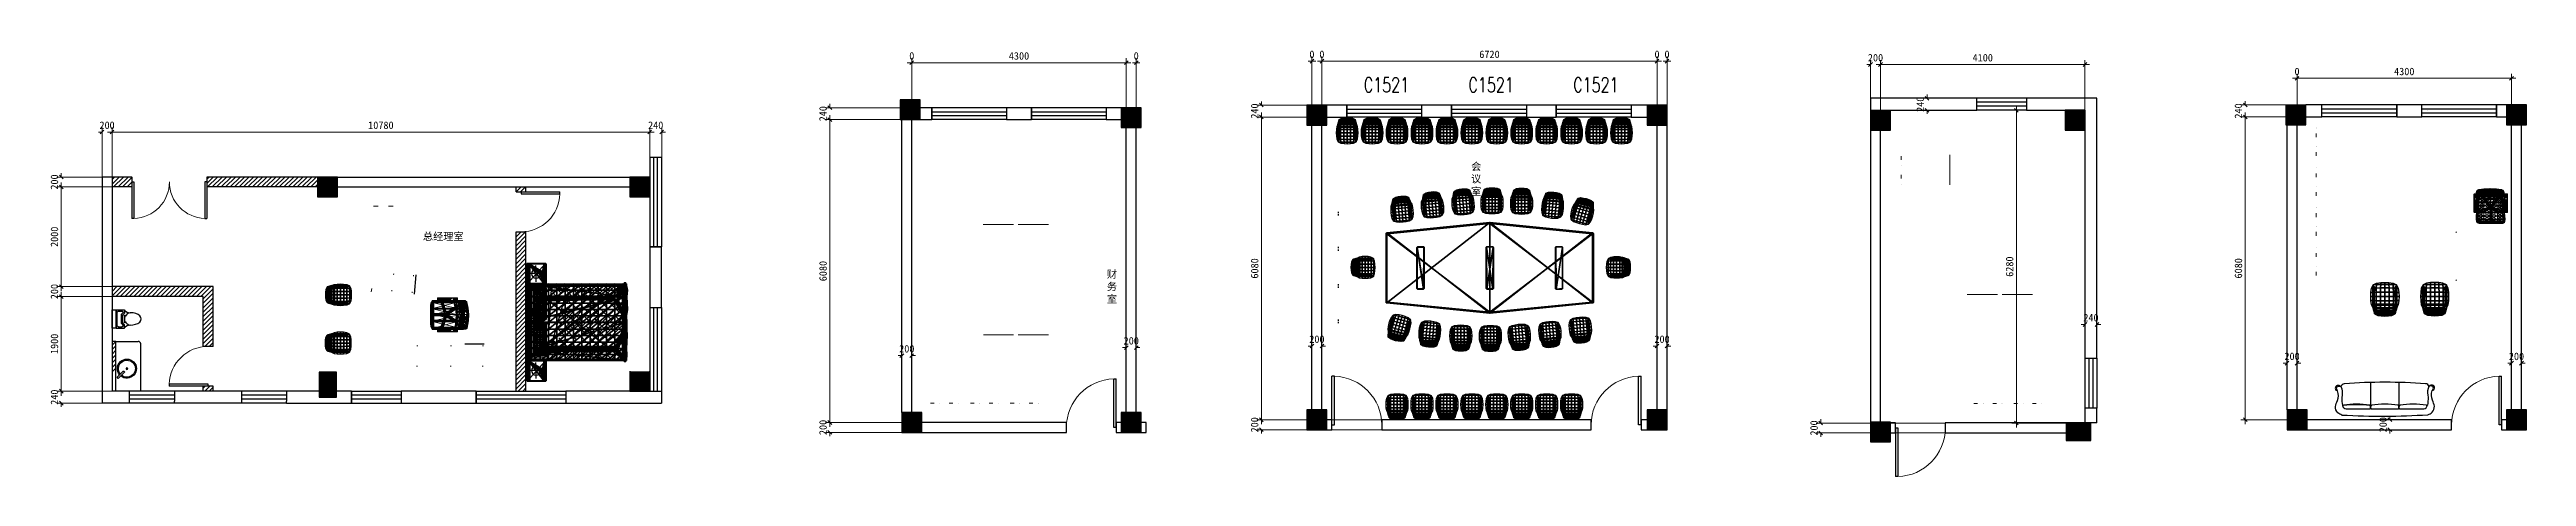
# Model space of a CAD drawing. Header units: millimetres. Extents: x 31518 to 88853, y -87450 to 166285.
# Drawn here: x 39189 to 88853, y -87450 to -78875 of the extents above; entities that cross this region are included whole.
import ezdxf

# ---------------------------------------------------------------- set-up
doc = ezdxf.new("R2010")
doc.units = ezdxf.units.MM
for name, color, linetype in [('2D', 7, 'Continuous'), ('3D_MESH', 7, 'Continuous'), ('3DSEAT', 7, 'Continuous'), ('J-建筑墙体', 4, 'Continuous'), ('J-建筑柱子', 4, 'Continuous'), ('J-建筑窗体', 3, 'Continuous'), ('LVTRY', 6, 'Continuous'), ('OBJ_2D', 7, 'Continuous'), ('P-新建墙体', 6, 'Continuous'), ('P-新建墙体填充', 251, 'Continuous'), ('P-门槛石', 8, 'Continuous'), ('W-固定洁具', 1, 'Continuous'), ('WINDOW_TEXT', 2, 'Continuous'), ('图层2', 4, 'Continuous')]:
    doc.layers.add(name, color=color, linetype=linetype)
doc.styles.add('_TCH_WINDOW', font='SIMPLEX.shx', dxfattribs={"height": 3.5, "bigfont": 'hztxt.shx'})
doc.styles.add('ROMANS', font='SIMHEI_0.TTF')
doc.styles.get("Standard").update_dxf_attribs({"font": 'SimSun.ttf'})
doc.dimstyles.new('60', dxfattribs={"dimscale": 60, "dimtxt": 2.5, "dimasz": 1.25, "dimexe": 1.5, "dimexo": 0, "dimgap": 1, "dimtad": 1, "dimdec": 0, "dimzin": 0, "dimdsep": 46, "dimtxsty": 'ROMANS', "dimblk": 'OBLIQUE', "dimcen": 0, "dimdle": 1.5, "dimclrd": 105, "dimclre": 105, "dimclrt": 112, "dimadec": 0, "dimazin": 0, "dimtfac": 1, "dimtdec": 0, "dimtix": 1, "dimtofl": 0, "dimtmove": 2, "dimatfit": 2, "dimldrblk": 'DOT', "dimfxl": 1.5, "dimtolj": 1, "dimtzin": 0, "dimlwd": 13, "dimlwe": 13, "dimarcsym": 0})
pattern_1 = [(45, (-229443.653, -274861.696), (-44.901281, 44.901281), [])]

msp = doc.modelspace()

# ---------------------------------------------------------------- texts
at = {"char_height": 150, "attachment_point": 1}
for s, insert, width in [('{\\fSimSun|b0|i0|c134|p2;会议室}', (67692.8, -81148.4), 22.271), ('{\\fSimSun|b0|i0|c134|p2;总经理室}', (46675.1, -82553.7), 1043.218), ('{\\fSimSun|b0|i0|c134|p2;财务室}', (60389.2, -83310.9, 145.6), 22.271)]:
    msp.add_mtext(s, dxfattribs=dict(at, insert=insert, width=width))
at = {"layer": 'J-建筑柱子', "width": 0.8, "flags": 9}
for tag in ['YSIZE', 'XSIZE']:
    msp.add_attdef(tag, (80020.2, -80076.9, 744.3), '1650', height=0.5, rotation=270, dxfattribs=at)

# ---------------------------------------------------------------- blocks, each defined once
blk = doc.blocks.new('dsfggjhk')
at = {"layer": 'W-固定洁具', "linetype": 'ByBlock'}
for p, q in [((132039, 30377, 0), (132039, 30309, 0)), ((132207, 30377, 0), (132039, 30377, 0)), ((132072, 30276, 0), (132039, 30309, 0)), ((132207, 30377, 0), (132207, 30007, 0)), ((132072, 30108, 0), (132039, 30074, 0)), ((132039, 30007, 0), (132039, 30074, 0)), ((132207, 30007, 0), (132039, 30007, 0)), ((132072, 30276, 0), (132072, 30108, 0))]:
    blk.add_line(p, q, dxfattribs=at)
at = {"layer": 'W-固定洁具', "color": 250, "linetype": 'ByBlock'}
for p, q in [((132064, 30335, 0), (132081, 30352, 0)), ((132064, 30335, 0), (132064, 30320, 0)), ((132097, 30286, 0), (132064, 30320, 0)), ((132165, 30352, 0), (132081, 30352, 0)), ((132165, 30352, 0), (132182, 30335, 0)), ((132182, 30335, 0), (132182, 30049, 0)), ((132039, 30242, 0), (132020, 30242, 0)), ((132039, 30141, 0), (132020, 30141, 0)), ((132039, 30141, 0), (132039, 30242, 0)), ((132097, 30097, 0), (132064, 30063, 0)), ((132064, 30049, 0), (132064, 30063, 0)), ((132081, 30032, 0), (132064, 30049, 0)), ((132165, 30032, 0), (132081, 30032, 0)), ((132097, 30286, 0), (132097, 30097, 0)), ((132182, 30049, 0), (132165, 30032, 0))]:
    blk.add_line(p, q, dxfattribs=at)
at = {"layer": 'W-固定洁具', "linetype": 'ByBlock'}
blk.add_lwpolyline([(132207, 30377), (132287, 30377), (132287, 30007), (132207, 30007)], close=True, dxfattribs=at)
at = {"layer": 'W-固定洁具', "color": 250, "linetype": 'ByBlock'}
for centre in [(132030, 30259, 0), (132030, 30124, 0)]:
    blk.add_circle(centre, 8.41, dxfattribs=at)
at = {"layer": 'W-固定洁具', "linetype": 'ByBlock'}
for centre, start, end in [((131925, 30468, 0), 269.2921, 318.911), ((131925, 29915, 0), 41.089, 90.7079)]:
    blk.add_arc(centre, 151, start, end, dxfattribs=at)
at = {"layer": 'W-固定洁具', "color": 250, "linetype": 'ByBlock'}
for start, end in [(23.5782, 81.4932), (278.5068, 336.4218)]:
    blk.add_arc((131904, 30192, 0), 126, start, end, dxfattribs=at)
at = {"layer": 'W-固定洁具'}
blk.add_ellipse((131923, 30191, 0), major_axis=(222, 0), ratio=0.559216, start_param=1.549464, end_param=4.713381, dxfattribs=at)
blk = doc.blocks.new('DFDFDFD')
at = {"layer": 'W-固定洁具'}
for p, q in [((241667, 269303), (241645, 269281)), ((241765, 269161), (241645, 269281)), ((241787, 269183), (241667, 269303))]:
    blk.add_line(p, q, dxfattribs=at)
at = {"layer": 'W-固定洁具', "color": 250}
blk.add_circle((241841, 269107), 17, dxfattribs=at)
at = {"layer": 'W-固定洁具'}
blk.add_arc((241841, 269107), 191, 139.6368, 130.3625, dxfattribs=at)
at = {"layer": 'W-固定洁具', "color": 250}
blk.add_arc((241841, 269107), 170, 140.2179, 129.7812, dxfattribs=at)
at = {"layer": 'W-固定洁具'}
blk.add_ellipse((241776, 269172), major_axis=(-15.6, 0), ratio=0.987232, start_param=0.791823, end_param=3.933416, dxfattribs=at)
blk = doc.blocks.new('转轮')
blk.add_line((132, -23, 189), (132, -9, 189))
blk = doc.blocks.new('932-24附柜')
at = {"color": 0, "extrusion": (0, -1, 2e-16)}
blk.add_line((414, 192, 84), (24, 192, 84), dxfattribs=at)
at = {"color": 0, "rotation": 180}
for p in [(184, 624, -180), (822, 624, -180)]:
    blk.add_blockref('转轮', p, dxfattribs=at)
at = {"color": 0, "xscale": -1, "rotation": 180}
blk.add_blockref('转轮', (1234, 624, -180), dxfattribs=at)
at = {"color": 0, "xscale": -1}
for p in [(184, 251, -180), (822, 251, -180)]:
    blk.add_blockref('转轮', p, dxfattribs=at)
at = {"color": 0}
blk.add_blockref('转轮', (1234, 251, -180), dxfattribs=at)
blk = doc.blocks.new('932-24三推柜')
at = {"extrusion": (0, -1, 2e-16)}
blk.add_line((414, 192, 84), (24, 192, 84), dxfattribs=at)
at = {"rotation": 180}
blk.add_blockref('转轮', (184, 624, -180), dxfattribs=at)
at = {"xscale": -1, "rotation": 180}
blk.add_blockref('转轮', (254, 624, -180), dxfattribs=at)
at = {"xscale": -1}
blk.add_blockref('转轮', (184, 251, -180), dxfattribs=at)
blk.add_blockref('转轮', (254, 251, -180))
blk = doc.blocks.new('932-24大班台')
at = {"color": 0, "linetype": 'ByBlock', "lineweight": 0}
blk.add_line((3743, 443, 680), (3807, 431, 680), dxfattribs=at)
blk.add_line((3743, 443, 680), (3807, 431, 680), dxfattribs=at)
for name, p, rotation in [('932-24三推柜', (3655, -606, 0), 354.4987984708787), ('932-24附柜', (2891, -1848, 0), 90)]:
    blk.add_blockref(name, p, dxfattribs=dict(at, rotation=rotation))
blk = doc.blocks.new('08')
at = {"color": 0, "linetype": 'ByBlock', "lineweight": 0}
mesh = blk.add_polyface(dxfattribs=at)
corners = [(-295, 188, 502), (-341, 188, 502), (-341, 198, 529), (-344, 187, 502), (-344, 197, 529), (-347, 186, 503), (-347, 196, 529), (-349, 185, 504), (-349, 194, 529), (-350, 182, 506), (-350, 191, 529), (-295, 198, 529), (-341, 196, 547), (-344, 195, 547), (-347, 194, 547), (-349, 192, 547), (-350, 189, 547), (-295, 196, 547), (-341, 200, 599), (-344, 200, 599), (-347, 198, 599), (-349, 197, 599), (-350, 193, 599), (-350, 180, 600), (-295, 200, 599), (-341, 204, 646), (-344, 203, 646), (-347, 202, 646), (-349, 200, 646), (-350, 196, 646), (-350, 184, 645), (-295, 204, 646), (-341, 193, 688), (-344, 193, 688), (-347, 192, 687), (-349, 190, 686), (-350, 187, 684), (-350, 176, 678)]
mesh.append_faces([[corners[k] for k in face] for face in [(1, 4, 2), (3, 6, 4), (5, 8, 6), (7, 10, 8), (2, 13, 12), (4, 14, 13), (6, 15, 14), (8, 16, 15), (12, 19, 18), (13, 20, 19), (14, 21, 20), (15, 22, 21), (16, 23, 22), (18, 26, 25), (19, 27, 26), (20, 28, 27), (21, 29, 28), (22, 30, 29), (25, 33, 32), (26, 34, 33), (27, 35, 34), (28, 36, 35), (29, 37, 36)]], dxfattribs={"vtx0": -1, "color": 0})
mesh.append_faces([[corners[k] for k in face] for face in [(0, 1, 2), (1, 3, 4), (3, 5, 6), (5, 7, 8), (7, 9, 10), (11, 2, 12), (2, 4, 13), (4, 6, 14), (6, 8, 15), (8, 10, 16), (17, 12, 18), (12, 13, 19), (13, 14, 20), (14, 15, 21), (15, 16, 22), (24, 18, 25), (18, 19, 26), (19, 20, 27), (20, 21, 28), (21, 22, 29), (22, 23, 30), (31, 25, 32), (25, 26, 33), (26, 27, 34), (27, 28, 35), (28, 29, 36), (29, 30, 37)]], dxfattribs={"vtx2": -1, "color": 0})
mesh = blk.add_polyface(dxfattribs=at)
corners = [(-295, 163, 482), (-341, 163, 482), (-341, 188, 502), (-344, 187, 502), (-344, 163, 482), (-347, 186, 503), (-347, 163, 484), (-349, 185, 504), (-349, 162, 485), (-350, 182, 506), (-350, 172, 513), (-349, 169, 515), (-349, 175, 531), (-350, 178, 531), (-346, 172, 532), (-350, 191, 529), (-349, 173, 547), (-350, 176, 547), (-346, 170, 547), (-350, 189, 547), (-349, 177, 601), (-350, 180, 600), (-346, 174, 601), (-344, 173, 601), (-349, 180, 644), (-350, 184, 645), (-346, 178, 644), (-344, 177, 644), (-341, 173, 601), (-341, 176, 644), (-296, 176, 644), (-349, 173, 676), (-350, 176, 678), (-346, 171, 675), (-344, 169, 674), (-341, 169, 674), (-296, 169, 674), (-295, 193, 688), (-341, 193, 688), (-341, 168, 713), (-344, 193, 688), (-344, 168, 712), (-347, 192, 687), (-347, 167, 711), (-349, 190, 686), (-349, 166, 710), (-350, 187, 684), (-350, 164, 706), (-350, 158, 696)]
mesh.append_faces([[corners[k] for k in face] for face in [(1, 3, 2), (4, 5, 3), (6, 7, 5), (8, 9, 7), (10, 12, 13), (11, 14, 12), (9, 13, 15), (13, 16, 17), (12, 18, 16), (15, 17, 19), (17, 20, 21), (16, 22, 20), (18, 23, 22), (21, 24, 25), (20, 26, 24), (22, 27, 26), (23, 29, 27), (28, 30, 29), (25, 31, 32), (24, 33, 31), (26, 34, 33), (27, 35, 34), (29, 36, 35), (38, 41, 39), (40, 43, 41), (42, 45, 43), (44, 47, 45)]], dxfattribs={"vtx0": -1, "color": 0})
mesh.append_faces([[corners[k] for k in face] for face in [(0, 1, 2), (10, 11, 12), (9, 10, 13), (13, 12, 16), (12, 14, 18), (15, 13, 17), (17, 16, 20), (16, 18, 22), (19, 17, 21), (21, 20, 24), (20, 22, 26), (22, 23, 27), (23, 28, 29), (25, 24, 31), (24, 26, 33), (26, 27, 34), (27, 29, 35), (37, 38, 39), (38, 40, 41), (40, 42, 43), (42, 44, 45), (44, 46, 47), (46, 32, 48)]], dxfattribs={"vtx2": -1, "color": 0})
mesh = blk.add_polyface(dxfattribs=at)
corners = [(-341, 144, 478), (-344, 163, 482), (-341, 163, 482), (-344, 144, 478), (-347, 163, 484), (-347, 144, 480), (-349, 162, 485), (-349, 144, 481), (-350, 160, 489), (-350, 155, 500), (-349, 154, 503), (-349, 169, 515), (-350, 172, 513), (-346, 152, 506), (-346, 167, 517), (-344, 152, 507), (-344, 166, 518), (-341, 152, 507), (-341, 165, 518), (-296, 165, 518), (-344, 187, 502), (-347, 186, 503), (-349, 185, 504), (-350, 182, 506), (-346, 172, 532), (-344, 171, 532), (-341, 170, 532), (-296, 170, 532), (-344, 169, 547), (-346, 170, 547), (-341, 168, 547), (-296, 168, 547), (-344, 173, 601), (-341, 173, 601), (-296, 173, 601), (-350, 176, 678), (-349, 173, 676), (-349, 156, 693), (-350, 158, 696), (-346, 171, 675), (-346, 154, 691), (-344, 169, 674), (-344, 153, 689), (-341, 169, 674), (-341, 153, 689), (-296, 153, 689), (-350, 187, 684), (-350, 164, 706), (-295, 168, 713), (-341, 168, 713), (-341, 144, 721), (-344, 168, 712), (-344, 144, 721), (-347, 167, 711), (-347, 144, 720), (-349, 166, 710), (-349, 144, 718), (-350, 143, 714), (-350, 141, 702)]
mesh.append_faces([[corners[k] for k in face] for face in [(0, 1, 2), (3, 4, 1), (5, 6, 4), (7, 8, 6), (9, 11, 12), (10, 14, 11), (13, 16, 14), (15, 18, 16), (17, 19, 18), (8, 12, 23), (14, 25, 24), (16, 26, 25), (18, 27, 26), (24, 28, 29), (25, 30, 28), (26, 31, 30), (28, 33, 32), (30, 34, 33), (35, 37, 38), (36, 40, 37), (39, 42, 40), (41, 44, 42), (43, 45, 44), (46, 38, 47)]], dxfattribs={"vtx0": -1, "color": 0})
mesh.append_faces([[corners[k] for k in face] for face in [(9, 10, 11), (10, 13, 14), (13, 15, 16), (15, 17, 18), (2, 1, 20), (1, 4, 21), (4, 6, 22), (6, 8, 23), (8, 9, 12), (11, 14, 24), (14, 16, 25), (16, 18, 26), (24, 25, 28), (25, 26, 30), (29, 28, 32), (28, 30, 33), (35, 36, 37), (36, 39, 40), (39, 41, 42), (41, 43, 44), (48, 49, 50), (49, 51, 52), (51, 53, 54), (53, 55, 56), (55, 47, 57), (47, 38, 58)]], dxfattribs={"vtx2": -1, "color": 0})
mesh = blk.add_polyface(dxfattribs=at)
corners = [(-350, 142, 498), (-349, 142, 501), (-349, 154, 503), (-350, 155, 500), (-346, 141, 504), (-346, 152, 506), (-344, 141, 505), (-344, 152, 507), (-341, 141, 505), (-341, 152, 507), (-296, 152, 507), (-295, 144, 478), (-341, 144, 478), (-341, 163, 482), (-344, 144, 478), (-344, 163, 482), (-347, 144, 480), (-347, 163, 484), (-349, 144, 481), (-349, 162, 485), (-350, 143, 485), (-350, 160, 489), (-350, 158, 696), (-349, 156, 693), (-349, 140, 698), (-350, 141, 702), (-346, 154, 691), (-346, 140, 696), (-344, 153, 689), (-344, 139, 695), (-341, 153, 689), (-341, 139, 694), (-296, 139, 694), (-341, 168, 713), (-344, 144, 721), (-341, 144, 721), (-344, 168, 712), (-347, 144, 720), (-347, 167, 711), (-349, 144, 718), (-349, 166, 710), (-350, 143, 714), (-350, 164, 706), (-349, 123, 699), (-350, 123, 702), (-346, 123, 696), (-344, 123, 695), (-341, 123, 694), (-296, 123, 694), (-295, 144, 721), (-341, 123, 722), (-344, 123, 722), (-347, 123, 720), (-349, 123, 719), (-350, 123, 715)]
mesh.append_faces([[corners[k] for k in face] for face in [(0, 2, 3), (1, 5, 2), (4, 7, 5), (6, 9, 7), (8, 10, 9), (20, 3, 21), (22, 24, 25), (23, 27, 24), (26, 29, 27), (28, 31, 29), (30, 32, 31), (33, 34, 35), (36, 37, 34), (38, 39, 37), (40, 41, 39), (42, 25, 41), (25, 43, 44), (24, 45, 43), (27, 46, 45), (29, 47, 46), (31, 48, 47), (35, 51, 50), (34, 52, 51), (37, 53, 52), (39, 54, 53), (41, 44, 54)]], dxfattribs={"vtx0": -1, "color": 0})
mesh.append_faces([[corners[k] for k in face] for face in [(0, 1, 2), (1, 4, 5), (4, 6, 7), (6, 8, 9), (11, 12, 13), (12, 14, 15), (14, 16, 17), (16, 18, 19), (18, 20, 21), (20, 0, 3), (22, 23, 24), (23, 26, 27), (26, 28, 29), (28, 30, 31), (25, 24, 43), (24, 27, 45), (27, 29, 46), (29, 31, 47), (49, 35, 50), (35, 34, 51), (34, 37, 52), (37, 39, 53), (39, 41, 54), (41, 25, 44)]], dxfattribs={"vtx2": -1, "color": 0})
mesh = blk.add_polyface(dxfattribs=at)
corners = [(-350, -162, 493), (-349, -161, 497), (-349, 142, 501), (-346, -160, 499), (-346, 141, 504), (-344, -160, 500), (-344, 141, 505), (-341, -159, 501), (-341, 141, 505), (-296, -159, 501), (-296, 141, 505), (-292, -160, 500), (-292, 141, 505), (-291, -160, 499), (-291, 141, 504), (-288, -161, 496), (-288, 142, 501), (-287, -162, 493), (-287, 142, 498), (-287, -166, 482), (-287, 143, 486), (-288, -167, 479), (-288, 144, 483), (-289, -168, 477), (-289, 144, 481), (-292, -168, 475), (-292, 144, 479), (-295, -169, 475), (-295, 144, 478), (-341, -169, 475), (-341, 144, 478), (-344, -169, 475), (-344, 144, 478), (-347, -168, 476), (-347, 144, 480), (-349, -168, 478), (-349, 144, 481), (-350, -166, 482), (-350, 143, 485), (-350, 142, 498), (-287, 123, 702), (-287, -70, 718), (-287, -69, 706), (-287, 123, 714), (-288, -70, 721), (-288, 123, 717), (-289, -71, 723), (-289, 123, 719), (-292, -71, 725), (-292, 123, 721), (-295, -71, 726), (-295, 123, 722), (-341, -71, 726), (-341, 123, 722), (-344, -71, 725), (-344, 123, 722), (-347, -71, 724), (-347, 123, 720), (-349, -70, 722), (-349, 123, 719), (-350, -70, 719), (-350, -69, 706), (-349, -69, 703), (-349, -110, 696), (-346, -69, 700), (-346, -109, 693), (-344, -69, 699), (-344, -109, 692), (-341, -69, 698), (-341, -109, 692), (-296, -69, 698), (-296, -109, 692), (-292, -69, 699), (-292, -109, 692), (-291, -69, 700), (-291, -109, 693), (-288, -69, 703), (-288, -110, 696), (-287, -111, 699), (-287, -115, 710), (-288, -117, 713), (-289, -117, 715), (-292, -118, 717), (-295, -118, 717), (-341, -118, 717), (-344, -118, 717), (-347, -118, 716), (-349, -117, 714), (-350, -116, 711), (-350, -111, 699)]
mesh.append_faces([[corners[k] for k in face] for face in [(40, 41, 42), (43, 44, 41), (45, 46, 44), (47, 48, 46), (49, 50, 48), (51, 52, 50), (53, 54, 52), (55, 56, 54), (57, 58, 56), (59, 60, 58)]], dxfattribs={"vtx0": -1, "color": 0})
mesh.append_faces([[corners[k] for k in face] for face in [(0, 1, 2), (1, 3, 4), (3, 5, 6), (5, 7, 8), (7, 9, 10), (9, 11, 12), (11, 13, 14), (13, 15, 16), (15, 17, 18), (17, 19, 20), (19, 21, 22), (21, 23, 24), (23, 25, 26), (25, 27, 28), (27, 29, 30), (29, 31, 32), (31, 33, 34), (33, 35, 36), (35, 37, 38), (37, 0, 39), (61, 62, 63), (62, 64, 65), (64, 66, 67), (66, 68, 69), (68, 70, 71), (70, 72, 73), (72, 74, 75), (74, 76, 77), (76, 42, 78), (42, 41, 79), (41, 44, 80), (44, 46, 81), (46, 48, 82), (48, 50, 83), (50, 52, 84), (52, 54, 85), (54, 56, 86), (56, 58, 87), (58, 60, 88), (60, 61, 89)]], dxfattribs={"vtx2": -1, "color": 0})
mesh = blk.add_polyface(dxfattribs=at)
corners = [(-350, -162, 493), (-349, 142, 501), (-350, 142, 498), (-349, -161, 497), (-346, 141, 504), (-346, -160, 499), (-344, 141, 505), (-344, -160, 500), (-341, 141, 505), (-341, -159, 501), (-296, 141, 505), (-296, -159, 501), (-292, 141, 505), (-292, -160, 500), (-291, 141, 504), (-291, -160, 499), (-288, 142, 501), (-288, -161, 496), (-287, 142, 498), (-287, -162, 493), (-287, 143, 486), (-287, -166, 482), (-288, 144, 483), (-288, -167, 479), (-289, 144, 481), (-289, -168, 477), (-292, 144, 479), (-292, -168, 475), (-295, 144, 478), (-295, -169, 475), (-341, 144, 478), (-341, -169, 475), (-344, 144, 478), (-344, -169, 475), (-347, 144, 480), (-347, -168, 476), (-349, 144, 481), (-349, -168, 478), (-350, 143, 485), (-350, -166, 482), (-350, 123, 702), (-349, 123, 699), (-349, -69, 703), (-350, -69, 706), (-346, 123, 696), (-346, -69, 700), (-344, 123, 695), (-344, -69, 699), (-341, 123, 694), (-341, -69, 698), (-296, 123, 694), (-296, -69, 698), (-292, 123, 695), (-292, -69, 699), (-291, 123, 696), (-291, -69, 700), (-288, 123, 699), (-288, -69, 703), (-287, 123, 702), (-287, -69, 706), (-287, 123, 714), (-287, -70, 718), (-288, 123, 717), (-288, -70, 721), (-289, 123, 719), (-289, -71, 723), (-292, 123, 721), (-292, -71, 725), (-295, 123, 722), (-295, -71, 726), (-341, 123, 722), (-341, -71, 726), (-344, 123, 722), (-344, -71, 725), (-347, 123, 720), (-347, -71, 724), (-349, 123, 719), (-349, -70, 722), (-350, 123, 715), (-350, -70, 719)]
mesh.append_faces([[corners[k] for k in face] for face in [(0, 1, 2), (3, 4, 1), (5, 6, 4), (7, 8, 6), (9, 10, 8), (11, 12, 10), (13, 14, 12), (15, 16, 14), (17, 18, 16), (19, 20, 18), (21, 22, 20), (23, 24, 22), (25, 26, 24), (27, 28, 26), (29, 30, 28), (31, 32, 30), (33, 34, 32), (35, 36, 34), (37, 38, 36), (39, 2, 38), (40, 42, 43), (41, 45, 42), (44, 47, 45), (46, 49, 47), (48, 51, 49), (50, 53, 51), (52, 55, 53), (54, 57, 55), (56, 59, 57), (78, 43, 79)]], dxfattribs={"vtx0": -1, "color": 0})
mesh.append_faces([[corners[k] for k in face] for face in [(40, 41, 42), (41, 44, 45), (44, 46, 47), (46, 48, 49), (48, 50, 51), (50, 52, 53), (52, 54, 55), (54, 56, 57), (56, 58, 59), (58, 60, 61), (60, 62, 63), (62, 64, 65), (64, 66, 67), (66, 68, 69), (68, 70, 71), (70, 72, 73), (72, 74, 75), (74, 76, 77), (76, 78, 79), (78, 40, 43)]], dxfattribs={"vtx2": -1, "color": 0})
mesh = blk.add_polyface(dxfattribs=at)
corners = [(-287, 181, 506), (-288, 184, 504), (-288, 193, 529), (-287, 190, 530), (-289, 186, 503), (-289, 195, 529), (-292, 187, 502), (-292, 197, 529), (-295, 188, 502), (-295, 198, 529), (-341, 198, 529), (-287, 178, 531), (-287, 188, 547), (-288, 191, 547), (-289, 193, 547), (-292, 195, 547), (-295, 196, 547), (-341, 196, 547), (-287, 176, 547), (-287, 192, 599), (-288, 195, 599), (-289, 197, 599), (-292, 199, 599), (-295, 200, 599), (-341, 200, 599), (-287, 180, 600), (-287, 196, 646), (-287, 184, 645), (-288, 199, 646), (-289, 201, 646), (-292, 203, 646), (-295, 204, 646), (-341, 204, 646), (-287, 186, 684), (-288, 189, 686), (-289, 191, 687), (-292, 193, 688), (-295, 193, 688), (-341, 193, 688)]
mesh.append_faces([[corners[k] for k in face] for face in [(0, 2, 3), (1, 5, 2), (4, 7, 5), (6, 9, 7), (8, 10, 9), (3, 13, 12), (2, 14, 13), (5, 15, 14), (7, 16, 15), (9, 17, 16), (12, 20, 19), (13, 21, 20), (14, 22, 21), (15, 23, 22), (16, 24, 23), (25, 26, 27), (19, 28, 26), (20, 29, 28), (21, 30, 29), (22, 31, 30), (23, 32, 31), (26, 34, 33), (28, 35, 34), (29, 36, 35), (30, 37, 36), (31, 38, 37)]], dxfattribs={"vtx0": -1, "color": 0})
mesh.append_faces([[corners[k] for k in face] for face in [(0, 1, 2), (1, 4, 5), (4, 6, 7), (6, 8, 9), (11, 3, 12), (3, 2, 13), (2, 5, 14), (5, 7, 15), (7, 9, 16), (18, 12, 19), (12, 13, 20), (13, 14, 21), (14, 15, 22), (15, 16, 23), (25, 19, 26), (19, 20, 28), (20, 21, 29), (21, 22, 30), (22, 23, 31), (27, 26, 33), (26, 28, 34), (28, 29, 35), (29, 30, 36), (30, 31, 37)]], dxfattribs={"vtx2": -1, "color": 0})
mesh = blk.add_polyface(dxfattribs=at)
corners = [(-287, 160, 489), (-288, 184, 504), (-287, 181, 506), (-288, 161, 486), (-289, 186, 503), (-289, 162, 485), (-292, 187, 502), (-292, 163, 483), (-295, 163, 482), (-295, 188, 502), (-341, 188, 502), (-288, 169, 515), (-287, 172, 513), (-287, 178, 531), (-288, 175, 531), (-287, 190, 530), (-291, 172, 532), (-288, 173, 547), (-291, 170, 547), (-287, 176, 547), (-287, 188, 547), (-292, 169, 547), (-291, 174, 601), (-292, 173, 601), (-288, 177, 600), (-287, 180, 600), (-287, 192, 599), (-341, 173, 601), (-296, 173, 601), (-296, 176, 644), (-292, 177, 644), (-291, 178, 644), (-288, 181, 644), (-287, 184, 645), (-341, 176, 644), (-296, 169, 674), (-292, 170, 674), (-291, 170, 675), (-288, 173, 677), (-287, 176, 678), (-287, 186, 684), (-287, 164, 706), (-288, 189, 686), (-288, 165, 709), (-289, 191, 687), (-289, 167, 710), (-292, 193, 688), (-292, 168, 712), (-295, 193, 688), (-295, 168, 713), (-341, 168, 713)]
mesh.append_faces([[corners[k] for k in face] for face in [(0, 1, 2), (3, 4, 1), (5, 6, 4), (7, 9, 6), (8, 10, 9), (11, 13, 14), (12, 15, 13), (16, 17, 18), (14, 19, 17), (13, 20, 19), (21, 22, 23), (18, 24, 22), (17, 25, 24), (19, 26, 25), (28, 30, 29), (23, 31, 30), (22, 32, 31), (24, 33, 32), (29, 36, 35), (30, 37, 36), (31, 38, 37), (32, 39, 38), (33, 40, 39), (40, 43, 41), (42, 45, 43), (44, 47, 45), (46, 49, 47), (48, 50, 49)]], dxfattribs={"vtx0": -1, "color": 0})
mesh.append_faces([[corners[k] for k in face] for face in [(7, 8, 9), (11, 12, 13), (12, 2, 15), (16, 14, 17), (14, 13, 19), (18, 17, 24), (17, 19, 25), (27, 28, 29), (28, 23, 30), (23, 22, 31), (22, 24, 32), (24, 25, 33), (34, 29, 35), (29, 30, 36), (30, 31, 37), (31, 32, 38), (32, 33, 39), (39, 40, 41), (40, 42, 43), (42, 44, 45), (44, 46, 47), (46, 48, 49)]], dxfattribs={"vtx2": -1, "color": 0})
mesh = blk.add_polyface(dxfattribs=at)
corners = [(-287, 143, 486), (-288, 161, 486), (-287, 160, 489), (-288, 144, 483), (-289, 162, 485), (-289, 144, 481), (-292, 163, 483), (-292, 144, 479), (-295, 163, 482), (-295, 144, 478), (-341, 163, 482), (-341, 152, 507), (-296, 152, 507), (-296, 165, 518), (-292, 152, 507), (-292, 166, 517), (-291, 152, 506), (-291, 167, 517), (-288, 154, 503), (-288, 169, 515), (-287, 155, 500), (-287, 172, 513), (-287, 181, 506), (-288, 184, 504), (-289, 186, 503), (-292, 187, 502), (-341, 165, 518), (-296, 170, 532), (-292, 171, 532), (-291, 172, 532), (-288, 175, 531), (-341, 170, 532), (-296, 168, 547), (-292, 169, 547), (-291, 170, 547), (-341, 168, 547), (-296, 173, 601), (-292, 173, 601), (-291, 174, 601), (-341, 169, 674), (-296, 169, 674), (-296, 153, 689), (-292, 170, 674), (-292, 154, 690), (-291, 170, 675), (-291, 154, 690), (-288, 173, 677), (-288, 156, 693), (-287, 176, 678), (-287, 158, 696), (-287, 164, 706), (-287, 143, 714), (-288, 165, 709), (-288, 143, 717), (-289, 167, 710), (-289, 144, 719), (-292, 168, 712), (-292, 144, 721), (-295, 168, 713), (-295, 144, 721)]
mesh.append_faces([[corners[k] for k in face] for face in [(0, 1, 2), (3, 4, 1), (5, 6, 4), (7, 8, 6), (9, 10, 8), (12, 15, 13), (14, 17, 15), (16, 19, 17), (18, 21, 19), (20, 22, 21), (13, 28, 27), (15, 29, 28), (17, 30, 29), (27, 33, 32), (28, 34, 33), (32, 37, 36), (40, 43, 41), (42, 45, 43), (44, 47, 45), (46, 49, 47), (48, 50, 49)]], dxfattribs={"vtx0": -1, "color": 0})
mesh.append_faces([[corners[k] for k in face] for face in [(11, 12, 13), (12, 14, 15), (14, 16, 17), (16, 18, 19), (18, 20, 21), (20, 2, 22), (2, 1, 23), (1, 4, 24), (4, 6, 25), (26, 13, 27), (13, 15, 28), (15, 17, 29), (17, 19, 30), (31, 27, 32), (27, 28, 33), (28, 29, 34), (35, 32, 36), (32, 33, 37), (33, 34, 38), (39, 40, 41), (40, 42, 43), (42, 44, 45), (44, 46, 47), (46, 48, 49), (49, 50, 51), (50, 52, 53), (52, 54, 55), (54, 56, 57), (56, 58, 59)]], dxfattribs={"vtx2": -1, "color": 0})
mesh = blk.add_polyface(dxfattribs=at)
corners = [(-341, 141, 505), (-296, 141, 505), (-296, 152, 507), (-292, 141, 505), (-292, 152, 507), (-291, 141, 504), (-291, 152, 506), (-288, 142, 501), (-288, 154, 503), (-287, 142, 498), (-287, 155, 500), (-287, 143, 486), (-287, 160, 489), (-288, 144, 483), (-288, 161, 486), (-289, 144, 481), (-289, 162, 485), (-292, 144, 479), (-292, 163, 483), (-295, 144, 478), (-295, 163, 482), (-341, 153, 689), (-296, 153, 689), (-296, 139, 694), (-292, 154, 690), (-292, 139, 695), (-291, 154, 690), (-291, 139, 696), (-288, 156, 693), (-288, 140, 699), (-287, 158, 696), (-287, 141, 702), (-287, 143, 714), (-287, 164, 706), (-288, 143, 717), (-288, 165, 709), (-289, 144, 719), (-289, 167, 710), (-292, 144, 721), (-292, 168, 712), (-295, 144, 721), (-295, 168, 713), (-341, 144, 721), (-341, 139, 694), (-296, 123, 694), (-292, 123, 695), (-291, 123, 696), (-288, 123, 699), (-287, 123, 702), (-287, 123, 714), (-288, 123, 717), (-289, 123, 719), (-292, 123, 721), (-295, 123, 722), (-341, 123, 722)]
mesh.append_faces([[corners[k] for k in face] for face in [(1, 4, 2), (3, 6, 4), (5, 8, 6), (7, 10, 8), (9, 12, 10), (22, 25, 23), (24, 27, 25), (26, 29, 27), (28, 31, 29), (30, 32, 31), (33, 34, 32), (35, 36, 34), (37, 38, 36), (39, 40, 38), (41, 42, 40), (23, 45, 44), (25, 46, 45), (27, 47, 46), (29, 48, 47), (31, 49, 48), (32, 50, 49), (34, 51, 50), (36, 52, 51), (38, 53, 52), (40, 54, 53)]], dxfattribs={"vtx0": -1, "color": 0})
mesh.append_faces([[corners[k] for k in face] for face in [(0, 1, 2), (1, 3, 4), (3, 5, 6), (5, 7, 8), (7, 9, 10), (9, 11, 12), (11, 13, 14), (13, 15, 16), (15, 17, 18), (17, 19, 20), (21, 22, 23), (22, 24, 25), (24, 26, 27), (26, 28, 29), (28, 30, 31), (43, 23, 44), (23, 25, 45), (25, 27, 46), (27, 29, 47), (29, 31, 48), (31, 32, 49), (32, 34, 50), (34, 36, 51), (36, 38, 52), (38, 40, 53)]], dxfattribs={"vtx2": -1, "color": 0})
mesh = blk.add_polyface(dxfattribs=at)
corners = [(-210, 318, 1188), (-221, 333, 1186), (-266, 319, 1175), (-220, 365, 1183), (-264, 358, 1173), (-243, 385, 1171), (-284, 355, 1157), (-286, 312, 1158), (-261, 383, 1156), (-293, 354, 1149), (-295, 310, 1149), (-269, 383, 1150), (-293, 355, 1101), (-295, 311, 1099), (-269, 384, 1102), (-143, 413, 1103), (-293, 356, 1076), (-295, 312, 1076), (-269, 386, 1077), (-143, 414, 1077), (-293, 354, 1008), (-295, 310, 1014), (-269, 383, 1004), (-143, 411, 1001), (-293, 339, 943), (-269, 367, 936), (-143, 395, 928), (-269, 348, 872), (-293, 320, 881), (-143, 375, 862), (-269, 300, 752), (-143, 326, 741)]
mesh.append_faces([[corners[k] for k in face] for face in [(1, 4, 2), (3, 5, 4), (2, 6, 7), (4, 8, 6), (7, 9, 10), (6, 11, 9), (10, 12, 13), (9, 14, 12), (11, 15, 14), (13, 16, 17), (12, 18, 16), (14, 19, 18), (17, 20, 21), (16, 22, 20), (18, 23, 22), (20, 25, 24), (22, 26, 25), (24, 27, 28), (25, 29, 27), (27, 31, 30)]], dxfattribs={"vtx0": -1, "color": 0})
mesh.append_faces([[corners[k] for k in face] for face in [(0, 1, 2), (1, 3, 4), (2, 4, 6), (4, 5, 8), (7, 6, 9), (6, 8, 11), (10, 9, 12), (9, 11, 14), (13, 12, 16), (12, 14, 18), (17, 16, 20), (16, 18, 22), (21, 20, 24), (20, 22, 25), (24, 25, 27), (28, 27, 30)]], dxfattribs={"vtx2": -1, "color": 0})
mesh = blk.add_polyface(dxfattribs=at)
corners = [(-210, 318, 1188), (-266, 319, 1175), (-253, 301, 1176), (-225, 293, 1177), (-272, 293, 1158), (-242, 285, 1158), (-286, 312, 1158), (-280, 290, 1149), (-249, 281, 1149), (-295, 310, 1149), (-280, 291, 1098), (-249, 283, 1098), (-295, 311, 1099), (-280, 292, 1076), (-249, 284, 1076), (-295, 312, 1076), (-280, 290, 1016), (-249, 282, 1017), (-295, 310, 1014), (-280, 277, 959), (-249, 269, 961), (-295, 297, 954), (-293, 339, 943), (-280, 260, 902), (-295, 279, 896), (-293, 320, 881), (-293, 273, 764), (-295, 233, 781), (-269, 300, 752), (-269, 269, 683)]
mesh.append_faces([[corners[k] for k in face] for face in [(0, 1, 2), (3, 4, 5), (2, 6, 4), (5, 7, 8), (4, 9, 7), (8, 10, 11), (7, 12, 10), (11, 13, 14), (10, 15, 13), (14, 16, 17), (13, 18, 16), (17, 19, 20), (16, 21, 19), (18, 22, 21), (19, 24, 23), (21, 25, 24), (24, 26, 27), (25, 28, 26)]], dxfattribs={"vtx0": -1, "color": 0})
mesh.append_faces([[corners[k] for k in face] for face in [(3, 2, 4), (2, 1, 6), (5, 4, 7), (4, 6, 9), (8, 7, 10), (7, 9, 12), (11, 10, 13), (10, 12, 15), (14, 13, 16), (13, 15, 18), (17, 16, 19), (16, 18, 21), (20, 19, 23), (19, 21, 24), (21, 22, 25), (24, 25, 26), (26, 28, 29)]], dxfattribs={"vtx2": -1, "color": 0})
mesh = blk.add_polyface(dxfattribs=at)
corners = [(-249, 269, 961), (-280, 260, 902), (-249, 252, 905), (-139, 282, 895), (-142, 232, 781), (-139, 236, 780), (-142, 279, 896), (-249, 207, 792), (-280, 214, 789), (-295, 279, 896), (-295, 233, 781), (-142, 201, 711), (-139, 204, 710), (-249, 175, 722), (-280, 183, 719), (-295, 201, 711), (-293, 273, 764), (-293, 242, 694), (-269, 269, 683), (-142, 172, 632), (-293, 215, 621), (-295, 172, 632), (-269, 243, 614), (-143, 271, 607), (-293, 202, 540), (-269, 231, 537), (-143, 260, 535), (-295, 158, 544), (-293, 200, 464), (-269, 220, 443), (-143, 240, 423)]
mesh.append_faces([[corners[k] for k in face] for face in [(0, 1, 2), (3, 4, 5), (6, 7, 4), (2, 8, 7), (1, 10, 8), (5, 11, 12), (4, 13, 11), (7, 14, 13), (8, 15, 14), (10, 17, 15), (16, 18, 17), (15, 20, 21), (17, 22, 20), (18, 23, 22), (20, 25, 24), (22, 26, 25), (24, 29, 28), (25, 30, 29)]], dxfattribs={"vtx0": -1, "color": 0})
mesh.append_faces([[corners[k] for k in face] for face in [(6, 2, 7), (2, 1, 8), (1, 9, 10), (5, 4, 11), (4, 7, 13), (7, 8, 14), (8, 10, 15), (10, 16, 17), (12, 11, 19), (15, 17, 20), (17, 18, 22), (21, 20, 24), (20, 22, 25), (22, 23, 26), (27, 24, 28), (24, 25, 29), (25, 26, 30)]], dxfattribs={"vtx2": -1, "color": 0})
mesh = blk.add_polyface(dxfattribs=at)
corners = [(-139, 204, 710), (-142, 172, 632), (-139, 176, 631), (-142, 201, 711), (-249, 175, 722), (-249, 145, 639), (-280, 183, 719), (-280, 153, 637), (-295, 201, 711), (-295, 172, 632), (-139, 195, 626), (-137, 167, 543), (-139, 182, 542), (-142, 158, 544), (-139, 162, 544), (-249, 130, 547), (-280, 139, 546), (-295, 158, 544), (-293, 202, 540), (-142, 169, 496), (-139, 172, 494), (-249, 150, 516), (-280, 156, 510), (-295, 169, 496), (-293, 200, 464), (-142, -275, 510), (-249, -276, 538), (-280, -276, 530), (-295, -275, 510), (-293, -274, 466), (-269, 220, 443), (-269, -274, 437), (-143, 240, 423), (-143, -273, 408)]
mesh.append_faces([[corners[k] for k in face] for face in [(0, 1, 2), (3, 5, 1), (4, 7, 5), (6, 9, 7), (10, 11, 12), (2, 13, 14), (1, 15, 13), (5, 16, 15), (7, 17, 16), (9, 18, 17), (14, 19, 20), (13, 21, 19), (15, 22, 21), (16, 23, 22), (17, 24, 23), (24, 31, 29), (30, 33, 31)]], dxfattribs={"vtx0": -1, "color": 0})
mesh.append_faces([[corners[k] for k in face] for face in [(3, 4, 5), (4, 6, 7), (6, 8, 9), (2, 1, 13), (1, 5, 15), (5, 7, 16), (7, 9, 17), (14, 13, 19), (13, 15, 21), (15, 16, 22), (16, 17, 23), (20, 19, 25), (19, 21, 26), (21, 22, 27), (22, 23, 28), (23, 24, 29), (24, 30, 31), (30, 32, 33)]], dxfattribs={"vtx2": -1, "color": 0})
mesh = blk.add_polyface(dxfattribs=at)
corners = [(-132, 175, 490), (-139, -275, 487), (-132, -275, 501), (-137, 175, 490), (-139, -275, 506), (-137, -275, 501), (-139, 172, 494), (-142, -275, 510), (-142, 169, 496), (-249, -276, 538), (-249, 150, 516), (-280, -276, 530), (-280, 156, 510), (-295, -275, 510), (-295, 169, 496), (-293, -274, 466), (-128, -275, 505), (-132, -298, 500), (-139, -297, 486), (-137, -298, 500), (-139, -299, 505), (-142, -299, 509), (-249, -301, 537), (-280, -301, 529), (-295, -299, 509), (-293, -295, 465), (-269, -274, 437), (-269, -293, 436), (-143, -273, 408), (-143, -291, 408), (-125, -320, 477), (-123, -321, 490), (-125, -321, 494), (-128, -322, 498), (-262, -318, 458), (-242, -315, 432), (-129, -312, 407)]
mesh.append_faces([[corners[k] for k in face] for face in [(0, 1, 2), (3, 4, 5), (6, 7, 4), (8, 9, 7), (10, 11, 9), (12, 13, 11), (14, 15, 13), (2, 18, 17), (1, 19, 18), (5, 20, 19), (4, 21, 20), (7, 22, 21), (9, 23, 22), (11, 24, 23), (13, 25, 24), (15, 27, 25), (26, 29, 27), (27, 36, 35)]], dxfattribs={"vtx0": -1, "color": 0})
mesh.append_faces([[corners[k] for k in face] for face in [(16, 2, 17), (2, 1, 18), (1, 5, 19), (5, 4, 20), (4, 7, 21), (7, 9, 22), (9, 11, 23), (11, 13, 24), (13, 15, 25), (15, 26, 27), (26, 28, 29), (17, 18, 30), (18, 19, 31), (19, 20, 32), (20, 21, 33), (24, 25, 34), (25, 27, 35), (27, 29, 36)]], dxfattribs={"vtx2": -1, "color": 0})
mesh = blk.add_polyface(dxfattribs=at)
corners = [(-48, -12, 117), (-51, -19, 117), (-45, -17, 145), (-45, -17, 116), (-7, 14, 117), (-10, 9, 106), (-10, 9, 116), (-188, 179, 70), (-145, 120, 80), (-57, 0, 156), (-57, 0, 162), (-45, -17, 106), (-45, -17, 156), (-135, 181, 92), (-10, 9, 145), (-14, 14, 117), (-21, 24, 156), (-10, 9, 156), (-21, 24, 162), (-10, 8, 106), (-44, -17, 106), (-10, -28, 111), (-110, 146, 80), (-275, -92, 70), (-64, -23, 162), (-64, -23, 156), (-206, -69, 80), (-247, -83, 92), (-247, -83, 112), (-31, -57, 106), (-14, -76, 484), (30, -1, 484), (-57, -1, 484), (-57, -51, 484), (-14, 24, 484), (-64, -26, 484), (-39, 18, 484), (-57, -1, 156), (-14, 24, 156), (-64, -26, 162), (-57, -51, 161), (-39, 18, 161)]
mesh.append_faces([[corners[k] for k in face] for face in [(0, 1, 2, 2), (0, 3, 1, 1), (4, 15, 14, 14), (4, 6, 15, 15)]], dxfattribs={"color": 0})
mesh.append_faces([[corners[k] for k in face] for face in [(4, 5, 6, 6), (0, 11, 3, 3), (9, 2, 12, 12)]], dxfattribs={"vtx0": -1, "color": 0})
mesh.append_faces([[corners[k] for k in face] for face in [(7, 8, 9, 9), (9, 8, 0, 0), (13, 16, 14, 14), (8, 19, 20, 20), (25, 1, 26, 26), (1, 11, 26, 26), (30, 31, 32, 32), (32, 33, 30, 30), (31, 34, 32, 32), (37, 24, 35, 35)]], dxfattribs={"vtx0": -1, "vtx1": -1, "vtx2": -1, "vtx3": -1, "color": 0})
mesh.append_faces([[corners[k] for k in face] for face in [(7, 9, 10, 10), (0, 8, 11, 11), (9, 0, 2, 2), (13, 14, 15, 15), (13, 18, 16, 16), (23, 24, 25, 25), (25, 2, 1, 1), (34, 16, 18, 18), (18, 36, 34, 34)]], dxfattribs={"vtx0": -1, "vtx2": -1, "vtx3": -1, "color": 0})
mesh.append_faces([[corners[k] for k in face] for face in [(16, 38, 17, 17), (35, 39, 33, 33)]], dxfattribs={"vtx1": -1, "color": 0})
mesh.append_faces([[corners[k] for k in face] for face in [(41, 10, 32, 32), (10, 9, 32, 32)]], dxfattribs={"vtx1": -1, "vtx2": -1, "vtx3": -1, "color": 0})
mesh.append_faces([[corners[k] for k in face] for face in [(15, 6, 5, 5), (16, 17, 14, 14), (20, 11, 8, 8), (19, 21, 20, 20), (8, 22, 19, 19), (11, 20, 26, 26), (1, 3, 11, 11), (25, 12, 2, 2), (27, 28, 24, 24), (20, 21, 29, 29), (32, 35, 33, 33), (34, 36, 32, 32), (25, 37, 9, 9), (9, 12, 25, 25), (39, 40, 33, 33), (18, 41, 36, 36), (34, 38, 16, 16), (32, 36, 41, 41), (9, 37, 32, 32), (35, 32, 37, 37), (24, 39, 35, 35), (37, 25, 24, 24)]], dxfattribs={"vtx2": -1, "vtx3": -1, "color": 0})
mesh = blk.add_polyface(dxfattribs=at)
corners = [(-220, 365, 1183), (-221, 333, 1186), (-210, 318, 1188), (-187, 312, 1189), (-107, 333, 1186), (-202, 387, 1181), (-108, 408, 1178), (-225, 293, 1177), (-129, 318, 1175), (-243, 385, 1171), (-130, 410, 1169), (-139, 411, 1155), (-261, 383, 1156), (-143, 411, 1150), (-269, 383, 1150), (-139, 333, 1149), (-137, 318, 1149), (-137, 320, 1100), (-139, 335, 1100), (-139, 313, 1149), (-139, 315, 1099), (-143, 413, 1103), (-137, 321, 1076), (-139, 336, 1076), (-139, 316, 1076), (-142, 312, 1076), (-269, 384, 1102), (-143, 414, 1077), (-137, 341, 1013), (-139, 355, 1011), (-139, 336, 1013), (-142, 332, 1014), (-269, 386, 1077), (-143, 411, 1001), (-137, 305, 952), (-139, 319, 948), (-139, 300, 953), (-142, 296, 954), (-269, 383, 1004), (-143, 395, 928), (-269, 367, 936), (-143, 375, 862), (-269, 348, 872), (-143, 326, 741)]
mesh.append_faces([[corners[k] for k in face] for face in [(4, 7, 8), (5, 10, 9), (9, 11, 12), (12, 13, 14), (15, 17, 18), (16, 20, 17), (18, 22, 23), (20, 25, 24), (23, 28, 29), (24, 31, 30), (29, 34, 35)]], dxfattribs={"vtx0": -1, "color": 0})
mesh.append_faces([[corners[k] for k in face] for face in [(0, 2, 3), (0, 3, 4)]], dxfattribs={"vtx0": -1, "vtx2": -1, "color": 0})
mesh.append_faces([[corners[k] for k in face] for face in [(5, 0, 4), (6, 5, 4)]], dxfattribs={"vtx1": -1, "vtx2": -1, "color": 0})
mesh.append_faces([[corners[k] for k in face] for face in [(0, 1, 2), (0, 5, 9), (5, 6, 10), (9, 10, 11), (12, 11, 13), (15, 16, 17), (16, 19, 20), (14, 13, 21), (18, 17, 22), (17, 20, 24), (26, 21, 27), (23, 22, 28), (22, 24, 30), (24, 25, 31), (32, 27, 33), (29, 28, 34), (28, 30, 36), (30, 31, 37), (38, 33, 39), (40, 39, 41), (42, 41, 43)]], dxfattribs={"vtx2": -1, "color": 0})
mesh = blk.add_polyface(dxfattribs=at)
corners = [(-107, 333, 1186), (-187, 312, 1189), (-225, 293, 1177), (-210, 318, 1188), (-253, 301, 1176), (-129, 318, 1175), (-242, 285, 1158), (-138, 312, 1158), (-135, 316, 1158), (-142, 309, 1149), (-139, 313, 1149), (-249, 281, 1149), (-142, 311, 1099), (-139, 315, 1099), (-249, 283, 1098), (-142, 312, 1076), (-249, 284, 1076), (-249, 282, 1017), (-142, 332, 1014), (-139, 336, 1013), (-142, 296, 954), (-139, 300, 953), (-249, 269, 961), (-139, 319, 948), (-137, 305, 952), (-137, 287, 893), (-139, 301, 888), (-139, 282, 895), (-142, 279, 896), (-249, 252, 905), (-137, 241, 778), (-139, 254, 772), (-139, 236, 780), (-142, 232, 781), (-269, 300, 752), (-143, 326, 741), (-143, 295, 673), (-269, 269, 683), (-143, 271, 607)]
mesh.append_faces([[corners[k] for k in face] for face in [(1, 4, 2), (5, 6, 7), (8, 9, 10), (7, 11, 9), (10, 12, 13), (9, 14, 12), (12, 16, 15), (15, 17, 18), (19, 20, 21), (18, 22, 20), (23, 25, 26), (21, 28, 27), (20, 29, 28), (26, 30, 31), (34, 36, 37)]], dxfattribs={"vtx0": -1, "color": 0})
mesh.append_faces([[corners[k] for k in face] for face in [(0, 1, 2), (1, 3, 4), (5, 2, 6), (8, 7, 9), (7, 6, 11), (10, 9, 12), (9, 11, 14), (13, 12, 15), (12, 14, 16), (15, 16, 17), (18, 17, 22), (23, 24, 25), (24, 21, 27), (21, 20, 28), (20, 22, 29), (26, 25, 30), (25, 27, 32), (27, 28, 33), (34, 35, 36), (37, 36, 38)]], dxfattribs={"vtx2": -1, "color": 0})
mesh = blk.add_polyface(dxfattribs=at)
corners = [(-145, 120, 80), (-188, 179, 70), (-178, 166, 5), (-140, 114, 23), (-57, 0, 162), (-170, 155, 92), (-188, 179, 23), (-164, 146, -1), (-150, 127, 5), (-136, 108, 46), (-140, 114, 70), (-170, 155, 112), (-178, 166, 87), (-191, 185, 46), (-156, 210, 46), (-135, 181, 92), (-110, 146, 80), (-14, 14, 117), (-143, 191, 5), (-105, 139, 23), (-10, 9, 106), (-143, 191, 87), (-153, 205, 23), (-129, 172, -1), (-115, 153, 5), (-101, 134, 46), (-105, 139, 70), (-10, 8, 106), (-135, 181, 112), (-21, 24, 162), (-153, 205, 70), (-39, 18, 161)]
mesh.append_faces([[corners[k] for k in face] for face in [(3, 7, 8, 8), (0, 9, 10, 10), (5, 4, 11, 11), (1, 5, 12, 12), (6, 1, 13, 13), (7, 18, 23, 23), (30, 12, 21, 21), (9, 19, 25, 25)]], dxfattribs={"vtx0": -1, "color": 0})
mesh.append_faces([[corners[k] for k in face] for face in [(2, 1, 6, 6)]], dxfattribs={"vtx0": -1, "vtx1": -1, "color": 0})
mesh.append_faces([[corners[k] for k in face] for face in [(0, 1, 2, 2), (0, 2, 3, 3), (1, 4, 5, 5), (14, 15, 16, 16), (15, 17, 16, 16), (16, 18, 14, 14), (16, 19, 18, 18), (17, 20, 16, 16)]], dxfattribs={"vtx0": -1, "vtx1": -1, "vtx2": -1, "vtx3": -1, "color": 0})
mesh.append_faces([[corners[k] for k in face] for face in [(3, 2, 7, 7), (0, 3, 9, 9), (14, 21, 15, 15), (19, 23, 18, 18), (16, 25, 19, 19), (31, 28, 11, 11)]], dxfattribs={"vtx0": -1, "vtx2": -1, "vtx3": -1, "color": 0})
mesh.append_faces([[corners[k] for k in face] for face in [(4, 31, 11, 11), (2, 6, 18, 18), (12, 5, 21, 21), (3, 8, 19, 19)]], dxfattribs={"vtx1": -1, "color": 0})
mesh.append_faces([[corners[k] for k in face] for face in [(18, 22, 14, 14), (19, 24, 23, 23), (16, 26, 25, 25), (20, 27, 16, 16), (15, 28, 29, 29), (14, 30, 21, 21), (11, 28, 15, 15), (15, 5, 11, 11), (31, 29, 28, 28), (7, 2, 18, 18), (6, 22, 18, 18), (6, 13, 14, 14), (14, 22, 6, 6), (1, 30, 14, 14), (14, 13, 1, 1), (30, 1, 12, 12), (5, 15, 21, 21), (16, 0, 10, 10), (10, 26, 16, 16), (9, 25, 26, 26), (26, 10, 9, 9), (9, 3, 19, 19), (8, 24, 19, 19), (24, 8, 7, 7), (7, 23, 24, 24)]], dxfattribs={"vtx2": -1, "vtx3": -1, "color": 0})
mesh = blk.add_polyface(dxfattribs=at)
corners = [(-100, 339, 1186), (-97, 337, 1186), (-92, 336, 1186), (-105, 350, 1185), (-9, 344, 1185), (-105, 335, 1186), (-103, 339, 1186), (-10, 417, 1177), (-108, 408, 1178), (90, 355, 1184), (77, 341, 1185), (-11, 332, 1174), (-120, 326, 1175), (-11, 421, 1169), (-130, 410, 1169), (101, 415, 1169), (-12, 423, 1155), (-139, 411, 1155), (109, 416, 1155), (-12, 424, 1150), (-143, 411, 1150), (113, 416, 1150), (-12, 425, 1104), (-143, 413, 1103), (113, 418, 1104), (-12, 426, 1077), (-143, 414, 1077), (113, 419, 1077), (-12, 421, 999), (-143, 411, 1001), (113, 416, 1000), (-12, 407, 925), (-143, 395, 928), (113, 400, 927), (-12, 386, 858), (-143, 375, 862), (113, 380, 860), (-12, 337, 736), (-143, 326, 741), (113, 331, 739)]
mesh.append_faces([[corners[k] for k in face] for face in [(8, 13, 14), (7, 15, 13), (14, 16, 17), (13, 18, 16), (17, 19, 20), (16, 21, 19), (20, 22, 23), (19, 24, 22), (23, 25, 26), (22, 27, 25), (26, 28, 29), (25, 30, 28), (29, 31, 32), (28, 33, 31), (32, 34, 35), (31, 36, 34), (35, 37, 38), (34, 39, 37)]], dxfattribs={"vtx0": -1, "color": 0})
mesh.append_faces([[corners[k] for k in face] for face in [(7, 3, 4), (7, 4, 9)]], dxfattribs={"vtx0": -1, "vtx1": -1, "vtx2": -1, "color": 0})
mesh.append_faces([[corners[k] for k in face] for face in [(3, 2, 4)]], dxfattribs={"vtx0": -1, "vtx2": -1, "color": 0})
mesh.append_faces([[corners[k] for k in face] for face in [(3, 0, 2), (7, 8, 3)]], dxfattribs={"vtx1": -1, "vtx2": -1, "color": 0})
mesh.append_faces([[corners[k] for k in face] for face in [(0, 1, 2), (5, 6, 3), (10, 4, 11), (1, 0, 12), (8, 7, 13), (14, 13, 16), (17, 16, 19), (20, 19, 22), (23, 22, 25), (26, 25, 28), (29, 28, 31), (32, 31, 34), (35, 34, 37)]], dxfattribs={"vtx2": -1, "color": 0})
mesh = blk.add_polyface(dxfattribs=at)
corners = [(-9, 344, 1185), (-92, 336, 1186), (-110, 322, 1175), (-11, 332, 1174), (-97, 337, 1186), (-116, 323, 1175), (93, 328, 1174), (-11, 327, 1157), (-118, 316, 1158), (100, 323, 1157), (-11, 325, 1149), (-122, 313, 1149), (104, 321, 1149), (-11, 326, 1100), (-122, 315, 1099), (104, 322, 1100), (-11, 328, 1076), (-122, 316, 1076), (104, 323, 1076), (-11, 325, 1012), (-122, 336, 1013), (104, 343, 1012), (-11, 311, 950), (-122, 300, 953), (104, 307, 951), (-11, 293, 891), (-122, 283, 895), (104, 289, 892), (-11, 247, 775), (-122, 236, 780), (-143, 326, 741), (-12, 337, 736), (-12, 307, 668), (-143, 295, 673), (113, 300, 671), (-12, 283, 604), (-143, 271, 607), (113, 276, 605), (-12, 272, 534), (-143, 260, 535), (113, 265, 534)]
mesh.append_faces([[corners[k] for k in face] for face in [(0, 2, 3), (3, 8, 7), (7, 11, 10), (10, 14, 13), (13, 17, 16), (16, 20, 19), (19, 23, 22), (22, 26, 25), (30, 32, 33), (31, 34, 32), (33, 35, 36), (32, 37, 35), (36, 38, 39), (35, 40, 38)]], dxfattribs={"vtx0": -1, "color": 0})
mesh.append_faces([[corners[k] for k in face] for face in [(0, 1, 2), (1, 4, 5), (6, 3, 7), (3, 2, 8), (9, 7, 10), (7, 8, 11), (12, 10, 13), (10, 11, 14), (15, 13, 16), (13, 14, 17), (18, 16, 19), (16, 17, 20), (21, 19, 22), (19, 20, 23), (24, 22, 25), (22, 23, 26), (27, 25, 28), (25, 26, 29), (30, 31, 32), (33, 32, 35), (36, 35, 38)]], dxfattribs={"vtx2": -1, "color": 0})
mesh = blk.add_polyface(dxfattribs=at)
corners = [(104, 289, 892), (-11, 247, 775), (104, 243, 777), (-11, 293, 891), (-122, 236, 780), (-122, 283, 895), (-128, 237, 779), (-128, 284, 894), (-132, 241, 778), (-132, 287, 893), (-139, 254, 772), (-137, 287, 893), (-139, 236, 780), (-137, 241, 778), (-11, 215, 705), (-122, 205, 710), (-128, 206, 709), (-132, 209, 708), (-139, 223, 702), (-137, 209, 708), (-139, 204, 710), (104, 211, 707), (-11, 187, 628), (-122, 176, 631), (-128, 177, 631), (-132, 181, 630), (-139, 195, 626), (-137, 181, 630), (-139, 176, 631), (-139, 182, 542), (-143, 260, 535), (-12, 272, 534), (-12, 249, 414), (-143, 240, 423), (113, 244, 419)]
mesh.append_faces([[corners[k] for k in face] for face in [(0, 1, 2), (3, 4, 1), (5, 6, 4), (7, 8, 6), (9, 10, 8), (11, 12, 13), (1, 15, 14), (4, 16, 15), (6, 17, 16), (8, 18, 17), (10, 19, 18), (13, 20, 19), (14, 23, 22), (15, 24, 23), (16, 25, 24), (17, 26, 25), (18, 27, 26), (19, 28, 27), (30, 32, 33), (31, 34, 32)]], dxfattribs={"vtx0": -1, "color": 0})
mesh.append_faces([[corners[k] for k in face] for face in [(2, 1, 14), (1, 4, 15), (4, 6, 16), (6, 8, 17), (8, 10, 18), (10, 13, 19), (13, 12, 20), (21, 14, 22), (14, 15, 23), (15, 16, 24), (16, 17, 25), (17, 18, 26), (18, 19, 27), (19, 20, 28), (25, 26, 29), (30, 31, 32)]], dxfattribs={"vtx2": -1, "color": 0})
mesh = blk.add_polyface(dxfattribs=at)
corners = [(104, 183, 629), (-11, 187, 628), (-11, 174, 543), (-122, 176, 631), (-122, 162, 544), (-128, 177, 631), (-128, 163, 544), (-132, 181, 630), (-132, 167, 543), (-139, 182, 542), (-139, 195, 626), (-137, 181, 630), (-137, 167, 543), (-139, 176, 631), (-139, 162, 544), (104, 169, 543), (-11, 180, 485), (-122, 172, 493), (-128, 173, 492), (-132, 175, 490), (-139, 186, 479), (-137, 175, 490), (-139, 172, 494), (104, 177, 488), (-11, -275, 495), (-122, -275, 506), (-128, -275, 505), (-132, -275, 501), (-139, -275, 487), (-137, -275, 501), (-139, -275, 506), (-143, 240, 423), (-12, 249, 414), (-12, -273, 396), (-143, -273, 408), (113, -273, 403)]
mesh.append_faces([[corners[k] for k in face] for face in [(1, 4, 2), (3, 6, 4), (5, 8, 6), (7, 9, 8), (11, 14, 12), (2, 17, 16), (4, 18, 17), (6, 19, 18), (8, 20, 19), (9, 21, 20), (12, 22, 21), (16, 25, 24), (20, 29, 28), (31, 33, 34), (32, 35, 33)]], dxfattribs={"vtx0": -1, "color": 0})
mesh.append_faces([[corners[k] for k in face] for face in [(0, 1, 2), (1, 3, 4), (3, 5, 6), (5, 7, 8), (10, 11, 12), (11, 13, 14), (15, 2, 16), (2, 4, 17), (4, 6, 18), (6, 8, 19), (8, 9, 20), (9, 12, 21), (12, 14, 22), (23, 16, 24), (16, 17, 25), (17, 18, 26), (18, 19, 27), (19, 20, 28), (20, 21, 29), (21, 22, 30), (31, 32, 33)]], dxfattribs={"vtx2": -1, "color": 0})
mesh = blk.add_polyface(dxfattribs=at)
corners = [(-122, 172, 493), (-128, -275, 505), (-122, -275, 506), (-128, 173, 492), (-132, -275, 501), (104, -275, 499), (-11, -275, 495), (-11, -298, 494), (-122, -299, 505), (-128, -299, 504), (-132, -298, 500), (-143, -273, 408), (-12, -273, 396), (-12, -290, 395), (-143, -291, 408), (104, -298, 498), (-11, -320, 484), (-109, -321, 494), (-115, -321, 493), (-119, -321, 490), (-125, -320, 477), (-139, -297, 486), (-123, -321, 490), (-137, -298, 500), (-125, -321, 494), (-139, -299, 505), (-128, -322, 498), (-11, -311, 396), (-129, -312, 407), (101, -312, 402), (93, -321, 488), (-10, -331, 477), (-99, -331, 486), (-104, -331, 485), (-107, -331, 482), (-113, -330, 471), (-111, -331, 482), (-113, -331, 487), (-115, -331, 490), (-11, -327, 398), (-116, -327, 408), (90, -327, 403)]
mesh.append_faces([[corners[k] for k in face] for face in [(0, 1, 2), (3, 4, 1), (6, 8, 7), (2, 9, 8), (1, 10, 9), (11, 13, 14), (7, 17, 16), (8, 18, 17), (9, 19, 18), (10, 20, 19), (21, 22, 20), (23, 24, 22), (25, 26, 24), (14, 27, 28), (13, 29, 27), (20, 36, 35), (28, 39, 40), (27, 41, 39)]], dxfattribs={"vtx0": -1, "color": 0})
mesh.append_faces([[corners[k] for k in face] for face in [(5, 6, 7), (6, 2, 8), (2, 1, 9), (11, 12, 13), (15, 7, 16), (7, 8, 17), (8, 9, 18), (9, 10, 19), (14, 13, 27), (30, 16, 31), (16, 17, 32), (17, 18, 33), (18, 19, 34), (19, 20, 35), (20, 22, 36), (22, 24, 37), (24, 26, 38), (28, 27, 39)]], dxfattribs={"vtx2": -1, "color": 0})
mesh = blk.add_polyface(dxfattribs=at)
corners = [(-108, 408, 1178), (-107, 333, 1186), (-105, 335, 1186), (-105, 350, 1185), (-92, 336, 1186), (-116, 323, 1175), (-110, 322, 1175), (-97, 337, 1186), (-120, 326, 1175), (-100, 339, 1186), (-126, 340, 1174), (-103, 339, 1186), (-124, 326, 1175), (-126, 322, 1175), (-129, 318, 1175), (-128, 321, 1157), (-135, 335, 1157), (-133, 321, 1157), (-139, 333, 1149), (-132, 318, 1149), (-137, 318, 1149), (-139, 335, 1100), (-132, 320, 1100), (-139, 336, 1076), (-132, 321, 1076), (-122, 316, 1076), (-128, 317, 1076), (-128, 337, 1013), (-122, 336, 1013), (-132, 341, 1013), (-139, 355, 1011), (-137, 321, 1076), (-139, 336, 1013), (-137, 341, 1013), (-128, 301, 953), (-132, 305, 952), (-139, 319, 948)]
mesh.append_faces([[corners[k] for k in face] for face in [(4, 5, 6), (7, 8, 5), (9, 10, 8), (3, 12, 10), (11, 13, 12), (2, 14, 13), (8, 16, 15), (10, 17, 16), (15, 18, 19), (16, 20, 18), (19, 21, 22), (22, 23, 24), (25, 27, 28), (26, 29, 27), (24, 30, 29), (31, 32, 33), (29, 36, 35)]], dxfattribs={"vtx0": -1, "color": 0})
mesh.append_faces([[corners[k] for k in face] for face in [(0, 2, 3)]], dxfattribs={"vtx0": -1, "vtx1": -1, "vtx2": -1, "color": 0})
mesh.append_faces([[corners[k] for k in face] for face in [(0, 1, 2)]], dxfattribs={"vtx0": -1, "vtx2": -1, "color": 0})
mesh.append_faces([[corners[k] for k in face] for face in [(9, 3, 10), (3, 11, 12), (11, 2, 13), (2, 1, 14), (5, 8, 15), (8, 10, 16), (10, 12, 17), (15, 16, 18), (16, 17, 20), (19, 18, 21), (22, 21, 23), (25, 26, 27), (26, 24, 29), (24, 23, 30), (28, 27, 34), (27, 29, 35), (29, 30, 36)]], dxfattribs={"vtx2": -1, "color": 0})
mesh = blk.add_polyface(dxfattribs=at)
corners = [(-110, 322, 1175), (-116, 323, 1175), (-125, 317, 1158), (-118, 316, 1158), (-128, 321, 1157), (-124, 326, 1175), (-126, 322, 1175), (-135, 316, 1158), (-133, 321, 1157), (-129, 318, 1175), (-138, 312, 1158), (-128, 315, 1149), (-122, 313, 1149), (-132, 318, 1149), (-139, 313, 1149), (-137, 318, 1149), (-128, 316, 1099), (-122, 315, 1099), (-132, 320, 1100), (-128, 317, 1076), (-122, 316, 1076), (-132, 321, 1076), (-137, 320, 1100), (-139, 316, 1076), (-137, 321, 1076), (-122, 336, 1013), (-128, 301, 953), (-122, 300, 953), (-128, 337, 1013), (-132, 305, 952), (-137, 341, 1013), (-139, 300, 953), (-137, 305, 952), (-128, 284, 894), (-122, 283, 895), (-132, 287, 893), (-139, 319, 948), (-139, 301, 888), (-139, 282, 895), (-137, 287, 893), (-128, 237, 779), (-132, 241, 778), (-139, 254, 772)]
mesh.append_faces([[corners[k] for k in face] for face in [(0, 2, 3), (1, 4, 2), (5, 7, 8), (6, 10, 7), (3, 11, 12), (2, 13, 11), (8, 14, 15), (12, 16, 17), (11, 18, 16), (17, 19, 20), (16, 21, 19), (22, 23, 24), (25, 26, 27), (28, 29, 26), (30, 31, 32), (27, 33, 34), (26, 35, 33), (29, 37, 35), (32, 38, 39)]], dxfattribs={"vtx0": -1, "color": 0})
mesh.append_faces([[corners[k] for k in face] for face in [(0, 1, 2), (5, 6, 7), (6, 9, 10), (3, 2, 11), (2, 4, 13), (8, 7, 14), (12, 11, 16), (11, 13, 18), (17, 16, 19), (16, 18, 21), (27, 26, 33), (26, 29, 35), (29, 36, 37), (34, 33, 40), (33, 35, 41), (35, 37, 42)]], dxfattribs={"vtx2": -1, "color": 0})
mesh = blk.add_polyface(dxfattribs=at)
corners = [(240, -86, 87), (186, -68, 80), (31, -18, 117), (36, -19, 156), (25, -16, 145), (25, -16, 106), (25, -16, 116), (25, -16, 156), (228, -82, 92), (36, -19, 164), (18, -59, 117), (12, -57, 116), (12, -57, 106), (228, -82, 112), (36, -26, 164), (30, -51, 163), (173, -110, 80), (-10, -28, 111), (25, -17, 106), (11, -57, 106), (122, 192, 87), (-7, 14, 117), (-1, 22, 156), (-10, 9, 145), (89, 146, 80), (-10, 9, 106), (-10, 9, 156), (115, 181, 92), (-1, 22, 163), (150, 156, 92), (32, -6, 156), (28, -11, 117), (124, 121, 80), (32, -6, 164), (115, 181, 112), (11, 18, 162), (30, -1, 163), (-10, 8, 106), (-14, -76, 484), (30, -51, 484), (30, -1, 484), (11, 18, 484), (-14, 24, 484), (36, -26, 484), (-14, 24, 156), (12, -69, 164), (22, -61, 164)]
mesh.append_faces([[corners[k] for k in face] for face in [(2, 31, 4, 4), (2, 6, 31, 31), (7, 30, 3, 3)]], dxfattribs={"color": 0})
mesh.append_faces([[corners[k] for k in face] for face in [(2, 5, 6, 6), (3, 4, 7, 7), (22, 23, 26, 26), (39, 14, 43, 43)]], dxfattribs={"vtx0": -1, "color": 0})
mesh.append_faces([[corners[k] for k in face] for face in [(0, 1, 2, 2), (0, 2, 3, 3), (20, 21, 22, 22), (29, 30, 31, 31), (31, 5, 32, 32), (38, 39, 40, 40), (45, 46, 39, 39), (9, 33, 40, 40), (41, 28, 44, 44)]], dxfattribs={"vtx0": -1, "vtx1": -1, "vtx2": -1, "vtx3": -1, "color": 0})
mesh.append_faces([[corners[k] for k in face] for face in [(3, 2, 4, 4), (2, 1, 5, 5), (8, 3, 9, 9), (13, 14, 15, 15), (16, 17, 18, 18), (22, 21, 23, 23), (21, 24, 25, 25), (27, 22, 28, 28), (29, 33, 30, 30), (30, 4, 31, 31), (34, 35, 36, 36), (32, 17, 37, 37), (9, 30, 33, 33)]], dxfattribs={"vtx0": -1, "vtx2": -1, "vtx3": -1, "color": 0})
mesh.append_faces([[corners[k] for k in face] for face in [(40, 36, 41, 41)]], dxfattribs={"vtx1": -1, "color": 0})
mesh.append_faces([[corners[k] for k in face] for face in [(14, 9, 40, 40)]], dxfattribs={"vtx1": -1, "vtx2": -1, "vtx3": -1, "color": 0})
mesh.append_faces([[corners[k] for k in face] for face in [(10, 11, 12, 12), (13, 9, 14, 14), (18, 5, 1, 1), (16, 19, 17, 17), (5, 18, 32, 32), (31, 6, 5, 5), (30, 7, 4, 4), (34, 28, 35, 35), (32, 18, 17, 17), (40, 41, 42, 42), (39, 43, 40, 40), (44, 22, 26, 26), (46, 15, 39, 39), (39, 15, 14, 14), (40, 43, 14, 14), (33, 36, 40, 40), (9, 3, 30, 30), (36, 35, 41, 41), (41, 35, 28, 28), (44, 42, 41, 41), (28, 22, 44, 44)]], dxfattribs={"vtx2": -1, "vtx3": -1, "color": 0})
mesh = blk.add_polyface(dxfattribs=at)
corners = [(92, 341, 1185), (97, 338, 1186), (83, 412, 1178), (90, 350, 1185), (90, 344, 1185), (82, 342, 1185), (86, 346, 1185), (88, 349, 1185), (77, 341, 1185), (-9, 344, 1185), (90, 355, 1184), (-10, 417, 1177), (109, 339, 1174), (109, 346, 1173), (107, 339, 1174), (105, 334, 1174), (101, 415, 1169), (117, 342, 1157), (115, 334, 1157), (-11, 421, 1169), (109, 416, 1155), (-12, 423, 1155), (113, 416, 1150), (-12, 424, 1150), (113, 418, 1104), (-12, 425, 1104), (113, 419, 1077), (121, 328, 1076), (121, 354, 1011), (121, 347, 1012), (121, 335, 1076), (121, 343, 1076), (121, 362, 1010), (118, 335, 1076), (118, 354, 1011), (116, 349, 1012), (116, 330, 1076), (110, 344, 1012), (-12, 426, 1077), (113, 416, 1000), (121, 326, 946), (118, 318, 948), (-12, 421, 999), (113, 400, 927), (-12, 407, 925), (113, 380, 860), (-12, 386, 858), (113, 331, 739)]
mesh.append_faces([[corners[k] for k in face] for face in [(3, 13, 12), (10, 14, 13), (7, 15, 14), (13, 18, 17), (27, 28, 29), (30, 32, 28), (31, 34, 32), (33, 35, 34), (36, 37, 35)]], dxfattribs={"vtx0": -1, "color": 0})
mesh.append_faces([[corners[k] for k in face] for face in [(3, 0, 10)]], dxfattribs={"vtx0": -1, "vtx1": -1, "color": 0})
mesh.append_faces([[corners[k] for k in face] for face in [(0, 2, 10)]], dxfattribs={"vtx0": -1, "vtx1": -1, "vtx2": -1, "color": 0})
mesh.append_faces([[corners[k] for k in face] for face in [(9, 7, 10)]], dxfattribs={"vtx0": -1, "vtx2": -1, "color": 0})
mesh.append_faces([[corners[k] for k in face] for face in [(0, 1, 2), (8, 5, 7), (9, 8, 7), (2, 11, 10)]], dxfattribs={"vtx1": -1, "vtx2": -1, "color": 0})
mesh.append_faces([[corners[k] for k in face] for face in [(3, 4, 0), (5, 6, 7), (4, 3, 12), (3, 10, 13), (10, 7, 14), (7, 6, 15), (11, 2, 16), (12, 13, 17), (19, 16, 20), (21, 20, 22), (23, 22, 24), (25, 24, 26), (30, 31, 32), (31, 33, 34), (38, 26, 39), (28, 32, 40), (32, 34, 41), (42, 39, 43), (44, 43, 45), (46, 45, 47)]], dxfattribs={"vtx2": -1, "color": 0})
mesh = blk.add_polyface(dxfattribs=at)
corners = [(107, 324, 1157), (100, 323, 1157), (104, 321, 1149), (110, 322, 1149), (-11, 325, 1149), (104, 322, 1100), (110, 323, 1100), (-11, 326, 1100), (104, 323, 1076), (116, 349, 1012), (110, 308, 951), (116, 313, 950), (110, 344, 1012), (104, 307, 951), (104, 343, 1012), (-11, 311, 950), (121, 311, 950), (121, 318, 948), (121, 300, 888), (121, 326, 946), (121, 308, 886), (118, 318, 948), (118, 300, 888), (116, 295, 890), (110, 291, 892), (104, 289, 892), (-11, 293, 891), (121, 294, 891), (121, 253, 772), (121, 261, 769), (118, 253, 772), (116, 249, 774), (110, 244, 776), (104, 243, 777), (-12, 337, 736), (113, 331, 739), (113, 300, 671), (-12, 307, 668), (113, 276, 605), (-12, 283, 604), (113, 265, 534)]
mesh.append_faces([[corners[k] for k in face] for face in [(0, 2, 3), (1, 4, 2), (3, 5, 6), (2, 7, 5), (9, 10, 11), (12, 13, 10), (14, 15, 13), (17, 20, 18), (19, 22, 20), (21, 23, 22), (11, 24, 23), (10, 25, 24), (13, 26, 25), (18, 29, 28), (20, 30, 29), (22, 31, 30), (23, 32, 31)]], dxfattribs={"vtx0": -1, "color": 0})
mesh.append_faces([[corners[k] for k in face] for face in [(0, 1, 2), (3, 2, 5), (6, 5, 8), (16, 17, 18), (17, 19, 20), (19, 21, 22), (21, 11, 23), (11, 10, 24), (10, 13, 25), (27, 18, 28), (18, 20, 29), (20, 22, 30), (22, 23, 31), (23, 24, 32), (24, 25, 33), (34, 35, 36), (37, 36, 38), (39, 38, 40)]], dxfattribs={"vtx2": -1, "color": 0})
mesh = blk.add_polyface(dxfattribs=at)
corners = [(124, 289, 892), (121, 247, 775), (124, 243, 777), (110, 291, 892), (104, 243, 777), (110, 244, 776), (121, 215, 705), (121, 253, 772), (121, 222, 703), (121, 261, 769), (121, 229, 700), (118, 253, 772), (118, 222, 703), (116, 249, 774), (116, 217, 704), (110, 212, 706), (104, 211, 707), (-11, 215, 705), (124, 211, 707), (121, 187, 628), (121, 194, 626), (121, 202, 625), (118, 194, 627), (116, 189, 628), (110, 184, 629), (104, 183, 629), (-11, 187, 628), (121, 189, 541), (118, 181, 542), (118, 185, 480), (121, 190, 474), (-12, 272, 534), (113, 265, 534), (113, 244, 419)]
mesh.append_faces([[corners[k] for k in face] for face in [(0, 1, 2), (3, 4, 5), (1, 8, 6), (7, 10, 8), (9, 12, 10), (11, 14, 12), (13, 15, 14), (5, 16, 15), (4, 17, 16), (6, 20, 19), (8, 21, 20), (10, 22, 21), (12, 23, 22), (14, 24, 23), (15, 25, 24), (16, 26, 25), (21, 28, 27), (27, 29, 30)]], dxfattribs={"vtx0": -1, "color": 0})
mesh.append_faces([[corners[k] for k in face] for face in [(2, 1, 6), (1, 7, 8), (7, 9, 10), (9, 11, 12), (11, 13, 14), (13, 5, 15), (5, 4, 16), (18, 6, 19), (6, 8, 20), (8, 10, 21), (10, 12, 22), (12, 14, 23), (14, 15, 24), (15, 16, 25), (20, 21, 27), (21, 22, 28), (31, 32, 33)]], dxfattribs={"vtx2": -1, "color": 0})
mesh = blk.add_polyface(dxfattribs=at)
corners = [(287, 181, 630), (264, 161, 635), (264, 147, 545), (287, 167, 543), (243, 160, 635), (243, 146, 545), (131, 179, 630), (131, 166, 544), (264, 161, 504), (287, 175, 490), (243, 161, 505), (131, 174, 491), (264, -275, 521), (243, -275, 522), (131, -275, 503), (124, 177, 488), (124, -275, 499), (121, 180, 485), (121, -275, 494), (121, 185, 480), (121, -275, 487), (121, 190, 474), (121, -274, 480), (118, 185, 480), (118, -275, 488), (116, 181, 484), (116, -275, 493), (110, 178, 487), (110, -275, 498), (104, 177, 488), (104, -275, 499), (-12, 249, 414), (113, 244, 419), (113, -273, 403), (258, 225, 438), (258, -273, 430), (280, 208, 456), (280, -274, 455), (287, -275, 501)]
mesh.append_faces([[corners[k] for k in face] for face in [(0, 2, 3), (1, 5, 2), (4, 7, 5), (3, 8, 9), (2, 10, 8), (5, 11, 10), (17, 20, 18), (19, 22, 20), (21, 24, 22), (23, 26, 24), (25, 28, 26), (32, 35, 33), (34, 37, 35), (36, 38, 37)]], dxfattribs={"vtx0": -1, "color": 0})
mesh.append_faces([[corners[k] for k in face] for face in [(0, 1, 2), (1, 4, 5), (4, 6, 7), (3, 2, 8), (2, 5, 10), (5, 7, 11), (9, 8, 12), (8, 10, 13), (10, 11, 14), (11, 15, 16), (15, 17, 18), (17, 19, 20), (19, 21, 22), (21, 23, 24), (23, 25, 26), (25, 27, 28), (27, 29, 30), (31, 32, 33), (32, 34, 35), (34, 36, 37), (36, 9, 38)]], dxfattribs={"vtx2": -1, "color": 0})
mesh = blk.add_polyface(dxfattribs=at)
corners = [(110, 178, 487), (104, -275, 499), (110, -275, 498), (104, 177, 488), (-11, -275, 495), (116, -275, 493), (110, -298, 497), (116, -298, 492), (104, -298, 498), (-11, -298, 494), (-12, -273, 396), (113, -273, 403), (113, -290, 402), (-12, -290, 395), (124, -298, 498), (108, -320, 484), (111, -321, 488), (121, -298, 493), (121, -297, 486), (108, -320, 478), (121, -296, 479), (108, -319, 471), (118, -297, 487), (106, -320, 478), (104, -320, 482), (98, -321, 487), (93, -321, 488), (-11, -320, 484), (101, -312, 402), (117, -321, 491), (99, -331, 481), (97, -331, 477), (97, -330, 471), (97, -330, 465), (95, -330, 471), (93, -331, 475), (88, -331, 479), (83, -331, 481), (-11, -311, 396), (90, -327, 403)]
mesh.append_faces([[corners[k] for k in face] for face in [(0, 1, 2), (3, 4, 1), (5, 6, 7), (2, 8, 6), (1, 9, 8), (10, 12, 13), (14, 15, 16), (17, 19, 15), (18, 21, 19), (20, 23, 21), (22, 24, 23), (7, 25, 24), (6, 26, 25), (8, 27, 26), (19, 33, 32), (21, 34, 33), (23, 35, 34)]], dxfattribs={"vtx0": -1, "color": 0})
mesh.append_faces([[corners[k] for k in face] for face in [(5, 2, 6), (2, 1, 8), (10, 11, 12), (17, 18, 19), (18, 20, 21), (20, 22, 23), (22, 7, 24), (7, 6, 25), (6, 8, 26), (13, 12, 28), (29, 16, 30), (16, 15, 31), (15, 19, 32), (19, 21, 33), (21, 23, 34), (23, 24, 35), (24, 25, 36), (25, 26, 37), (38, 28, 39)]], dxfattribs={"vtx2": -1, "color": 0})
mesh = blk.add_polyface(dxfattribs=at)
corners = [(97, 338, 1186), (92, 341, 1185), (112, 328, 1174), (90, 344, 1185), (109, 333, 1174), (109, 339, 1174), (86, 346, 1185), (82, 342, 1185), (99, 330, 1174), (105, 334, 1174), (77, 341, 1185), (93, 328, 1174), (-11, 332, 1174), (117, 334, 1157), (117, 342, 1157), (109, 346, 1173), (107, 339, 1174), (115, 334, 1157), (113, 329, 1157), (121, 340, 1149), (121, 332, 1149), (118, 332, 1149), (121, 341, 1100), (121, 334, 1100), (118, 334, 1100), (121, 343, 1076), (121, 335, 1076), (118, 335, 1076), (121, 328, 1076), (121, 354, 1011), (116, 330, 1076), (116, 349, 1012), (110, 325, 1076), (110, 344, 1012), (104, 343, 1012), (121, 347, 1012), (121, 318, 948), (121, 326, 946), (121, 362, 1010), (118, 318, 948), (118, 354, 1011), (116, 313, 950), (110, 308, 951)]
mesh.append_faces([[corners[k] for k in face] for face in [(1, 4, 2), (3, 5, 4), (6, 8, 9), (7, 11, 8), (10, 12, 11), (5, 14, 13), (16, 18, 17), (13, 19, 20), (14, 21, 19), (20, 22, 23), (19, 24, 22), (23, 25, 26), (22, 27, 25), (32, 34, 33), (29, 37, 36), (38, 39, 37)]], dxfattribs={"vtx0": -1, "color": 0})
mesh.append_faces([[corners[k] for k in face] for face in [(0, 1, 2), (1, 3, 4), (6, 7, 8), (7, 10, 11), (4, 5, 13), (15, 16, 17), (16, 9, 18), (13, 14, 19), (14, 17, 21), (20, 19, 22), (19, 21, 24), (23, 22, 25), (22, 24, 27), (28, 26, 29), (27, 30, 31), (30, 32, 33), (35, 29, 36), (40, 31, 41), (31, 33, 42)]], dxfattribs={"vtx2": -1, "color": 0})
mesh = blk.add_polyface(dxfattribs=at)
corners = [(97, 338, 1186), (112, 328, 1174), (118, 325, 1175), (120, 323, 1157), (109, 333, 1174), (117, 327, 1157), (117, 334, 1157), (105, 334, 1174), (99, 330, 1174), (107, 324, 1157), (113, 329, 1157), (93, 328, 1174), (100, 323, 1157), (-11, 327, 1157), (121, 325, 1149), (121, 332, 1149), (115, 334, 1157), (116, 327, 1149), (118, 332, 1149), (110, 322, 1149), (121, 334, 1100), (121, 327, 1100), (116, 328, 1100), (118, 334, 1100), (110, 323, 1100), (121, 335, 1076), (121, 328, 1076), (116, 330, 1076), (118, 335, 1076), (110, 325, 1076), (104, 323, 1076), (104, 322, 1100), (-11, 328, 1076), (104, 343, 1012), (-11, 325, 1012), (121, 347, 1012), (121, 318, 948), (121, 311, 950), (118, 354, 1011), (116, 313, 950), (118, 318, 948), (110, 344, 1012), (104, 307, 951)]
mesh.append_faces([[corners[k] for k in face] for face in [(0, 1, 2), (1, 5, 3), (4, 6, 5), (7, 9, 10), (8, 12, 9), (11, 13, 12), (5, 15, 14), (16, 17, 18), (10, 19, 17), (14, 20, 21), (18, 22, 23), (17, 24, 22), (21, 25, 26), (23, 27, 28), (22, 29, 27), (24, 30, 29), (31, 32, 30), (30, 34, 33), (35, 36, 37), (38, 39, 40)]], dxfattribs={"vtx0": -1, "color": 0})
mesh.append_faces([[corners[k] for k in face] for face in [(2, 1, 3), (1, 4, 5), (7, 8, 9), (8, 11, 12), (3, 5, 14), (5, 6, 15), (16, 10, 17), (10, 9, 19), (14, 15, 20), (18, 17, 22), (17, 19, 24), (21, 20, 25), (23, 22, 27), (22, 24, 29), (29, 30, 33), (41, 33, 42)]], dxfattribs={"vtx2": -1, "color": 0})
mesh = blk.add_polyface(dxfattribs=at)
corners = [(287, 209, 708), (264, 190, 715), (264, 161, 635), (287, 181, 630), (243, 189, 716), (243, 160, 635), (131, 179, 630), (124, 183, 629), (124, 169, 543), (131, 166, 544), (121, 187, 628), (121, 174, 543), (121, 194, 626), (121, 181, 542), (121, 189, 541), (118, 194, 627), (116, 189, 628), (116, 176, 543), (118, 181, 542), (110, 184, 629), (110, 171, 543), (104, 183, 629), (104, 169, 543), (-11, 174, 543), (124, 177, 488), (131, 174, 491), (121, 180, 485), (121, 185, 480), (121, 190, 474), (118, 185, 480), (116, 181, 484), (110, 178, 487), (104, 177, 488), (-11, 180, 485), (280, 214, 539), (287, 167, 543), (287, 175, 490)]
mesh.append_faces([[corners[k] for k in face] for face in [(0, 2, 3), (1, 5, 2), (4, 6, 5), (6, 8, 9), (7, 11, 8), (10, 13, 11), (12, 14, 13), (15, 17, 18), (16, 20, 17), (19, 22, 20), (21, 23, 22), (9, 24, 25), (8, 26, 24), (11, 27, 26), (13, 28, 27), (18, 30, 29), (17, 31, 30), (20, 32, 31), (22, 33, 32)]], dxfattribs={"vtx0": -1, "color": 0})
mesh.append_faces([[corners[k] for k in face] for face in [(0, 1, 2), (1, 4, 5), (6, 7, 8), (7, 10, 11), (10, 12, 13), (15, 16, 17), (16, 19, 20), (19, 21, 22), (9, 8, 24), (8, 11, 26), (11, 13, 27), (13, 14, 28), (14, 18, 29), (18, 17, 30), (17, 20, 31), (20, 22, 32), (34, 35, 36)]], dxfattribs={"vtx2": -1, "color": 0})
mesh = blk.add_polyface(dxfattribs=at)
corners = [(122, 192, 87), (89, 146, 80), (-7, 14, 117), (122, 192, 5), (95, 154, 5), (81, 134, 46), (-1, 22, 156), (115, 181, 92), (136, 211, 46), (108, 173, -1), (84, 140, 23), (84, 140, 70), (-1, 22, 163), (115, 181, 112), (132, 205, 70), (132, 205, 23), (150, 156, 92), (28, -11, 117), (124, 121, 80), (167, 180, 23), (130, 128, 5), (116, 109, 46), (167, 180, 70), (143, 147, -1), (120, 114, 23), (120, 114, 70), (150, 156, 112), (32, -6, 164), (157, 166, 87), (171, 185, 46), (157, 166, 5), (30, -1, 163), (-10, 8, 106), (-10, 9, 106)]
mesh.append_faces([[corners[k] for k in face] for face in [(4, 3, 9, 9), (5, 4, 10, 10), (1, 5, 11, 11), (7, 12, 13, 13), (8, 0, 14, 14), (3, 8, 15, 15), (30, 15, 19, 19), (0, 16, 28, 28), (24, 4, 20, 20)]], dxfattribs={"vtx0": -1, "color": 0})
mesh.append_faces([[corners[k] for k in face] for face in [(0, 6, 7, 7)]], dxfattribs={"vtx0": -1, "vtx1": -1, "color": 0})
mesh.append_faces([[corners[k] for k in face] for face in [(0, 1, 2, 2), (1, 0, 3, 3), (1, 3, 4, 4), (1, 4, 5, 5), (3, 0, 8, 8), (16, 17, 18, 18), (18, 19, 16, 16), (18, 20, 19, 19), (18, 21, 20, 20), (19, 22, 16, 16)]], dxfattribs={"vtx0": -1, "vtx1": -1, "vtx2": -1, "vtx3": -1, "color": 0})
mesh.append_faces([[corners[k] for k in face] for face in [(31, 26, 13, 13), (32, 1, 18, 18)]], dxfattribs={"vtx0": -1, "vtx2": -1, "vtx3": -1, "color": 0})
mesh.append_faces([[corners[k] for k in face] for face in [(19, 15, 29, 29), (18, 1, 25, 25), (4, 9, 20, 20)]], dxfattribs={"vtx1": -1, "color": 0})
mesh.append_faces([[corners[k] for k in face] for face in [(20, 23, 19, 19)]], dxfattribs={"vtx1": -1, "vtx2": -1, "vtx3": -1, "color": 0})
mesh.append_faces([[corners[k] for k in face] for face in [(21, 24, 20, 20), (18, 25, 21, 21), (16, 26, 27, 27), (22, 28, 16, 16), (19, 29, 22, 22), (23, 30, 19, 19), (13, 26, 16, 16), (16, 7, 13, 13), (31, 27, 26, 26), (32, 33, 1, 1), (3, 30, 23, 23), (23, 9, 3, 3), (30, 3, 15, 15), (15, 8, 29, 29), (8, 14, 22, 22), (22, 29, 8, 8), (0, 28, 22, 22), (22, 14, 0, 0), (0, 7, 16, 16), (1, 11, 25, 25), (25, 11, 5, 5), (5, 21, 25, 25), (10, 24, 21, 21), (21, 5, 10, 10), (24, 10, 4, 4), (9, 23, 20, 20)]], dxfattribs={"vtx2": -1, "vtx3": -1, "color": 0})
mesh = blk.add_polyface(dxfattribs=at)
corners = [(196, 324, 1187), (214, 339, 1186), (208, 374, 1182), (181, 323, 1187), (97, 338, 1186), (192, 392, 1180), (83, 412, 1178), (118, 325, 1175), (233, 391, 1171), (101, 415, 1169), (120, 323, 1157), (127, 319, 1157), (250, 390, 1156), (109, 416, 1155), (124, 320, 1149), (121, 325, 1149), (258, 390, 1150), (113, 416, 1150), (121, 327, 1100), (124, 322, 1100), (258, 391, 1102), (113, 418, 1104), (131, 318, 1099), (124, 323, 1076), (121, 328, 1076), (258, 393, 1077), (113, 419, 1077), (131, 320, 1076), (124, 343, 1012), (131, 339, 1013), (121, 347, 1012), (258, 389, 1003), (113, 416, 1000), (124, 307, 951), (121, 311, 950), (258, 374, 934), (113, 400, 927), (258, 355, 869), (113, 380, 860), (258, 306, 750), (113, 331, 739)]
mesh.append_faces([[corners[k] for k in face] for face in [(6, 8, 9), (7, 10, 11), (9, 12, 13), (10, 15, 14), (13, 16, 17), (14, 18, 19), (17, 20, 21), (19, 24, 23), (21, 25, 26), (27, 28, 29), (23, 30, 28), (26, 31, 32), (32, 35, 36), (36, 37, 38), (38, 39, 40)]], dxfattribs={"vtx0": -1, "color": 0})
mesh.append_faces([[corners[k] for k in face] for face in [(4, 2, 5), (4, 5, 6)]], dxfattribs={"vtx0": -1, "vtx2": -1, "color": 0})
mesh.append_faces([[corners[k] for k in face] for face in [(3, 0, 2), (4, 3, 2)]], dxfattribs={"vtx1": -1, "vtx2": -1, "color": 0})
mesh.append_faces([[corners[k] for k in face] for face in [(0, 1, 2), (3, 4, 7), (6, 5, 8), (9, 8, 12), (11, 10, 14), (13, 12, 16), (14, 15, 18), (17, 16, 20), (22, 19, 23), (19, 18, 24), (27, 23, 28), (23, 24, 30), (29, 28, 33), (28, 30, 34), (32, 31, 35), (36, 35, 37), (38, 37, 39)]], dxfattribs={"vtx2": -1, "color": 0})
mesh = blk.add_polyface(dxfattribs=at)
corners = [(287, 175, 490), (264, -275, 521), (287, -275, 501), (264, 161, 504), (243, -275, 522), (243, 161, 505), (131, -275, 503), (131, 174, 491), (124, -275, 499), (124, 177, 488), (121, -275, 494), (264, -300, 520), (287, -298, 500), (243, -300, 521), (131, -298, 502), (124, -298, 498), (121, -298, 493), (121, -275, 487), (121, -297, 486), (121, -274, 480), (121, -296, 479), (118, -275, 488), (118, -297, 487), (116, -275, 493), (116, -298, 492), (113, -273, 403), (258, -273, 430), (258, -292, 429), (113, -290, 402), (280, -274, 455), (280, -294, 454), (117, -321, 491), (111, -321, 488), (108, -320, 484), (231, -314, 426), (101, -312, 402), (250, -317, 448), (257, -321, 490)]
mesh.append_faces([[corners[k] for k in face] for face in [(0, 1, 2), (3, 4, 1), (5, 6, 4), (7, 8, 6), (9, 10, 8), (2, 11, 12), (1, 13, 11), (4, 14, 13), (6, 15, 14), (8, 16, 15), (10, 18, 16), (17, 20, 18), (19, 22, 20), (21, 24, 22), (25, 27, 28), (26, 30, 27), (29, 12, 30), (28, 34, 35)]], dxfattribs={"vtx0": -1, "color": 0})
mesh.append_faces([[corners[k] for k in face] for face in [(2, 1, 11), (1, 4, 13), (4, 6, 14), (6, 8, 15), (8, 10, 16), (10, 17, 18), (17, 19, 20), (19, 21, 22), (21, 23, 24), (25, 26, 27), (26, 29, 30), (29, 2, 12), (13, 14, 31), (14, 15, 32), (15, 16, 33), (28, 27, 34), (27, 30, 36), (30, 12, 37)]], dxfattribs={"vtx2": -1, "color": 0})
mesh = blk.add_polyface(dxfattribs=at)
corners = [(214, 339, 1186), (196, 324, 1187), (238, 308, 1176), (259, 326, 1175), (192, 392, 1180), (208, 374, 1182), (252, 369, 1172), (233, 391, 1171), (271, 366, 1156), (250, 390, 1156), (278, 321, 1157), (280, 365, 1150), (258, 390, 1150), (287, 318, 1149), (280, 367, 1101), (258, 391, 1102), (287, 320, 1100), (113, 418, 1104), (258, 393, 1077), (280, 368, 1076), (287, 321, 1076), (113, 419, 1077), (258, 389, 1003), (280, 365, 1007), (287, 318, 1013), (280, 350, 940), (258, 374, 934), (287, 305, 952), (280, 331, 877), (258, 355, 869), (287, 287, 893), (280, 284, 759)]
mesh.append_faces([[corners[k] for k in face] for face in [(0, 2, 3), (4, 6, 7), (5, 3, 6), (7, 8, 9), (6, 10, 8), (9, 11, 12), (8, 13, 11), (12, 14, 15), (11, 16, 14), (15, 19, 18), (14, 20, 19), (18, 23, 22), (19, 24, 23), (22, 25, 26), (23, 27, 25), (26, 28, 29), (25, 30, 28)]], dxfattribs={"vtx0": -1, "color": 0})
mesh.append_faces([[corners[k] for k in face] for face in [(0, 1, 2), (4, 5, 6), (5, 0, 3), (7, 6, 8), (6, 3, 10), (9, 8, 11), (8, 10, 13), (12, 11, 14), (11, 13, 16), (17, 15, 18), (15, 14, 19), (14, 16, 20), (21, 18, 22), (18, 19, 23), (19, 20, 24), (22, 23, 25), (23, 24, 27), (26, 25, 28), (29, 28, 31)]], dxfattribs={"vtx2": -1, "color": 0})
mesh = blk.add_polyface(dxfattribs=at)
corners = [(196, 324, 1187), (181, 323, 1187), (219, 307, 1176), (118, 325, 1175), (127, 319, 1157), (236, 300, 1158), (131, 317, 1149), (243, 297, 1149), (124, 320, 1149), (131, 318, 1099), (243, 299, 1099), (124, 322, 1100), (131, 320, 1076), (243, 300, 1076), (124, 323, 1076), (131, 339, 1013), (243, 298, 1015), (131, 303, 952), (243, 284, 957), (124, 307, 951), (124, 343, 1012), (121, 311, 950), (131, 286, 893), (243, 267, 900), (124, 289, 892), (121, 294, 891), (121, 300, 888), (131, 239, 778), (124, 243, 777), (121, 247, 775), (121, 253, 772), (113, 331, 739), (258, 306, 750), (258, 275, 681), (113, 300, 671), (258, 250, 612), (113, 276, 605)]
mesh.append_faces([[corners[k] for k in face] for face in [(1, 3, 2), (2, 4, 5), (5, 6, 7), (4, 8, 6), (7, 9, 10), (6, 11, 9), (10, 12, 13), (9, 14, 12), (13, 15, 16), (16, 17, 18), (15, 19, 17), (20, 21, 19), (18, 22, 23), (17, 24, 22), (19, 25, 24), (21, 26, 25), (25, 30, 29), (31, 33, 34), (34, 35, 36)]], dxfattribs={"vtx0": -1, "color": 0})
mesh.append_faces([[corners[k] for k in face] for face in [(0, 1, 2), (2, 3, 4), (5, 4, 6), (7, 6, 9), (6, 8, 11), (10, 9, 12), (13, 12, 15), (16, 15, 17), (18, 17, 22), (17, 19, 24), (19, 21, 25), (23, 22, 27), (22, 24, 28), (24, 25, 29), (31, 32, 33), (34, 33, 35)]], dxfattribs={"vtx2": -1, "color": 0})
mesh = blk.add_polyface(dxfattribs=at)
corners = [(287, 287, 893), (264, 268, 900), (264, 222, 786), (287, 240, 778), (243, 267, 900), (243, 221, 786), (131, 239, 778), (131, 286, 893), (124, 243, 777), (264, 190, 715), (287, 209, 708), (243, 189, 716), (131, 208, 708), (124, 211, 707), (121, 215, 705), (280, 284, 759), (280, 252, 690), (131, 179, 630), (124, 183, 629), (121, 187, 628), (258, 275, 681), (280, 226, 618), (258, 250, 612), (287, 181, 630), (113, 276, 605), (258, 238, 537), (113, 265, 534), (280, 214, 539), (287, 167, 543), (258, 225, 438), (113, 244, 419), (280, 208, 456), (287, 175, 490)]
mesh.append_faces([[corners[k] for k in face] for face in [(0, 2, 3), (1, 5, 2), (4, 6, 5), (7, 8, 6), (3, 9, 10), (2, 11, 9), (5, 12, 11), (6, 13, 12), (8, 14, 13), (15, 10, 16), (12, 18, 17), (13, 19, 18), (20, 21, 22), (16, 23, 21), (24, 25, 26), (22, 27, 25), (21, 28, 27), (26, 29, 30), (25, 31, 29), (27, 32, 31)]], dxfattribs={"vtx0": -1, "color": 0})
mesh.append_faces([[corners[k] for k in face] for face in [(0, 1, 2), (1, 4, 5), (3, 2, 9), (2, 5, 11), (5, 6, 12), (6, 8, 13), (15, 3, 10), (11, 12, 17), (12, 13, 18), (20, 16, 21), (16, 10, 23), (24, 22, 25), (22, 21, 27), (21, 23, 28), (26, 25, 29), (25, 27, 31)]], dxfattribs={"vtx2": -1, "color": 0})
mesh = blk.add_polyface(dxfattribs=at)
corners = [(196, 324, 1187), (219, 307, 1176), (238, 308, 1176), (259, 326, 1175), (256, 301, 1158), (278, 321, 1157), (236, 300, 1158), (264, 298, 1149), (287, 318, 1149), (243, 297, 1149), (264, 300, 1099), (287, 320, 1100), (243, 299, 1099), (264, 301, 1076), (287, 321, 1076), (243, 300, 1076), (264, 299, 1015), (287, 318, 1013), (243, 298, 1015), (264, 285, 957), (287, 305, 952), (243, 284, 957), (264, 268, 900), (287, 287, 893), (243, 267, 900), (280, 350, 940), (258, 355, 869), (280, 284, 759), (258, 306, 750), (280, 331, 877), (287, 240, 778), (280, 252, 690), (258, 275, 681)]
mesh.append_faces([[corners[k] for k in face] for face in [(0, 1, 2), (3, 4, 5), (2, 6, 4), (5, 7, 8), (4, 9, 7), (8, 10, 11), (7, 12, 10), (11, 13, 14), (10, 15, 13), (14, 16, 17), (13, 18, 16), (17, 19, 20), (16, 21, 19), (20, 22, 23), (19, 24, 22), (26, 27, 28), (29, 30, 27), (28, 31, 32)]], dxfattribs={"vtx0": -1, "color": 0})
mesh.append_faces([[corners[k] for k in face] for face in [(3, 2, 4), (2, 1, 6), (5, 4, 7), (4, 6, 9), (8, 7, 10), (7, 9, 12), (11, 10, 13), (10, 12, 15), (14, 13, 16), (13, 15, 18), (17, 16, 19), (16, 18, 21), (20, 19, 22), (19, 21, 24), (25, 20, 23), (29, 23, 30), (28, 27, 31)]], dxfattribs={"vtx2": -1, "color": 0})
mesh = blk.add_polyface(dxfattribs=at)
corners = [(325, 188, 502), (279, 188, 502), (279, 198, 529), (276, 187, 502), (276, 197, 529), (274, 186, 503), (274, 196, 529), (272, 185, 504), (272, 194, 529), (271, 182, 506), (271, 191, 529), (325, 198, 529), (279, 196, 547), (276, 195, 547), (274, 194, 547), (272, 192, 547), (271, 189, 547), (325, 196, 547), (279, 200, 599), (276, 200, 599), (274, 198, 599), (272, 197, 599), (271, 193, 599), (271, 180, 600), (325, 200, 599), (279, 204, 646), (276, 203, 646), (274, 202, 646), (272, 200, 646), (271, 196, 646), (271, 184, 645), (325, 204, 646), (279, 193, 688), (276, 193, 688), (274, 192, 687), (272, 190, 686), (271, 187, 684), (271, 176, 678)]
mesh.append_faces([[corners[k] for k in face] for face in [(1, 4, 2), (3, 6, 4), (5, 8, 6), (7, 10, 8), (2, 13, 12), (4, 14, 13), (6, 15, 14), (8, 16, 15), (12, 19, 18), (13, 20, 19), (14, 21, 20), (15, 22, 21), (16, 23, 22), (18, 26, 25), (19, 27, 26), (20, 28, 27), (21, 29, 28), (22, 30, 29), (25, 33, 32), (26, 34, 33), (27, 35, 34), (28, 36, 35), (29, 37, 36)]], dxfattribs={"vtx0": -1, "color": 0})
mesh.append_faces([[corners[k] for k in face] for face in [(0, 1, 2), (1, 3, 4), (3, 5, 6), (5, 7, 8), (7, 9, 10), (11, 2, 12), (2, 4, 13), (4, 6, 14), (6, 8, 15), (8, 10, 16), (17, 12, 18), (12, 13, 19), (13, 14, 20), (14, 15, 21), (15, 16, 22), (24, 18, 25), (18, 19, 26), (19, 20, 27), (20, 21, 28), (21, 22, 29), (22, 23, 30), (31, 25, 32), (25, 26, 33), (26, 27, 34), (27, 28, 35), (28, 29, 36), (29, 30, 37)]], dxfattribs={"vtx2": -1, "color": 0})
mesh = blk.add_polyface(dxfattribs=at)
corners = [(325, 163, 482), (279, 163, 482), (279, 188, 502), (276, 187, 502), (276, 163, 482), (274, 186, 503), (274, 163, 484), (272, 185, 504), (272, 162, 485), (271, 182, 506), (271, 172, 513), (272, 169, 515), (272, 175, 531), (271, 178, 531), (274, 172, 532), (271, 191, 529), (272, 173, 547), (271, 176, 547), (274, 170, 547), (271, 189, 547), (272, 177, 601), (271, 180, 600), (274, 174, 601), (277, 173, 601), (272, 180, 644), (271, 184, 645), (274, 178, 644), (277, 177, 644), (280, 173, 601), (280, 176, 644), (325, 176, 644), (272, 173, 676), (271, 176, 678), (274, 171, 675), (277, 169, 674), (280, 169, 674), (325, 169, 674), (325, 193, 688), (279, 193, 688), (279, 168, 713), (276, 193, 688), (276, 168, 712), (274, 192, 687), (274, 167, 711), (272, 190, 686), (272, 166, 710), (271, 187, 684), (271, 164, 706), (271, 158, 696)]
mesh.append_faces([[corners[k] for k in face] for face in [(1, 3, 2), (4, 5, 3), (6, 7, 5), (8, 9, 7), (10, 12, 13), (11, 14, 12), (9, 13, 15), (13, 16, 17), (12, 18, 16), (15, 17, 19), (17, 20, 21), (16, 22, 20), (18, 23, 22), (21, 24, 25), (20, 26, 24), (22, 27, 26), (23, 29, 27), (28, 30, 29), (25, 31, 32), (24, 33, 31), (26, 34, 33), (27, 35, 34), (29, 36, 35), (38, 41, 39), (40, 43, 41), (42, 45, 43), (44, 47, 45)]], dxfattribs={"vtx0": -1, "color": 0})
mesh.append_faces([[corners[k] for k in face] for face in [(0, 1, 2), (10, 11, 12), (9, 10, 13), (13, 12, 16), (12, 14, 18), (15, 13, 17), (17, 16, 20), (16, 18, 22), (19, 17, 21), (21, 20, 24), (20, 22, 26), (22, 23, 27), (23, 28, 29), (25, 24, 31), (24, 26, 33), (26, 27, 34), (27, 29, 35), (37, 38, 39), (38, 40, 41), (40, 42, 43), (42, 44, 45), (44, 46, 47), (46, 32, 48)]], dxfattribs={"vtx2": -1, "color": 0})
mesh = blk.add_polyface(dxfattribs=at)
corners = [(279, 144, 478), (276, 163, 482), (279, 163, 482), (276, 144, 478), (274, 163, 484), (274, 144, 480), (272, 162, 485), (272, 144, 481), (271, 160, 489), (271, 155, 500), (272, 154, 503), (272, 169, 515), (271, 172, 513), (274, 152, 506), (274, 167, 517), (277, 152, 507), (277, 166, 518), (280, 152, 507), (280, 165, 518), (325, 165, 518), (276, 187, 502), (274, 186, 503), (272, 185, 504), (271, 182, 506), (274, 172, 532), (277, 171, 532), (280, 170, 532), (325, 170, 532), (277, 169, 547), (274, 170, 547), (280, 168, 547), (325, 168, 547), (277, 173, 601), (280, 173, 601), (325, 173, 601), (271, 176, 678), (272, 173, 676), (272, 156, 693), (271, 158, 696), (274, 171, 675), (274, 154, 691), (277, 169, 674), (277, 153, 689), (280, 169, 674), (280, 153, 689), (325, 153, 689), (271, 187, 684), (271, 164, 706), (325, 168, 713), (279, 168, 713), (279, 144, 721), (276, 168, 712), (276, 144, 721), (274, 167, 711), (274, 144, 720), (272, 166, 710), (272, 144, 718), (271, 143, 714), (271, 141, 702)]
mesh.append_faces([[corners[k] for k in face] for face in [(0, 1, 2), (3, 4, 1), (5, 6, 4), (7, 8, 6), (9, 11, 12), (10, 14, 11), (13, 16, 14), (15, 18, 16), (17, 19, 18), (8, 12, 23), (14, 25, 24), (16, 26, 25), (18, 27, 26), (24, 28, 29), (25, 30, 28), (26, 31, 30), (28, 33, 32), (30, 34, 33), (35, 37, 38), (36, 40, 37), (39, 42, 40), (41, 44, 42), (43, 45, 44), (46, 38, 47)]], dxfattribs={"vtx0": -1, "color": 0})
mesh.append_faces([[corners[k] for k in face] for face in [(9, 10, 11), (10, 13, 14), (13, 15, 16), (15, 17, 18), (2, 1, 20), (1, 4, 21), (4, 6, 22), (6, 8, 23), (8, 9, 12), (11, 14, 24), (14, 16, 25), (16, 18, 26), (24, 25, 28), (25, 26, 30), (29, 28, 32), (28, 30, 33), (35, 36, 37), (36, 39, 40), (39, 41, 42), (41, 43, 44), (48, 49, 50), (49, 51, 52), (51, 53, 54), (53, 55, 56), (55, 47, 57), (47, 38, 58)]], dxfattribs={"vtx2": -1, "color": 0})
mesh = blk.add_polyface(dxfattribs=at)
corners = [(271, 142, 498), (272, 142, 501), (272, 154, 503), (271, 155, 500), (274, 141, 504), (274, 152, 506), (277, 141, 505), (277, 152, 507), (280, 141, 505), (280, 152, 507), (325, 152, 507), (325, 144, 478), (279, 144, 478), (279, 163, 482), (276, 144, 478), (276, 163, 482), (274, 144, 480), (274, 163, 484), (272, 144, 481), (272, 162, 485), (271, 143, 485), (271, 160, 489), (271, 158, 696), (272, 156, 693), (272, 140, 698), (271, 141, 702), (274, 154, 691), (274, 140, 696), (277, 153, 689), (277, 139, 695), (280, 153, 689), (280, 139, 694), (325, 139, 694), (279, 168, 713), (276, 144, 721), (279, 144, 721), (276, 168, 712), (274, 144, 720), (274, 167, 711), (272, 144, 718), (272, 166, 710), (271, 143, 714), (271, 164, 706), (272, 123, 699), (271, 123, 702), (274, 123, 696), (277, 123, 695), (280, 123, 694), (325, 123, 694), (325, 144, 721), (279, 123, 722), (276, 123, 722), (274, 123, 720), (272, 123, 719), (271, 123, 715)]
mesh.append_faces([[corners[k] for k in face] for face in [(0, 2, 3), (1, 5, 2), (4, 7, 5), (6, 9, 7), (8, 10, 9), (20, 3, 21), (22, 24, 25), (23, 27, 24), (26, 29, 27), (28, 31, 29), (30, 32, 31), (33, 34, 35), (36, 37, 34), (38, 39, 37), (40, 41, 39), (42, 25, 41), (25, 43, 44), (24, 45, 43), (27, 46, 45), (29, 47, 46), (31, 48, 47), (35, 51, 50), (34, 52, 51), (37, 53, 52), (39, 54, 53), (41, 44, 54)]], dxfattribs={"vtx0": -1, "color": 0})
mesh.append_faces([[corners[k] for k in face] for face in [(0, 1, 2), (1, 4, 5), (4, 6, 7), (6, 8, 9), (11, 12, 13), (12, 14, 15), (14, 16, 17), (16, 18, 19), (18, 20, 21), (20, 0, 3), (22, 23, 24), (23, 26, 27), (26, 28, 29), (28, 30, 31), (25, 24, 43), (24, 27, 45), (27, 29, 46), (29, 31, 47), (49, 35, 50), (35, 34, 51), (34, 37, 52), (37, 39, 53), (39, 41, 54), (41, 25, 44)]], dxfattribs={"vtx2": -1, "color": 0})
mesh = blk.add_polyface(dxfattribs=at)
corners = [(271, -162, 493), (272, -161, 497), (272, 142, 501), (274, -160, 499), (274, 141, 504), (277, -160, 500), (277, 141, 505), (280, -159, 501), (280, 141, 505), (325, -159, 501), (325, 141, 505), (328, -160, 500), (328, 141, 505), (330, -160, 499), (330, 141, 504), (333, -161, 496), (333, 142, 501), (334, -162, 493), (334, 142, 498), (334, -166, 482), (334, 143, 486), (333, -167, 479), (333, 144, 483), (332, -168, 477), (332, 144, 481), (329, -168, 475), (329, 144, 479), (325, -169, 475), (325, 144, 478), (279, -169, 475), (279, 144, 478), (276, -169, 475), (276, 144, 478), (274, -168, 476), (274, 144, 480), (272, -168, 478), (272, 144, 481), (271, -166, 482), (271, 143, 485), (271, 142, 498), (334, 123, 702), (334, -70, 718), (334, -69, 706), (334, 123, 714), (333, -70, 721), (333, 123, 717), (332, -71, 723), (332, 123, 719), (329, -71, 725), (329, 123, 721), (325, -71, 726), (325, 123, 722), (279, -71, 726), (279, 123, 722), (276, -71, 725), (276, 123, 722), (274, -71, 724), (274, 123, 720), (272, -70, 722), (272, 123, 719), (271, -70, 719), (271, -69, 706), (272, -69, 703), (272, -110, 696), (274, -69, 700), (274, -109, 693), (277, -69, 699), (277, -109, 692), (280, -69, 698), (280, -109, 692), (325, -69, 698), (325, -109, 692), (328, -69, 699), (328, -109, 692), (330, -69, 700), (330, -109, 693), (333, -69, 703), (333, -110, 696), (334, -111, 699), (334, -115, 710), (333, -117, 713), (332, -117, 715), (329, -118, 717), (325, -118, 717), (279, -118, 717), (276, -118, 717), (274, -118, 716), (272, -117, 714), (271, -116, 711), (271, -111, 699)]
mesh.append_faces([[corners[k] for k in face] for face in [(40, 41, 42), (43, 44, 41), (45, 46, 44), (47, 48, 46), (49, 50, 48), (51, 52, 50), (53, 54, 52), (55, 56, 54), (57, 58, 56), (59, 60, 58)]], dxfattribs={"vtx0": -1, "color": 0})
mesh.append_faces([[corners[k] for k in face] for face in [(0, 1, 2), (1, 3, 4), (3, 5, 6), (5, 7, 8), (7, 9, 10), (9, 11, 12), (11, 13, 14), (13, 15, 16), (15, 17, 18), (17, 19, 20), (19, 21, 22), (21, 23, 24), (23, 25, 26), (25, 27, 28), (27, 29, 30), (29, 31, 32), (31, 33, 34), (33, 35, 36), (35, 37, 38), (37, 0, 39), (61, 62, 63), (62, 64, 65), (64, 66, 67), (66, 68, 69), (68, 70, 71), (70, 72, 73), (72, 74, 75), (74, 76, 77), (76, 42, 78), (42, 41, 79), (41, 44, 80), (44, 46, 81), (46, 48, 82), (48, 50, 83), (50, 52, 84), (52, 54, 85), (54, 56, 86), (56, 58, 87), (58, 60, 88), (60, 61, 89)]], dxfattribs={"vtx2": -1, "color": 0})
mesh = blk.add_polyface(dxfattribs=at)
corners = [(271, -162, 493), (272, 142, 501), (271, 142, 498), (272, -161, 497), (274, 141, 504), (274, -160, 499), (277, 141, 505), (277, -160, 500), (280, 141, 505), (280, -159, 501), (325, 141, 505), (325, -159, 501), (328, 141, 505), (328, -160, 500), (330, 141, 504), (330, -160, 499), (333, 142, 501), (333, -161, 496), (334, 142, 498), (334, -162, 493), (334, 143, 486), (334, -166, 482), (333, 144, 483), (333, -167, 479), (332, 144, 481), (332, -168, 477), (329, 144, 479), (329, -168, 475), (325, 144, 478), (325, -169, 475), (279, 144, 478), (279, -169, 475), (276, 144, 478), (276, -169, 475), (274, 144, 480), (274, -168, 476), (272, 144, 481), (272, -168, 478), (271, 143, 485), (271, -166, 482), (271, 123, 702), (272, 123, 699), (272, -69, 703), (271, -69, 706), (274, 123, 696), (274, -69, 700), (277, 123, 695), (277, -69, 699), (280, 123, 694), (280, -69, 698), (325, 123, 694), (325, -69, 698), (328, 123, 695), (328, -69, 699), (330, 123, 696), (330, -69, 700), (333, 123, 699), (333, -69, 703), (334, 123, 702), (334, -69, 706), (334, 123, 714), (334, -70, 718), (333, 123, 717), (333, -70, 721), (332, 123, 719), (332, -71, 723), (329, 123, 721), (329, -71, 725), (325, 123, 722), (325, -71, 726), (279, 123, 722), (279, -71, 726), (276, 123, 722), (276, -71, 725), (274, 123, 720), (274, -71, 724), (272, 123, 719), (272, -70, 722), (271, 123, 715), (271, -70, 719)]
mesh.append_faces([[corners[k] for k in face] for face in [(0, 1, 2), (3, 4, 1), (5, 6, 4), (7, 8, 6), (9, 10, 8), (11, 12, 10), (13, 14, 12), (15, 16, 14), (17, 18, 16), (19, 20, 18), (21, 22, 20), (23, 24, 22), (25, 26, 24), (27, 28, 26), (29, 30, 28), (31, 32, 30), (33, 34, 32), (35, 36, 34), (37, 38, 36), (39, 2, 38), (40, 42, 43), (41, 45, 42), (44, 47, 45), (46, 49, 47), (48, 51, 49), (50, 53, 51), (52, 55, 53), (54, 57, 55), (56, 59, 57), (78, 43, 79)]], dxfattribs={"vtx0": -1, "color": 0})
mesh.append_faces([[corners[k] for k in face] for face in [(40, 41, 42), (41, 44, 45), (44, 46, 47), (46, 48, 49), (48, 50, 51), (50, 52, 53), (52, 54, 55), (54, 56, 57), (56, 58, 59), (58, 60, 61), (60, 62, 63), (62, 64, 65), (64, 66, 67), (66, 68, 69), (68, 70, 71), (70, 72, 73), (72, 74, 75), (74, 76, 77), (76, 78, 79), (78, 40, 43)]], dxfattribs={"vtx2": -1, "color": 0})
mesh = blk.add_polyface(dxfattribs=at)
corners = [(334, 181, 506), (333, 184, 504), (333, 193, 529), (334, 190, 530), (332, 186, 503), (332, 195, 529), (329, 187, 502), (329, 197, 529), (325, 188, 502), (325, 198, 529), (279, 198, 529), (334, 178, 531), (334, 188, 547), (333, 191, 547), (332, 193, 547), (329, 195, 547), (325, 196, 547), (279, 196, 547), (334, 176, 547), (334, 192, 599), (333, 195, 599), (332, 197, 599), (329, 199, 599), (325, 200, 599), (279, 200, 599), (334, 180, 600), (334, 196, 646), (334, 184, 645), (333, 199, 646), (332, 201, 646), (329, 203, 646), (325, 204, 646), (279, 204, 646), (334, 186, 684), (333, 189, 686), (332, 191, 687), (329, 193, 688), (325, 193, 688), (279, 193, 688)]
mesh.append_faces([[corners[k] for k in face] for face in [(0, 2, 3), (1, 5, 2), (4, 7, 5), (6, 9, 7), (8, 10, 9), (3, 13, 12), (2, 14, 13), (5, 15, 14), (7, 16, 15), (9, 17, 16), (12, 20, 19), (13, 21, 20), (14, 22, 21), (15, 23, 22), (16, 24, 23), (25, 26, 27), (19, 28, 26), (20, 29, 28), (21, 30, 29), (22, 31, 30), (23, 32, 31), (26, 34, 33), (28, 35, 34), (29, 36, 35), (30, 37, 36), (31, 38, 37)]], dxfattribs={"vtx0": -1, "color": 0})
mesh.append_faces([[corners[k] for k in face] for face in [(0, 1, 2), (1, 4, 5), (4, 6, 7), (6, 8, 9), (11, 3, 12), (3, 2, 13), (2, 5, 14), (5, 7, 15), (7, 9, 16), (18, 12, 19), (12, 13, 20), (13, 14, 21), (14, 15, 22), (15, 16, 23), (25, 19, 26), (19, 20, 28), (20, 21, 29), (21, 22, 30), (22, 23, 31), (27, 26, 33), (26, 28, 34), (28, 29, 35), (29, 30, 36), (30, 31, 37)]], dxfattribs={"vtx2": -1, "color": 0})
mesh = blk.add_polyface(dxfattribs=at)
corners = [(334, 160, 489), (333, 184, 504), (334, 181, 506), (333, 161, 486), (332, 186, 503), (332, 162, 485), (329, 187, 502), (329, 163, 483), (325, 163, 482), (325, 188, 502), (279, 188, 502), (333, 169, 515), (334, 172, 513), (334, 178, 531), (333, 175, 531), (334, 190, 530), (330, 172, 532), (333, 173, 547), (330, 170, 547), (334, 176, 547), (334, 188, 547), (328, 169, 547), (330, 174, 601), (328, 173, 601), (333, 177, 600), (334, 180, 600), (334, 192, 599), (280, 173, 601), (325, 173, 601), (325, 176, 644), (328, 177, 644), (330, 178, 644), (333, 181, 644), (334, 184, 645), (280, 176, 644), (325, 169, 674), (328, 170, 674), (330, 170, 675), (333, 173, 677), (334, 176, 678), (334, 186, 684), (334, 164, 706), (333, 189, 686), (333, 165, 709), (332, 191, 687), (332, 167, 710), (329, 193, 688), (329, 168, 712), (325, 193, 688), (325, 168, 713), (279, 168, 713)]
mesh.append_faces([[corners[k] for k in face] for face in [(0, 1, 2), (3, 4, 1), (5, 6, 4), (7, 9, 6), (8, 10, 9), (11, 13, 14), (12, 15, 13), (16, 17, 18), (14, 19, 17), (13, 20, 19), (21, 22, 23), (18, 24, 22), (17, 25, 24), (19, 26, 25), (28, 30, 29), (23, 31, 30), (22, 32, 31), (24, 33, 32), (29, 36, 35), (30, 37, 36), (31, 38, 37), (32, 39, 38), (33, 40, 39), (40, 43, 41), (42, 45, 43), (44, 47, 45), (46, 49, 47), (48, 50, 49)]], dxfattribs={"vtx0": -1, "color": 0})
mesh.append_faces([[corners[k] for k in face] for face in [(7, 8, 9), (11, 12, 13), (12, 2, 15), (16, 14, 17), (14, 13, 19), (18, 17, 24), (17, 19, 25), (27, 28, 29), (28, 23, 30), (23, 22, 31), (22, 24, 32), (24, 25, 33), (34, 29, 35), (29, 30, 36), (30, 31, 37), (31, 32, 38), (32, 33, 39), (39, 40, 41), (40, 42, 43), (42, 44, 45), (44, 46, 47), (46, 48, 49)]], dxfattribs={"vtx2": -1, "color": 0})
mesh = blk.add_polyface(dxfattribs=at)
corners = [(334, 143, 486), (333, 161, 486), (334, 160, 489), (333, 144, 483), (332, 162, 485), (332, 144, 481), (329, 163, 483), (329, 144, 479), (325, 163, 482), (325, 144, 478), (279, 163, 482), (280, 152, 507), (325, 152, 507), (325, 165, 518), (328, 152, 507), (328, 166, 517), (330, 152, 506), (330, 167, 517), (333, 154, 503), (333, 169, 515), (334, 155, 500), (334, 172, 513), (334, 181, 506), (333, 184, 504), (332, 186, 503), (329, 187, 502), (280, 165, 518), (325, 170, 532), (328, 171, 532), (330, 172, 532), (333, 175, 531), (280, 170, 532), (325, 168, 547), (328, 169, 547), (330, 170, 547), (280, 168, 547), (325, 173, 601), (328, 173, 601), (330, 174, 601), (280, 169, 674), (325, 169, 674), (325, 153, 689), (328, 170, 674), (328, 154, 690), (330, 170, 675), (330, 154, 690), (333, 173, 677), (333, 156, 693), (334, 176, 678), (334, 158, 696), (334, 164, 706), (334, 143, 714), (333, 165, 709), (333, 143, 717), (332, 167, 710), (332, 144, 719), (329, 168, 712), (329, 144, 721), (325, 168, 713), (325, 144, 721)]
mesh.append_faces([[corners[k] for k in face] for face in [(0, 1, 2), (3, 4, 1), (5, 6, 4), (7, 8, 6), (9, 10, 8), (12, 15, 13), (14, 17, 15), (16, 19, 17), (18, 21, 19), (20, 22, 21), (13, 28, 27), (15, 29, 28), (17, 30, 29), (27, 33, 32), (28, 34, 33), (32, 37, 36), (40, 43, 41), (42, 45, 43), (44, 47, 45), (46, 49, 47), (48, 50, 49)]], dxfattribs={"vtx0": -1, "color": 0})
mesh.append_faces([[corners[k] for k in face] for face in [(11, 12, 13), (12, 14, 15), (14, 16, 17), (16, 18, 19), (18, 20, 21), (20, 2, 22), (2, 1, 23), (1, 4, 24), (4, 6, 25), (26, 13, 27), (13, 15, 28), (15, 17, 29), (17, 19, 30), (31, 27, 32), (27, 28, 33), (28, 29, 34), (35, 32, 36), (32, 33, 37), (33, 34, 38), (39, 40, 41), (40, 42, 43), (42, 44, 45), (44, 46, 47), (46, 48, 49), (49, 50, 51), (50, 52, 53), (52, 54, 55), (54, 56, 57), (56, 58, 59)]], dxfattribs={"vtx2": -1, "color": 0})
mesh = blk.add_polyface(dxfattribs=at)
corners = [(280, 141, 505), (325, 141, 505), (325, 152, 507), (328, 141, 505), (328, 152, 507), (330, 141, 504), (330, 152, 506), (333, 142, 501), (333, 154, 503), (334, 142, 498), (334, 155, 500), (334, 143, 486), (334, 160, 489), (333, 144, 483), (333, 161, 486), (332, 144, 481), (332, 162, 485), (329, 144, 479), (329, 163, 483), (325, 144, 478), (325, 163, 482), (280, 153, 689), (325, 153, 689), (325, 139, 694), (328, 154, 690), (328, 139, 695), (330, 154, 690), (330, 139, 696), (333, 156, 693), (333, 140, 699), (334, 158, 696), (334, 141, 702), (334, 143, 714), (334, 164, 706), (333, 143, 717), (333, 165, 709), (332, 144, 719), (332, 167, 710), (329, 144, 721), (329, 168, 712), (325, 144, 721), (325, 168, 713), (279, 144, 721), (280, 139, 694), (325, 123, 694), (328, 123, 695), (330, 123, 696), (333, 123, 699), (334, 123, 702), (334, 123, 714), (333, 123, 717), (332, 123, 719), (329, 123, 721), (325, 123, 722), (279, 123, 722)]
mesh.append_faces([[corners[k] for k in face] for face in [(1, 4, 2), (3, 6, 4), (5, 8, 6), (7, 10, 8), (9, 12, 10), (22, 25, 23), (24, 27, 25), (26, 29, 27), (28, 31, 29), (30, 32, 31), (33, 34, 32), (35, 36, 34), (37, 38, 36), (39, 40, 38), (41, 42, 40), (23, 45, 44), (25, 46, 45), (27, 47, 46), (29, 48, 47), (31, 49, 48), (32, 50, 49), (34, 51, 50), (36, 52, 51), (38, 53, 52), (40, 54, 53)]], dxfattribs={"vtx0": -1, "color": 0})
mesh.append_faces([[corners[k] for k in face] for face in [(0, 1, 2), (1, 3, 4), (3, 5, 6), (5, 7, 8), (7, 9, 10), (9, 11, 12), (11, 13, 14), (13, 15, 16), (15, 17, 18), (17, 19, 20), (21, 22, 23), (22, 24, 25), (24, 26, 27), (26, 28, 29), (28, 30, 31), (43, 23, 44), (23, 25, 45), (25, 27, 46), (27, 29, 47), (29, 31, 48), (31, 32, 49), (32, 34, 50), (34, 36, 51), (36, 38, 52), (38, 40, 53)]], dxfattribs={"vtx2": -1, "color": 0})
mesh = blk.add_polyface(dxfattribs=at)
corners = [(-350, -69, 706), (-349, -110, 696), (-350, -111, 699), (-349, -69, 703), (-346, -109, 693), (-346, -69, 700), (-344, -109, 692), (-344, -69, 699), (-341, -109, 692), (-341, -69, 698), (-296, -109, 692), (-296, -69, 698), (-292, -109, 692), (-292, -69, 699), (-291, -109, 693), (-291, -69, 700), (-288, -110, 696), (-288, -69, 703), (-287, -111, 699), (-287, -69, 706), (-287, -115, 710), (-287, -70, 718), (-288, -117, 713), (-288, -70, 721), (-289, -117, 715), (-289, -71, 723), (-292, -118, 717), (-292, -71, 725), (-295, -118, 717), (-295, -71, 726), (-341, -118, 717), (-341, -71, 726), (-344, -118, 717), (-344, -71, 725), (-347, -118, 716), (-347, -71, 724), (-349, -117, 714), (-349, -70, 722), (-350, -116, 711), (-350, -70, 719), (-349, -139, 679), (-350, -142, 682), (-346, -137, 677), (-344, -137, 676), (-341, -136, 676), (-296, -136, 676), (-292, -137, 676), (-291, -137, 677), (-288, -140, 679), (-287, -142, 682), (-287, -149, 691), (-288, -151, 693), (-289, -153, 694), (-292, -154, 696), (-295, -154, 696), (-341, -154, 696), (-344, -154, 696), (-347, -153, 695), (-349, -152, 694), (-350, -150, 691)]
mesh.append_faces([[corners[k] for k in face] for face in [(0, 1, 2), (3, 4, 1), (5, 6, 4), (7, 8, 6), (9, 10, 8), (11, 12, 10), (13, 14, 12), (15, 16, 14), (17, 18, 16), (19, 20, 18), (21, 22, 20), (23, 24, 22), (25, 26, 24), (27, 28, 26), (29, 30, 28), (31, 32, 30), (33, 34, 32), (35, 36, 34), (37, 38, 36), (39, 2, 38), (2, 40, 41), (1, 42, 40), (4, 43, 42), (6, 44, 43), (8, 45, 44), (10, 46, 45), (12, 47, 46), (14, 48, 47), (16, 49, 48), (18, 50, 49)]], dxfattribs={"vtx0": -1, "color": 0})
mesh.append_faces([[corners[k] for k in face] for face in [(2, 1, 40), (1, 4, 42), (4, 6, 43), (6, 8, 44), (8, 10, 45), (10, 12, 46), (12, 14, 47), (14, 16, 48), (16, 18, 49), (18, 20, 50), (20, 22, 51), (22, 24, 52), (24, 26, 53), (26, 28, 54), (28, 30, 55), (30, 32, 56), (32, 34, 57), (34, 36, 58), (36, 38, 59), (38, 2, 41)]], dxfattribs={"vtx2": -1, "color": 0})
mesh = blk.add_polyface(dxfattribs=at)
corners = [(-287, -115, 710), (-288, -151, 693), (-287, -149, 691), (-288, -117, 713), (-289, -153, 694), (-289, -117, 715), (-292, -154, 696), (-292, -118, 717), (-295, -154, 696), (-295, -118, 717), (-341, -154, 696), (-341, -118, 717), (-344, -154, 696), (-344, -118, 717), (-347, -153, 695), (-347, -118, 716), (-349, -152, 694), (-349, -117, 714), (-350, -150, 691), (-350, -116, 711), (-350, -142, 682), (-349, -139, 679), (-349, -167, 645), (-350, -170, 646), (-346, -137, 677), (-346, -164, 643), (-344, -137, 676), (-344, -163, 643), (-341, -136, 676), (-341, -163, 643), (-296, -136, 676), (-296, -163, 643), (-292, -137, 676), (-292, -163, 643), (-291, -137, 677), (-291, -164, 643), (-288, -140, 679), (-288, -167, 645), (-287, -142, 682), (-287, -170, 646), (-287, -181, 652), (-288, -183, 653), (-289, -185, 654), (-349, -184, 654), (-350, -181, 652), (-350, -170, 500), (-349, -161, 497), (-350, -162, 493), (-349, -167, 502), (-346, -165, 504), (-346, -160, 499), (-344, -164, 505), (-344, -160, 500), (-341, -163, 505), (-341, -159, 501), (-296, -163, 505), (-296, -159, 501), (-292, -164, 504), (-292, -160, 500), (-291, -164, 504), (-291, -160, 499), (-288, -161, 496), (-288, -167, 502), (-287, -162, 493)]
mesh.append_faces([[corners[k] for k in face] for face in [(0, 1, 2), (3, 4, 1), (5, 6, 4), (7, 8, 6), (9, 10, 8), (11, 12, 10), (13, 14, 12), (15, 16, 14), (17, 18, 16), (19, 20, 18), (20, 22, 23), (21, 25, 22), (24, 27, 25), (26, 29, 27), (28, 31, 29), (30, 33, 31), (32, 35, 33), (34, 37, 35), (36, 39, 37), (38, 40, 39), (45, 46, 47), (48, 50, 46), (49, 52, 50), (51, 54, 52), (53, 56, 54), (55, 58, 56), (57, 60, 58), (59, 61, 60), (62, 63, 61)]], dxfattribs={"vtx0": -1, "color": 0})
mesh.append_faces([[corners[k] for k in face] for face in [(20, 21, 22), (21, 24, 25), (24, 26, 27), (26, 28, 29), (28, 30, 31), (30, 32, 33), (32, 34, 35), (34, 36, 37), (36, 38, 39), (38, 2, 40), (2, 1, 41), (1, 4, 42), (14, 16, 43), (16, 18, 44), (18, 20, 23), (48, 49, 50), (49, 51, 52), (51, 53, 54), (53, 55, 56), (55, 57, 58), (57, 59, 60)]], dxfattribs={"vtx2": -1, "color": 0})
mesh = blk.add_polyface(dxfattribs=at)
corners = [(-295, -154, 696), (-341, -154, 696), (-341, -187, 655), (-344, -154, 696), (-344, -187, 655), (-347, -153, 695), (-347, -186, 655), (-349, -184, 654), (-349, -152, 694), (-350, -181, 652), (-350, -150, 691), (-350, -170, 646), (-349, -167, 645), (-349, -178, 605), (-350, -182, 605), (-346, -164, 643), (-346, -176, 604), (-344, -163, 643), (-344, -174, 604), (-341, -163, 643), (-341, -174, 604), (-296, -174, 604), (-346, -176, 557), (-344, -174, 557), (-341, -174, 557), (-296, -174, 557), (-350, -182, 556), (-349, -178, 556), (-349, -171, 510), (-350, -174, 509), (-346, -168, 511), (-344, -167, 512), (-341, -167, 512), (-296, -167, 512), (-349, -167, 502), (-350, -170, 500), (-346, -165, 504), (-344, -164, 505), (-341, -163, 505), (-296, -163, 505), (-350, -186, 505), (-349, -161, 497), (-341, -185, 488), (-344, -169, 475), (-341, -169, 475), (-344, -185, 488), (-347, -168, 476), (-347, -184, 489), (-349, -168, 478), (-349, -182, 490), (-350, -179, 492), (-350, -166, 482), (-350, -162, 493)]
mesh.append_faces([[corners[k] for k in face] for face in [(1, 4, 2), (3, 6, 4), (5, 7, 6), (8, 9, 7), (10, 11, 9), (11, 13, 14), (12, 16, 13), (15, 18, 16), (17, 20, 18), (19, 21, 20), (16, 23, 22), (18, 24, 23), (20, 25, 24), (26, 28, 29), (27, 30, 28), (22, 31, 30), (23, 32, 31), (24, 33, 32), (29, 34, 35), (28, 36, 34), (30, 37, 36), (31, 38, 37), (32, 39, 38), (42, 43, 44), (45, 46, 43), (47, 48, 46), (49, 51, 48), (50, 52, 51)]], dxfattribs={"vtx0": -1, "color": 0})
mesh.append_faces([[corners[k] for k in face] for face in [(0, 1, 2), (1, 3, 4), (3, 5, 6), (11, 12, 13), (12, 15, 16), (15, 17, 18), (17, 19, 20), (13, 16, 22), (16, 18, 23), (18, 20, 24), (26, 27, 28), (27, 22, 30), (22, 23, 31), (23, 24, 32), (29, 28, 34), (28, 30, 36), (30, 31, 37), (31, 32, 38), (40, 29, 35), (35, 34, 41), (49, 50, 51), (50, 35, 52)]], dxfattribs={"vtx2": -1, "color": 0})
mesh = blk.add_polyface(dxfattribs=at)
corners = [(-295, -187, 655), (-341, -187, 655), (-341, -201, 608), (-344, -187, 655), (-344, -201, 608), (-347, -186, 655), (-347, -200, 608), (-349, -184, 654), (-349, -198, 607), (-350, -181, 652), (-350, -194, 607), (-350, -170, 646), (-350, -182, 605), (-349, -178, 605), (-349, -178, 556), (-350, -182, 556), (-346, -176, 557), (-295, -201, 608), (-341, -201, 554), (-344, -201, 555), (-347, -200, 555), (-349, -198, 555), (-350, -194, 555), (-295, -201, 554), (-341, -193, 503), (-344, -193, 503), (-347, -191, 504), (-349, -190, 504), (-350, -186, 505), (-350, -174, 509), (-295, -193, 503), (-341, -185, 488), (-344, -185, 488), (-347, -184, 489), (-349, -182, 490), (-350, -179, 492), (-350, -170, 500), (-295, -185, 488), (-341, -169, 475), (-344, -169, 475), (-347, -168, 476), (-349, -168, 478)]
mesh.append_faces([[corners[k] for k in face] for face in [(1, 4, 2), (3, 6, 4), (5, 8, 6), (7, 10, 8), (9, 12, 10), (12, 14, 15), (13, 16, 14), (2, 19, 18), (4, 20, 19), (6, 21, 20), (8, 22, 21), (10, 15, 22), (18, 25, 24), (19, 26, 25), (20, 27, 26), (21, 28, 27), (22, 29, 28), (24, 32, 31), (25, 33, 32), (26, 34, 33), (27, 35, 34), (28, 36, 35)]], dxfattribs={"vtx0": -1, "color": 0})
mesh.append_faces([[corners[k] for k in face] for face in [(0, 1, 2), (1, 3, 4), (3, 5, 6), (5, 7, 8), (7, 9, 10), (9, 11, 12), (12, 13, 14), (17, 2, 18), (2, 4, 19), (4, 6, 20), (6, 8, 21), (8, 10, 22), (10, 12, 15), (23, 18, 24), (18, 19, 25), (19, 20, 26), (20, 21, 27), (21, 22, 28), (22, 15, 29), (30, 24, 31), (24, 25, 32), (25, 26, 33), (26, 27, 34), (27, 28, 35), (37, 31, 38), (31, 32, 39), (32, 33, 40), (33, 34, 41)]], dxfattribs={"vtx2": -1, "color": 0})
mesh = blk.add_polyface(dxfattribs=at)
corners = [(-287, -149, 691), (-288, -183, 653), (-287, -181, 652), (-288, -151, 693), (-289, -185, 654), (-289, -153, 694), (-292, -154, 696), (-292, -187, 655), (-295, -154, 696), (-295, -187, 655), (-341, -187, 655), (-341, -163, 643), (-296, -163, 643), (-296, -174, 604), (-292, -163, 643), (-292, -174, 604), (-291, -164, 643), (-291, -175, 604), (-288, -167, 645), (-288, -179, 605), (-287, -170, 646), (-287, -182, 605), (-341, -174, 604), (-296, -174, 557), (-292, -174, 557), (-291, -175, 557), (-288, -179, 556), (-341, -174, 557), (-296, -167, 512), (-292, -167, 512), (-291, -168, 511), (-288, -171, 510), (-287, -174, 509), (-341, -167, 512), (-296, -163, 505), (-292, -164, 504), (-291, -164, 504), (-288, -167, 502), (-287, -170, 500), (-287, -179, 492), (-288, -161, 496), (-287, -162, 493), (-287, -166, 482), (-288, -181, 491), (-288, -167, 479), (-289, -168, 477), (-289, -183, 489), (-292, -168, 475), (-292, -184, 488), (-295, -169, 475), (-295, -185, 488), (-341, -169, 475)]
mesh.append_faces([[corners[k] for k in face] for face in [(0, 1, 2), (3, 4, 1), (5, 7, 4), (6, 9, 7), (8, 10, 9), (12, 15, 13), (14, 17, 15), (16, 19, 17), (18, 21, 19), (13, 24, 23), (15, 25, 24), (17, 26, 25), (23, 29, 28), (24, 30, 29), (25, 31, 30), (26, 32, 31), (28, 35, 34), (29, 36, 35), (30, 37, 36), (31, 38, 37), (32, 39, 38), (38, 42, 41), (39, 44, 42), (43, 45, 44), (46, 47, 45), (48, 49, 47), (50, 51, 49)]], dxfattribs={"vtx0": -1, "color": 0})
mesh.append_faces([[corners[k] for k in face] for face in [(5, 6, 7), (6, 8, 9), (11, 12, 13), (12, 14, 15), (14, 16, 17), (16, 18, 19), (18, 20, 21), (22, 13, 23), (13, 15, 24), (15, 17, 25), (27, 23, 28), (23, 24, 29), (24, 25, 30), (25, 26, 31), (33, 28, 34), (28, 29, 35), (29, 30, 36), (30, 31, 37), (31, 32, 38), (36, 37, 40), (37, 38, 41), (38, 39, 42), (39, 43, 44)]], dxfattribs={"vtx2": -1, "color": 0})
mesh = blk.add_polyface(dxfattribs=at)
corners = [(-287, -170, 646), (-287, -181, 652), (-287, -194, 607), (-287, -182, 605), (-288, -183, 653), (-288, -197, 607), (-289, -185, 654), (-289, -199, 607), (-292, -187, 655), (-292, -201, 608), (-295, -187, 655), (-295, -201, 608), (-341, -201, 608), (-291, -175, 604), (-288, -179, 605), (-288, -179, 556), (-287, -182, 556), (-287, -194, 555), (-288, -197, 555), (-289, -199, 555), (-292, -201, 555), (-295, -201, 554), (-341, -201, 554), (-287, -174, 509), (-287, -186, 506), (-288, -188, 505), (-289, -190, 504), (-292, -192, 503), (-295, -193, 503), (-341, -193, 503), (-287, -179, 492), (-288, -181, 491), (-289, -183, 489), (-292, -184, 488), (-295, -185, 488), (-341, -185, 488), (-289, -168, 477), (-292, -168, 475), (-295, -169, 475)]
mesh.append_faces([[corners[k] for k in face] for face in [(0, 2, 3), (1, 5, 2), (4, 7, 5), (6, 9, 7), (8, 11, 9), (10, 12, 11), (14, 16, 15), (3, 17, 16), (2, 18, 17), (5, 19, 18), (7, 20, 19), (9, 21, 20), (11, 22, 21), (16, 24, 23), (17, 25, 24), (18, 26, 25), (19, 27, 26), (20, 28, 27), (21, 29, 28), (24, 31, 30), (25, 32, 31), (26, 33, 32), (27, 34, 33), (28, 35, 34)]], dxfattribs={"vtx0": -1, "color": 0})
mesh.append_faces([[corners[k] for k in face] for face in [(0, 1, 2), (1, 4, 5), (4, 6, 7), (6, 8, 9), (8, 10, 11), (13, 14, 15), (14, 3, 16), (3, 2, 17), (2, 5, 18), (5, 7, 19), (7, 9, 20), (9, 11, 21), (15, 16, 23), (16, 17, 24), (17, 18, 25), (18, 19, 26), (19, 20, 27), (20, 21, 28), (23, 24, 30), (24, 25, 31), (25, 26, 32), (26, 27, 33), (27, 28, 34), (31, 32, 36), (32, 33, 37), (33, 34, 38)]], dxfattribs={"vtx2": -1, "color": 0})
mesh = blk.add_polyface(dxfattribs=at)
corners = [(-142, -299, 509), (-249, -301, 537), (-224, -324, 523), (-128, -322, 498), (-280, -301, 529), (-251, -324, 515), (-295, -299, 509), (-264, -322, 498), (-262, -318, 458), (-293, -295, 465), (-242, -315, 432), (-201, -332, 512), (-115, -331, 490), (-226, -332, 505), (-238, -331, 489), (-236, -330, 454), (-218, -328, 430), (-129, -312, 407), (-116, -327, 408), (-168, -335, 497), (-189, -336, 492), (-199, -336, 478), (-197, -337, 449), (-182, -338, 429), (-97, -338, 410), (-96, -336, 478)]
mesh.append_faces([[corners[k] for k in face] for face in [(0, 2, 3), (1, 5, 2), (4, 7, 5), (6, 8, 7), (9, 10, 8), (3, 11, 12), (2, 13, 11), (5, 14, 13), (7, 15, 14), (8, 16, 15), (10, 18, 16), (11, 20, 19), (13, 21, 20), (14, 22, 21), (15, 23, 22), (16, 24, 23)]], dxfattribs={"vtx0": -1, "color": 0})
mesh.append_faces([[corners[k] for k in face] for face in [(25, 22, 23)]], dxfattribs={"vtx0": -1, "vtx2": -1, "color": 0})
mesh.append_faces([[corners[k] for k in face] for face in [(19, 20, 22), (25, 19, 22)]], dxfattribs={"vtx1": -1, "vtx2": -1, "color": 0})
mesh.append_faces([[corners[k] for k in face] for face in [(0, 1, 2), (1, 4, 5), (4, 6, 7), (3, 2, 11), (2, 5, 13), (5, 7, 14), (7, 8, 15), (8, 10, 16), (10, 17, 18), (12, 11, 19), (11, 13, 20), (13, 14, 21), (14, 15, 22), (15, 16, 23), (16, 18, 24), (20, 21, 22)]], dxfattribs={"vtx2": -1, "color": 0})
mesh = blk.add_polyface(dxfattribs=at)
corners = [(-262, -133, 70), (-192, -110, 80), (-47, -63, 156), (-246, -128, 5), (-185, -108, 23), (-47, -63, 163), (-234, -124, 92), (-262, -133, 23), (-223, -120, -1), (-201, -113, 5), (-179, -106, 46), (-185, -108, 70), (-234, -124, 112), (-246, -128, 87), (-268, -135, 46), (-275, -92, 70), (-64, -23, 156), (-206, -69, 80), (-214, -72, 5), (-259, -86, 5), (-192, -65, 46), (-247, -83, 92), (-64, -23, 162), (-275, -92, 23), (-237, -79, -1), (-198, -67, 23), (-198, -67, 70), (-259, -86, 87), (-281, -94, 46), (-247, -83, 112), (-57, -51, 161), (-64, -26, 162), (-44, -17, 106)]
mesh.append_faces([[corners[k] for k in face] for face in [(4, 8, 9, 9), (1, 10, 11, 11), (6, 5, 12, 12), (0, 6, 13, 13), (7, 0, 14, 14), (14, 15, 28, 28), (26, 10, 20, 20)]], dxfattribs={"vtx0": -1, "color": 0})
mesh.append_faces([[corners[k] for k in face] for face in [(3, 0, 7, 7)]], dxfattribs={"vtx0": -1, "vtx1": -1, "color": 0})
mesh.append_faces([[corners[k] for k in face] for face in [(0, 1, 2, 2), (1, 0, 3, 3), (1, 3, 4, 4), (0, 5, 6, 6), (15, 16, 17, 17), (17, 18, 15, 15), (18, 19, 15, 15), (17, 20, 18, 18), (15, 21, 22, 22)]], dxfattribs={"vtx0": -1, "vtx1": -1, "vtx2": -1, "vtx3": -1, "color": 0})
mesh.append_faces([[corners[k] for k in face] for face in [(4, 3, 8, 8), (1, 4, 10, 10)]], dxfattribs={"vtx0": -1, "vtx2": -1, "vtx3": -1, "color": 0})
mesh.append_faces([[corners[k] for k in face] for face in [(6, 12, 21, 21), (8, 3, 24, 24), (15, 0, 27, 27), (10, 4, 20, 20)]], dxfattribs={"vtx1": -1, "color": 0})
mesh.append_faces([[corners[k] for k in face] for face in [(19, 23, 15, 15), (5, 30, 29, 29), (30, 31, 29, 29)]], dxfattribs={"vtx1": -1, "vtx2": -1, "vtx3": -1, "color": 0})
mesh.append_faces([[corners[k] for k in face] for face in [(18, 24, 19, 19), (20, 25, 18, 18), (17, 26, 20, 20), (15, 27, 21, 21), (23, 28, 15, 15), (12, 29, 21, 21), (29, 12, 5, 5), (31, 22, 29, 29), (1, 17, 32, 32), (3, 19, 24, 24), (3, 7, 23, 23), (23, 19, 3, 3), (7, 14, 28, 28), (28, 23, 7, 7), (14, 0, 15, 15), (0, 13, 27, 27), (13, 6, 21, 21), (21, 27, 13, 13), (1, 11, 26, 26), (26, 17, 1, 1), (26, 11, 10, 10), (4, 25, 20, 20), (25, 4, 9, 9), (9, 18, 25, 25), (8, 24, 18, 18), (18, 9, 8, 8)]], dxfattribs={"vtx2": -1, "vtx3": -1, "color": 0})
mesh = blk.add_polyface(dxfattribs=at)
corners = [(-37, -60, 117), (-31, -64, 117), (-31, -58, 145), (-31, -58, 116), (-262, -133, 70), (-47, -63, 156), (-47, -63, 163), (-192, -110, 80), (-31, -58, 106), (-31, -58, 156), (-44, -17, 106), (-31, -57, 106), (-57, -51, 484), (-39, -69, 484), (-14, -76, 484), (-31, -73, 156), (-39, -69, 156), (-57, -51, 161), (-31, -73, 163), (-14, -76, 162), (-31, -270, 92), (-31, -227, 80), (-31, -300, 23), (-31, -236, 5), (-31, -212, 46), (-31, -300, 70), (-31, -259, -1), (-31, -219, 23), (-31, -219, 70), (-31, -270, 112), (-31, -283, 87), (-31, -306, 46), (-31, -283, 5), (11, -57, 106), (12, -227, 80), (-10, -28, 111), (12, -283, 5), (12, -306, 46), (12, -283, 87), (12, -219, 70), (12, -219, 23), (12, -259, -1)]
mesh.append_faces([[corners[k] for k in face] for face in [(0, 1, 2, 2), (0, 3, 1, 1)]], dxfattribs={"color": 0})
mesh.append_faces([[corners[k] for k in face] for face in [(0, 8, 3, 3), (5, 2, 9, 9), (5, 15, 16, 16), (36, 22, 32, 32), (38, 20, 30, 30), (40, 23, 27, 27)]], dxfattribs={"vtx0": -1, "color": 0})
mesh.append_faces([[corners[k] for k in face] for face in [(5, 7, 0, 0), (7, 10, 11, 11), (12, 6, 16, 16), (20, 1, 21, 21), (20, 15, 1, 1), (21, 22, 20, 20), (21, 23, 22, 22), (21, 24, 23, 23), (1, 8, 21, 21), (22, 25, 20, 20)]], dxfattribs={"vtx0": -1, "vtx1": -1, "vtx2": -1, "vtx3": -1, "color": 0})
mesh.append_faces([[corners[k] for k in face] for face in [(4, 5, 6, 6), (0, 7, 8, 8), (5, 0, 2, 2), (13, 15, 18, 18), (18, 14, 13, 13), (20, 18, 15, 15), (15, 2, 1, 1), (33, 34, 21, 21)]], dxfattribs={"vtx0": -1, "vtx2": -1, "vtx3": -1, "color": 0})
mesh.append_faces([[corners[k] for k in face] for face in [(23, 26, 22, 22)]], dxfattribs={"vtx1": -1, "vtx2": -1, "vtx3": -1, "color": 0})
mesh.append_faces([[corners[k] for k in face] for face in [(11, 8, 7, 7), (12, 13, 14, 14), (5, 9, 15, 15), (12, 17, 6, 6), (16, 13, 12, 12), (6, 5, 16, 16), (18, 19, 14, 14), (13, 16, 15, 15), (24, 27, 23, 23), (21, 28, 24, 24), (8, 11, 21, 21), (1, 3, 8, 8), (15, 9, 2, 2), (20, 29, 18, 18), (25, 30, 20, 20), (22, 31, 25, 25), (26, 32, 22, 22), (19, 18, 29, 29), (21, 11, 35, 35), (36, 32, 26, 26), (37, 31, 22, 22), (38, 30, 25, 25), (39, 28, 21, 21), (40, 27, 24, 24), (41, 26, 23, 23)]], dxfattribs={"vtx2": -1, "vtx3": -1, "color": 0})
mesh = blk.add_polyface(dxfattribs=at)
corners = [(-11, -320, 484), (-99, -331, 486), (-10, -331, 477), (-109, -321, 494), (-104, -331, 485), (-115, -321, 493), (-107, -331, 482), (-119, -321, 490), (-113, -330, 471), (-123, -321, 490), (-113, -331, 487), (-111, -331, 482), (-125, -321, 494), (-115, -331, 490), (83, -331, 481), (-9, -336, 468), (-83, -336, 476), (-87, -336, 475), (-90, -336, 472), (-94, -337, 463), (-93, -336, 472), (-94, -336, 476), (-96, -336, 478), (-168, -335, 497), (-116, -327, 408), (-11, -327, 398), (-9, -339, 402), (-97, -338, 410), (74, -338, 407), (-182, -338, 429), (80, -337, 458)]
mesh.append_faces([[corners[k] for k in face] for face in [(0, 1, 2), (3, 4, 1), (5, 6, 4), (7, 8, 6), (9, 10, 11), (12, 13, 10), (2, 16, 15), (1, 17, 16), (4, 18, 17), (6, 19, 18), (8, 20, 19), (11, 21, 20), (10, 22, 21), (13, 23, 22), (24, 26, 27), (25, 28, 26)]], dxfattribs={"vtx0": -1, "color": 0})
mesh.append_faces([[corners[k] for k in face] for face in [(19, 21, 27), (15, 19, 26), (30, 15, 26)]], dxfattribs={"vtx0": -1, "vtx1": -1, "vtx2": -1, "color": 0})
mesh.append_faces([[corners[k] for k in face] for face in [(22, 29, 27), (16, 18, 19), (19, 27, 26)]], dxfattribs={"vtx0": -1, "vtx2": -1, "color": 0})
mesh.append_faces([[corners[k] for k in face] for face in [(21, 22, 27), (15, 16, 19)]], dxfattribs={"vtx1": -1, "vtx2": -1, "color": 0})
mesh.append_faces([[corners[k] for k in face] for face in [(14, 2, 15), (2, 1, 16), (1, 4, 17), (4, 6, 18), (6, 8, 19), (8, 11, 20), (11, 10, 21), (10, 13, 22), (24, 25, 26), (16, 17, 18), (19, 20, 21)]], dxfattribs={"vtx2": -1, "color": 0})
mesh = blk.add_polyface(dxfattribs=at)
corners = [(214, -123, 92), (22, -61, 156), (18, -59, 117), (22, -61, 164), (12, -57, 145), (12, -57, 156), (12, -63, 117), (12, -57, 116), (-14, -76, 484), (11, -69, 484), (30, -51, 484), (12, -69, 156), (11, -69, 164), (-14, -76, 162), (12, -69, 164), (12, -283, 87), (12, -227, 80), (12, -283, 5), (12, -236, 5), (12, -212, 46), (12, -270, 92), (12, -306, 46), (12, -259, -1), (12, -219, 23), (12, -219, 70), (12, -57, 106), (12, -270, 112), (12, -300, 70), (12, -300, 23), (-31, -270, 112), (-31, -270, 92), (-31, -227, 80), (-10, -28, 111), (11, -57, 106), (-31, -259, -1), (-31, -300, 23), (-31, -300, 70), (-31, -306, 46), (-31, -212, 46), (-31, -219, 70), (-31, -236, 5)]
mesh.append_faces([[corners[k] for k in face] for face in [(6, 2, 4, 4), (6, 7, 2, 2), (11, 5, 1, 1)]], dxfattribs={"color": 0})
mesh.append_faces([[corners[k] for k in face] for face in [(18, 17, 22, 22), (19, 18, 23, 23), (16, 19, 24, 24), (6, 25, 7, 7), (11, 4, 5, 5), (20, 14, 26, 26), (21, 15, 27, 27), (17, 21, 28, 28)]], dxfattribs={"vtx0": -1, "color": 0})
mesh.append_faces([[corners[k] for k in face] for face in [(15, 11, 20, 20)]], dxfattribs={"vtx0": -1, "vtx1": -1, "color": 0})
mesh.append_faces([[corners[k] for k in face] for face in [(0, 1, 2, 2), (15, 16, 6, 6), (15, 6, 11, 11), (16, 15, 17, 17), (16, 17, 18, 18), (16, 18, 19, 19), (17, 15, 21, 21)]], dxfattribs={"vtx0": -1, "vtx1": -1, "vtx2": -1, "vtx3": -1, "color": 0})
mesh.append_faces([[corners[k] for k in face] for face in [(0, 3, 1, 1), (1, 4, 2, 2), (10, 12, 14, 14), (14, 1, 3, 3), (11, 6, 4, 4), (6, 16, 25, 25), (20, 11, 14, 14), (26, 12, 13, 13), (13, 29, 26, 26), (31, 32, 33, 33)]], dxfattribs={"vtx0": -1, "vtx2": -1, "vtx3": -1, "color": 0})
mesh.append_faces([[corners[k] for k in face] for face in [(28, 21, 35, 35), (16, 24, 31, 31), (18, 22, 40, 40)]], dxfattribs={"vtx1": -1, "color": 0})
mesh.append_faces([[corners[k] for k in face] for face in [(1, 5, 4, 4), (8, 9, 10, 10), (12, 9, 8, 8), (8, 13, 12, 12), (10, 9, 12, 12), (14, 11, 1, 1), (29, 30, 20, 20), (20, 26, 29, 29), (26, 14, 12, 12), (33, 25, 16, 16), (34, 22, 17, 17), (17, 28, 35, 35), (21, 27, 36, 36), (36, 37, 21, 21), (36, 27, 15, 15), (15, 20, 30, 30), (24, 19, 38, 38), (38, 39, 24, 24), (38, 19, 23, 23), (23, 18, 40, 40)]], dxfattribs={"vtx2": -1, "vtx3": -1, "color": 0})
mesh = blk.add_polyface(dxfattribs=at)
corners = [(117, -321, 491), (99, -331, 481), (105, -331, 484), (111, -321, 488), (97, -331, 477), (108, -320, 484), (97, -330, 471), (104, -320, 482), (88, -331, 479), (93, -331, 475), (98, -321, 487), (83, -331, 481), (93, -321, 488), (-10, -331, 477), (82, -336, 471), (86, -336, 473), (80, -336, 468), (80, -337, 463), (97, -330, 465), (80, -337, 458), (95, -330, 471), (78, -337, 463), (77, -336, 467), (73, -336, 470), (68, -336, 471), (-9, -336, 468), (-11, -327, 398), (90, -327, 403), (74, -338, 407), (172, -338, 425), (-9, -339, 402)]
mesh.append_faces([[corners[k] for k in face] for face in [(0, 1, 2), (3, 4, 1), (5, 6, 4), (7, 8, 9), (10, 11, 8), (12, 13, 11), (2, 14, 15), (1, 16, 14), (4, 17, 16), (6, 19, 17), (18, 21, 19), (20, 22, 21), (9, 23, 22), (8, 24, 23), (11, 25, 24), (27, 29, 28)]], dxfattribs={"vtx0": -1, "color": 0})
mesh.append_faces([[corners[k] for k in face] for face in [(19, 14, 17)]], dxfattribs={"vtx0": -1, "vtx1": -1, "color": 0})
mesh.append_faces([[corners[k] for k in face] for face in [(19, 28, 14)]], dxfattribs={"vtx0": -1, "vtx1": -1, "vtx2": -1, "color": 0})
mesh.append_faces([[corners[k] for k in face] for face in [(28, 15, 14), (21, 23, 24), (21, 24, 25), (19, 30, 28)]], dxfattribs={"vtx0": -1, "vtx2": -1, "color": 0})
mesh.append_faces([[corners[k] for k in face] for face in [(28, 29, 15), (19, 21, 25)]], dxfattribs={"vtx1": -1, "vtx2": -1, "color": 0})
mesh.append_faces([[corners[k] for k in face] for face in [(2, 1, 14), (1, 4, 16), (4, 6, 17), (6, 18, 19), (18, 20, 21), (20, 9, 22), (9, 8, 23), (8, 11, 24), (26, 27, 28), (14, 16, 17), (21, 22, 23)]], dxfattribs={"vtx2": -1, "color": 0})
mesh = blk.add_polyface(dxfattribs=at)
corners = [(186, -68, 80), (240, -86, 87), (240, -86, 5), (195, -71, 5), (173, -64, 46), (36, -19, 156), (228, -82, 92), (262, -93, 46), (217, -78, -1), (179, -66, 23), (179, -66, 70), (36, -19, 164), (228, -82, 112), (256, -91, 70), (256, -91, 23), (214, -123, 92), (18, -59, 117), (173, -110, 80), (243, -132, 23), (181, -112, 5), (159, -105, 46), (12, -57, 106), (243, -132, 70), (204, -120, -1), (165, -107, 23), (165, -107, 70), (11, -57, 106), (214, -123, 112), (22, -61, 164), (226, -127, 87), (249, -134, 46), (226, -127, 5), (30, -51, 163), (25, -17, 106)]
mesh.append_faces([[corners[k] for k in face] for face in [(3, 2, 8, 8), (4, 3, 9, 9), (0, 4, 10, 10), (6, 11, 12, 12), (7, 1, 13, 13), (2, 7, 14, 14), (18, 7, 30, 30), (0, 25, 17, 17), (3, 23, 19, 19)]], dxfattribs={"vtx0": -1, "color": 0})
mesh.append_faces([[corners[k] for k in face] for face in [(1, 5, 6, 6)]], dxfattribs={"vtx0": -1, "vtx1": -1, "color": 0})
mesh.append_faces([[corners[k] for k in face] for face in [(0, 1, 2, 2), (0, 2, 3, 3), (0, 3, 4, 4), (2, 1, 7, 7), (15, 16, 17, 17), (17, 18, 15, 15), (17, 19, 18, 18), (17, 20, 19, 19), (16, 21, 17, 17), (18, 22, 15, 15)]], dxfattribs={"vtx0": -1, "vtx1": -1, "vtx2": -1, "vtx3": -1, "color": 0})
mesh.append_faces([[corners[k] for k in face] for face in [(32, 27, 12, 12), (33, 0, 17, 17)]], dxfattribs={"vtx0": -1, "vtx2": -1, "vtx3": -1, "color": 0})
mesh.append_faces([[corners[k] for k in face] for face in [(7, 13, 30, 30), (10, 4, 25, 25)]], dxfattribs={"vtx1": -1, "color": 0})
mesh.append_faces([[corners[k] for k in face] for face in [(19, 23, 18, 18)]], dxfattribs={"vtx1": -1, "vtx2": -1, "vtx3": -1, "color": 0})
mesh.append_faces([[corners[k] for k in face] for face in [(20, 24, 19, 19), (17, 25, 20, 20), (21, 26, 17, 17), (15, 27, 28, 28), (22, 29, 15, 15), (18, 30, 22, 22), (23, 31, 18, 18), (12, 27, 15, 15), (15, 6, 12, 12), (32, 28, 27, 27), (8, 2, 31, 31), (31, 23, 8, 8), (14, 18, 31, 31), (31, 2, 14, 14), (18, 14, 7, 7), (13, 22, 30, 30), (22, 13, 1, 1), (1, 29, 22, 22), (6, 15, 29, 29), (29, 1, 6, 6), (0, 10, 25, 25), (4, 20, 25, 25), (4, 9, 24, 24), (24, 20, 4, 4), (3, 19, 24, 24), (24, 9, 3, 3), (3, 8, 23, 23)]], dxfattribs={"vtx2": -1, "vtx3": -1, "color": 0})
mesh = blk.add_polyface(dxfattribs=at)
corners = [(287, -298, 500), (264, -300, 520), (236, -323, 508), (257, -321, 490), (243, -300, 521), (218, -323, 509), (117, -321, 491), (131, -298, 502), (111, -321, 488), (258, -292, 429), (250, -317, 448), (231, -314, 426), (280, -294, 454), (212, -332, 499), (230, -331, 483), (195, -332, 499), (105, -331, 484), (101, -312, 402), (207, -328, 425), (90, -327, 403), (225, -329, 445), (176, -336, 486), (191, -336, 473), (162, -336, 487), (86, -336, 473), (172, -338, 425), (186, -337, 441)]
mesh.append_faces([[corners[k] for k in face] for face in [(0, 2, 3), (1, 5, 2), (4, 6, 5), (7, 8, 6), (9, 10, 11), (12, 3, 10), (3, 13, 14), (2, 15, 13), (5, 16, 15), (17, 18, 19), (11, 20, 18), (10, 14, 20), (14, 21, 22), (13, 23, 21), (15, 24, 23), (18, 26, 25), (20, 22, 26)]], dxfattribs={"vtx0": -1, "color": 0})
mesh.append_faces([[corners[k] for k in face] for face in [(26, 21, 23), (26, 23, 24)]], dxfattribs={"vtx0": -1, "vtx2": -1, "color": 0})
mesh.append_faces([[corners[k] for k in face] for face in [(25, 26, 24)]], dxfattribs={"vtx1": -1, "vtx2": -1, "color": 0})
mesh.append_faces([[corners[k] for k in face] for face in [(0, 1, 2), (1, 4, 5), (3, 2, 13), (2, 5, 15), (5, 6, 16), (17, 11, 18), (11, 10, 20), (10, 3, 14), (14, 13, 21), (13, 15, 23), (15, 16, 24), (19, 18, 25), (18, 20, 26), (20, 14, 22), (26, 22, 21)]], dxfattribs={"vtx2": -1, "color": 0})
mesh = blk.add_polyface(dxfattribs=at)
corners = [(271, -69, 706), (272, -110, 696), (271, -111, 699), (272, -69, 703), (274, -109, 693), (274, -69, 700), (277, -109, 692), (277, -69, 699), (280, -109, 692), (280, -69, 698), (325, -109, 692), (325, -69, 698), (328, -109, 692), (328, -69, 699), (330, -109, 693), (330, -69, 700), (333, -110, 696), (333, -69, 703), (334, -111, 699), (334, -69, 706), (334, -115, 710), (334, -70, 718), (333, -117, 713), (333, -70, 721), (332, -117, 715), (332, -71, 723), (329, -118, 717), (329, -71, 725), (325, -118, 717), (325, -71, 726), (279, -118, 717), (279, -71, 726), (276, -118, 717), (276, -71, 725), (274, -118, 716), (274, -71, 724), (272, -117, 714), (272, -70, 722), (271, -116, 711), (271, -70, 719), (272, -139, 679), (271, -142, 682), (274, -137, 677), (277, -137, 676), (280, -136, 676), (325, -136, 676), (328, -137, 676), (330, -137, 677), (333, -140, 679), (334, -142, 682), (334, -149, 691), (333, -151, 693), (332, -153, 694), (329, -154, 696), (325, -154, 696), (279, -154, 696), (276, -154, 696), (274, -153, 695), (272, -152, 694), (271, -150, 691)]
mesh.append_faces([[corners[k] for k in face] for face in [(0, 1, 2), (3, 4, 1), (5, 6, 4), (7, 8, 6), (9, 10, 8), (11, 12, 10), (13, 14, 12), (15, 16, 14), (17, 18, 16), (19, 20, 18), (21, 22, 20), (23, 24, 22), (25, 26, 24), (27, 28, 26), (29, 30, 28), (31, 32, 30), (33, 34, 32), (35, 36, 34), (37, 38, 36), (39, 2, 38), (2, 40, 41), (1, 42, 40), (4, 43, 42), (6, 44, 43), (8, 45, 44), (10, 46, 45), (12, 47, 46), (14, 48, 47), (16, 49, 48), (18, 50, 49)]], dxfattribs={"vtx0": -1, "color": 0})
mesh.append_faces([[corners[k] for k in face] for face in [(2, 1, 40), (1, 4, 42), (4, 6, 43), (6, 8, 44), (8, 10, 45), (10, 12, 46), (12, 14, 47), (14, 16, 48), (16, 18, 49), (18, 20, 50), (20, 22, 51), (22, 24, 52), (24, 26, 53), (26, 28, 54), (28, 30, 55), (30, 32, 56), (32, 34, 57), (34, 36, 58), (36, 38, 59), (38, 2, 41)]], dxfattribs={"vtx2": -1, "color": 0})
mesh = blk.add_polyface(dxfattribs=at)
corners = [(334, -115, 710), (333, -151, 693), (334, -149, 691), (333, -117, 713), (332, -153, 694), (332, -117, 715), (329, -154, 696), (329, -118, 717), (325, -154, 696), (325, -118, 717), (279, -154, 696), (279, -118, 717), (276, -154, 696), (276, -118, 717), (274, -153, 695), (274, -118, 716), (272, -152, 694), (272, -117, 714), (271, -150, 691), (271, -116, 711), (271, -142, 682), (272, -139, 679), (272, -167, 645), (271, -170, 646), (274, -137, 677), (274, -164, 643), (277, -137, 676), (277, -163, 643), (280, -136, 676), (280, -163, 643), (325, -136, 676), (325, -163, 643), (328, -137, 676), (328, -163, 643), (330, -137, 677), (330, -164, 643), (333, -140, 679), (333, -167, 645), (334, -142, 682), (334, -170, 646), (334, -181, 652), (333, -183, 653), (332, -185, 654), (272, -184, 654), (271, -181, 652), (271, -170, 500), (272, -161, 497), (271, -162, 493), (272, -167, 502), (274, -165, 504), (274, -160, 499), (277, -164, 505), (277, -160, 500), (280, -163, 505), (280, -159, 501), (325, -163, 505), (325, -159, 501), (328, -164, 504), (328, -160, 500), (330, -164, 504), (330, -160, 499), (333, -161, 496), (333, -167, 502), (334, -162, 493)]
mesh.append_faces([[corners[k] for k in face] for face in [(0, 1, 2), (3, 4, 1), (5, 6, 4), (7, 8, 6), (9, 10, 8), (11, 12, 10), (13, 14, 12), (15, 16, 14), (17, 18, 16), (19, 20, 18), (20, 22, 23), (21, 25, 22), (24, 27, 25), (26, 29, 27), (28, 31, 29), (30, 33, 31), (32, 35, 33), (34, 37, 35), (36, 39, 37), (38, 40, 39), (45, 46, 47), (48, 50, 46), (49, 52, 50), (51, 54, 52), (53, 56, 54), (55, 58, 56), (57, 60, 58), (59, 61, 60), (62, 63, 61)]], dxfattribs={"vtx0": -1, "color": 0})
mesh.append_faces([[corners[k] for k in face] for face in [(20, 21, 22), (21, 24, 25), (24, 26, 27), (26, 28, 29), (28, 30, 31), (30, 32, 33), (32, 34, 35), (34, 36, 37), (36, 38, 39), (38, 2, 40), (2, 1, 41), (1, 4, 42), (14, 16, 43), (16, 18, 44), (18, 20, 23), (48, 49, 50), (49, 51, 52), (51, 53, 54), (53, 55, 56), (55, 57, 58), (57, 59, 60)]], dxfattribs={"vtx2": -1, "color": 0})
mesh = blk.add_polyface(dxfattribs=at)
corners = [(325, -154, 696), (279, -154, 696), (279, -187, 655), (276, -154, 696), (276, -187, 655), (274, -153, 695), (274, -186, 655), (272, -184, 654), (272, -152, 694), (271, -181, 652), (271, -150, 691), (271, -170, 646), (272, -167, 645), (272, -178, 605), (271, -182, 605), (274, -164, 643), (274, -176, 604), (277, -163, 643), (277, -174, 604), (280, -163, 643), (280, -174, 604), (325, -174, 604), (274, -176, 557), (277, -174, 557), (280, -174, 557), (325, -174, 557), (271, -182, 556), (272, -178, 556), (272, -171, 510), (271, -174, 509), (274, -168, 511), (277, -167, 512), (280, -167, 512), (325, -167, 512), (272, -167, 502), (271, -170, 500), (274, -165, 504), (277, -164, 505), (280, -163, 505), (325, -163, 505), (271, -186, 505), (272, -161, 497), (279, -185, 488), (276, -169, 475), (279, -169, 475), (276, -185, 488), (274, -168, 476), (274, -184, 489), (272, -168, 478), (272, -182, 490), (271, -179, 492), (271, -166, 482), (271, -162, 493)]
mesh.append_faces([[corners[k] for k in face] for face in [(1, 4, 2), (3, 6, 4), (5, 7, 6), (8, 9, 7), (10, 11, 9), (11, 13, 14), (12, 16, 13), (15, 18, 16), (17, 20, 18), (19, 21, 20), (16, 23, 22), (18, 24, 23), (20, 25, 24), (26, 28, 29), (27, 30, 28), (22, 31, 30), (23, 32, 31), (24, 33, 32), (29, 34, 35), (28, 36, 34), (30, 37, 36), (31, 38, 37), (32, 39, 38), (42, 43, 44), (45, 46, 43), (47, 48, 46), (49, 51, 48), (50, 52, 51)]], dxfattribs={"vtx0": -1, "color": 0})
mesh.append_faces([[corners[k] for k in face] for face in [(0, 1, 2), (1, 3, 4), (3, 5, 6), (11, 12, 13), (12, 15, 16), (15, 17, 18), (17, 19, 20), (13, 16, 22), (16, 18, 23), (18, 20, 24), (26, 27, 28), (27, 22, 30), (22, 23, 31), (23, 24, 32), (29, 28, 34), (28, 30, 36), (30, 31, 37), (31, 32, 38), (40, 29, 35), (35, 34, 41), (49, 50, 51), (50, 35, 52)]], dxfattribs={"vtx2": -1, "color": 0})
mesh = blk.add_polyface(dxfattribs=at)
corners = [(325, -187, 655), (279, -187, 655), (279, -201, 608), (276, -187, 655), (276, -201, 608), (274, -186, 655), (274, -200, 608), (272, -184, 654), (272, -198, 607), (271, -181, 652), (271, -194, 607), (271, -170, 646), (271, -182, 605), (272, -178, 605), (272, -178, 556), (271, -182, 556), (274, -176, 557), (325, -201, 608), (279, -201, 554), (276, -201, 555), (274, -200, 555), (272, -198, 555), (271, -194, 555), (325, -201, 554), (279, -193, 503), (276, -193, 503), (274, -191, 504), (272, -190, 504), (271, -186, 505), (271, -174, 509), (325, -193, 503), (279, -185, 488), (276, -185, 488), (274, -184, 489), (272, -182, 490), (271, -179, 492), (271, -170, 500), (325, -185, 488), (279, -169, 475), (276, -169, 475), (274, -168, 476), (272, -168, 478)]
mesh.append_faces([[corners[k] for k in face] for face in [(1, 4, 2), (3, 6, 4), (5, 8, 6), (7, 10, 8), (9, 12, 10), (12, 14, 15), (13, 16, 14), (2, 19, 18), (4, 20, 19), (6, 21, 20), (8, 22, 21), (10, 15, 22), (18, 25, 24), (19, 26, 25), (20, 27, 26), (21, 28, 27), (22, 29, 28), (24, 32, 31), (25, 33, 32), (26, 34, 33), (27, 35, 34), (28, 36, 35)]], dxfattribs={"vtx0": -1, "color": 0})
mesh.append_faces([[corners[k] for k in face] for face in [(0, 1, 2), (1, 3, 4), (3, 5, 6), (5, 7, 8), (7, 9, 10), (9, 11, 12), (12, 13, 14), (17, 2, 18), (2, 4, 19), (4, 6, 20), (6, 8, 21), (8, 10, 22), (10, 12, 15), (23, 18, 24), (18, 19, 25), (19, 20, 26), (20, 21, 27), (21, 22, 28), (22, 15, 29), (30, 24, 31), (24, 25, 32), (25, 26, 33), (26, 27, 34), (27, 28, 35), (37, 31, 38), (31, 32, 39), (32, 33, 40), (33, 34, 41)]], dxfattribs={"vtx2": -1, "color": 0})
mesh = blk.add_polyface(dxfattribs=at)
corners = [(334, -149, 691), (333, -183, 653), (334, -181, 652), (333, -151, 693), (332, -185, 654), (332, -153, 694), (329, -154, 696), (329, -187, 655), (325, -154, 696), (325, -187, 655), (279, -187, 655), (280, -163, 643), (325, -163, 643), (325, -174, 604), (328, -163, 643), (328, -174, 604), (330, -164, 643), (330, -175, 604), (333, -167, 645), (333, -179, 605), (334, -170, 646), (334, -182, 605), (280, -174, 604), (325, -174, 557), (328, -174, 557), (330, -175, 557), (333, -179, 556), (280, -174, 557), (325, -167, 512), (328, -167, 512), (330, -168, 511), (333, -171, 510), (334, -174, 509), (280, -167, 512), (325, -163, 505), (328, -164, 504), (330, -164, 504), (333, -167, 502), (334, -170, 500), (334, -179, 492), (333, -161, 496), (334, -162, 493), (334, -166, 482), (333, -181, 491), (333, -167, 479), (332, -168, 477), (332, -183, 489), (329, -168, 475), (329, -184, 488), (325, -169, 475), (325, -185, 488), (279, -169, 475)]
mesh.append_faces([[corners[k] for k in face] for face in [(0, 1, 2), (3, 4, 1), (5, 7, 4), (6, 9, 7), (8, 10, 9), (12, 15, 13), (14, 17, 15), (16, 19, 17), (18, 21, 19), (13, 24, 23), (15, 25, 24), (17, 26, 25), (23, 29, 28), (24, 30, 29), (25, 31, 30), (26, 32, 31), (28, 35, 34), (29, 36, 35), (30, 37, 36), (31, 38, 37), (32, 39, 38), (38, 42, 41), (39, 44, 42), (43, 45, 44), (46, 47, 45), (48, 49, 47), (50, 51, 49)]], dxfattribs={"vtx0": -1, "color": 0})
mesh.append_faces([[corners[k] for k in face] for face in [(5, 6, 7), (6, 8, 9), (11, 12, 13), (12, 14, 15), (14, 16, 17), (16, 18, 19), (18, 20, 21), (22, 13, 23), (13, 15, 24), (15, 17, 25), (27, 23, 28), (23, 24, 29), (24, 25, 30), (25, 26, 31), (33, 28, 34), (28, 29, 35), (29, 30, 36), (30, 31, 37), (31, 32, 38), (36, 37, 40), (37, 38, 41), (38, 39, 42), (39, 43, 44)]], dxfattribs={"vtx2": -1, "color": 0})
mesh = blk.add_polyface(dxfattribs=at)
corners = [(334, -170, 646), (334, -181, 652), (334, -194, 607), (334, -182, 605), (333, -183, 653), (333, -197, 607), (332, -185, 654), (332, -199, 607), (329, -187, 655), (329, -201, 608), (325, -187, 655), (325, -201, 608), (279, -201, 608), (330, -175, 604), (333, -179, 605), (333, -179, 556), (334, -182, 556), (334, -194, 555), (333, -197, 555), (332, -199, 555), (329, -201, 555), (325, -201, 554), (279, -201, 554), (334, -174, 509), (334, -186, 506), (333, -188, 505), (332, -190, 504), (329, -192, 503), (325, -193, 503), (279, -193, 503), (334, -179, 492), (333, -181, 491), (332, -183, 489), (329, -184, 488), (325, -185, 488), (279, -185, 488), (332, -168, 477), (329, -168, 475), (325, -169, 475)]
mesh.append_faces([[corners[k] for k in face] for face in [(0, 2, 3), (1, 5, 2), (4, 7, 5), (6, 9, 7), (8, 11, 9), (10, 12, 11), (14, 16, 15), (3, 17, 16), (2, 18, 17), (5, 19, 18), (7, 20, 19), (9, 21, 20), (11, 22, 21), (16, 24, 23), (17, 25, 24), (18, 26, 25), (19, 27, 26), (20, 28, 27), (21, 29, 28), (24, 31, 30), (25, 32, 31), (26, 33, 32), (27, 34, 33), (28, 35, 34)]], dxfattribs={"vtx0": -1, "color": 0})
mesh.append_faces([[corners[k] for k in face] for face in [(0, 1, 2), (1, 4, 5), (4, 6, 7), (6, 8, 9), (8, 10, 11), (13, 14, 15), (14, 3, 16), (3, 2, 17), (2, 5, 18), (5, 7, 19), (7, 9, 20), (9, 11, 21), (15, 16, 23), (16, 17, 24), (17, 18, 25), (18, 19, 26), (19, 20, 27), (20, 21, 28), (23, 24, 30), (24, 25, 31), (25, 26, 32), (26, 27, 33), (27, 28, 34), (31, 32, 36), (32, 33, 37), (33, 34, 38)]], dxfattribs={"vtx2": -1, "color": 0})
blk = doc.blocks.new('3CH8')
at = {"layer": '3DSEAT', "color": 5, "linetype": 'Continuous', "extrusion": (-0.447214, -0.894427, 0), "elevation": 43.9}
blk.add_lwpolyline([(7.4, 38.4), (7.6, 45.1), (1.4, 45.1), (1.4, 38.4)], close=True, dxfattribs=at)
at = {"layer": '3DSEAT', "color": 5, "linetype": 'Continuous', "extrusion": (0.447214, -0.894427, 0), "elevation": 43.6}
blk.add_lwpolyline([(-2, 38.4), (-2, 45.1), (-8.3, 45.1), (-8.1, 38.4)], close=True, dxfattribs=at)
at = {"layer": '3DSEAT', "color": 5, "linetype": 'Continuous'}
mesh = blk.add_polymesh((2, 7), dxfattribs=at)
for k, corner in enumerate([(17.7, -3.8, 38.4), (12.3, -3.3, 41.1), (6, -3.1, 41.9), (-0.4, -3.1, 42.2), (-6.7, -3.1, 41.9), (-13, -3.3, 41.1), (-18.4, -3.8, 38.4), (17.7, -3.8, 38.4), (12.3, -1.1, 38.4), (6, -0.3, 38.4), (-0.4, 0, 38.4), (-6.7, -0.3, 38.4), (-13, -1.1, 38.4), (-18.4, -3.8, 38.4)]):
    mesh.set_mesh_vertex(divmod(k, 7), corner)
mesh = blk.add_polymesh((2, 7), dxfattribs=at)
for k, corner in enumerate([(-18.4, -3.8, 38.4), (-18.9, -9.2, 41.1), (-19, -15.5, 41.9), (-19, -21.8, 42.2), (-19, -28.2, 41.9), (-18.9, -34.5, 41.1), (-18.4, -39.9, 38.4), (-18.4, -3.8, 38.4), (-21.1, -9.2, 38.4), (-22, -15.5, 38.4), (-22.2, -21.8, 38.4), (-22, -28.2, 38.4), (-21.1, -34.5, 38.4), (-18.4, -39.9, 38.4)]):
    mesh.set_mesh_vertex(divmod(k, 7), corner)
mesh = blk.add_polymesh((2, 7), dxfattribs=at)
for k, corner in enumerate([(-18.4, -39.9, 45.1), (-19.4, -36.2, 49.8), (-19.6, -35.6, 56), (-19.1, -37.1, 62.1), (-18.4, -39.8, 67.8), (-17.5, -43.4, 72.9), (-16.1, -48.7, 75.8), (-18.4, -39.9, 45.1), (-18.1, -41.4, 50.3), (-17.6, -42.9, 55.4), (-17.2, -44.3, 60.5), (-16.9, -45.8, 65.6), (-16.4, -47.2, 70.7), (-16.1, -48.7, 75.8)]):
    mesh.set_mesh_vertex(divmod(k, 7), corner)
mesh = blk.add_polymesh((7, 7), dxfattribs=at)
for k, corner in enumerate([(-16.1, -48.7, 75.8), (-11.2, -51.1, 75.8), (-5.8, -51.8, 75.8), (-0.4, -52, 75.8), (5.1, -51.8, 75.8), (10.5, -51.1, 75.8), (15.4, -48.7, 75.8), (-17.5, -43.4, 72.9), (-12.4, -45.9, 72.9), (-6.4, -46.6, 72.9), (-0.4, -46.8, 72.9), (5.8, -46.6, 72.9), (11.7, -45.9, 72.9), (16.8, -43.4, 72.9), (-18.4, -39.8, 67.8), (-13.1, -42.3, 67.8), (-6.9, -43.1, 67.8), (-0.4, -43.2, 67.8), (6.1, -43.1, 67.8), (12.4, -42.3, 67.8), (17.7, -39.8, 67.8), (-19.1, -37.1, 62.1), (-13.6, -39.6, 62.1), (-7.1, -40.4, 62.1), (-0.4, -40.6, 62.1), (6.4, -40.4, 62.1), (12.9, -39.6, 62.1), (18.5, -37.1, 62.1), (-19.6, -35.6, 56), (-13.9, -38.3, 56), (-7.2, -39.1, 56), (-0.4, -39.3, 56), (6.5, -39.1, 56), (13.2, -38.3, 56), (18.9, -35.6, 56), (-19.4, -36.2, 49.8), (-13.7, -38.9, 49.8), (-7.1, -39.8, 49.8), (-0.4, -40, 49.8), (6.4, -39.8, 49.8), (13, -38.9, 49.8), (18.7, -36.2, 49.8), (-18.4, -39.9, 45.1), (-12.8, -42.7, 45.1), (-6.6, -43.5, 45.1), (-0.4, -43.8, 45.1), (5.9, -43.5, 45.1), (12.1, -42.7, 45.1), (17.7, -39.9, 45.1)]):
    mesh.set_mesh_vertex(divmod(k, 7), corner)
mesh = blk.add_polymesh((7, 7), dxfattribs=at)
for k, corner in enumerate([(17.7, -3.8, 38.4), (18.2, -9.2, 41.1), (18.3, -15.5, 41.9), (18.3, -21.8, 42.2), (18.3, -28.2, 41.9), (18.2, -34.5, 41.1), (17.7, -39.9, 38.4), (12.3, -3.3, 41.1), (12.7, -8.8, 43.7), (12.8, -15.2, 44.6), (12.8, -21.8, 44.8), (12.8, -28.4, 44.6), (12.7, -34.9, 43.7), (12.3, -40.3, 41.1), (6, -3.1, 41.9), (6.2, -8.7, 44.6), (6.3, -15.2, 45.4), (6.3, -21.8, 45.7), (6.3, -28.5, 45.4), (6.2, -35, 44.6), (6, -40.5, 41.9), (-0.4, -3.1, 42.2), (-0.4, -8.7, 44.8), (-0.4, -15.2, 45.7), (-0.4, -21.8, 45.9), (-0.4, -28.5, 45.7), (-0.4, -35.1, 44.8), (-0.4, -40.6, 42.2), (-6.7, -3.1, 41.9), (-6.9, -8.7, 44.6), (-7, -15.2, 45.4), (-7, -21.8, 45.7), (-7, -28.5, 45.4), (-6.9, -35, 44.6), (-6.7, -40.5, 41.9), (-13, -3.3, 41.1), (-13.5, -8.8, 43.7), (-13.5, -15.2, 44.6), (-13.5, -21.8, 44.8), (-13.5, -28.4, 44.6), (-13.5, -34.9, 43.7), (-13, -40.3, 41.1), (-18.4, -3.8, 38.4), (-18.9, -9.2, 41.1), (-19, -15.5, 41.9), (-19, -21.8, 42.2), (-19, -28.2, 41.9), (-18.9, -34.5, 41.1), (-18.4, -39.9, 38.4)]):
    mesh.set_mesh_vertex(divmod(k, 7), corner)
at = {"layer": '3DSEAT', "color": 4, "linetype": 'Continuous'}
mesh = blk.add_polymesh((6, 3), dxfattribs=at)
for k, corner in enumerate([(-17, -10.8, 38.4), (-17, -10.8, 36.6), (-17, -10.8, 36.6), (-16.6, -33.2, 38.4), (-16.6, -33.2, 36.6), (-16.6, -33.2, 36.6), (-18.4, -33.2, 38.4), (-18.4, -33.2, 36.6), (-16.6, -33.2, 36.6), (-18.8, -10.9, 38.4), (-18.8, -10.9, 36.6), (-17, -10.8, 36.6), (-18.8, -10.9, 38.4), (-18.8, -10.9, 38.4), (-17, -10.8, 38.4), (-18.4, -33.2, 38.4), (-18.4, -33.2, 38.4), (-16.6, -33.2, 38.4)]):
    mesh.set_mesh_vertex(divmod(k, 3), corner)
mesh = blk.add_polymesh((6, 3), dxfattribs=at)
for k, corner in enumerate([(-16.6, -33.5, 1.8), (-16.6, -33.5), (-16.6, -33.5), (-18.4, -33.5, 1.8), (-18.4, -33.5), (-18.4, -33.5), (-18.4, -6.4, 1.8), (-18.4, -6.4), (-18.4, -33.5), (-16.6, -6.4, 1.8), (-16.6, -6.4), (-16.6, -33.5), (-16.6, -6.4, 1.8), (-16.6, -6.4, 1.8), (-16.6, -33.5, 1.8), (-18.4, -6.4, 1.8), (-18.4, -6.4, 1.8), (-18.4, -33.5, 1.8)]):
    mesh.set_mesh_vertex(divmod(k, 3), corner)
mesh = blk.add_polymesh((2, 11), dxfattribs=at)
for k, corner in enumerate([(-18.4, -7.6, 1.8), (-18.2, -8.3, 1.8), (-17.6, -8.7, 1.8), (-16.9, -8.7, 1.8), (-16.3, -8.3, 1.8), (-16.1, -7.6, 1.8), (-16.3, -6.9, 1.8), (-16.9, -6.5, 1.8), (-17.6, -6.5, 1.8), (-18.2, -6.9, 1.8), (-18.4, -7.6, 1.8), (-18.4, -12.3, 36.6), (-18.2, -12.9, 36.6), (-17.6, -13.3, 36.6), (-16.9, -13.3, 36.6), (-16.3, -12.9, 36.6), (-16.1, -12.3, 36.6), (-16.3, -11.5, 36.6), (-16.9, -11.1, 36.6), (-17.6, -11.1, 36.6), (-18.2, -11.5, 36.6), (-18.4, -12.3, 36.6)]):
    mesh.set_mesh_vertex(divmod(k, 11), corner)
mesh = blk.add_polymesh((6, 3), dxfattribs=at)
for k, corner in enumerate([(17.7, -33.5, 1.8), (17.7, -33.5), (17.7, -33.5), (17.7, -35.3, 1.8), (17.7, -35.3), (17.7, -35.3), (-18.4, -35.3, 1.8), (-18.4, -35.3), (17.7, -35.3), (-18.4, -33.5, 1.8), (-18.4, -33.5), (17.7, -33.5), (-18.4, -33.5, 1.8), (-18.4, -33.5, 1.8), (17.7, -33.5, 1.8), (-18.4, -35.3, 1.8), (-18.4, -35.3, 1.8), (17.7, -35.3, 1.8)]):
    mesh.set_mesh_vertex(divmod(k, 3), corner)
mesh = blk.add_polymesh((2, 11), dxfattribs=at)
for k, corner in enumerate([(15.4, -7.5, 1.8), (15.5, -8.2, 1.8), (16.2, -8.7, 1.8), (16.9, -8.7, 1.8), (17.4, -8.2, 1.8), (17.7, -7.5, 1.8), (17.4, -6.8, 1.8), (16.9, -6.4, 1.8), (16.2, -6.4, 1.8), (15.5, -6.8, 1.8), (15.4, -7.5, 1.8), (15.4, -12.2, 36.6), (15.5, -12.8, 36.6), (16.2, -13.3, 36.6), (16.9, -13.3, 36.6), (17.4, -12.8, 36.6), (17.7, -12.2, 36.6), (17.4, -11.5, 36.6), (16.9, -11, 36.6), (16.2, -11, 36.6), (15.5, -11.5, 36.6), (15.4, -12.2, 36.6)]):
    mesh.set_mesh_vertex(divmod(k, 11), corner)
at = {"layer": '3DSEAT', "color": 5, "linetype": 'Continuous'}
mesh = blk.add_polymesh((2, 7), dxfattribs=at)
for k, corner in enumerate([(15.4, -48.7, 75.8), (15.8, -47.2, 70.7), (16.2, -45.8, 65.6), (16.5, -44.3, 60.5), (16.9, -42.9, 55.4), (17.3, -41.4, 50.3), (17.7, -39.9, 45.1), (15.4, -48.7, 75.8), (16.8, -43.4, 72.9), (17.7, -39.8, 67.8), (18.5, -37.1, 62.1), (18.9, -35.6, 56), (18.7, -36.2, 49.8), (17.7, -39.9, 45.1)]):
    mesh.set_mesh_vertex(divmod(k, 7), corner)
at = {"layer": '3DSEAT', "color": 4, "linetype": 'Continuous'}
mesh = blk.add_polymesh((6, 3), dxfattribs=at)
for k, corner in enumerate([(17.3, -11.2, 38.4), (17.3, -11.2, 36.6), (17.3, -11.2, 36.6), (17.7, -33.5, 38.4), (17.7, -33.5, 36.6), (17.7, -33.5, 36.6), (15.9, -33.5, 38.4), (15.9, -33.5, 36.6), (17.7, -33.5, 36.6), (15.5, -11.2, 38.4), (15.5, -11.2, 36.6), (17.3, -11.2, 36.6), (15.5, -11.2, 38.4), (15.5, -11.2, 38.4), (17.3, -11.2, 38.4), (15.9, -33.5, 38.4), (15.9, -33.5, 38.4), (17.7, -33.5, 38.4)]):
    mesh.set_mesh_vertex(divmod(k, 3), corner)
mesh = blk.add_polymesh((6, 3), dxfattribs=at)
for k, corner in enumerate([(17.7, -33.5, 1.8), (17.7, -33.5), (17.7, -33.5), (15.9, -33.5, 1.8), (15.9, -33.5), (15.9, -33.5), (15.9, -6.4, 1.8), (15.9, -6.4), (15.9, -33.5), (17.7, -6.4, 1.8), (17.7, -6.4), (17.7, -33.5), (17.7, -6.4, 1.8), (17.7, -6.4, 1.8), (17.7, -33.5, 1.8), (15.9, -6.4, 1.8), (15.9, -6.4, 1.8), (15.9, -33.5, 1.8)]):
    mesh.set_mesh_vertex(divmod(k, 3), corner)
at = {"layer": '3DSEAT', "color": 5, "linetype": 'Continuous'}
mesh = blk.add_polymesh((2, 7), dxfattribs=at)
for k, corner in enumerate([(17.7, -3.8, 38.4), (20.4, -9.2, 38.4), (21.3, -15.5, 38.4), (21.5, -21.8, 38.4), (21.3, -28.2, 38.4), (20.4, -34.5, 38.4), (17.7, -39.9, 38.4), (17.7, -3.8, 38.4), (18.2, -9.2, 41.1), (18.3, -15.5, 41.9), (18.3, -21.8, 42.2), (18.3, -28.2, 41.9), (18.2, -34.5, 41.1), (17.7, -39.9, 38.4)]):
    mesh.set_mesh_vertex(divmod(k, 7), corner)
mesh = blk.add_polymesh((2, 7), dxfattribs=at)
for k, corner in enumerate([(17.7, -39.9, 38.4), (12.3, -40.3, 41.1), (6, -40.5, 41.9), (-0.4, -40.6, 42.2), (-6.7, -40.5, 41.9), (-13, -40.3, 41.1), (-18.4, -39.9, 38.4), (17.7, -39.9, 38.4), (12.3, -42.6, 38.4), (6, -43.5, 38.4), (-0.4, -43.7, 38.4), (-6.7, -43.5, 38.4), (-13, -42.6, 38.4), (-18.4, -39.9, 38.4)]):
    mesh.set_mesh_vertex(divmod(k, 7), corner)
mesh = blk.add_polymesh((7, 7), dxfattribs=at)
for k, corner in enumerate([(15.4, -48.7, 75.8), (15.8, -47.2, 70.7), (16.2, -45.8, 65.6), (16.5, -44.3, 60.5), (16.9, -42.9, 55.4), (17.3, -41.4, 50.3), (17.7, -39.9, 45.1), (10.5, -51.1, 75.8), (10.7, -49.6, 70.7), (11, -48.2, 65.6), (11.3, -46.8, 60.5), (11.6, -45.5, 55.4), (11.8, -44.1, 50.3), (12.1, -42.7, 45.1), (5.1, -51.8, 75.8), (5.2, -50.4, 70.7), (5.4, -49, 65.6), (5.5, -47.7, 60.5), (5.6, -46.3, 55.4), (5.7, -45, 50.3), (5.9, -43.5, 45.1), (-0.4, -52, 75.8), (-0.4, -50.6, 70.7), (-0.4, -49.2, 65.6), (-0.4, -47.8, 60.5), (-0.4, -46.6, 55.4), (-0.4, -45.1, 50.3), (-0.4, -43.8, 45.1), (-5.8, -51.8, 75.8), (-6, -50.4, 70.7), (-6, -49, 65.6), (-6.2, -47.7, 60.5), (-6.3, -46.3, 55.4), (-6.4, -45, 50.3), (-6.6, -43.5, 45.1), (-11.2, -51.1, 75.8), (-11.5, -49.6, 70.7), (-11.7, -48.2, 65.6), (-12, -46.8, 60.5), (-12.3, -45.5, 55.4), (-12.5, -44.1, 50.3), (-12.8, -42.7, 45.1), (-16.1, -48.7, 75.8), (-16.4, -47.2, 70.7), (-16.9, -45.8, 65.6), (-17.2, -44.3, 60.5), (-17.6, -42.9, 55.4), (-18.1, -41.4, 50.3), (-18.4, -39.9, 45.1)]):
    mesh.set_mesh_vertex(divmod(k, 7), corner)
blk = doc.blocks.new('71012（茶水柜）')
at = {"color": 5, "lineweight": 0, "extrusion": (0, -1, 2e-16)}
for p, q in [((562, 42, 467), (504, 42, 402)), ((562, 42, 657), (504, 42, 593)), ((593, 42, 467), (508, 42, 372)), ((593, 42, 657), (508, 42, 562)), ((596, 42, 436), (539, 42, 372)), ((596, 42, 627), (539, 42, 562)), ((859, 42, 467), (802, 42, 402)), ((859, 42, 657), (802, 42, 593)), ((890, 42, 467), (805, 42, 372)), ((890, 42, 657), (805, 42, 562)), ((894, 42, 436), (836, 42, 372)), ((894, 42, 627), (836, 42, 562))]:
    blk.add_line(p, q, dxfattribs=at)
blk = doc.blocks.new('2SAA000E')
at = {"layer": '2D'}
h = blk.add_hatch(dxfattribs=at)
h.set_pattern_fill('ANSI38', color=6, scale=35, style=0)
h.set_pattern_definition([(45, (-315.26, 2263.72), (-78.5772, 78.5772), []), (135, (-315.26, 2263.72), (-235.7317, 78.5772), [277.812, -166.688])])
h.paths.add_polyline_path([(1541, 1589), (328, 1251, 0.365194), (42, 1498), (0, 1495), (0, 0), (1541, 0)])
at = {"layer": '2D', "color": 1}
for p, q in [((-223, 1813), (-364, 1813)), ((-203, 1833), (-203, 1975)), ((-203, 1793), (-203, 1652)), ((-183, 1813), (-41, 1813)), ((1723, 1813), (1582, 1813)), ((1743, 1833), (1743, 1975)), ((1743, 1793), (1743, 1652)), ((1763, 1813), (1905, 1813))]:
    blk.add_line(p, q, dxfattribs=at)
at = {"layer": '2D'}
for points in [[(-403, 2014), (-403, 1611), (-5, 1611), (-5, 2014)], [(0, 2014), (0, 0), (1541, 0), (1541, 2014)], [(1550, 2014), (1550, 1611), (1948, 1611), (1948, 2014)]]:
    blk.add_lwpolyline(points, close=True, dxfattribs=at)
at = {"layer": '2D', "color": 2}
for points in [[(1541, 1589), (0, 1495)], [(1541, 1589), (328, 1251)]]:
    blk.add_lwpolyline(points, dxfattribs=at)
at = {"layer": '2D', "color": 6}
for points in [[(122, 1972), (694, 1972, -0.414214), (744, 1922), (744, 1668, -0.414214), (694, 1618), (122, 1618, -0.414214), (72, 1668), (72, 1922, -0.414214)], [(1426, 1972), (855, 1972, 0.414214), (805, 1922), (805, 1668, 0.414214), (855, 1618), (1426, 1618, 0.414214), (1476, 1668), (1476, 1922, 0.414214)]]:
    blk.add_lwpolyline(points, format="xyb", close=True, dxfattribs=at)
for points in [[(122, 1922), (694, 1922), (694, 1668), (122, 1668)], [(1426, 1922), (855, 1922), (855, 1668), (1426, 1668)]]:
    blk.add_lwpolyline(points, close=True, dxfattribs=at)
at = {"layer": '2D', "color": 1}
for centre in [(-203, 1813), (1743, 1813)]:
    blk.add_circle(centre, 90.1, dxfattribs=at)
at = {"layer": '2D', "color": 2}
blk.add_arc((39, 1205), 293, 9.1108, 97.5969, dxfattribs=at)
at = {"flags": 9}
for tag in ['XSIZE', 'YSIZE', 'ZSIZE']:
    blk.add_attdef(tag, (0, 0), '', height=0.5, dxfattribs=at)
at = {"layer": '3D_MESH', "color": 7}
mesh = blk.add_polyface(dxfattribs=at)
corners = [(772, 2005, 100), (267, 1719, 100), (11, 2005, 100), (242, 211, 100), (11, 45, 100), (267, 1633, 100), (249, 1651, 100), (242, 1676, 100), (249, 1701, 100), (11, 2005, 280), (249, 1651), (242, 1676), (249, 1701), (292, 1626), (267, 1633), (267, 1719), (1940, 1997, 497), (-403, 1997, 493), (-395, 1997, 498), (1945, 1997, 448), (-405, 1997, 448), (-405, 1997, 488), (-400, 1997, 497), (1935, 1937, 498), (-400, 1937, 497), (-405, 1937, 488), (-403, 1937, 493), (-395, 1937, 498), (-405, 1937, 448), (1935, 1997, 498)]
mesh.append_faces([[corners[k] for k in face] for face in [(4, 9, 2, 2), (6, 14, 5, 5), (17, 20, 21, 21), (18, 17, 22, 22), (19, 28, 20, 20), (18, 24, 27, 27)]], dxfattribs={"vtx0": -1, "color": 7})
mesh.append_faces([[corners[k] for k in face] for face in [(0, 1, 2, 2), (5, 3, 6, 6), (6, 2, 7, 7)]], dxfattribs={"vtx0": -1, "vtx1": -1, "color": 7})
mesh.append_faces([[corners[k] for k in face] for face in [(6, 3, 2, 2), (16, 17, 18, 18), (23, 24, 25, 25)]], dxfattribs={"vtx0": -1, "vtx1": -1, "vtx2": -1, "vtx3": -1, "color": 7})
mesh.append_faces([[corners[k] for k in face] for face in [(3, 4, 2, 2), (2, 1, 8, 8), (2, 8, 7, 7), (17, 19, 20, 20)]], dxfattribs={"vtx0": -1, "vtx2": -1, "vtx3": -1, "color": 7})
mesh.append_faces([[corners[k] for k in face] for face in [(1, 15, 8, 8), (20, 28, 21, 21), (22, 17, 24, 24)]], dxfattribs={"vtx1": -1, "color": 7})
mesh.append_faces([[corners[k] for k in face] for face in [(10, 11, 12, 12), (13, 14, 10, 10), (11, 10, 6, 6), (6, 7, 11, 11), (6, 10, 14, 14), (15, 12, 8, 8), (8, 12, 11, 11), (11, 7, 8, 8), (24, 26, 25, 25), (23, 27, 24, 24), (29, 18, 27, 27), (28, 25, 21, 21), (18, 22, 24, 24), (17, 26, 24, 24), (26, 17, 21, 21), (21, 25, 26, 26)]], dxfattribs={"vtx2": -1, "vtx3": -1, "color": 7})
mesh = blk.add_polyface(dxfattribs=at)
corners = [(317, 254, 100), (342, 1676, 100), (772, 2005, 100), (336, 1701, 100), (317, 1719, 100), (242, 211, 100), (336, 1651, 100), (292, 1726, 100), (267, 1719, 100), (317, 1633, 100), (292, 1626, 100), (267, 1633, 100), (292, 1726), (336, 1651), (249, 1651), (249, 1701), (292, 1626), (336, 1701), (267, 1719), (317, 1633), (342, 1676), (317, 1719), (267, 1633), (1945, 1937, 448), (1935, 1937, 498), (-405, 1937, 488), (-405, 1937, 448), (1945, 1997, 448)]
mesh.append_faces([[corners[k] for k in face] for face in [(6, 20, 1, 1), (7, 18, 8, 8)]], dxfattribs={"vtx0": -1, "color": 7})
mesh.append_faces([[corners[k] for k in face] for face in [(1, 5, 6, 6), (6, 5, 9, 9), (9, 5, 10, 10), (10, 5, 11, 11)]], dxfattribs={"vtx0": -1, "vtx1": -1, "color": 7})
mesh.append_faces([[corners[k] for k in face] for face in [(0, 1, 2, 2), (12, 13, 14, 14), (14, 15, 12, 12), (13, 16, 14, 14), (12, 17, 13, 13), (23, 24, 25, 25)]], dxfattribs={"vtx0": -1, "vtx1": -1, "vtx2": -1, "vtx3": -1, "color": 7})
mesh.append_faces([[corners[k] for k in face] for face in [(2, 1, 3, 3), (2, 3, 4, 4), (2, 4, 7, 7), (2, 7, 8, 8)]], dxfattribs={"vtx0": -1, "vtx2": -1, "vtx3": -1, "color": 7})
mesh.append_faces([[corners[k] for k in face] for face in [(11, 22, 10, 10), (1, 20, 3, 3)]], dxfattribs={"vtx1": -1, "color": 7})
mesh.append_faces([[corners[k] for k in face] for face in [(15, 18, 12, 12), (13, 19, 16, 16), (17, 20, 13, 13), (12, 21, 17, 17), (22, 16, 10, 10), (10, 16, 19, 19), (19, 9, 10, 10), (19, 13, 6, 6), (6, 9, 19, 19), (6, 13, 20, 20), (20, 17, 3, 3), (3, 17, 21, 21), (21, 4, 3, 3), (21, 12, 7, 7), (7, 4, 21, 21), (7, 12, 18, 18), (25, 26, 23, 23), (27, 23, 26, 26)]], dxfattribs={"vtx2": -1, "vtx3": -1, "color": 7})
mesh = blk.add_polyface(dxfattribs=at)
corners = [(5, 1993, -2), (5, 1993, 452), (-405, 1993, 452), (-405, 1993, -2), (5, 1648, 422), (0, 1648, 243), (0, 1648, 253), (0, 1648, 416), (-405, 1648, 422), (5, 1648, 73), (0, 1648, 81), (-405, 1648, 73), (-401, 1648, 416), (-401, 1648, 253), (-401, 1648, 81), (-401, 1648, 243), (5, 1963, -2), (-405, 1963, -2), (5, 1963, 73), (5, 1623, 452), (5, 1623, 422), (-5, 1613, 452), (-405, 1623, 452), (4, 1618, 452), (-400, 1614, 452), (5, 1623, 452), (0, 1614, 452), (-395, 1613, 452), (-404, 1618, 452), (-405, 1963, 73), (-405, 1623, 452), (-405, 1623, 422), (-163, 1702, 73), (-168, 1722, 73), (-168, 1682, 73), (-183, 1737, 73), (-183, 1668, 73), (-203, 1662, 73), (-223, 1668, 73), (-203, 1742, 73), (-237, 1682, 73), (-243, 1702, 73), (-237, 1722, 73), (-223, 1737, 73), (-401, 1628, 416), (0, 1628, 253), (-401, 1628, 253), (0, 1628, 416), (0, 1628, 243), (0, 1628, 81), (-401, 1628, 243), (-401, 1628, 81), (-395, 1613, 452), (-5, 1613, 452), (-5, 1613, 422), (-395, 1613, 422), (-404, 1618, 422), (0, 1614, 422), (5, 1623, 422), (-395, 1613, 422), (4, 1618, 422), (-405, 1623, 422), (-400, 1614, 422), (-5, 1613, 422), (-183, 1668), (-183, 1737), (-237, 1722), (-223, 1668), (-163, 1702), (-223, 1737), (-243, 1702), (-237, 1682), (-203, 1662), (-168, 1682), (-168, 1722), (-203, 1742)]
mesh.append_faces([[corners[k] for k in face] for face in [(2, 0, 3, 3), (9, 29, 18, 18), (50, 49, 48, 48), (15, 48, 5, 5), (12, 47, 7, 7), (67, 37, 38, 38), (68, 33, 32, 32), (69, 42, 43, 43), (23, 57, 60, 60), (22, 56, 28, 28)]], dxfattribs={"vtx0": -1, "color": 7})
mesh.append_faces([[corners[k] for k in face] for face in [(33, 9, 32, 32), (32, 9, 34, 34), (34, 9, 36, 36), (36, 9, 37, 37), (37, 11, 38, 38), (38, 11, 40, 40), (40, 29, 41, 41), (41, 29, 42, 42), (42, 29, 43, 43), (43, 29, 39, 39)]], dxfattribs={"vtx0": -1, "vtx1": -1, "color": 7})
mesh.append_faces([[corners[k] for k in face] for face in [(6, 5, 4, 4), (15, 13, 11, 11), (19, 4, 18, 18), (22, 21, 1, 1), (21, 23, 1, 1), (22, 24, 21, 21), (2, 29, 8, 8), (9, 35, 29, 29), (58, 57, 56, 56), (56, 8, 58, 58), (57, 59, 56, 56), (66, 65, 64, 64), (64, 67, 66, 66), (65, 68, 64, 64)]], dxfattribs={"vtx0": -1, "vtx1": -1, "vtx2": -1, "vtx3": -1, "color": 7})
mesh.append_faces([[corners[k] for k in face] for face in [(4, 7, 6, 6), (5, 9, 4, 4), (10, 11, 9, 9), (8, 12, 7, 7), (8, 13, 12, 12), (15, 6, 13, 13), (6, 15, 5, 5), (18, 1, 19, 19), (18, 0, 1, 1), (2, 17, 29, 29), (8, 30, 2, 2), (9, 33, 35, 35), (37, 9, 11, 11), (29, 35, 39, 39), (40, 11, 29, 29), (67, 70, 66, 66)]], dxfattribs={"vtx0": -1, "vtx2": -1, "vtx3": -1, "color": 7})
mesh.append_faces([[corners[k] for k in face] for face in [(0, 16, 3, 3), (29, 17, 18, 18), (46, 45, 44, 44), (7, 47, 6, 6), (6, 45, 13, 13), (72, 64, 37, 37), (74, 65, 33, 33), (66, 70, 42, 42), (26, 21, 57, 57), (28, 56, 24, 24)]], dxfattribs={"vtx1": -1, "color": 7})
mesh.append_faces([[corners[k] for k in face] for face in [(4, 8, 7, 7), (5, 10, 9, 9), (8, 11, 13, 13), (10, 14, 11, 11), (14, 15, 11, 11), (66, 69, 65, 65)]], dxfattribs={"vtx1": -1, "vtx2": -1, "vtx3": -1, "color": 7})
mesh.append_faces([[corners[k] for k in face] for face in [(2, 1, 0, 0), (16, 17, 3, 3), (19, 20, 4, 4), (18, 16, 0, 0), (4, 9, 18, 18), (1, 2, 22, 22), (23, 25, 1, 1), (21, 26, 23, 23), (24, 27, 21, 21), (22, 28, 24, 24), (2, 3, 17, 17), (8, 31, 30, 30), (29, 11, 8, 8), (17, 16, 18, 18), (45, 47, 44, 44), (50, 51, 49, 49), (49, 51, 14, 14), (14, 10, 49, 49), (5, 48, 49, 49), (49, 10, 5, 5), (47, 45, 6, 6), (15, 50, 48, 48), (46, 44, 12, 12), (12, 13, 46, 46), (15, 14, 51, 51), (51, 50, 15, 15), (45, 46, 13, 13), (12, 44, 47, 47), (54, 53, 52, 52), (52, 55, 54, 54), (58, 60, 57, 57), (8, 4, 58, 58), (56, 61, 8, 8), (59, 62, 56, 56), (57, 63, 59, 59), (67, 71, 70, 70), (64, 72, 67, 67), (68, 73, 64, 64), (65, 74, 68, 68), (69, 75, 65, 65), (70, 71, 40, 40), (40, 41, 70, 70), (67, 38, 40, 40), (40, 71, 67, 67), (67, 72, 37, 37), (64, 36, 37, 37), (64, 73, 34, 34), (34, 36, 64, 64), (68, 32, 34, 34), (34, 73, 68, 68), (68, 74, 33, 33), (65, 35, 33, 33), (65, 75, 39, 39), (39, 35, 65, 65), (69, 43, 39, 39), (39, 75, 69, 69), (69, 66, 42, 42), (70, 41, 42, 42), (25, 23, 60, 60), (60, 58, 25, 25), (23, 26, 57, 57), (21, 63, 57, 57), (22, 61, 56, 56), (56, 62, 24, 24), (24, 62, 59, 59), (59, 27, 24, 24)]], dxfattribs={"vtx2": -1, "vtx3": -1, "color": 7})
mesh = blk.add_polyface(dxfattribs=at)
corners = [(1353, 1701, 100), (1541, 2005, 100), (1360, 1676, 100), (1335, 1719, 100), (1310, 1726, 100), (1285, 1719, 100), (1266, 1701, 100), (772, 2005, 100), (11, 2005, 100), (11, 2005, 280), (1541, 2005, 280), (1285, 1719), (1335, 1719), (1360, 1676), (1310, 1726), (1260, 1676), (1266, 1701), (1353, 1701), (1945, 1997, 448), (-403, 1997, 493), (1940, 1997, 497), (1945, 1997, 488), (-395, 1997, 498), (1935, 1997, 498), (1944, 1997, 493), (1945, 1937, 448), (1944, 1937, 493), (1935, 1937, 498), (1940, 1937, 497), (1945, 1937, 488), (-395, 1937, 498)]
mesh.append_faces([[corners[k] for k in face] for face in [(4, 11, 5, 5), (20, 22, 23, 23), (21, 20, 24, 24)]], dxfattribs={"vtx0": -1, "color": 7})
mesh.append_faces([[corners[k] for k in face] for face in [(0, 1, 2, 2), (1, 6, 7, 7), (18, 20, 21, 21)]], dxfattribs={"vtx0": -1, "vtx1": -1, "color": 7})
mesh.append_faces([[corners[k] for k in face] for face in [(11, 12, 13, 13), (18, 19, 20, 20), (25, 26, 27, 27)]], dxfattribs={"vtx0": -1, "vtx1": -1, "vtx2": -1, "vtx3": -1, "color": 7})
mesh.append_faces([[corners[k] for k in face] for face in [(1, 0, 3, 3), (1, 3, 4, 4), (1, 4, 5, 5), (1, 5, 6, 6)]], dxfattribs={"vtx0": -1, "vtx2": -1, "vtx3": -1, "color": 7})
mesh.append_faces([[corners[k] for k in face] for face in [(8, 9, 1, 1), (5, 11, 6, 6), (29, 21, 26, 26)]], dxfattribs={"vtx1": -1, "color": 7})
mesh.append_faces([[corners[k] for k in face] for face in [(9, 10, 1, 1), (11, 14, 12, 12), (15, 16, 11, 11), (13, 17, 0, 0), (0, 17, 12, 12), (12, 3, 0, 0), (12, 14, 4, 4), (4, 3, 12, 12), (4, 14, 11, 11), (11, 16, 6, 6), (26, 28, 27, 27), (25, 29, 26, 26), (29, 25, 18, 18), (18, 21, 29, 29), (30, 27, 23, 23), (21, 24, 26, 26), (26, 24, 20, 20), (20, 28, 26, 26), (20, 23, 27, 27), (27, 28, 20, 20)]], dxfattribs={"vtx2": -1, "vtx3": -1, "color": 7})
at = {"layer": '3D_MESH', "color": 3}
mesh = blk.add_polyface(dxfattribs=at)
corners = [(1170, 2000, 774), (1164, 2000, 751), (1566, 2000, 483), (1164, 2000, 798), (1149, 2000, 814), (1147, 2000, 733), (1123, 2000, 727), (434, 2000, 727), (1125, 2000, 835), (-9, 2000, 483), (303, 2000, 773), (415, 2000, 734), (394, 2000, 754), (387, 2000, 782), (394, 2000, 810), (404, 2000, 824), (403, 2000, 821), (1254, 2000, 773), (1170, 1980, 774), (1164, 1980, 798), (1566, 1980, 483), (1149, 1980, 814), (1125, 1980, 835), (1164, 1980, 751), (1147, 1980, 733), (1123, 1980, 727), (434, 1980, 727), (1254, 1980, 773), (-9, 1980, 483), (303, 1980, 773), (415, 1980, 734), (394, 1980, 754), (387, 1980, 782), (394, 1980, 810), (404, 1980, 824), (403, 1980, 821), (1125, 1980, 835), (1125, 2000, 835), (1125, 2000, 835), (1125, 1980, 835)]
mesh.append_faces([[corners[k] for k in face] for face in [(14, 15, 16, 16), (2, 8, 17, 17), (34, 10, 29, 29), (6, 26, 25, 25), (15, 35, 16, 16), (6, 24, 5, 5), (24, 6, 25, 25), (24, 1, 5, 5), (1, 18, 0, 0), (18, 3, 0, 0), (3, 18, 19, 19), (3, 21, 4, 4), (21, 3, 19, 19), (32, 12, 13, 13), (12, 32, 31, 31), (12, 30, 11, 11), (30, 12, 31, 31), (30, 7, 11, 11), (16, 33, 14, 14), (33, 13, 14, 14), (13, 33, 32, 32)]], dxfattribs={"vtx0": -1, "color": 3})
mesh.append_faces([[corners[k] for k in face] for face in [(1, 2, 5, 5), (5, 2, 6, 6), (6, 2, 7, 7), (7, 10, 11, 11), (11, 10, 12, 12), (12, 10, 13, 13), (13, 10, 14, 14)]], dxfattribs={"vtx0": -1, "vtx1": -1, "color": 3})
mesh.append_faces([[corners[k] for k in face] for face in [(2, 1, 0, 0), (2, 0, 3, 3), (2, 3, 4, 4), (2, 4, 8, 8), (7, 2, 9, 9), (7, 9, 10, 10), (14, 10, 15, 15), (20, 19, 18, 18), (20, 21, 19, 19), (20, 22, 21, 21), (26, 28, 20, 20), (26, 29, 28, 28), (33, 34, 29, 29)]], dxfattribs={"vtx0": -1, "vtx2": -1, "vtx3": -1, "color": 3})
mesh.append_faces([[corners[k] for k in face] for face in [(29, 10, 28, 28), (7, 26, 6, 6), (23, 18, 1, 1), (35, 33, 16, 16), (39, 38, 21, 21)]], dxfattribs={"vtx1": -1, "color": 3})
mesh.append_faces([[corners[k] for k in face] for face in [(18, 23, 20, 20), (23, 24, 20, 20), (24, 25, 20, 20), (25, 26, 20, 20), (26, 30, 29, 29), (30, 31, 29, 29), (31, 32, 29, 29), (32, 33, 29, 29)]], dxfattribs={"vtx1": -1, "vtx2": -1, "vtx3": -1, "color": 3})
mesh.append_faces([[corners[k] for k in face] for face in [(20, 27, 22, 22), (33, 35, 34, 34), (9, 2, 20, 20), (20, 28, 9, 9), (2, 17, 27, 27), (27, 20, 2, 2), (17, 37, 36, 36), (36, 27, 17, 17), (34, 15, 10, 10), (10, 9, 28, 28), (15, 34, 35, 35), (24, 23, 1, 1), (30, 26, 7, 7), (38, 4, 21, 21)]], dxfattribs={"vtx2": -1, "vtx3": -1, "color": 3})
at = {"layer": '3D_MESH', "color": 7}
mesh = blk.add_polyface(dxfattribs=at)
corners = [(342, 1676, 100), (317, 254, 100), (292, 261, 100), (772, 2005, 100), (336, 236, 100), (267, 254, 100), (772, 9, 100), (249, 236, 100), (242, 211, 100), (1541, 2005, 280), (11, 2005, 280), (11, 45, 280), (11, 45, 100), (292, 261), (336, 186), (249, 186), (249, 236), (292, 161), (336, 236), (267, 254), (242, 211), (267, 168), (342, 211), (317, 254), (249, 186, 100), (317, 168), (336, 186, 100), (342, 211, 100)]
mesh.append_faces([[corners[k] for k in face] for face in [(26, 22, 27, 27), (2, 19, 5, 5)]], dxfattribs={"vtx0": -1, "color": 7})
mesh.append_faces([[corners[k] for k in face] for face in [(1, 3, 4, 4)]], dxfattribs={"vtx0": -1, "vtx1": -1, "color": 7})
mesh.append_faces([[corners[k] for k in face] for face in [(4, 3, 6, 6), (13, 14, 15, 15), (15, 16, 13, 13), (14, 17, 15, 15), (13, 18, 14, 14)]], dxfattribs={"vtx0": -1, "vtx1": -1, "vtx2": -1, "vtx3": -1, "color": 7})
mesh.append_faces([[corners[k] for k in face] for face in [(0, 1, 2, 2), (0, 2, 5, 5), (0, 5, 7, 7), (0, 7, 8, 8)]], dxfattribs={"vtx0": -1, "vtx2": -1, "vtx3": -1, "color": 7})
mesh.append_faces([[corners[k] for k in face] for face in [(27, 22, 4, 4), (5, 19, 7, 7)]], dxfattribs={"vtx1": -1, "color": 7})
mesh.append_faces([[corners[k] for k in face] for face in [(9, 10, 11, 11), (12, 11, 10, 10), (16, 19, 13, 13), (15, 20, 16, 16), (17, 21, 15, 15), (18, 22, 14, 14), (13, 23, 18, 18), (20, 15, 24, 24), (24, 8, 20, 20), (24, 15, 21, 21), (25, 14, 26, 26), (26, 14, 22, 22), (22, 18, 4, 4), (4, 18, 23, 23), (23, 1, 4, 4), (23, 13, 2, 2), (2, 1, 23, 23), (2, 13, 19, 19), (19, 16, 7, 7), (7, 16, 20, 20), (20, 8, 7, 7)]], dxfattribs={"vtx2": -1, "vtx3": -1, "color": 7})
mesh = blk.add_polyface(dxfattribs=at)
corners = [(1360, 1676, 100), (1541, 2005, 100), (1541, 45, 100), (772, 2005, 100), (1266, 1701, 100), (772, 9, 100), (1260, 211, 100), (1260, 1676, 100), (1266, 1651, 100), (1285, 1633, 100), (1310, 1626, 100), (1335, 1633, 100), (1353, 1651, 100), (1335, 254, 100), (1310, 261, 100), (11, 45, 280), (1541, 45, 280), (1541, 2005, 280), (1285, 1719), (1360, 1676), (1285, 1633), (1335, 1633), (1260, 1676), (1266, 1651), (1310, 1626), (1353, 1651), (1335, 1719), (1353, 1701), (1353, 1701, 100), (1266, 1701)]
mesh.append_faces([[corners[k] for k in face] for face in [(8, 20, 9, 9), (12, 19, 0, 0)]], dxfattribs={"vtx0": -1, "color": 7})
mesh.append_faces([[corners[k] for k in face] for face in [(3, 4, 5, 5), (6, 5, 7, 7), (18, 19, 20, 20), (19, 21, 20, 20), (20, 22, 18, 18)]], dxfattribs={"vtx0": -1, "vtx1": -1, "vtx2": -1, "vtx3": -1, "color": 7})
mesh.append_faces([[corners[k] for k in face] for face in [(0, 1, 2, 2), (6, 7, 8, 8), (6, 8, 9, 9), (6, 9, 10, 10), (6, 10, 11, 11), (6, 11, 12, 12), (6, 12, 0, 0), (0, 13, 14, 14), (5, 4, 7, 7)]], dxfattribs={"vtx0": -1, "vtx2": -1, "vtx3": -1, "color": 7})
mesh.append_faces([[corners[k] for k in face] for face in [(9, 20, 10, 10), (0, 19, 28, 28)]], dxfattribs={"vtx1": -1, "color": 7})
mesh.append_faces([[corners[k] for k in face] for face in [(15, 16, 17, 17), (2, 1, 17, 17), (20, 23, 22, 22), (21, 24, 20, 20), (19, 25, 21, 21), (26, 27, 19, 19), (22, 23, 8, 8), (8, 7, 22, 22), (8, 23, 20, 20), (20, 24, 10, 10), (10, 24, 21, 21), (21, 11, 10, 10), (21, 25, 12, 12), (12, 11, 21, 21), (12, 25, 19, 19), (4, 29, 22, 22), (22, 7, 4, 4)]], dxfattribs={"vtx2": -1, "vtx3": -1, "color": 7})
mesh = blk.add_polyface(dxfattribs=at)
corners = [(1360, 1676, 100), (1541, 45, 100), (1360, 211, 100), (1353, 186, 100), (1335, 168, 100), (772, 9, 100), (1563, 45, 100), (1563, 9, 100), (1353, 236, 100), (1335, 254, 100), (1541, 2005, 280), (1541, 45, 280), (1335, 254), (1360, 211), (1335, 168), (1353, 186), (1353, 236), (1310, 261, 100), (1560, 9, 310), (1543, 9, 320), (1553, 9, 317), (1563, 9, 300), (1563, 45, 300), (1560, 45, 310), (1563, 45, 300), (1543, 45, 320), (1553, 45, 317)]
mesh.append_faces([[corners[k] for k in face] for face in [(5, 6, 7, 7), (3, 13, 2, 2), (6, 21, 7, 7), (18, 24, 23, 23)]], dxfattribs={"vtx0": -1, "color": 7})
mesh.append_faces([[corners[k] for k in face] for face in [(2, 1, 3, 3), (3, 1, 4, 4)]], dxfattribs={"vtx0": -1, "vtx1": -1, "color": 7})
mesh.append_faces([[corners[k] for k in face] for face in [(0, 1, 2, 2), (12, 13, 14, 14), (7, 18, 19, 19), (23, 6, 11, 11)]], dxfattribs={"vtx0": -1, "vtx1": -1, "vtx2": -1, "vtx3": -1, "color": 7})
mesh.append_faces([[corners[k] for k in face] for face in [(5, 1, 6, 6), (0, 2, 8, 8), (0, 8, 9, 9)]], dxfattribs={"vtx0": -1, "vtx2": -1, "vtx3": -1, "color": 7})
mesh.append_faces([[corners[k] for k in face] for face in [(2, 13, 8, 8)]], dxfattribs={"vtx1": -1, "color": 7})
mesh.append_faces([[corners[k] for k in face] for face in [(10, 11, 1, 1), (13, 15, 14, 14), (12, 16, 13, 13), (14, 15, 3, 3), (3, 4, 14, 14), (3, 15, 13, 13), (13, 16, 8, 8), (8, 16, 12, 12), (12, 9, 8, 8), (17, 9, 12, 12), (18, 20, 19, 19), (7, 21, 18, 18), (6, 22, 21, 21), (6, 1, 11, 11), (23, 24, 6, 6), (25, 26, 23, 23), (25, 19, 20, 20), (20, 26, 25, 25), (20, 18, 23, 23), (23, 26, 20, 20), (18, 21, 24, 24)]], dxfattribs={"vtx2": -1, "vtx3": -1, "color": 7})
mesh = blk.add_polyface(dxfattribs=at)
corners = [(1957, 1993, -2), (1957, 1993, 452), (1547, 1993, 452), (1547, 1993, -2), (1957, 1648, 422), (1952, 1648, 243), (1952, 1648, 253), (1952, 1648, 416), (1547, 1648, 422), (1957, 1648, 73), (1952, 1648, 81), (1547, 1648, 73), (1551, 1648, 416), (1551, 1648, 253), (1551, 1648, 81), (1551, 1648, 243), (1957, 1963, -2), (1547, 1963, -2), (1957, 1963, 73), (1957, 1623, 452), (1957, 1623, 422), (1947, 1613, 452), (1547, 1623, 452), (1955, 1618, 452), (1552, 1614, 452), (1957, 1623, 452), (1952, 1614, 452), (1557, 1613, 452), (1548, 1618, 452), (1547, 1963, 73), (1547, 1623, 452), (1547, 1623, 422), (1789, 1702, 73), (1783, 1722, 73), (1783, 1682, 73), (1769, 1737, 73), (1769, 1668, 73), (1749, 1662, 73), (1729, 1668, 73), (1749, 1742, 73), (1714, 1682, 73), (1709, 1702, 73), (1714, 1722, 73), (1729, 1737, 73), (1551, 1628, 416), (1952, 1628, 253), (1551, 1628, 253), (1952, 1628, 416), (1952, 1628, 243), (1952, 1628, 81), (1551, 1628, 243), (1551, 1628, 81), (1557, 1613, 452), (1947, 1613, 452), (1947, 1613, 422), (1557, 1613, 422), (1548, 1618, 422), (1952, 1614, 422), (1957, 1623, 422), (1557, 1613, 422), (1955, 1618, 422), (1547, 1623, 422), (1552, 1614, 422), (1947, 1613, 422), (1749, 1662), (1783, 1722), (1714, 1722), (1714, 1682), (1783, 1682), (1749, 1742), (1709, 1702), (1729, 1668), (1769, 1668), (1789, 1702), (1769, 1737), (1729, 1737)]
mesh.append_faces([[corners[k] for k in face] for face in [(2, 0, 3, 3), (9, 29, 18, 18), (50, 49, 48, 48), (15, 48, 5, 5), (12, 47, 7, 7), (64, 36, 37, 37), (65, 35, 33, 33), (66, 41, 42, 42), (26, 63, 57, 57), (28, 62, 24, 24)]], dxfattribs={"vtx0": -1, "color": 7})
mesh.append_faces([[corners[k] for k in face] for face in [(33, 9, 32, 32), (32, 9, 34, 34), (34, 9, 36, 36), (36, 9, 37, 37), (37, 11, 38, 38), (38, 11, 40, 40), (40, 29, 41, 41), (41, 29, 42, 42), (42, 29, 43, 43), (43, 29, 39, 39)]], dxfattribs={"vtx0": -1, "vtx1": -1, "color": 7})
mesh.append_faces([[corners[k] for k in face] for face in [(6, 5, 4, 4), (15, 13, 11, 11), (19, 4, 18, 18), (22, 21, 1, 1), (21, 23, 1, 1), (22, 24, 21, 21), (2, 29, 8, 8), (9, 35, 29, 29), (58, 57, 56, 56), (56, 8, 58, 58), (57, 59, 56, 56), (66, 65, 64, 64), (64, 67, 66, 66), (65, 68, 64, 64), (66, 69, 65, 65)]], dxfattribs={"vtx0": -1, "vtx1": -1, "vtx2": -1, "vtx3": -1, "color": 7})
mesh.append_faces([[corners[k] for k in face] for face in [(4, 7, 6, 6), (5, 9, 4, 4), (10, 11, 9, 9), (8, 12, 7, 7), (8, 13, 12, 12), (15, 6, 13, 13), (6, 15, 5, 5), (18, 1, 19, 19), (18, 0, 1, 1), (2, 17, 29, 29), (8, 30, 2, 2), (9, 33, 35, 35), (37, 9, 11, 11), (29, 35, 39, 39), (40, 11, 29, 29)]], dxfattribs={"vtx0": -1, "vtx2": -1, "vtx3": -1, "color": 7})
mesh.append_faces([[corners[k] for k in face] for face in [(0, 16, 3, 3), (29, 17, 18, 18), (46, 45, 44, 44), (7, 47, 6, 6), (6, 45, 13, 13), (70, 67, 41, 41), (72, 68, 36, 36), (74, 69, 35, 35), (24, 62, 27, 27)]], dxfattribs={"vtx1": -1, "color": 7})
mesh.append_faces([[corners[k] for k in face] for face in [(4, 8, 7, 7), (5, 10, 9, 9), (8, 11, 13, 13), (10, 14, 11, 11), (14, 15, 11, 11)]], dxfattribs={"vtx1": -1, "vtx2": -1, "vtx3": -1, "color": 7})
mesh.append_faces([[corners[k] for k in face] for face in [(2, 1, 0, 0), (16, 17, 3, 3), (19, 20, 4, 4), (18, 16, 0, 0), (4, 9, 18, 18), (1, 2, 22, 22), (23, 25, 1, 1), (21, 26, 23, 23), (24, 27, 21, 21), (22, 28, 24, 24), (2, 3, 17, 17), (8, 31, 30, 30), (29, 11, 8, 8), (17, 16, 18, 18), (45, 47, 44, 44), (50, 51, 49, 49), (49, 51, 14, 14), (14, 10, 49, 49), (5, 48, 49, 49), (49, 10, 5, 5), (47, 45, 6, 6), (15, 50, 48, 48), (46, 44, 12, 12), (12, 13, 46, 46), (15, 14, 51, 51), (51, 50, 15, 15), (45, 46, 13, 13), (12, 44, 47, 47), (54, 53, 52, 52), (52, 55, 54, 54), (58, 60, 57, 57), (8, 4, 58, 58), (56, 61, 8, 8), (59, 62, 56, 56), (57, 63, 59, 59), (67, 70, 66, 66), (64, 71, 67, 67), (68, 72, 64, 64), (65, 73, 68, 68), (69, 74, 65, 65), (66, 75, 69, 69), (67, 40, 41, 41), (67, 71, 38, 38), (38, 40, 67, 67), (64, 37, 38, 38), (38, 71, 64, 64), (64, 72, 36, 36), (68, 34, 36, 36), (68, 73, 32, 32), (32, 34, 68, 68), (65, 33, 32, 32), (32, 73, 65, 65), (65, 74, 35, 35), (69, 39, 35, 35), (69, 75, 43, 43), (43, 39, 69, 69), (66, 42, 43, 43), (43, 75, 66, 66), (66, 70, 41, 41), (58, 25, 23, 23), (23, 60, 58, 58), (26, 57, 60, 60), (60, 23, 26, 26), (26, 21, 63, 63), (61, 56, 28, 28), (28, 22, 61, 61), (28, 56, 62, 62), (62, 59, 27, 27)]], dxfattribs={"vtx2": -1, "vtx3": -1, "color": 7})
at = {"layer": '3D_MESH', "color": 2}
mesh = blk.add_polyface(dxfattribs=at)
corners = [(-173, 1642, 173), (-173, 1642, 183), (-223, 1642, 173), (-223, 1642, 183), (-223, 1642, 327), (-173, 1642, 337), (-223, 1642, 337), (-173, 1642, 327), (-183, 1612, 337), (-183, 1612, 327), (-213, 1612, 337), (-213, 1612, 327), (-183, 1612, 183), (-183, 1612, 173), (-213, 1612, 173), (-213, 1612, 183), (-218, 1614, 327), (-175, 1617, 327), (-223, 1622, 327), (-173, 1622, 327), (-222, 1617, 327), (-178, 1614, 327), (-173, 1622, 337), (-173, 1622, 183), (-173, 1622, 173), (-178, 1614, 337), (-222, 1617, 337), (-175, 1617, 337), (-218, 1614, 337), (-223, 1622, 337), (-223, 1622, 183), (-223, 1622, 173), (-183, 1612, 183), (-178, 1614, 183), (-183, 1612, 173), (-178, 1614, 173), (-175, 1617, 183), (-175, 1617, 173), (-173, 1622, 183), (-173, 1622, 173), (-218, 1614, 173), (-218, 1614, 183), (-222, 1617, 173), (-222, 1617, 183)]
mesh.append_faces([[corners[k] for k in face] for face in [(2, 1, 0, 0), (1, 2, 3, 3), (4, 5, 7, 7), (10, 9, 8, 8), (34, 33, 32, 32), (37, 38, 36, 36), (41, 42, 40, 40)]], dxfattribs={"vtx0": -1, "color": 2})
mesh.append_faces([[corners[k] for k in face] for face in [(7, 17, 16, 16), (16, 18, 7, 7), (17, 9, 16, 16), (26, 25, 22, 22), (26, 10, 25, 25), (22, 6, 26, 26), (0, 35, 42, 42), (35, 14, 42, 42), (30, 32, 1, 1), (32, 36, 1, 1), (30, 41, 32, 32)]], dxfattribs={"vtx0": -1, "vtx1": -1, "vtx2": -1, "vtx3": -1, "color": 2})
mesh.append_faces([[corners[k] for k in face] for face in [(42, 2, 0, 0)]], dxfattribs={"vtx0": -1, "vtx2": -1, "vtx3": -1, "color": 2})
mesh.append_faces([[corners[k] for k in face] for face in [(6, 5, 4, 4), (1, 23, 0, 0), (9, 21, 8, 8), (17, 19, 27, 27), (28, 26, 16, 16)]], dxfattribs={"vtx1": -1, "color": 2})
mesh.append_faces([[corners[k] for k in face] for face in [(0, 39, 35, 35)]], dxfattribs={"vtx1": -1, "vtx2": -1, "vtx3": -1, "color": 2})
mesh.append_faces([[corners[k] for k in face] for face in [(10, 11, 9, 9), (14, 13, 12, 12), (12, 15, 14, 14), (7, 19, 17, 17), (18, 4, 7, 7), (16, 20, 18, 18), (9, 11, 16, 16), (17, 21, 9, 9), (5, 22, 19, 19), (19, 7, 5, 5), (23, 24, 0, 0), (22, 5, 6, 6), (25, 27, 22, 22), (10, 8, 25, 25), (26, 28, 10, 10), (6, 29, 26, 26), (31, 30, 3, 3), (3, 2, 31, 31), (6, 4, 18, 18), (18, 29, 6, 6), (21, 25, 8, 8), (34, 35, 33, 33), (37, 36, 33, 33), (33, 35, 37, 37), (21, 17, 27, 27), (27, 25, 21, 21), (19, 22, 27, 27), (37, 39, 38, 38), (28, 16, 11, 11), (11, 10, 28, 28), (15, 41, 40, 40), (40, 14, 15, 15), (26, 20, 16, 16), (41, 43, 42, 42), (29, 18, 20, 20), (20, 26, 29, 29), (43, 30, 31, 31), (31, 42, 43, 43), (42, 31, 2, 2), (14, 40, 42, 42), (35, 34, 14, 14), (39, 37, 35, 35), (1, 3, 30, 30), (36, 38, 1, 1), (32, 33, 36, 36), (41, 15, 32, 32), (30, 43, 41, 41)]], dxfattribs={"vtx2": -1, "vtx3": -1, "color": 2})
at = {"layer": '3D_MESH', "color": 7}
mesh = blk.add_polyface(dxfattribs=at)
corners = [(1335, 168, 100), (1541, 45, 100), (772, 9, 100), (1310, 161, 100), (1285, 168, 100), (1266, 186, 100), (1260, 211, 100), (1360, 1676, 100), (1310, 261, 100), (1285, 254, 100), (1266, 236, 100), (1266, 236), (1335, 254), (1335, 168), (1285, 168), (1285, 254), (1260, 211), (1266, 186), (1310, 161), (1310, 261), (2, 45, 320), (2, 9, 320), (1543, 9, 320), (-18, 9, 300), (-18, 9, 100), (1563, 9, 100), (11, 45, 280), (-8, 45, 317), (1560, 45, 310), (1541, 45, 280), (1543, 45, 320)]
mesh.append_faces([[corners[k] for k in face] for face in [(5, 14, 4, 4), (8, 15, 9, 9)]], dxfattribs={"vtx0": -1, "color": 7})
mesh.append_faces([[corners[k] for k in face] for face in [(0, 2, 3, 3), (3, 2, 4, 4), (4, 2, 5, 5), (5, 2, 6, 6)]], dxfattribs={"vtx0": -1, "vtx1": -1, "color": 7})
mesh.append_faces([[corners[k] for k in face] for face in [(0, 1, 2, 2), (11, 12, 13, 13), (13, 14, 11, 11), (26, 27, 28, 28), (27, 30, 28, 28)]], dxfattribs={"vtx0": -1, "vtx1": -1, "vtx2": -1, "vtx3": -1, "color": 7})
mesh.append_faces([[corners[k] for k in face] for face in [(7, 8, 9, 9), (7, 9, 10, 10), (7, 10, 6, 6), (14, 16, 11, 11), (28, 29, 26, 26)]], dxfattribs={"vtx0": -1, "vtx2": -1, "vtx3": -1, "color": 7})
mesh.append_faces([[corners[k] for k in face] for face in [(4, 14, 3, 3), (9, 15, 10, 10)]], dxfattribs={"vtx1": -1, "color": 7})
mesh.append_faces([[corners[k] for k in face] for face in [(11, 15, 12, 12)]], dxfattribs={"vtx1": -1, "vtx2": -1, "vtx3": -1, "color": 7})
mesh.append_faces([[corners[k] for k in face] for face in [(14, 17, 16, 16), (13, 18, 14, 14), (15, 19, 12, 12), (16, 17, 5, 5), (5, 6, 16, 16), (5, 17, 14, 14), (14, 18, 3, 3), (3, 18, 13, 13), (13, 0, 3, 3), (12, 19, 8, 8), (8, 19, 15, 15), (15, 11, 10, 10), (10, 11, 16, 16), (16, 6, 10, 10), (20, 21, 22, 22), (23, 24, 25, 25)]], dxfattribs={"vtx2": -1, "vtx3": -1, "color": 7})
at = {"layer": '3D_MESH', "color": 6}
mesh = blk.add_polyface(dxfattribs=at)
corners = [(647, 1729, 484), (779, 1729, 491), (779, 1895, 498), (647, 1895, 491), (647, 1563, 500), (779, 1563, 507), (647, 1396, 491), (779, 1396, 498), (517, 1729, 500), (517, 1895, 507), (517, 1563, 516), (517, 1396, 507), (392, 1729, 498), (392, 1895, 505), (392, 1563, 514), (392, 1396, 505), (260, 1729, 485), (260, 1895, 492), (260, 1563, 501), (260, 1396, 492), (129, 1729, 501), (129, 1895, 508), (129, 1563, 517), (129, 1396, 508), (0, 1729, 476), (0, 1895, 483), (0, 1563, 491), (0, 1396, 483)]
mesh.append_faces([[corners[k] for k in face] for face in [(0, 1, 2), (2, 3, 0), (4, 5, 1), (1, 0, 4), (6, 7, 5), (5, 4, 6), (8, 0, 3), (3, 9, 8), (10, 4, 0), (0, 8, 10), (11, 6, 4), (4, 10, 11), (12, 8, 9), (9, 13, 12), (14, 10, 8), (8, 12, 14), (15, 11, 10), (10, 14, 15), (16, 12, 13), (13, 17, 16), (18, 14, 12), (12, 16, 18), (19, 15, 14), (14, 18, 19), (20, 16, 17), (17, 21, 20), (22, 18, 16), (16, 20, 22), (23, 19, 18), (18, 22, 23), (24, 20, 21), (21, 25, 24), (26, 22, 20), (20, 24, 26), (27, 23, 22), (22, 26, 27)]], dxfattribs={"vtx2": -1, "color": 6})
at = {"layer": '3D_MESH', "color": 4}
mesh = blk.add_polyface(dxfattribs=at)
corners = [(49, 1927, 280), (46, 81, 280), (44, 1918, 280), (24, 86, 300), (24, 1918, 440), (24, 1918, 300), (54, 1948, 440), (39, 1944, 300), (39, 1944, 440), (28, 1933, 300), (28, 1933, 440), (24, 1918, 300), (24, 1918, 440), (44, 86, 460), (44, 1918, 460), (34, 1918, 457), (34, 86, 457), (27, 1918, 450), (46, 1923, 460), (45, 1921, 460), (44, 1918, 460), (37, 1928, 457), (44, 1918, 460), (39, 1918, 459), (30, 1918, 454), (54, 1945, 450), (41, 1942, 450), (31, 1932, 450), (24, 1918, 440), (49, 1927, 460), (44, 1935, 457), (54, 1938, 457), (24, 1918, 300), (24, 1918, 300), (31, 1932, 290), (27, 1918, 290), (34, 1918, 283), (30, 1918, 286), (37, 1928, 283), (46, 1923, 280), (39, 1918, 281), (45, 1921, 280), (39, 1944, 300), (41, 1942, 290), (54, 1945, 290), (44, 1935, 283)]
mesh.append_faces([[corners[k] for k in face] for face in [(18, 19, 20, 20), (15, 23, 22, 22), (17, 24, 15, 15), (28, 4, 17, 17), (10, 4, 28, 28), (9, 32, 33, 33), (33, 35, 32, 32), (36, 37, 35, 35), (36, 2, 40, 40), (39, 2, 41, 41)]], dxfattribs={"color": 4})
mesh.append_faces([[corners[k] for k in face] for face in [(3, 4, 5, 5), (6, 7, 8, 8), (21, 22, 18, 18), (22, 21, 15, 15), (25, 8, 26, 26), (27, 28, 17, 17), (29, 21, 18, 18), (31, 26, 30, 30), (30, 27, 21, 21), (21, 17, 15, 15), (26, 10, 27, 27), (34, 32, 9, 9), (32, 34, 35, 35), (38, 2, 36, 36), (42, 34, 9, 9), (44, 45, 43, 43), (43, 38, 34, 34), (34, 36, 35, 35), (45, 39, 38, 38)]], dxfattribs={"vtx0": -1, "color": 4})
mesh.append_faces([[corners[k] for k in face] for face in [(0, 1, 2, 2)]], dxfattribs={"vtx0": -1, "vtx1": -1, "vtx2": -1, "vtx3": -1, "color": 4})
mesh.append_faces([[corners[k] for k in face] for face in [(7, 9, 8, 8)]], dxfattribs={"vtx1": -1, "color": 4})
mesh.append_faces([[corners[k] for k in face] for face in [(9, 10, 8, 8), (9, 11, 12, 12), (12, 10, 9, 9), (13, 14, 15, 15), (16, 15, 17, 17), (27, 10, 28, 28), (29, 30, 21, 21), (30, 26, 27, 27), (21, 27, 17, 17), (26, 8, 10, 10), (38, 39, 2, 2), (42, 43, 34, 34), (43, 45, 38, 38), (34, 38, 36, 36)]], dxfattribs={"vtx2": -1, "vtx3": -1, "color": 4})
mesh = blk.add_polyface(dxfattribs=at)
corners = [(44, 1918, 280), (46, 81, 280), (44, 86, 280), (24, 86, 300), (24, 86, 440), (24, 1918, 440), (28, 71, 440), (28, 71, 300), (39, 60, 300), (39, 60, 440), (34, 1918, 457), (34, 86, 457), (44, 86, 460), (27, 1918, 450), (27, 86, 450), (24, 1918, 440), (24, 1918, 300), (27, 1918, 290), (27, 86, 290), (34, 86, 283), (34, 1918, 283), (39, 86, 459), (44, 86, 460), (44, 86, 460), (37, 76, 457), (46, 81, 460), (30, 86, 454), (25, 86, 445), (31, 72, 450), (54, 58, 450), (41, 62, 450), (44, 68, 457), (25, 86, 295), (41, 62, 290), (54, 58, 290), (39, 60, 300), (30, 86, 286), (39, 86, 281), (37, 76, 283), (45, 83, 280), (28, 71, 300), (31, 72, 290), (44, 68, 283), (49, 77, 280)]
mesh.append_faces([[corners[k] for k in face] for face in [(21, 22, 11, 11), (14, 11, 26, 26), (27, 4, 14, 14), (32, 18, 3, 3), (19, 18, 36, 36), (37, 19, 2, 2), (2, 1, 39, 39)]], dxfattribs={"color": 4})
mesh.append_faces([[corners[k] for k in face] for face in [(0, 1, 2, 2), (13, 4, 14, 14), (17, 19, 18, 18), (23, 24, 25, 25), (4, 28, 14, 14), (28, 4, 6, 6), (9, 29, 30, 30), (11, 28, 24, 24), (24, 30, 31, 31), (28, 9, 30, 30), (2, 38, 19, 19), (38, 2, 1, 1), (40, 33, 35, 35), (18, 38, 41, 41), (41, 42, 33, 33), (38, 43, 42, 42)]], dxfattribs={"vtx0": -1, "color": 4})
mesh.append_faces([[corners[k] for k in face] for face in [(4, 3, 6, 6), (20, 0, 19, 19), (33, 34, 35, 35)]], dxfattribs={"vtx1": -1, "color": 4})
mesh.append_faces([[corners[k] for k in face] for face in [(3, 4, 5, 5), (3, 7, 6, 6), (7, 8, 9, 9), (9, 6, 7, 7), (10, 11, 12, 12), (13, 14, 11, 11), (13, 15, 4, 4), (16, 17, 18, 18), (18, 3, 16, 16), (17, 20, 19, 19), (0, 2, 19, 19), (23, 11, 24, 24), (25, 24, 31, 31), (11, 14, 28, 28), (24, 28, 30, 30), (28, 6, 9, 9), (40, 41, 33, 33), (18, 19, 38, 38), (41, 38, 42, 42)]], dxfattribs={"vtx2": -1, "vtx3": -1, "color": 4})
mesh = blk.add_polyface(dxfattribs=at)
corners = [(49, 1927, 280), (1508, 77, 280), (46, 81, 280), (54, 76, 280), (49, 77, 280), (49, 1927, 460), (46, 81, 460), (1508, 77, 460), (54, 76, 460), (44, 1918, 460), (49, 77, 460), (44, 86, 460), (1503, 56, 440), (54, 56, 440), (54, 56, 300), (1503, 56, 300), (54, 56, 300), (54, 56, 440), (39, 60, 440), (39, 60, 300), (54, 76, 460), (54, 66, 457), (1503, 66, 457), (54, 58, 450), (54, 56, 440), (1503, 56, 440), (1503, 58, 450), (1503, 56, 300), (54, 56, 300), (54, 58, 290), (54, 66, 283), (1503, 58, 290), (1503, 76, 280), (1503, 66, 283), (45, 83, 460), (47, 79, 460), (52, 76, 460), (44, 68, 457), (54, 76, 460), (54, 71, 459), (54, 62, 454), (54, 56, 440), (41, 62, 450), (39, 60, 300), (54, 56, 300), (54, 56, 300), (54, 62, 286), (44, 68, 283), (54, 71, 281), (47, 79, 280), (52, 76, 280), (41, 62, 290), (37, 76, 283)]
mesh.append_faces([[corners[k] for k in face] for face in [(11, 34, 6, 6), (6, 35, 10, 10), (10, 36, 8, 8), (21, 38, 39, 39), (21, 23, 40, 40), (41, 13, 23, 23), (18, 13, 41, 41), (43, 44, 45, 45), (45, 29, 44, 44), (30, 46, 29, 29), (30, 48, 3, 3), (2, 4, 49, 49), (4, 3, 50, 50)]], dxfattribs={"color": 4})
mesh.append_faces([[corners[k] for k in face] for face in [(2, 3, 4, 4), (10, 21, 38, 38), (23, 18, 41, 41), (6, 37, 10, 10), (37, 23, 21, 21), (43, 29, 44, 44), (30, 4, 3, 3), (4, 30, 47, 47), (51, 30, 29, 29)]], dxfattribs={"vtx0": -1, "color": 4})
mesh.append_faces([[corners[k] for k in face] for face in [(0, 1, 2, 2), (2, 1, 3, 3), (5, 6, 7, 7), (6, 8, 7, 7), (5, 9, 6, 6)]], dxfattribs={"vtx0": -1, "vtx1": -1, "vtx2": -1, "vtx3": -1, "color": 4})
mesh.append_faces([[corners[k] for k in face] for face in [(29, 30, 31, 31), (37, 21, 10, 10)]], dxfattribs={"vtx1": -1, "color": 4})
mesh.append_faces([[corners[k] for k in face] for face in [(6, 10, 8, 8), (9, 11, 6, 6), (12, 13, 14, 14), (14, 15, 12, 12), (16, 17, 18, 18), (18, 19, 16, 16), (20, 21, 22, 22), (22, 21, 23, 23), (23, 24, 25, 25), (25, 26, 23, 23), (27, 28, 29, 29), (30, 3, 32, 32), (32, 33, 30, 30), (37, 42, 23, 23), (51, 47, 30, 30), (52, 2, 4, 4)]], dxfattribs={"vtx2": -1, "vtx3": -1, "color": 4})
mesh = blk.add_polyface(dxfattribs=at)
corners = [(49, 1927, 280), (44, 1918, 280), (46, 1923, 280), (1503, 1928, 280), (54, 1928, 280), (1512, 1923, 460), (1503, 1928, 460), (49, 1927, 460), (46, 1923, 460), (44, 1918, 460), (54, 1928, 460), (54, 1948, 300), (54, 1948, 440), (1503, 1948, 300), (39, 1944, 300), (1503, 1945, 290), (54, 1945, 290), (54, 1938, 283), (1503, 1938, 283), (54, 1928, 460), (1503, 1938, 457), (54, 1938, 457), (54, 1945, 450), (1503, 1945, 450), (1503, 1948, 440), (54, 1928, 280), (54, 1948, 300), (54, 1948, 440), (54, 1928, 460), (52, 1928, 460), (47, 1925, 460), (54, 1933, 459), (54, 1928, 460), (44, 1935, 457), (54, 1942, 454), (54, 1947, 445), (39, 1944, 440), (41, 1942, 450), (54, 1947, 295), (54, 1942, 286), (54, 1933, 281), (44, 1935, 283), (52, 1928, 280), (47, 1925, 280)]
mesh.append_faces([[corners[k] for k in face] for face in [(10, 29, 7, 7), (7, 30, 8, 8), (31, 21, 32, 32), (34, 22, 21, 21), (35, 12, 22, 22), (38, 16, 11, 11), (39, 17, 16, 16), (40, 4, 17, 17), (4, 0, 42, 42), (0, 2, 43, 43)]], dxfattribs={"color": 4})
mesh.append_faces([[corners[k] for k in face] for face in [(0, 1, 2, 2), (3, 0, 4, 4), (15, 17, 16, 16), (19, 20, 21, 21), (10, 27, 12, 12), (7, 21, 33, 33), (36, 22, 12, 12), (4, 26, 11, 11), (11, 25, 26, 26), (11, 25, 4, 4), (17, 0, 41, 41), (0, 17, 4, 4)]], dxfattribs={"vtx0": -1, "color": 4})
mesh.append_faces([[corners[k] for k in face] for face in [(5, 6, 7, 7)]], dxfattribs={"vtx0": -1, "vtx1": -1, "vtx2": -1, "vtx3": -1, "color": 4})
mesh.append_faces([[corners[k] for k in face] for face in [(11, 12, 13, 13), (18, 3, 17, 17), (21, 20, 22, 22), (12, 10, 27, 27), (10, 21, 7, 7)]], dxfattribs={"vtx1": -1, "color": 4})
mesh.append_faces([[corners[k] for k in face] for face in [(7, 8, 9, 9), (6, 10, 7, 7), (12, 11, 14, 14), (15, 16, 11, 11), (15, 18, 17, 17), (3, 4, 17, 17), (20, 23, 22, 22), (24, 12, 22, 22), (25, 26, 11, 11), (11, 4, 25, 25), (10, 28, 27, 27), (12, 10, 28, 28), (28, 27, 12, 12), (10, 28, 27, 27), (21, 22, 37, 37), (26, 25, 4, 4), (16, 17, 41, 41), (41, 0, 2, 2)]], dxfattribs={"vtx2": -1, "vtx3": -1, "color": 4})
mesh = blk.add_polyface(dxfattribs=at)
corners = [(1508, 77, 280), (49, 1927, 280), (1512, 1923, 280), (1503, 1928, 280), (1508, 1927, 280), (1508, 77, 460), (1512, 1923, 460), (49, 1927, 460), (1508, 1927, 460), (1503, 1928, 460), (54, 1948, 440), (1503, 1948, 440), (1503, 1948, 300), (1518, 1944, 440), (54, 1948, 300), (1503, 1945, 290), (54, 1928, 460), (1503, 1928, 460), (1503, 1938, 457), (54, 1945, 450), (1503, 1945, 450), (1503, 1928, 460), (1503, 1948, 440), (1503, 1948, 300), (1503, 1928, 280), (1513, 1918, 460), (1513, 1921, 460), (1510, 1925, 460), (1506, 1928, 460), (1513, 1935, 457), (1503, 1928, 460), (1503, 1933, 459), (1503, 1942, 454), (1503, 1947, 445), (1517, 1942, 450), (1518, 1944, 300), (1503, 1947, 295), (1503, 1938, 283), (1503, 1942, 286), (1513, 1935, 283), (1503, 1933, 281), (1510, 1925, 280), (1506, 1928, 280), (1517, 1942, 290), (1521, 1928, 283)]
mesh.append_faces([[corners[k] for k in face] for face in [(25, 26, 6, 6), (6, 27, 8, 8), (8, 28, 9, 9), (31, 18, 30, 30), (20, 32, 18, 18), (20, 11, 33, 33), (36, 15, 12, 12), (37, 38, 15, 15), (3, 37, 40, 40), (2, 4, 41, 41), (4, 3, 42, 42)]], dxfattribs={"color": 4})
mesh.append_faces([[corners[k] for k in face] for face in [(2, 3, 4, 4), (8, 18, 30, 30), (20, 13, 11, 11), (6, 29, 8, 8), (29, 20, 18, 18), (12, 24, 23, 23), (3, 23, 12, 12), (35, 15, 12, 12), (37, 4, 3, 3), (4, 37, 39, 39), (43, 37, 15, 15)]], dxfattribs={"vtx0": -1, "color": 4})
mesh.append_faces([[corners[k] for k in face] for face in [(0, 1, 2, 2), (2, 1, 3, 3), (5, 6, 7, 7)]], dxfattribs={"vtx0": -1, "vtx1": -1, "vtx2": -1, "vtx3": -1, "color": 4})
mesh.append_faces([[corners[k] for k in face] for face in [(23, 12, 24, 24), (29, 18, 8, 8), (3, 12, 24, 24)]], dxfattribs={"vtx1": -1, "color": 4})
mesh.append_faces([[corners[k] for k in face] for face in [(6, 8, 9, 9), (10, 11, 12, 12), (12, 11, 13, 13), (14, 12, 15, 15), (16, 17, 18, 18), (19, 20, 11, 11), (21, 22, 11, 11), (11, 9, 21, 21), (24, 3, 12, 12), (11, 22, 21, 21), (21, 9, 11, 11), (11, 22, 21, 21), (21, 9, 11, 11), (29, 34, 20, 20), (23, 24, 3, 3), (43, 39, 37, 37), (44, 2, 4, 4)]], dxfattribs={"vtx2": -1, "vtx3": -1, "color": 4})
mesh = blk.add_polyface(dxfattribs=at)
corners = [(1508, 77, 280), (1512, 1923, 280), (1513, 86, 280), (1512, 81, 280), (54, 76, 280), (1503, 76, 280), (1508, 77, 460), (1513, 86, 460), (1512, 1923, 460), (1512, 81, 460), (54, 76, 460), (1503, 76, 460), (1533, 1918, 440), (1533, 86, 440), (1533, 86, 300), (1529, 71, 300), (1531, 86, 290), (1533, 1918, 300), (1523, 86, 283), (1523, 1918, 283), (1531, 1918, 290), (1513, 1918, 280), (1513, 86, 460), (1523, 86, 457), (1523, 1918, 457), (1513, 1918, 460), (1531, 86, 450), (1531, 1918, 450), (1506, 76, 460), (1510, 79, 460), (1513, 83, 460), (1513, 68, 457), (1521, 76, 457), (1519, 86, 459), (1513, 86, 460), (1528, 86, 454), (1527, 72, 450), (1529, 71, 440), (1533, 86, 445), (1529, 71, 300), (1529, 71, 300), (1527, 72, 290), (1533, 86, 295), (1528, 86, 286), (1521, 76, 283), (1519, 86, 281), (1506, 76, 280), (1510, 79, 280), (1513, 83, 280), (1513, 68, 283)]
mesh.append_faces([[corners[k] for k in face] for face in [(11, 28, 6, 6), (6, 29, 9, 9), (9, 30, 7, 7), (33, 23, 34, 34), (23, 26, 35, 35), (26, 13, 38, 38), (39, 40, 14, 14), (42, 16, 14, 14), (18, 16, 43, 43), (2, 45, 18, 18), (5, 0, 46, 46), (0, 3, 47, 47), (3, 2, 48, 48)]], dxfattribs={"color": 4})
mesh.append_faces([[corners[k] for k in face] for face in [(0, 2, 3, 3), (4, 0, 5, 5), (11, 31, 6, 6), (23, 9, 32, 32), (9, 23, 7, 7), (26, 37, 13, 13), (6, 32, 9, 9), (32, 26, 23, 23), (14, 41, 16, 16), (41, 14, 39, 39), (44, 2, 18, 18), (41, 18, 16, 16), (49, 3, 44, 44)]], dxfattribs={"vtx0": -1, "color": 4})
mesh.append_faces([[corners[k] for k in face] for face in [(36, 37, 26, 26)]], dxfattribs={"vtx0": -1, "vtx1": -1, "color": 4})
mesh.append_faces([[corners[k] for k in face] for face in [(0, 1, 2, 2), (6, 7, 8, 8)]], dxfattribs={"vtx0": -1, "vtx1": -1, "vtx2": -1, "vtx3": -1, "color": 4})
mesh.append_faces([[corners[k] for k in face] for face in [(14, 16, 17, 17), (3, 2, 44, 44)]], dxfattribs={"vtx1": -1, "color": 4})
mesh.append_faces([[corners[k] for k in face] for face in [(6, 9, 7, 7), (10, 11, 6, 6), (12, 13, 14, 14), (15, 14, 13, 13), (16, 18, 19, 19), (19, 20, 16, 16), (18, 2, 21, 21), (21, 19, 18, 18), (22, 23, 24, 24), (24, 25, 22, 22), (24, 23, 26, 26), (27, 26, 13, 13), (32, 36, 26, 26), (41, 44, 18, 18), (49, 0, 3, 3)]], dxfattribs={"vtx2": -1, "vtx3": -1, "color": 4})
at = {"layer": '3D_MESH', "color": 6}
mesh = blk.add_polyface(dxfattribs=at)
corners = [(124, 1841, 609), (124, 1857, 595), (114, 1857, 594), (114, 1841, 607), (124, 1860, 580), (114, 1860, 580), (124, 1859, 564), (114, 1859, 566), (114, 1848, 554), (95, 1857, 589), (95, 1841, 597), (95, 1860, 580), (95, 1859, 571), (95, 1848, 563), (87, 1857, 584), (87, 1841, 588), (87, 1860, 579), (87, 1859, 574), (87, 1848, 570), (84, 1857, 577), (84, 1841, 577), (84, 1860, 577), (84, 1859, 577), (84, 1848, 577)]
mesh.append_faces([[corners[k] for k in face] for face in [(0, 2, 3), (1, 5, 2), (4, 7, 5), (6, 8, 7), (3, 9, 10), (2, 11, 9), (5, 12, 11), (7, 13, 12), (10, 14, 15), (9, 16, 14), (11, 17, 16), (12, 18, 17), (15, 19, 20), (14, 21, 19), (16, 22, 21), (17, 23, 22)]], dxfattribs={"vtx0": -1, "color": 6})
mesh.append_faces([[corners[k] for k in face] for face in [(23, 20, 19), (23, 19, 21)]], dxfattribs={"vtx0": -1, "vtx2": -1, "color": 6})
mesh.append_faces([[corners[k] for k in face] for face in [(22, 23, 21)]], dxfattribs={"vtx1": -1, "color": 6})
mesh.append_faces([[corners[k] for k in face] for face in [(0, 1, 2), (1, 4, 5), (4, 6, 7), (3, 2, 9), (2, 5, 11), (5, 7, 12), (7, 8, 13), (10, 9, 14), (9, 11, 16), (11, 12, 17), (12, 13, 18), (15, 14, 19), (14, 16, 21), (16, 17, 22), (17, 18, 23)]], dxfattribs={"vtx2": -1, "color": 6})
mesh = blk.add_polyface(dxfattribs=at)
corners = [(124, 1736, 620), (124, 1795, 618), (114, 1795, 615), (114, 1736, 617), (124, 1841, 609), (114, 1841, 607), (124, 1848, 550), (114, 1800, 545), (114, 1848, 554), (124, 1800, 541), (114, 1736, 544), (95, 1795, 602), (95, 1736, 604), (95, 1841, 597), (95, 1800, 558), (95, 1848, 563), (95, 1736, 557), (87, 1795, 591), (87, 1736, 591), (87, 1841, 588), (87, 1800, 567), (87, 1848, 570), (87, 1736, 567), (84, 1795, 577), (84, 1736, 577), (84, 1841, 577), (84, 1800, 577), (84, 1848, 577), (84, 1736, 577)]
mesh.append_faces([[corners[k] for k in face] for face in [(0, 2, 3), (1, 5, 2), (6, 7, 8), (9, 10, 7), (3, 11, 12), (2, 13, 11), (8, 14, 15), (7, 16, 14), (12, 17, 18), (11, 19, 17), (15, 20, 21), (14, 22, 20), (18, 23, 24), (17, 25, 23), (21, 26, 27), (20, 28, 26)]], dxfattribs={"vtx0": -1, "color": 6})
mesh.append_faces([[corners[k] for k in face] for face in [(28, 24, 23), (26, 23, 25)]], dxfattribs={"vtx0": -1, "vtx2": -1, "color": 6})
mesh.append_faces([[corners[k] for k in face] for face in [(26, 28, 23), (27, 26, 25)]], dxfattribs={"vtx1": -1, "vtx2": -1, "color": 6})
mesh.append_faces([[corners[k] for k in face] for face in [(0, 1, 2), (1, 4, 5), (3, 2, 11), (2, 5, 13), (8, 7, 14), (7, 10, 16), (12, 11, 17), (11, 13, 19), (15, 14, 20), (14, 16, 22), (18, 17, 23), (17, 19, 25), (21, 20, 26), (20, 22, 28)]], dxfattribs={"vtx2": -1, "color": 6})
mesh = blk.add_polyface(dxfattribs=at)
corners = [(124, 1644, 613), (124, 1685, 619), (114, 1685, 616), (114, 1644, 610), (124, 1736, 620), (114, 1736, 617), (124, 1736, 539), (114, 1680, 545), (114, 1736, 544), (124, 1680, 541), (114, 1636, 553), (95, 1685, 603), (95, 1644, 599), (95, 1736, 604), (95, 1680, 558), (95, 1736, 557), (95, 1636, 563), (87, 1685, 591), (87, 1644, 589), (87, 1736, 591), (87, 1680, 567), (87, 1736, 567), (87, 1636, 570), (84, 1685, 577), (84, 1644, 577), (84, 1736, 577), (84, 1680, 577), (84, 1736, 577), (84, 1636, 577)]
mesh.append_faces([[corners[k] for k in face] for face in [(0, 2, 3), (1, 5, 2), (6, 7, 8), (9, 10, 7), (3, 11, 12), (2, 13, 11), (8, 14, 15), (7, 16, 14), (12, 17, 18), (11, 19, 17), (15, 20, 21), (14, 22, 20), (18, 23, 24), (17, 25, 23), (21, 26, 27), (20, 28, 26)]], dxfattribs={"vtx0": -1, "color": 6})
mesh.append_faces([[corners[k] for k in face] for face in [(26, 24, 23), (27, 23, 25)]], dxfattribs={"vtx0": -1, "vtx2": -1, "color": 6})
mesh.append_faces([[corners[k] for k in face] for face in [(26, 28, 24), (27, 26, 23)]], dxfattribs={"vtx1": -1, "vtx2": -1, "color": 6})
mesh.append_faces([[corners[k] for k in face] for face in [(0, 1, 2), (1, 4, 5), (3, 2, 11), (2, 5, 13), (8, 7, 14), (7, 10, 16), (12, 11, 17), (11, 13, 19), (15, 14, 20), (14, 16, 22), (18, 17, 23), (17, 19, 25), (21, 20, 26), (20, 22, 28)]], dxfattribs={"vtx2": -1, "color": 6})
mesh = blk.add_polyface(dxfattribs=at)
corners = [(124, 1611, 580), (124, 1619, 598), (114, 1619, 596), (114, 1611, 580), (124, 1644, 613), (114, 1644, 610), (124, 1636, 549), (114, 1617, 566), (114, 1636, 553), (124, 1617, 564), (95, 1619, 590), (95, 1611, 580), (95, 1644, 599), (95, 1617, 571), (95, 1636, 563), (87, 1619, 584), (87, 1611, 579), (87, 1644, 589), (87, 1617, 574), (87, 1636, 570), (84, 1619, 577), (84, 1611, 577), (84, 1644, 577), (84, 1617, 577), (84, 1636, 577)]
mesh.append_faces([[corners[k] for k in face] for face in [(0, 2, 3), (1, 5, 2), (6, 7, 8), (9, 3, 7), (3, 10, 11), (2, 12, 10), (8, 13, 14), (7, 11, 13), (11, 15, 16), (10, 17, 15), (14, 18, 19), (13, 16, 18), (16, 20, 21), (15, 22, 20), (19, 23, 24), (18, 21, 23)]], dxfattribs={"vtx0": -1, "color": 6})
mesh.append_faces([[corners[k] for k in face] for face in [(24, 20, 22)]], dxfattribs={"vtx0": -1, "vtx2": -1, "color": 6})
mesh.append_faces([[corners[k] for k in face] for face in [(24, 23, 20)]], dxfattribs={"vtx1": -1, "vtx2": -1, "color": 6})
mesh.append_faces([[corners[k] for k in face] for face in [(0, 1, 2), (1, 4, 5), (3, 2, 10), (2, 5, 12), (8, 7, 13), (7, 3, 11), (11, 10, 15), (10, 12, 17), (14, 13, 18), (13, 11, 16), (16, 15, 20), (15, 17, 22), (19, 18, 23), (18, 16, 21), (23, 21, 20)]], dxfattribs={"vtx2": -1, "color": 6})
mesh = blk.add_polyface(dxfattribs=at)
corners = [(133, 1736, 622), (133, 1795, 620), (128, 1795, 619), (128, 1736, 621), (133, 1841, 610), (128, 1841, 610), (133, 1857, 596), (128, 1857, 596), (133, 1860, 579), (128, 1860, 580), (133, 1859, 563), (128, 1859, 564), (133, 1848, 548), (128, 1848, 549), (128, 1800, 539), (133, 1800, 538), (128, 1736, 538), (128, 1685, 620), (124, 1736, 620), (124, 1795, 618), (124, 1841, 609), (124, 1857, 595), (124, 1860, 580), (124, 1859, 564), (124, 1848, 550), (124, 1800, 541), (124, 1736, 539), (114, 1848, 554), (114, 1800, 545), (114, 1736, 544)]
mesh.append_faces([[corners[k] for k in face] for face in [(0, 2, 3), (1, 5, 2), (4, 7, 5), (6, 9, 7), (8, 11, 9), (10, 13, 11), (12, 14, 13), (15, 16, 14), (3, 19, 18), (2, 20, 19), (5, 21, 20), (7, 22, 21), (9, 23, 22), (11, 24, 23), (13, 25, 24), (14, 26, 25)]], dxfattribs={"vtx0": -1, "color": 6})
mesh.append_faces([[corners[k] for k in face] for face in [(0, 1, 2), (1, 4, 5), (4, 6, 7), (6, 8, 9), (8, 10, 11), (10, 12, 13), (17, 3, 18), (3, 2, 19), (2, 5, 20), (5, 7, 21), (7, 9, 22), (9, 11, 23), (11, 13, 24), (13, 14, 25), (14, 16, 26), (23, 24, 27), (24, 25, 28), (25, 26, 29)]], dxfattribs={"vtx2": -1, "color": 6})
mesh = blk.add_polyface(dxfattribs=at)
corners = [(133, 1611, 579), (133, 1619, 598), (128, 1619, 598), (128, 1611, 580), (133, 1644, 614), (128, 1644, 613), (133, 1685, 621), (128, 1685, 620), (133, 1736, 622), (128, 1736, 621), (133, 1736, 537), (133, 1680, 538), (128, 1680, 540), (128, 1736, 538), (133, 1636, 547), (128, 1636, 548), (128, 1617, 563), (133, 1617, 562), (124, 1619, 598), (124, 1611, 580), (124, 1644, 613), (124, 1685, 619), (124, 1736, 620), (124, 1680, 541), (124, 1736, 539), (124, 1636, 549), (124, 1617, 564), (114, 1680, 545), (114, 1636, 553), (114, 1617, 566), (114, 1611, 580)]
mesh.append_faces([[corners[k] for k in face] for face in [(0, 2, 3), (1, 5, 2), (4, 7, 5), (6, 9, 7), (10, 12, 13), (11, 15, 12), (14, 16, 15), (17, 3, 16), (3, 18, 19), (2, 20, 18), (5, 21, 20), (7, 22, 21), (13, 23, 24), (12, 25, 23), (15, 26, 25), (16, 19, 26)]], dxfattribs={"vtx0": -1, "color": 6})
mesh.append_faces([[corners[k] for k in face] for face in [(0, 1, 2), (1, 4, 5), (4, 6, 7), (6, 8, 9), (10, 11, 12), (11, 14, 15), (3, 2, 18), (2, 5, 20), (5, 7, 21), (13, 12, 23), (12, 15, 25), (15, 16, 26), (16, 3, 19), (24, 23, 27), (23, 25, 28), (25, 26, 29), (26, 19, 30)]], dxfattribs={"vtx2": -1, "color": 6})
mesh = blk.add_polyface(dxfattribs=at)
corners = [(400, 1736, 632), (400, 1795, 630), (267, 1795, 630), (267, 1736, 632), (400, 1841, 617), (267, 1841, 617), (400, 1857, 598), (267, 1857, 599), (400, 1860, 577), (267, 1860, 578), (400, 1859, 556), (267, 1859, 557), (400, 1848, 537), (267, 1848, 538), (400, 1800, 524), (267, 1800, 525), (400, 1736, 522), (267, 1736, 523), (133, 1795, 620), (133, 1736, 622), (133, 1841, 610), (133, 1857, 596), (133, 1860, 579), (133, 1859, 563), (133, 1848, 548), (133, 1800, 538), (133, 1736, 537), (128, 1800, 539), (128, 1736, 538)]
mesh.append_faces([[corners[k] for k in face] for face in [(0, 2, 3), (1, 5, 2), (4, 7, 5), (6, 9, 7), (8, 11, 9), (10, 13, 11), (12, 15, 13), (14, 17, 15), (3, 18, 19), (2, 20, 18), (5, 21, 20), (7, 22, 21), (9, 23, 22), (11, 24, 23), (13, 25, 24), (15, 26, 25)]], dxfattribs={"vtx0": -1, "color": 6})
mesh.append_faces([[corners[k] for k in face] for face in [(0, 1, 2), (1, 4, 5), (4, 6, 7), (6, 8, 9), (8, 10, 11), (10, 12, 13), (12, 14, 15), (14, 16, 17), (3, 2, 18), (2, 5, 20), (5, 7, 21), (7, 9, 22), (9, 11, 23), (11, 13, 24), (13, 15, 25), (15, 17, 26), (24, 25, 27), (25, 26, 28)]], dxfattribs={"vtx2": -1, "color": 6})
mesh = blk.add_polyface(dxfattribs=at)
corners = [(400, 1611, 577), (400, 1619, 601), (267, 1619, 602), (267, 1611, 578), (400, 1644, 622), (267, 1644, 622), (400, 1685, 631), (267, 1685, 631), (400, 1736, 632), (267, 1736, 632), (400, 1736, 522), (400, 1680, 524), (267, 1680, 525), (267, 1736, 523), (400, 1636, 535), (267, 1636, 536), (400, 1617, 555), (267, 1617, 556), (133, 1619, 598), (133, 1611, 579), (133, 1644, 614), (133, 1685, 621), (133, 1736, 622), (133, 1680, 538), (133, 1736, 537), (133, 1636, 547), (133, 1617, 562), (128, 1617, 563), (128, 1611, 580)]
mesh.append_faces([[corners[k] for k in face] for face in [(0, 2, 3), (1, 5, 2), (4, 7, 5), (6, 9, 7), (10, 12, 13), (11, 15, 12), (14, 17, 15), (16, 3, 17), (3, 18, 19), (2, 20, 18), (5, 21, 20), (7, 22, 21), (13, 23, 24), (12, 25, 23), (15, 26, 25), (17, 19, 26)]], dxfattribs={"vtx0": -1, "color": 6})
mesh.append_faces([[corners[k] for k in face] for face in [(0, 1, 2), (1, 4, 5), (4, 6, 7), (6, 8, 9), (10, 11, 12), (11, 14, 15), (14, 16, 17), (16, 0, 3), (3, 2, 18), (2, 5, 20), (5, 7, 21), (7, 9, 22), (13, 12, 23), (12, 15, 25), (15, 17, 26), (17, 3, 19), (25, 26, 27), (26, 19, 28)]], dxfattribs={"vtx2": -1, "color": 6})
mesh = blk.add_polyface(dxfattribs=at)
corners = [(675, 1736, 619), (668, 1795, 618), (668, 1736, 620), (534, 1795, 628), (534, 1736, 631), (668, 1841, 608), (534, 1841, 616), (668, 1857, 593), (534, 1857, 597), (668, 1860, 576), (534, 1860, 576), (668, 1859, 559), (534, 1859, 555), (668, 1848, 543), (534, 1848, 536), (668, 1800, 532), (534, 1800, 522), (668, 1736, 531), (534, 1736, 521), (534, 1685, 630), (400, 1736, 632), (400, 1795, 630), (400, 1841, 617), (400, 1857, 598), (400, 1860, 577), (400, 1859, 556), (400, 1848, 537), (400, 1800, 524), (400, 1736, 522)]
mesh.append_faces([[corners[k] for k in face] for face in [(0, 1, 2), (2, 3, 4), (1, 6, 3), (5, 8, 6), (7, 10, 8), (9, 12, 10), (11, 14, 12), (13, 16, 14), (15, 18, 16), (4, 21, 20), (3, 22, 21), (6, 23, 22), (8, 24, 23), (10, 25, 24), (12, 26, 25), (14, 27, 26), (16, 28, 27)]], dxfattribs={"vtx0": -1, "color": 6})
mesh.append_faces([[corners[k] for k in face] for face in [(2, 1, 3), (1, 5, 6), (5, 7, 8), (7, 9, 10), (9, 11, 12), (11, 13, 14), (13, 15, 16), (15, 17, 18), (19, 4, 20), (4, 3, 21), (3, 6, 22), (6, 8, 23), (8, 10, 24), (10, 12, 25), (12, 14, 26), (14, 16, 27), (16, 18, 28)]], dxfattribs={"vtx2": -1, "color": 6})
mesh = blk.add_polyface(dxfattribs=at)
corners = [(675, 1611, 576), (668, 1619, 595), (668, 1611, 576), (675, 1619, 595), (668, 1644, 612), (534, 1619, 600), (534, 1611, 576), (534, 1644, 621), (668, 1685, 619), (534, 1685, 630), (668, 1736, 620), (534, 1736, 631), (668, 1736, 531), (668, 1680, 533), (534, 1680, 523), (534, 1736, 521), (668, 1636, 542), (534, 1636, 534), (668, 1617, 558), (534, 1617, 554), (400, 1619, 601), (400, 1611, 577), (400, 1644, 622), (400, 1685, 631), (400, 1736, 632), (400, 1680, 524), (400, 1736, 522), (400, 1636, 535), (400, 1617, 555)]
mesh.append_faces([[corners[k] for k in face] for face in [(0, 1, 2), (3, 4, 1), (2, 5, 6), (1, 7, 5), (4, 9, 7), (8, 11, 9), (12, 14, 15), (13, 17, 14), (16, 19, 17), (18, 6, 19), (6, 20, 21), (5, 22, 20), (7, 23, 22), (9, 24, 23), (15, 25, 26), (14, 27, 25), (17, 28, 27), (19, 21, 28)]], dxfattribs={"vtx0": -1, "color": 6})
mesh.append_faces([[corners[k] for k in face] for face in [(2, 1, 5), (1, 4, 7), (4, 8, 9), (8, 10, 11), (12, 13, 14), (13, 16, 17), (16, 18, 19), (18, 2, 6), (6, 5, 20), (5, 7, 22), (7, 9, 23), (15, 14, 25), (14, 17, 27), (17, 19, 28), (19, 6, 21)]], dxfattribs={"vtx2": -1, "color": 6})
mesh = blk.add_polyface(dxfattribs=at)
corners = [(692, 1736, 614), (683, 1795, 615), (683, 1736, 617), (692, 1795, 612), (683, 1841, 606), (692, 1841, 604), (683, 1857, 592), (675, 1795, 617), (675, 1736, 619), (675, 1841, 607), (675, 1857, 593), (683, 1860, 577), (675, 1860, 576), (683, 1859, 561), (675, 1859, 560), (683, 1848, 547), (675, 1848, 545), (683, 1800, 538), (675, 1800, 535), (683, 1736, 536), (675, 1736, 533), (668, 1795, 618), (668, 1841, 608), (668, 1857, 593), (668, 1860, 576), (668, 1859, 559), (668, 1848, 543), (668, 1800, 532), (668, 1736, 531)]
mesh.append_faces([[corners[k] for k in face] for face in [(0, 1, 2), (3, 4, 1), (5, 6, 4), (2, 7, 8), (1, 9, 7), (4, 10, 9), (6, 12, 10), (11, 14, 12), (13, 16, 14), (15, 18, 16), (17, 20, 18), (7, 22, 21), (9, 23, 22), (10, 24, 23), (12, 25, 24), (14, 26, 25), (16, 27, 26), (18, 28, 27)]], dxfattribs={"vtx0": -1, "color": 6})
mesh.append_faces([[corners[k] for k in face] for face in [(2, 1, 7), (1, 4, 9), (4, 6, 10), (6, 11, 12), (11, 13, 14), (13, 15, 16), (15, 17, 18), (17, 19, 20), (8, 7, 21), (7, 9, 22), (9, 10, 23), (10, 12, 24), (12, 14, 25), (14, 16, 26), (16, 18, 27), (18, 20, 28)]], dxfattribs={"vtx2": -1, "color": 6})
mesh = blk.add_polyface(dxfattribs=at)
corners = [(692, 1611, 578), (683, 1619, 595), (683, 1611, 577), (692, 1619, 594), (683, 1644, 610), (692, 1644, 607), (683, 1685, 616), (692, 1685, 613), (683, 1736, 617), (675, 1619, 595), (675, 1611, 576), (675, 1644, 611), (675, 1685, 618), (675, 1736, 619), (683, 1736, 536), (683, 1680, 538), (675, 1680, 535), (675, 1736, 533), (683, 1636, 546), (675, 1636, 544), (683, 1617, 560), (675, 1617, 559), (668, 1619, 595), (668, 1644, 612), (668, 1685, 619), (668, 1736, 620), (668, 1680, 533), (668, 1736, 531), (668, 1636, 542), (668, 1617, 558), (668, 1611, 576)]
mesh.append_faces([[corners[k] for k in face] for face in [(0, 1, 2), (3, 4, 1), (5, 6, 4), (7, 8, 6), (2, 9, 10), (1, 11, 9), (4, 12, 11), (6, 13, 12), (14, 16, 17), (15, 19, 16), (18, 21, 19), (20, 10, 21), (11, 24, 23), (12, 25, 24), (17, 26, 27), (16, 28, 26), (19, 29, 28), (21, 30, 29)]], dxfattribs={"vtx0": -1, "color": 6})
mesh.append_faces([[corners[k] for k in face] for face in [(2, 1, 9), (1, 4, 11), (4, 6, 12), (6, 8, 13), (14, 15, 16), (15, 18, 19), (18, 20, 21), (20, 2, 10), (10, 9, 22), (9, 11, 23), (11, 12, 24), (12, 13, 25), (17, 16, 26), (16, 19, 28), (19, 21, 29), (21, 10, 30)]], dxfattribs={"vtx2": -1, "color": 6})
mesh = blk.add_polyface(dxfattribs=at)
corners = [(717, 1857, 577), (717, 1841, 577), (717, 1848, 577), (717, 1860, 577), (717, 1859, 577), (715, 1857, 586), (715, 1841, 590), (715, 1860, 581), (715, 1859, 576), (715, 1848, 571), (710, 1857, 589), (710, 1841, 597), (710, 1860, 581), (710, 1859, 572), (710, 1848, 564), (692, 1857, 592), (692, 1841, 604), (692, 1860, 578), (692, 1859, 564), (692, 1848, 552), (683, 1857, 592), (683, 1860, 577), (683, 1859, 561), (683, 1848, 547)]
mesh.append_faces([[corners[k] for k in face] for face in [(3, 2, 4), (1, 5, 6), (0, 7, 5), (3, 8, 7), (4, 9, 8), (6, 10, 11), (5, 12, 10), (7, 13, 12), (8, 14, 13), (11, 15, 16), (10, 17, 15), (12, 18, 17), (13, 19, 18), (15, 21, 20), (17, 22, 21), (18, 23, 22)]], dxfattribs={"vtx0": -1, "color": 6})
mesh.append_faces([[corners[k] for k in face] for face in [(0, 1, 2), (3, 0, 2)]], dxfattribs={"vtx1": -1, "vtx2": -1, "color": 6})
mesh.append_faces([[corners[k] for k in face] for face in [(1, 0, 5), (0, 3, 7), (3, 4, 8), (4, 2, 9), (6, 5, 10), (5, 7, 12), (7, 8, 13), (8, 9, 14), (11, 10, 15), (10, 12, 17), (12, 13, 18), (13, 14, 19), (16, 15, 20), (15, 17, 21), (17, 18, 22), (18, 19, 23)]], dxfattribs={"vtx2": -1, "color": 6})
mesh = blk.add_polyface(dxfattribs=at)
corners = [(717, 1795, 577), (717, 1736, 577), (717, 1736, 577), (717, 1800, 577), (717, 1841, 577), (717, 1848, 577), (715, 1795, 593), (715, 1736, 594), (715, 1841, 590), (715, 1800, 568), (715, 1848, 571), (715, 1736, 568), (710, 1795, 602), (710, 1736, 603), (710, 1841, 597), (710, 1800, 559), (710, 1848, 564), (710, 1736, 558), (692, 1795, 612), (692, 1736, 614), (692, 1841, 604), (692, 1800, 543), (692, 1848, 552), (692, 1736, 542), (683, 1795, 615), (683, 1841, 606), (683, 1800, 538), (683, 1848, 547), (683, 1736, 536)]
mesh.append_faces([[corners[k] for k in face] for face in [(1, 6, 7), (0, 8, 6), (5, 9, 10), (3, 11, 9), (7, 12, 13), (6, 14, 12), (10, 15, 16), (9, 17, 15), (13, 18, 19), (12, 20, 18), (16, 21, 22), (15, 23, 21), (22, 26, 27), (21, 28, 26)]], dxfattribs={"vtx0": -1, "color": 6})
mesh.append_faces([[corners[k] for k in face] for face in [(0, 2, 3), (4, 3, 5)]], dxfattribs={"vtx0": -1, "vtx2": -1, "color": 6})
mesh.append_faces([[corners[k] for k in face] for face in [(0, 1, 2), (4, 0, 3)]], dxfattribs={"vtx1": -1, "vtx2": -1, "color": 6})
mesh.append_faces([[corners[k] for k in face] for face in [(1, 0, 6), (0, 4, 8), (5, 3, 9), (3, 2, 11), (7, 6, 12), (6, 8, 14), (10, 9, 15), (9, 11, 17), (13, 12, 18), (12, 14, 20), (16, 15, 21), (15, 17, 23), (19, 18, 24), (18, 20, 25), (22, 21, 26), (21, 23, 28)]], dxfattribs={"vtx2": -1, "color": 6})
mesh = blk.add_polyface(dxfattribs=at)
corners = [(717, 1644, 577), (717, 1636, 577), (717, 1680, 577), (717, 1685, 577), (717, 1736, 577), (717, 1736, 577), (715, 1685, 593), (715, 1644, 591), (715, 1736, 594), (715, 1680, 569), (715, 1736, 568), (715, 1636, 571), (710, 1685, 602), (710, 1644, 599), (710, 1736, 603), (710, 1680, 559), (710, 1736, 558), (710, 1636, 564), (692, 1685, 613), (692, 1644, 607), (692, 1736, 614), (692, 1680, 543), (692, 1736, 542), (692, 1636, 551), (683, 1685, 616), (683, 1736, 617), (683, 1680, 538), (683, 1736, 536), (683, 1636, 546)]
mesh.append_faces([[corners[k] for k in face] for face in [(0, 6, 7), (3, 8, 6), (4, 9, 10), (2, 11, 9), (7, 12, 13), (6, 14, 12), (10, 15, 16), (9, 17, 15), (13, 18, 19), (12, 20, 18), (16, 21, 22), (15, 23, 21), (22, 26, 27), (21, 28, 26)]], dxfattribs={"vtx0": -1, "color": 6})
mesh.append_faces([[corners[k] for k in face] for face in [(0, 1, 2), (3, 2, 4)]], dxfattribs={"vtx0": -1, "vtx2": -1, "color": 6})
mesh.append_faces([[corners[k] for k in face] for face in [(3, 0, 2), (5, 3, 4)]], dxfattribs={"vtx1": -1, "vtx2": -1, "color": 6})
mesh.append_faces([[corners[k] for k in face] for face in [(0, 3, 6), (3, 5, 8), (4, 2, 9), (2, 1, 11), (7, 6, 12), (6, 8, 14), (10, 9, 15), (9, 11, 17), (13, 12, 18), (12, 14, 20), (16, 15, 21), (15, 17, 23), (19, 18, 24), (18, 20, 25), (22, 21, 26), (21, 23, 28)]], dxfattribs={"vtx2": -1, "color": 6})
mesh = blk.add_polyface(dxfattribs=at)
corners = [(717, 1619, 577), (717, 1611, 577), (717, 1617, 577), (717, 1636, 577), (717, 1644, 577), (715, 1619, 586), (715, 1611, 581), (715, 1644, 591), (715, 1617, 576), (715, 1636, 571), (710, 1619, 590), (710, 1611, 581), (710, 1644, 599), (710, 1617, 572), (710, 1636, 564), (692, 1619, 594), (692, 1611, 578), (692, 1644, 607), (692, 1617, 563), (692, 1636, 551), (683, 1619, 595), (683, 1644, 610), (683, 1617, 560), (683, 1636, 546), (683, 1611, 577)]
mesh.append_faces([[corners[k] for k in face] for face in [(1, 5, 6), (0, 7, 5), (3, 8, 9), (2, 6, 8), (6, 10, 11), (5, 12, 10), (9, 13, 14), (8, 11, 13), (11, 15, 16), (10, 17, 15), (14, 18, 19), (13, 16, 18), (19, 22, 23), (18, 24, 22)]], dxfattribs={"vtx0": -1, "color": 6})
mesh.append_faces([[corners[k] for k in face] for face in [(0, 2, 3)]], dxfattribs={"vtx0": -1, "vtx2": -1, "color": 6})
mesh.append_faces([[corners[k] for k in face] for face in [(4, 0, 3)]], dxfattribs={"vtx1": -1, "vtx2": -1, "color": 6})
mesh.append_faces([[corners[k] for k in face] for face in [(0, 1, 2), (1, 0, 5), (0, 4, 7), (3, 2, 8), (2, 1, 6), (6, 5, 10), (5, 7, 12), (9, 8, 13), (8, 6, 11), (11, 10, 15), (10, 12, 17), (14, 13, 18), (13, 11, 16), (16, 15, 20), (15, 17, 21), (19, 18, 22), (18, 16, 24)]], dxfattribs={"vtx2": -1, "color": 6})
mesh = blk.add_polyface(dxfattribs=at)
corners = [(1424, 1729, 491), (1538, 1729, 479), (1538, 1895, 486), (1424, 1895, 498), (1424, 1563, 506), (1538, 1563, 495), (1424, 1396, 498), (1538, 1396, 486), (1298, 1729, 480), (1298, 1895, 487), (1298, 1563, 495), (1298, 1396, 487), (1172, 1729, 490), (1172, 1895, 497), (1172, 1563, 506), (1172, 1396, 497), (1041, 1729, 494), (1041, 1895, 501), (1041, 1563, 509), (1041, 1396, 501), (910, 1729, 487), (910, 1895, 494), (910, 1563, 503), (910, 1396, 495), (779, 1729, 491), (779, 1895, 498), (779, 1563, 507), (779, 1396, 498)]
mesh.append_faces([[corners[k] for k in face] for face in [(0, 1, 2), (2, 3, 0), (4, 5, 1), (1, 0, 4), (6, 7, 5), (5, 4, 6), (8, 0, 3), (3, 9, 8), (10, 4, 0), (0, 8, 10), (11, 6, 4), (4, 10, 11), (12, 8, 9), (9, 13, 12), (14, 10, 8), (8, 12, 14), (15, 11, 10), (10, 14, 15), (16, 12, 13), (13, 17, 16), (18, 14, 12), (12, 16, 18), (19, 15, 14), (14, 18, 19), (20, 16, 17), (17, 21, 20), (22, 18, 16), (16, 20, 22), (23, 19, 18), (18, 22, 23), (24, 20, 21), (21, 25, 24), (26, 22, 20), (20, 24, 26), (27, 23, 22), (22, 26, 27)]], dxfattribs={"vtx2": -1, "color": 6})
mesh = blk.add_polyface(dxfattribs=at)
corners = [(839, 1841, 609), (839, 1857, 595), (829, 1857, 594), (829, 1841, 607), (839, 1860, 580), (829, 1860, 580), (839, 1859, 564), (829, 1859, 566), (829, 1848, 554), (810, 1857, 589), (810, 1841, 597), (810, 1860, 580), (810, 1859, 571), (810, 1848, 563), (802, 1857, 584), (802, 1841, 588), (802, 1860, 579), (802, 1859, 574), (802, 1848, 570), (798, 1857, 577), (798, 1841, 577), (798, 1860, 577), (798, 1859, 577), (798, 1848, 577)]
mesh.append_faces([[corners[k] for k in face] for face in [(0, 2, 3), (1, 5, 2), (4, 7, 5), (6, 8, 7), (3, 9, 10), (2, 11, 9), (5, 12, 11), (7, 13, 12), (10, 14, 15), (9, 16, 14), (11, 17, 16), (12, 18, 17), (15, 19, 20), (14, 21, 19), (16, 22, 21), (17, 23, 22)]], dxfattribs={"vtx0": -1, "color": 6})
mesh.append_faces([[corners[k] for k in face] for face in [(23, 20, 19), (23, 19, 21)]], dxfattribs={"vtx0": -1, "vtx2": -1, "color": 6})
mesh.append_faces([[corners[k] for k in face] for face in [(22, 23, 21)]], dxfattribs={"vtx1": -1, "color": 6})
mesh.append_faces([[corners[k] for k in face] for face in [(0, 1, 2), (1, 4, 5), (4, 6, 7), (3, 2, 9), (2, 5, 11), (5, 7, 12), (7, 8, 13), (10, 9, 14), (9, 11, 16), (11, 12, 17), (12, 13, 18), (15, 14, 19), (14, 16, 21), (16, 17, 22), (17, 18, 23)]], dxfattribs={"vtx2": -1, "color": 6})
mesh = blk.add_polyface(dxfattribs=at)
corners = [(839, 1736, 620), (839, 1795, 618), (829, 1795, 615), (829, 1736, 617), (839, 1841, 609), (829, 1841, 607), (839, 1848, 550), (829, 1800, 545), (829, 1848, 554), (839, 1800, 541), (829, 1736, 544), (810, 1795, 602), (810, 1736, 604), (810, 1841, 597), (810, 1800, 558), (810, 1848, 563), (810, 1736, 557), (802, 1795, 591), (802, 1736, 591), (802, 1841, 588), (802, 1800, 567), (802, 1848, 570), (802, 1736, 567), (798, 1795, 577), (798, 1736, 577), (798, 1841, 577), (798, 1800, 577), (798, 1848, 577), (798, 1736, 577)]
mesh.append_faces([[corners[k] for k in face] for face in [(0, 2, 3), (1, 5, 2), (6, 7, 8), (9, 10, 7), (3, 11, 12), (2, 13, 11), (8, 14, 15), (7, 16, 14), (12, 17, 18), (11, 19, 17), (15, 20, 21), (14, 22, 20), (18, 23, 24), (17, 25, 23), (21, 26, 27), (20, 28, 26)]], dxfattribs={"vtx0": -1, "color": 6})
mesh.append_faces([[corners[k] for k in face] for face in [(28, 24, 23), (26, 23, 25)]], dxfattribs={"vtx0": -1, "vtx2": -1, "color": 6})
mesh.append_faces([[corners[k] for k in face] for face in [(26, 28, 23), (27, 26, 25)]], dxfattribs={"vtx1": -1, "vtx2": -1, "color": 6})
mesh.append_faces([[corners[k] for k in face] for face in [(0, 1, 2), (1, 4, 5), (3, 2, 11), (2, 5, 13), (8, 7, 14), (7, 10, 16), (12, 11, 17), (11, 13, 19), (15, 14, 20), (14, 16, 22), (18, 17, 23), (17, 19, 25), (21, 20, 26), (20, 22, 28)]], dxfattribs={"vtx2": -1, "color": 6})
mesh = blk.add_polyface(dxfattribs=at)
corners = [(839, 1644, 613), (839, 1685, 619), (829, 1685, 616), (829, 1644, 610), (839, 1736, 620), (829, 1736, 617), (839, 1736, 539), (829, 1680, 545), (829, 1736, 544), (839, 1680, 541), (829, 1636, 553), (810, 1685, 603), (810, 1644, 599), (810, 1736, 604), (810, 1680, 558), (810, 1736, 557), (810, 1636, 563), (802, 1685, 591), (802, 1644, 589), (802, 1736, 591), (802, 1680, 567), (802, 1736, 567), (802, 1636, 570), (798, 1685, 577), (798, 1644, 577), (798, 1736, 577), (798, 1680, 577), (798, 1736, 577), (798, 1636, 577)]
mesh.append_faces([[corners[k] for k in face] for face in [(0, 2, 3), (1, 5, 2), (6, 7, 8), (9, 10, 7), (3, 11, 12), (2, 13, 11), (8, 14, 15), (7, 16, 14), (12, 17, 18), (11, 19, 17), (15, 20, 21), (14, 22, 20), (18, 23, 24), (17, 25, 23), (21, 26, 27), (20, 28, 26)]], dxfattribs={"vtx0": -1, "color": 6})
mesh.append_faces([[corners[k] for k in face] for face in [(26, 24, 23), (27, 23, 25)]], dxfattribs={"vtx0": -1, "vtx2": -1, "color": 6})
mesh.append_faces([[corners[k] for k in face] for face in [(26, 28, 24), (27, 26, 23)]], dxfattribs={"vtx1": -1, "vtx2": -1, "color": 6})
mesh.append_faces([[corners[k] for k in face] for face in [(0, 1, 2), (1, 4, 5), (3, 2, 11), (2, 5, 13), (8, 7, 14), (7, 10, 16), (12, 11, 17), (11, 13, 19), (15, 14, 20), (14, 16, 22), (18, 17, 23), (17, 19, 25), (21, 20, 26), (20, 22, 28)]], dxfattribs={"vtx2": -1, "color": 6})
mesh = blk.add_polyface(dxfattribs=at)
corners = [(839, 1611, 580), (839, 1619, 598), (829, 1619, 596), (829, 1611, 580), (839, 1644, 613), (829, 1644, 610), (839, 1636, 549), (829, 1617, 566), (829, 1636, 553), (839, 1617, 564), (810, 1619, 590), (810, 1611, 580), (810, 1644, 599), (810, 1617, 571), (810, 1636, 563), (802, 1619, 584), (802, 1611, 579), (802, 1644, 589), (802, 1617, 574), (802, 1636, 570), (798, 1619, 577), (798, 1611, 577), (798, 1644, 577), (798, 1617, 577), (798, 1636, 577)]
mesh.append_faces([[corners[k] for k in face] for face in [(0, 2, 3), (1, 5, 2), (6, 7, 8), (9, 3, 7), (3, 10, 11), (2, 12, 10), (8, 13, 14), (7, 11, 13), (11, 15, 16), (10, 17, 15), (14, 18, 19), (13, 16, 18), (16, 20, 21), (15, 22, 20), (19, 23, 24), (18, 21, 23)]], dxfattribs={"vtx0": -1, "color": 6})
mesh.append_faces([[corners[k] for k in face] for face in [(24, 20, 22)]], dxfattribs={"vtx0": -1, "vtx2": -1, "color": 6})
mesh.append_faces([[corners[k] for k in face] for face in [(24, 23, 20)]], dxfattribs={"vtx1": -1, "vtx2": -1, "color": 6})
mesh.append_faces([[corners[k] for k in face] for face in [(0, 1, 2), (1, 4, 5), (3, 2, 10), (2, 5, 12), (8, 7, 13), (7, 3, 11), (11, 10, 15), (10, 12, 17), (14, 13, 18), (13, 11, 16), (16, 15, 20), (15, 17, 22), (19, 18, 23), (18, 16, 21), (23, 21, 20)]], dxfattribs={"vtx2": -1, "color": 6})
mesh = blk.add_polyface(dxfattribs=at)
corners = [(847, 1736, 622), (847, 1795, 620), (843, 1795, 619), (843, 1736, 621), (847, 1841, 610), (843, 1841, 610), (847, 1857, 596), (843, 1857, 596), (847, 1860, 579), (843, 1860, 580), (847, 1859, 563), (843, 1859, 564), (847, 1848, 548), (843, 1848, 549), (843, 1800, 539), (847, 1800, 538), (843, 1736, 538), (843, 1685, 620), (839, 1736, 620), (839, 1795, 618), (839, 1841, 609), (839, 1857, 595), (839, 1860, 580), (839, 1859, 564), (839, 1848, 550), (839, 1800, 541), (839, 1736, 539), (829, 1848, 554), (829, 1800, 545), (829, 1736, 544)]
mesh.append_faces([[corners[k] for k in face] for face in [(0, 2, 3), (1, 5, 2), (4, 7, 5), (6, 9, 7), (8, 11, 9), (10, 13, 11), (12, 14, 13), (15, 16, 14), (3, 19, 18), (2, 20, 19), (5, 21, 20), (7, 22, 21), (9, 23, 22), (11, 24, 23), (13, 25, 24), (14, 26, 25)]], dxfattribs={"vtx0": -1, "color": 6})
mesh.append_faces([[corners[k] for k in face] for face in [(0, 1, 2), (1, 4, 5), (4, 6, 7), (6, 8, 9), (8, 10, 11), (10, 12, 13), (17, 3, 18), (3, 2, 19), (2, 5, 20), (5, 7, 21), (7, 9, 22), (9, 11, 23), (11, 13, 24), (13, 14, 25), (14, 16, 26), (23, 24, 27), (24, 25, 28), (25, 26, 29)]], dxfattribs={"vtx2": -1, "color": 6})
mesh = blk.add_polyface(dxfattribs=at)
corners = [(847, 1611, 579), (847, 1619, 598), (843, 1619, 598), (843, 1611, 580), (847, 1644, 614), (843, 1644, 613), (847, 1685, 621), (843, 1685, 620), (847, 1736, 622), (843, 1736, 621), (847, 1736, 537), (847, 1680, 538), (843, 1680, 540), (843, 1736, 538), (847, 1636, 547), (843, 1636, 548), (843, 1617, 563), (847, 1617, 562), (839, 1619, 598), (839, 1611, 580), (839, 1644, 613), (839, 1685, 619), (839, 1736, 620), (839, 1680, 541), (839, 1736, 539), (839, 1636, 549), (839, 1617, 564), (829, 1680, 545), (829, 1636, 553), (829, 1617, 566), (829, 1611, 580)]
mesh.append_faces([[corners[k] for k in face] for face in [(0, 2, 3), (1, 5, 2), (4, 7, 5), (6, 9, 7), (10, 12, 13), (11, 15, 12), (14, 16, 15), (17, 3, 16), (3, 18, 19), (2, 20, 18), (5, 21, 20), (7, 22, 21), (13, 23, 24), (12, 25, 23), (15, 26, 25), (16, 19, 26)]], dxfattribs={"vtx0": -1, "color": 6})
mesh.append_faces([[corners[k] for k in face] for face in [(0, 1, 2), (1, 4, 5), (4, 6, 7), (6, 8, 9), (10, 11, 12), (11, 14, 15), (3, 2, 18), (2, 5, 20), (5, 7, 21), (13, 12, 23), (12, 15, 25), (15, 16, 26), (16, 3, 19), (24, 23, 27), (23, 25, 28), (25, 26, 29), (26, 19, 30)]], dxfattribs={"vtx2": -1, "color": 6})
mesh = blk.add_polyface(dxfattribs=at)
corners = [(1115, 1736, 632), (1115, 1795, 630), (981, 1795, 630), (981, 1736, 632), (1115, 1841, 617), (981, 1841, 617), (1115, 1857, 598), (981, 1857, 599), (1115, 1860, 577), (981, 1860, 578), (1115, 1859, 556), (981, 1859, 557), (1115, 1848, 537), (981, 1848, 538), (1115, 1800, 524), (981, 1800, 525), (1115, 1736, 522), (981, 1736, 523), (847, 1795, 620), (847, 1736, 622), (847, 1841, 610), (847, 1857, 596), (847, 1860, 579), (847, 1859, 563), (847, 1848, 548), (847, 1800, 538), (847, 1736, 537), (843, 1800, 539), (843, 1736, 538)]
mesh.append_faces([[corners[k] for k in face] for face in [(0, 2, 3), (1, 5, 2), (4, 7, 5), (6, 9, 7), (8, 11, 9), (10, 13, 11), (12, 15, 13), (14, 17, 15), (3, 18, 19), (2, 20, 18), (5, 21, 20), (7, 22, 21), (9, 23, 22), (11, 24, 23), (13, 25, 24), (15, 26, 25)]], dxfattribs={"vtx0": -1, "color": 6})
mesh.append_faces([[corners[k] for k in face] for face in [(0, 1, 2), (1, 4, 5), (4, 6, 7), (6, 8, 9), (8, 10, 11), (10, 12, 13), (12, 14, 15), (14, 16, 17), (3, 2, 18), (2, 5, 20), (5, 7, 21), (7, 9, 22), (9, 11, 23), (11, 13, 24), (13, 15, 25), (15, 17, 26), (24, 25, 27), (25, 26, 28)]], dxfattribs={"vtx2": -1, "color": 6})
mesh = blk.add_polyface(dxfattribs=at)
corners = [(1115, 1611, 577), (1115, 1619, 601), (981, 1619, 602), (981, 1611, 578), (1115, 1644, 622), (981, 1644, 622), (1115, 1685, 631), (981, 1685, 631), (1115, 1736, 632), (981, 1736, 632), (1115, 1736, 522), (1115, 1680, 524), (981, 1680, 525), (981, 1736, 523), (1115, 1636, 535), (981, 1636, 536), (1115, 1617, 555), (981, 1617, 556), (847, 1619, 598), (847, 1611, 579), (847, 1644, 614), (847, 1685, 621), (847, 1736, 622), (847, 1680, 538), (847, 1736, 537), (847, 1636, 547), (847, 1617, 562), (843, 1617, 563), (843, 1611, 580)]
mesh.append_faces([[corners[k] for k in face] for face in [(0, 2, 3), (1, 5, 2), (4, 7, 5), (6, 9, 7), (10, 12, 13), (11, 15, 12), (14, 17, 15), (16, 3, 17), (3, 18, 19), (2, 20, 18), (5, 21, 20), (7, 22, 21), (13, 23, 24), (12, 25, 23), (15, 26, 25), (17, 19, 26)]], dxfattribs={"vtx0": -1, "color": 6})
mesh.append_faces([[corners[k] for k in face] for face in [(0, 1, 2), (1, 4, 5), (4, 6, 7), (6, 8, 9), (10, 11, 12), (11, 14, 15), (14, 16, 17), (16, 0, 3), (3, 2, 18), (2, 5, 20), (5, 7, 21), (7, 9, 22), (13, 12, 23), (12, 15, 25), (15, 17, 26), (17, 3, 19), (25, 26, 27), (26, 19, 28)]], dxfattribs={"vtx2": -1, "color": 6})
mesh = blk.add_polyface(dxfattribs=at)
corners = [(1390, 1736, 619), (1383, 1795, 618), (1383, 1736, 620), (1249, 1795, 628), (1249, 1736, 631), (1383, 1841, 608), (1249, 1841, 616), (1383, 1857, 593), (1249, 1857, 597), (1383, 1860, 576), (1249, 1860, 576), (1383, 1859, 559), (1249, 1859, 555), (1383, 1848, 543), (1249, 1848, 536), (1383, 1800, 532), (1249, 1800, 522), (1383, 1736, 531), (1249, 1736, 521), (1249, 1685, 630), (1115, 1736, 632), (1115, 1795, 630), (1115, 1841, 617), (1115, 1857, 598), (1115, 1860, 577), (1115, 1859, 556), (1115, 1848, 537), (1115, 1800, 524), (1115, 1736, 522)]
mesh.append_faces([[corners[k] for k in face] for face in [(0, 1, 2), (2, 3, 4), (1, 6, 3), (5, 8, 6), (7, 10, 8), (9, 12, 10), (11, 14, 12), (13, 16, 14), (15, 18, 16), (4, 21, 20), (3, 22, 21), (6, 23, 22), (8, 24, 23), (10, 25, 24), (12, 26, 25), (14, 27, 26), (16, 28, 27)]], dxfattribs={"vtx0": -1, "color": 6})
mesh.append_faces([[corners[k] for k in face] for face in [(2, 1, 3), (1, 5, 6), (5, 7, 8), (7, 9, 10), (9, 11, 12), (11, 13, 14), (13, 15, 16), (15, 17, 18), (19, 4, 20), (4, 3, 21), (3, 6, 22), (6, 8, 23), (8, 10, 24), (10, 12, 25), (12, 14, 26), (14, 16, 27), (16, 18, 28)]], dxfattribs={"vtx2": -1, "color": 6})
mesh = blk.add_polyface(dxfattribs=at)
corners = [(1390, 1611, 576), (1383, 1619, 595), (1383, 1611, 576), (1390, 1619, 595), (1383, 1644, 612), (1249, 1619, 600), (1249, 1611, 576), (1249, 1644, 621), (1383, 1685, 619), (1249, 1685, 630), (1383, 1736, 620), (1249, 1736, 631), (1383, 1736, 531), (1383, 1680, 533), (1249, 1680, 523), (1249, 1736, 521), (1383, 1636, 542), (1249, 1636, 534), (1383, 1617, 558), (1249, 1617, 554), (1115, 1619, 601), (1115, 1611, 577), (1115, 1644, 622), (1115, 1685, 631), (1115, 1736, 632), (1115, 1680, 524), (1115, 1736, 522), (1115, 1636, 535), (1115, 1617, 555)]
mesh.append_faces([[corners[k] for k in face] for face in [(0, 1, 2), (3, 4, 1), (2, 5, 6), (1, 7, 5), (4, 9, 7), (8, 11, 9), (12, 14, 15), (13, 17, 14), (16, 19, 17), (18, 6, 19), (6, 20, 21), (5, 22, 20), (7, 23, 22), (9, 24, 23), (15, 25, 26), (14, 27, 25), (17, 28, 27), (19, 21, 28)]], dxfattribs={"vtx0": -1, "color": 6})
mesh.append_faces([[corners[k] for k in face] for face in [(2, 1, 5), (1, 4, 7), (4, 8, 9), (8, 10, 11), (12, 13, 14), (13, 16, 17), (16, 18, 19), (18, 2, 6), (6, 5, 20), (5, 7, 22), (7, 9, 23), (15, 14, 25), (14, 17, 27), (17, 19, 28), (19, 6, 21)]], dxfattribs={"vtx2": -1, "color": 6})
mesh = blk.add_polyface(dxfattribs=at)
corners = [(1407, 1736, 614), (1397, 1795, 615), (1397, 1736, 617), (1407, 1795, 612), (1397, 1841, 606), (1407, 1841, 604), (1397, 1857, 592), (1390, 1795, 617), (1390, 1736, 619), (1390, 1841, 607), (1390, 1857, 593), (1397, 1860, 577), (1390, 1860, 576), (1397, 1859, 561), (1390, 1859, 560), (1397, 1848, 547), (1390, 1848, 545), (1397, 1800, 538), (1390, 1800, 535), (1397, 1736, 536), (1390, 1736, 533), (1383, 1795, 618), (1383, 1841, 608), (1383, 1857, 593), (1383, 1860, 576), (1383, 1859, 559), (1383, 1848, 543), (1383, 1800, 532), (1383, 1736, 531)]
mesh.append_faces([[corners[k] for k in face] for face in [(0, 1, 2), (3, 4, 1), (5, 6, 4), (2, 7, 8), (1, 9, 7), (4, 10, 9), (6, 12, 10), (11, 14, 12), (13, 16, 14), (15, 18, 16), (17, 20, 18), (7, 22, 21), (9, 23, 22), (10, 24, 23), (12, 25, 24), (14, 26, 25), (16, 27, 26), (18, 28, 27)]], dxfattribs={"vtx0": -1, "color": 6})
mesh.append_faces([[corners[k] for k in face] for face in [(2, 1, 7), (1, 4, 9), (4, 6, 10), (6, 11, 12), (11, 13, 14), (13, 15, 16), (15, 17, 18), (17, 19, 20), (8, 7, 21), (7, 9, 22), (9, 10, 23), (10, 12, 24), (12, 14, 25), (14, 16, 26), (16, 18, 27), (18, 20, 28)]], dxfattribs={"vtx2": -1, "color": 6})
mesh = blk.add_polyface(dxfattribs=at)
corners = [(1407, 1611, 578), (1397, 1619, 595), (1397, 1611, 577), (1407, 1619, 594), (1397, 1644, 610), (1407, 1644, 607), (1397, 1685, 616), (1407, 1685, 613), (1397, 1736, 617), (1390, 1619, 595), (1390, 1611, 576), (1390, 1644, 611), (1390, 1685, 618), (1390, 1736, 619), (1397, 1736, 536), (1397, 1680, 538), (1390, 1680, 535), (1390, 1736, 533), (1397, 1636, 546), (1390, 1636, 544), (1397, 1617, 560), (1390, 1617, 559), (1383, 1619, 595), (1383, 1644, 612), (1383, 1685, 619), (1383, 1736, 620), (1383, 1680, 533), (1383, 1736, 531), (1383, 1636, 542), (1383, 1617, 558), (1383, 1611, 576)]
mesh.append_faces([[corners[k] for k in face] for face in [(0, 1, 2), (3, 4, 1), (5, 6, 4), (7, 8, 6), (2, 9, 10), (1, 11, 9), (4, 12, 11), (6, 13, 12), (14, 16, 17), (15, 19, 16), (18, 21, 19), (20, 10, 21), (11, 24, 23), (12, 25, 24), (17, 26, 27), (16, 28, 26), (19, 29, 28), (21, 30, 29)]], dxfattribs={"vtx0": -1, "color": 6})
mesh.append_faces([[corners[k] for k in face] for face in [(2, 1, 9), (1, 4, 11), (4, 6, 12), (6, 8, 13), (14, 15, 16), (15, 18, 19), (18, 20, 21), (20, 2, 10), (10, 9, 22), (9, 11, 23), (11, 12, 24), (12, 13, 25), (17, 16, 26), (16, 19, 28), (19, 21, 29), (21, 10, 30)]], dxfattribs={"vtx2": -1, "color": 6})
mesh = blk.add_polyface(dxfattribs=at)
corners = [(1432, 1857, 577), (1432, 1841, 577), (1432, 1848, 577), (1432, 1860, 577), (1432, 1859, 577), (1430, 1857, 586), (1430, 1841, 590), (1430, 1860, 581), (1430, 1859, 576), (1430, 1848, 571), (1424, 1857, 589), (1424, 1841, 597), (1424, 1860, 581), (1424, 1859, 572), (1424, 1848, 564), (1407, 1857, 592), (1407, 1841, 604), (1407, 1860, 578), (1407, 1859, 564), (1407, 1848, 552), (1397, 1857, 592), (1397, 1860, 577), (1397, 1859, 561), (1397, 1848, 547)]
mesh.append_faces([[corners[k] for k in face] for face in [(3, 2, 4), (1, 5, 6), (0, 7, 5), (3, 8, 7), (4, 9, 8), (6, 10, 11), (5, 12, 10), (7, 13, 12), (8, 14, 13), (11, 15, 16), (10, 17, 15), (12, 18, 17), (13, 19, 18), (15, 21, 20), (17, 22, 21), (18, 23, 22)]], dxfattribs={"vtx0": -1, "color": 6})
mesh.append_faces([[corners[k] for k in face] for face in [(0, 1, 2), (3, 0, 2)]], dxfattribs={"vtx1": -1, "vtx2": -1, "color": 6})
mesh.append_faces([[corners[k] for k in face] for face in [(1, 0, 5), (0, 3, 7), (3, 4, 8), (4, 2, 9), (6, 5, 10), (5, 7, 12), (7, 8, 13), (8, 9, 14), (11, 10, 15), (10, 12, 17), (12, 13, 18), (13, 14, 19), (16, 15, 20), (15, 17, 21), (17, 18, 22), (18, 19, 23)]], dxfattribs={"vtx2": -1, "color": 6})
mesh = blk.add_polyface(dxfattribs=at)
corners = [(1432, 1795, 577), (1432, 1736, 577), (1432, 1736, 577), (1432, 1800, 577), (1432, 1841, 577), (1432, 1848, 577), (1430, 1795, 593), (1430, 1736, 594), (1430, 1841, 590), (1430, 1800, 568), (1430, 1848, 571), (1430, 1736, 568), (1424, 1795, 602), (1424, 1736, 603), (1424, 1841, 597), (1424, 1800, 559), (1424, 1848, 564), (1424, 1736, 558), (1407, 1795, 612), (1407, 1736, 614), (1407, 1841, 604), (1407, 1800, 543), (1407, 1848, 552), (1407, 1736, 542), (1397, 1795, 615), (1397, 1841, 606), (1397, 1800, 538), (1397, 1848, 547), (1397, 1736, 536)]
mesh.append_faces([[corners[k] for k in face] for face in [(1, 6, 7), (0, 8, 6), (5, 9, 10), (3, 11, 9), (7, 12, 13), (6, 14, 12), (10, 15, 16), (9, 17, 15), (13, 18, 19), (12, 20, 18), (16, 21, 22), (15, 23, 21), (22, 26, 27), (21, 28, 26)]], dxfattribs={"vtx0": -1, "color": 6})
mesh.append_faces([[corners[k] for k in face] for face in [(0, 2, 3), (4, 3, 5)]], dxfattribs={"vtx0": -1, "vtx2": -1, "color": 6})
mesh.append_faces([[corners[k] for k in face] for face in [(0, 1, 2), (4, 0, 3)]], dxfattribs={"vtx1": -1, "vtx2": -1, "color": 6})
mesh.append_faces([[corners[k] for k in face] for face in [(1, 0, 6), (0, 4, 8), (5, 3, 9), (3, 2, 11), (7, 6, 12), (6, 8, 14), (10, 9, 15), (9, 11, 17), (13, 12, 18), (12, 14, 20), (16, 15, 21), (15, 17, 23), (19, 18, 24), (18, 20, 25), (22, 21, 26), (21, 23, 28)]], dxfattribs={"vtx2": -1, "color": 6})
mesh = blk.add_polyface(dxfattribs=at)
corners = [(1432, 1644, 577), (1432, 1636, 577), (1432, 1680, 577), (1432, 1685, 577), (1432, 1736, 577), (1432, 1736, 577), (1430, 1685, 593), (1430, 1644, 591), (1430, 1736, 594), (1430, 1680, 569), (1430, 1736, 568), (1430, 1636, 571), (1424, 1685, 602), (1424, 1644, 599), (1424, 1736, 603), (1424, 1680, 559), (1424, 1736, 558), (1424, 1636, 564), (1407, 1685, 613), (1407, 1644, 607), (1407, 1736, 614), (1407, 1680, 543), (1407, 1736, 542), (1407, 1636, 551), (1397, 1685, 616), (1397, 1736, 617), (1397, 1680, 538), (1397, 1736, 536), (1397, 1636, 546)]
mesh.append_faces([[corners[k] for k in face] for face in [(0, 6, 7), (3, 8, 6), (4, 9, 10), (2, 11, 9), (7, 12, 13), (6, 14, 12), (10, 15, 16), (9, 17, 15), (13, 18, 19), (12, 20, 18), (16, 21, 22), (15, 23, 21), (22, 26, 27), (21, 28, 26)]], dxfattribs={"vtx0": -1, "color": 6})
mesh.append_faces([[corners[k] for k in face] for face in [(0, 1, 2), (3, 2, 4)]], dxfattribs={"vtx0": -1, "vtx2": -1, "color": 6})
mesh.append_faces([[corners[k] for k in face] for face in [(3, 0, 2), (5, 3, 4)]], dxfattribs={"vtx1": -1, "vtx2": -1, "color": 6})
mesh.append_faces([[corners[k] for k in face] for face in [(0, 3, 6), (3, 5, 8), (4, 2, 9), (2, 1, 11), (7, 6, 12), (6, 8, 14), (10, 9, 15), (9, 11, 17), (13, 12, 18), (12, 14, 20), (16, 15, 21), (15, 17, 23), (19, 18, 24), (18, 20, 25), (22, 21, 26), (21, 23, 28)]], dxfattribs={"vtx2": -1, "color": 6})
mesh = blk.add_polyface(dxfattribs=at)
corners = [(1432, 1619, 577), (1432, 1611, 577), (1432, 1617, 577), (1432, 1636, 577), (1432, 1644, 577), (1430, 1619, 586), (1430, 1611, 581), (1430, 1644, 591), (1430, 1617, 576), (1430, 1636, 571), (1424, 1619, 590), (1424, 1611, 581), (1424, 1644, 599), (1424, 1617, 572), (1424, 1636, 564), (1407, 1619, 594), (1407, 1611, 578), (1407, 1644, 607), (1407, 1617, 563), (1407, 1636, 551), (1397, 1619, 595), (1397, 1644, 610), (1397, 1617, 560), (1397, 1636, 546), (1397, 1611, 577)]
mesh.append_faces([[corners[k] for k in face] for face in [(1, 5, 6), (0, 7, 5), (3, 8, 9), (2, 6, 8), (6, 10, 11), (5, 12, 10), (9, 13, 14), (8, 11, 13), (11, 15, 16), (10, 17, 15), (14, 18, 19), (13, 16, 18), (19, 22, 23), (18, 24, 22)]], dxfattribs={"vtx0": -1, "color": 6})
mesh.append_faces([[corners[k] for k in face] for face in [(0, 2, 3)]], dxfattribs={"vtx0": -1, "vtx2": -1, "color": 6})
mesh.append_faces([[corners[k] for k in face] for face in [(4, 0, 3)]], dxfattribs={"vtx1": -1, "vtx2": -1, "color": 6})
mesh.append_faces([[corners[k] for k in face] for face in [(0, 1, 2), (1, 0, 5), (0, 4, 7), (3, 2, 8), (2, 1, 6), (6, 5, 10), (5, 7, 12), (9, 8, 13), (8, 6, 11), (11, 10, 15), (10, 12, 17), (14, 13, 18), (13, 11, 16), (16, 15, 20), (15, 17, 21), (19, 18, 22), (18, 16, 24)]], dxfattribs={"vtx2": -1, "color": 6})
at = {"layer": '3D_MESH', "color": 4}
mesh = blk.add_polyface(dxfattribs=at)
corners = [(1513, 86, 280), (1512, 1923, 280), (1513, 1918, 280), (1513, 86, 460), (1513, 1918, 460), (1512, 1923, 460), (1533, 86, 300), (1533, 1918, 300), (1533, 1918, 440), (1529, 1933, 300), (1529, 1933, 440), (1518, 1944, 440), (1518, 1944, 300), (1503, 1948, 300), (1531, 86, 290), (1531, 1918, 290), (1531, 86, 450), (1531, 1918, 450), (1523, 1918, 457), (1533, 86, 440), (1519, 1918, 459), (1513, 1918, 460), (1521, 1928, 457), (1528, 1918, 454), (1533, 1918, 445), (1527, 1932, 450), (1503, 1945, 450), (1517, 1942, 450), (1529, 1933, 440), (1513, 1935, 457), (1529, 1933, 300), (1529, 1933, 300), (1533, 1918, 295), (1527, 1932, 290), (1517, 1942, 290), (1503, 1945, 290), (1523, 1918, 283), (1528, 1918, 286), (1519, 1918, 281), (1521, 1928, 283), (1513, 1921, 280), (1513, 1935, 283), (1508, 1927, 280)]
mesh.append_faces([[corners[k] for k in face] for face in [(20, 18, 21, 21), (18, 17, 23, 23), (17, 24, 8, 8), (8, 10, 28, 28), (10, 11, 28, 28), (30, 7, 31, 31), (30, 31, 12, 12), (15, 7, 32, 32), (36, 37, 15, 15), (36, 38, 2, 2), (2, 1, 40, 40)]], dxfattribs={"color": 4})
mesh.append_faces([[corners[k] for k in face] for face in [(0, 1, 2, 2), (9, 11, 10, 10), (17, 19, 8, 8), (4, 22, 5, 5), (17, 10, 25, 25), (10, 17, 8, 8), (11, 26, 27, 27), (18, 25, 22, 22), (22, 27, 29, 29), (25, 11, 27, 27), (15, 30, 7, 7), (2, 39, 36, 36), (39, 2, 1, 1), (30, 34, 12, 12), (15, 39, 33, 33), (33, 41, 34, 34), (39, 42, 41, 41)]], dxfattribs={"vtx0": -1, "color": 4})
mesh.append_faces([[corners[k] for k in face] for face in [(12, 13, 11, 11), (34, 35, 12, 12)]], dxfattribs={"vtx1": -1, "color": 4})
mesh.append_faces([[corners[k] for k in face] for face in [(3, 4, 5, 5), (6, 7, 8, 8), (7, 9, 10, 10), (10, 8, 7, 7), (9, 12, 11, 11), (14, 15, 7, 7), (16, 17, 18, 18), (4, 18, 22, 22), (5, 22, 29, 29), (18, 17, 25, 25), (22, 25, 27, 27), (25, 10, 11, 11), (15, 33, 30, 30), (30, 33, 34, 34), (15, 36, 39, 39), (33, 39, 41, 41)]], dxfattribs={"vtx2": -1, "vtx3": -1, "color": 4})
at = {"layer": '3D_MESH', "color": 2}
mesh = blk.add_polyface(dxfattribs=at)
corners = [(1778, 1642, 173), (1778, 1642, 183), (1728, 1642, 173), (1728, 1642, 183), (1728, 1642, 327), (1778, 1642, 337), (1728, 1642, 337), (1778, 1642, 327), (1768, 1612, 337), (1768, 1612, 327), (1738, 1612, 337), (1738, 1612, 327), (1768, 1612, 183), (1768, 1612, 173), (1738, 1612, 173), (1738, 1612, 183), (1733, 1614, 327), (1777, 1617, 327), (1728, 1622, 327), (1778, 1622, 327), (1730, 1617, 327), (1773, 1614, 327), (1778, 1622, 337), (1778, 1622, 183), (1778, 1622, 173), (1773, 1614, 337), (1730, 1617, 337), (1777, 1617, 337), (1733, 1614, 337), (1728, 1622, 337), (1728, 1622, 183), (1728, 1622, 173), (1768, 1612, 183), (1773, 1614, 183), (1768, 1612, 173), (1773, 1614, 173), (1777, 1617, 183), (1777, 1617, 173), (1778, 1622, 173), (1778, 1622, 183), (1733, 1614, 183), (1733, 1614, 173), (1730, 1617, 173), (1730, 1617, 183)]
mesh.append_faces([[corners[k] for k in face] for face in [(2, 1, 0, 0), (1, 2, 3, 3), (4, 5, 7, 7), (10, 9, 8, 8), (34, 33, 32, 32), (17, 22, 27, 27), (40, 42, 41, 41)]], dxfattribs={"vtx0": -1, "color": 2})
mesh.append_faces([[corners[k] for k in face] for face in [(7, 17, 16, 16), (16, 18, 7, 7), (17, 9, 16, 16), (26, 25, 22, 22), (26, 10, 25, 25), (22, 6, 26, 26), (0, 35, 42, 42), (35, 14, 42, 42), (30, 32, 1, 1), (32, 36, 1, 1), (30, 40, 32, 32)]], dxfattribs={"vtx0": -1, "vtx1": -1, "vtx2": -1, "vtx3": -1, "color": 2})
mesh.append_faces([[corners[k] for k in face] for face in [(42, 2, 0, 0)]], dxfattribs={"vtx0": -1, "vtx2": -1, "vtx3": -1, "color": 2})
mesh.append_faces([[corners[k] for k in face] for face in [(6, 5, 4, 4), (1, 23, 0, 0), (9, 21, 8, 8), (37, 38, 36, 36), (28, 26, 16, 16)]], dxfattribs={"vtx1": -1, "color": 2})
mesh.append_faces([[corners[k] for k in face] for face in [(0, 38, 35, 35)]], dxfattribs={"vtx1": -1, "vtx2": -1, "vtx3": -1, "color": 2})
mesh.append_faces([[corners[k] for k in face] for face in [(10, 11, 9, 9), (14, 13, 12, 12), (12, 15, 14, 14), (7, 19, 17, 17), (18, 4, 7, 7), (16, 20, 18, 18), (9, 11, 16, 16), (17, 21, 9, 9), (5, 22, 19, 19), (19, 7, 5, 5), (23, 24, 0, 0), (22, 5, 6, 6), (25, 27, 22, 22), (10, 8, 25, 25), (26, 28, 10, 10), (6, 29, 26, 26), (31, 30, 3, 3), (3, 2, 31, 31), (6, 4, 18, 18), (18, 29, 6, 6), (21, 25, 8, 8), (34, 35, 33, 33), (37, 36, 33, 33), (33, 35, 37, 37), (21, 17, 27, 27), (27, 25, 21, 21), (38, 39, 36, 36), (17, 19, 22, 22), (10, 28, 16, 16), (16, 11, 10, 10), (14, 15, 40, 40), (40, 41, 14, 14), (26, 20, 16, 16), (40, 43, 42, 42), (29, 18, 20, 20), (20, 26, 29, 29), (43, 30, 31, 31), (31, 42, 43, 43), (42, 31, 2, 2), (14, 41, 42, 42), (35, 34, 14, 14), (38, 37, 35, 35), (1, 3, 30, 30), (36, 39, 1, 1), (32, 33, 36, 36), (40, 15, 32, 32), (30, 43, 40, 40)]], dxfattribs={"vtx2": -1, "vtx3": -1, "color": 2})
at = {"layer": '3D_MESH', "color": 6}
mesh = blk.add_polyface(dxfattribs=at)
corners = [(647, 1230, 495), (779, 1230, 502), (779, 1396, 498), (647, 1396, 491), (647, 1063, 498), (779, 1063, 505), (647, 897, 489), (779, 897, 496), (517, 1230, 511), (517, 1396, 507), (517, 1063, 514), (517, 897, 505), (392, 1230, 509), (392, 1396, 505), (392, 1063, 512), (392, 897, 503), (260, 1230, 497), (260, 1396, 492), (260, 1063, 499), (260, 897, 490), (129, 1230, 512), (129, 1396, 508), (129, 1063, 515), (129, 897, 506), (0, 1230, 487), (0, 1396, 483), (0, 1063, 490), (0, 897, 480)]
mesh.append_faces([[corners[k] for k in face] for face in [(0, 1, 2), (2, 3, 0), (4, 5, 1), (1, 0, 4), (6, 7, 5), (5, 4, 6), (8, 0, 3), (3, 9, 8), (10, 4, 0), (0, 8, 10), (11, 6, 4), (4, 10, 11), (12, 8, 9), (9, 13, 12), (14, 10, 8), (8, 12, 14), (15, 11, 10), (10, 14, 15), (16, 12, 13), (13, 17, 16), (18, 14, 12), (12, 16, 18), (19, 15, 14), (14, 18, 19), (20, 16, 17), (17, 21, 20), (22, 18, 16), (16, 20, 22), (23, 19, 18), (18, 22, 23), (24, 20, 21), (21, 25, 24), (26, 22, 20), (20, 24, 26), (27, 23, 22), (22, 26, 27)]], dxfattribs={"vtx2": -1, "color": 6})
mesh = blk.add_polyface(dxfattribs=at)
corners = [(1424, 1230, 502), (1538, 1230, 490), (1538, 1396, 486), (1424, 1396, 498), (1424, 1063, 505), (1538, 1063, 493), (1424, 897, 495), (1538, 897, 483), (1298, 1230, 491), (1298, 1396, 487), (1298, 1063, 494), (1298, 897, 484), (1172, 1230, 501), (1172, 1396, 497), (1172, 1063, 504), (1172, 897, 494), (1041, 1230, 505), (1041, 1396, 501), (1041, 1063, 508), (1041, 897, 498), (910, 1230, 499), (910, 1396, 495), (910, 1063, 502), (910, 897, 492), (779, 1230, 502), (779, 1396, 498), (779, 1063, 505), (779, 897, 496)]
mesh.append_faces([[corners[k] for k in face] for face in [(0, 1, 2), (2, 3, 0), (4, 5, 1), (1, 0, 4), (6, 7, 5), (5, 4, 6), (8, 0, 3), (3, 9, 8), (10, 4, 0), (0, 8, 10), (11, 6, 4), (4, 10, 11), (12, 8, 9), (9, 13, 12), (14, 10, 8), (8, 12, 14), (15, 11, 10), (10, 14, 15), (16, 12, 13), (13, 17, 16), (18, 14, 12), (12, 16, 18), (19, 15, 14), (14, 18, 19), (20, 16, 17), (17, 21, 20), (22, 18, 16), (16, 20, 22), (23, 19, 18), (18, 22, 23), (24, 20, 21), (21, 25, 24), (26, 22, 20), (20, 24, 26), (27, 23, 22), (22, 26, 27)]], dxfattribs={"vtx2": -1, "color": 6})
mesh = blk.add_polyface(dxfattribs=at)
corners = [(647, 730, 490), (779, 730, 497), (779, 897, 496), (647, 897, 489), (647, 564, 499), (779, 564, 506), (647, 398, 491), (779, 398, 498), (517, 730, 506), (517, 897, 505), (517, 564, 515), (517, 398, 507), (392, 730, 504), (392, 897, 503), (392, 564, 513), (392, 398, 505), (260, 730, 492), (260, 897, 490), (260, 564, 500), (260, 398, 492), (129, 730, 507), (129, 897, 506), (129, 564, 516), (129, 398, 508), (0, 730, 482), (0, 897, 480), (0, 564, 490), (0, 398, 483)]
mesh.append_faces([[corners[k] for k in face] for face in [(0, 1, 2), (2, 3, 0), (4, 5, 1), (1, 0, 4), (6, 7, 5), (5, 4, 6), (8, 0, 3), (3, 9, 8), (10, 4, 0), (0, 8, 10), (11, 6, 4), (4, 10, 11), (12, 8, 9), (9, 13, 12), (14, 10, 8), (8, 12, 14), (15, 11, 10), (10, 14, 15), (16, 12, 13), (13, 17, 16), (18, 14, 12), (12, 16, 18), (19, 15, 14), (14, 18, 19), (20, 16, 17), (17, 21, 20), (22, 18, 16), (16, 20, 22), (23, 19, 18), (18, 22, 23), (24, 20, 21), (21, 25, 24), (26, 22, 20), (20, 24, 26), (27, 23, 22), (22, 26, 27)]], dxfattribs={"vtx2": -1, "color": 6})
mesh = blk.add_polyface(dxfattribs=at)
corners = [(1424, 730, 497), (1538, 730, 485), (1538, 897, 483), (1424, 897, 495), (1424, 564, 505), (1538, 564, 494), (1424, 398, 498), (1538, 398, 486), (1298, 730, 486), (1298, 897, 484), (1298, 564, 495), (1298, 398, 487), (1172, 730, 496), (1172, 897, 494), (1172, 564, 505), (1172, 398, 497), (1041, 730, 500), (1041, 897, 498), (1041, 564, 508), (1041, 398, 501), (910, 730, 494), (910, 897, 492), (910, 564, 502), (910, 398, 495), (779, 730, 497), (779, 897, 496), (779, 564, 506), (779, 398, 498)]
mesh.append_faces([[corners[k] for k in face] for face in [(0, 1, 2), (2, 3, 0), (4, 5, 1), (1, 0, 4), (6, 7, 5), (5, 4, 6), (8, 0, 3), (3, 9, 8), (10, 4, 0), (0, 8, 10), (11, 6, 4), (4, 10, 11), (12, 8, 9), (9, 13, 12), (14, 10, 8), (8, 12, 14), (15, 11, 10), (10, 14, 15), (16, 12, 13), (13, 17, 16), (18, 14, 12), (12, 16, 18), (19, 15, 14), (14, 18, 19), (20, 16, 17), (17, 21, 20), (22, 18, 16), (16, 20, 22), (23, 19, 18), (18, 22, 23), (24, 20, 21), (21, 25, 24), (26, 22, 20), (20, 24, 26), (27, 23, 22), (22, 26, 27)]], dxfattribs={"vtx2": -1, "color": 6})
at = {"layer": '3D_MESH', "color": 7}
mesh = blk.add_polyface(dxfattribs=at)
corners = [(336, 236, 100), (772, 9, 100), (342, 211, 100), (336, 186, 100), (317, 168, 100), (-18, 9, 100), (11, 45, 100), (-18, 45, 100), (292, 161, 100), (267, 168, 100), (249, 186, 100), (242, 211, 100), (336, 186), (317, 168), (292, 161), (267, 168), (1543, 9, 320), (1543, 45, 320), (2, 45, 320), (1563, 9, 100), (-18, 9, 300), (-8, 9, 317), (-15, 9, 310), (2, 9, 320), (11, 45, 280), (-18, 45, 300), (-8, 45, 317), (-15, 45, 310)]
mesh.append_faces([[corners[k] for k in face] for face in [(6, 5, 7, 7), (10, 15, 9, 9), (26, 22, 21, 21)]], dxfattribs={"vtx0": -1, "color": 7})
mesh.append_faces([[corners[k] for k in face] for face in [(0, 1, 2, 2), (2, 1, 3, 3), (3, 1, 4, 4), (4, 6, 8, 8), (8, 6, 9, 9), (9, 6, 10, 10), (10, 6, 11, 11)]], dxfattribs={"vtx0": -1, "vtx1": -1, "color": 7})
mesh.append_faces([[corners[k] for k in face] for face in [(4, 5, 6, 6), (19, 16, 20, 20), (16, 21, 20, 20), (24, 25, 26, 26)]], dxfattribs={"vtx0": -1, "vtx1": -1, "vtx2": -1, "vtx3": -1, "color": 7})
mesh.append_faces([[corners[k] for k in face] for face in [(4, 1, 5, 5)]], dxfattribs={"vtx0": -1, "vtx2": -1, "vtx3": -1, "color": 7})
mesh.append_faces([[corners[k] for k in face] for face in [(9, 15, 8, 8), (27, 25, 22, 22)]], dxfattribs={"vtx1": -1, "color": 7})
mesh.append_faces([[corners[k] for k in face] for face in [(24, 6, 25, 25)]], dxfattribs={"vtx1": -1, "vtx2": -1, "vtx3": -1, "color": 7})
mesh.append_faces([[corners[k] for k in face] for face in [(12, 13, 14, 14), (15, 14, 8, 8), (8, 14, 13, 13), (13, 4, 8, 8), (3, 4, 13, 13), (16, 17, 18, 18), (21, 22, 20, 20), (16, 23, 21, 21), (26, 18, 17, 17), (25, 27, 26, 26), (6, 7, 25, 25), (5, 20, 25, 25), (25, 7, 5, 5), (18, 26, 21, 21), (21, 23, 18, 18), (26, 27, 22, 22), (25, 20, 22, 22)]], dxfattribs={"vtx2": -1, "vtx3": -1, "color": 7})
at = {"layer": '3D_MESH', "color": 6}
mesh = blk.add_polyface(dxfattribs=at)
corners = [(647, 232, 507), (779, 232, 514), (779, 398, 498), (647, 398, 491), (647, 69, 488), (779, 69, 495), (647, -5, 331), (779, -11, 335), (517, 232, 523), (517, 398, 507), (517, 69, 504), (517, -19, 340), (392, 232, 521), (392, 398, 505), (392, 69, 502), (392, -17, 339), (260, 232, 508), (260, 398, 492), (260, 69, 489), (260, -6, 331), (129, 232, 524), (129, 398, 508), (129, 69, 505), (129, -19, 340), (0, 232, 498), (0, 398, 483), (0, 67, 481), (0, 2, 326)]
mesh.append_faces([[corners[k] for k in face] for face in [(0, 1, 2), (2, 3, 0), (4, 5, 1), (1, 0, 4), (6, 7, 5), (5, 4, 6), (8, 0, 3), (3, 9, 8), (10, 4, 0), (0, 8, 10), (11, 6, 4), (4, 10, 11), (12, 8, 9), (9, 13, 12), (14, 10, 8), (8, 12, 14), (15, 11, 10), (10, 14, 15), (16, 12, 13), (13, 17, 16), (18, 14, 12), (12, 16, 18), (19, 15, 14), (14, 18, 19), (20, 16, 17), (17, 21, 20), (22, 18, 16), (16, 20, 22), (23, 19, 18), (18, 22, 23), (24, 20, 21), (21, 25, 24), (26, 22, 20), (20, 24, 26), (27, 23, 22), (22, 26, 27)]], dxfattribs={"vtx2": -1, "color": 6})
at = {"layer": '3D_MESH', "color": 4}
mesh = blk.add_polyface(dxfattribs=at)
corners = [(1503, 56, 440), (1503, 56, 300), (1518, 60, 300), (1518, 60, 440), (1529, 71, 300), (1529, 71, 440), (1533, 86, 440), (1503, 76, 460), (54, 76, 460), (1503, 66, 457), (54, 58, 450), (1503, 58, 450), (1503, 56, 300), (54, 58, 290), (1503, 58, 290), (54, 66, 283), (1503, 66, 283), (1503, 71, 459), (1503, 76, 460), (1513, 68, 457), (1503, 76, 460), (1503, 62, 454), (1503, 56, 440), (1517, 62, 450), (1527, 72, 450), (1529, 71, 440), (1518, 60, 440), (1508, 77, 460), (1521, 76, 457), (1503, 56, 300), (1518, 60, 300), (1529, 71, 300), (1529, 71, 300), (1503, 62, 286), (1503, 71, 281), (1503, 76, 280), (1508, 77, 280), (1513, 68, 283), (1517, 62, 290), (1527, 72, 290), (1521, 76, 283)]
mesh.append_faces([[corners[k] for k in face] for face in [(17, 9, 18, 18), (11, 9, 21, 21), (22, 11, 0, 0), (0, 3, 26, 26), (5, 6, 25, 25), (1, 14, 29, 29), (16, 14, 33, 33), (34, 35, 16, 16)]], dxfattribs={"color": 4})
mesh.append_faces([[corners[k] for k in face] for face in [(4, 6, 5, 5), (12, 13, 14, 14), (19, 20, 9, 9), (3, 22, 0, 0), (11, 3, 23, 23), (26, 5, 25, 25), (9, 23, 19, 19), (19, 24, 28, 28), (23, 5, 24, 24), (29, 30, 1, 1), (29, 30, 2, 2), (31, 30, 32, 32), (29, 30, 1, 1), (29, 30, 2, 2), (16, 36, 37, 37), (2, 39, 31, 31), (14, 37, 38, 38), (38, 40, 39, 39)]], dxfattribs={"vtx0": -1, "color": 4})
mesh.append_faces([[corners[k] for k in face] for face in [(7, 8, 9, 9), (5, 24, 25, 25), (3, 5, 26, 26), (2, 30, 31, 31)]], dxfattribs={"vtx1": -1, "color": 4})
mesh.append_faces([[corners[k] for k in face] for face in [(11, 22, 3, 3)]], dxfattribs={"vtx1": -1, "vtx2": -1, "vtx3": -1, "color": 4})
mesh.append_faces([[corners[k] for k in face] for face in [(0, 1, 2, 2), (2, 3, 0, 0), (4, 5, 3, 3), (3, 2, 4, 4), (10, 11, 9, 9), (15, 16, 14, 14), (27, 19, 28, 28), (9, 11, 23, 23), (19, 23, 24, 24), (23, 3, 5, 5), (16, 35, 36, 36), (2, 38, 39, 39), (14, 16, 37, 37), (38, 37, 40, 40)]], dxfattribs={"vtx2": -1, "vtx3": -1, "color": 4})
at = {"layer": '3D_MESH', "color": 6}
mesh = blk.add_polyface(dxfattribs=at)
corners = [(1424, 232, 513), (1538, 232, 501), (1538, 398, 486), (1424, 398, 498), (1424, 69, 494), (1538, 67, 484), (1424, -11, 334), (1538, -1, 328), (1298, 232, 502), (1298, 398, 487), (1298, 69, 483), (1298, -2, 328), (1172, 232, 513), (1172, 398, 497), (1172, 69, 493), (1172, -10, 334), (1041, 232, 516), (1041, 398, 501), (1041, 69, 497), (1041, -13, 336), (910, 232, 510), (910, 398, 495), (910, 69, 491), (910, -8, 333), (779, 232, 514), (779, 398, 498), (779, 69, 495), (779, -11, 335)]
mesh.append_faces([[corners[k] for k in face] for face in [(0, 1, 2), (2, 3, 0), (4, 5, 1), (1, 0, 4), (6, 7, 5), (5, 4, 6), (8, 0, 3), (3, 9, 8), (10, 4, 0), (0, 8, 10), (11, 6, 4), (4, 10, 11), (12, 8, 9), (9, 13, 12), (14, 10, 8), (8, 12, 14), (15, 11, 10), (10, 14, 15), (16, 12, 13), (13, 17, 16), (18, 14, 12), (12, 16, 18), (19, 15, 14), (14, 18, 19), (20, 16, 17), (17, 21, 20), (22, 18, 16), (16, 20, 22), (23, 19, 18), (18, 22, 23), (24, 20, 21), (21, 25, 24), (26, 22, 20), (20, 24, 26), (27, 23, 22), (22, 26, 27)]], dxfattribs={"vtx2": -1, "color": 6})
at = {"layer": '3D_MESH'}
mesh = blk.add_polymesh((11, 12), dxfattribs=dict(at, n_close=True))
for k, corner in enumerate([(-243, 1982, 458), (-249, 1991, 464), (-258, 1994, 473), (-267, 1991, 482), (-273, 1982, 488), (-276, 1969, 490), (-273, 1957, 488), (-267, 1947, 482), (-258, 1944, 473), (-249, 1947, 464), (-243, 1957, 458), (-240, 1969, 455), (-77, 1982, 624), (-83, 1991, 630), (-92, 1994, 639), (-101, 1991, 648), (-107, 1982, 654), (-110, 1969, 657), (-107, 1957, 654), (-101, 1947, 648), (-92, 1944, 639), (-83, 1947, 630), (-77, 1957, 624), (-74, 1969, 622), (113, 1982, 757), (107, 1991, 764), (100, 1994, 774), (93, 1991, 784), (88, 1982, 792), (86, 1969, 795), (88, 1957, 792), (93, 1947, 784), (100, 1944, 774), (107, 1947, 764), (113, 1957, 757), (115, 1969, 754), (322, 1982, 854), (318, 1991, 863), (313, 1994, 874), (308, 1991, 885), (304, 1982, 894), (302, 1969, 897), (304, 1957, 894), (308, 1947, 885), (313, 1944, 874), (318, 1947, 863), (322, 1957, 854), (324, 1969, 851), (545, 1982, 914), (543, 1991, 923), (540, 1994, 935), (537, 1991, 947), (534, 1982, 956), (533, 1969, 959), (534, 1957, 956), (537, 1947, 947), (540, 1944, 935), (543, 1947, 923), (545, 1957, 914), (546, 1969, 911), (776, 1982, 935), (775, 1991, 944), (774, 1994, 956), (773, 1991, 969), (772, 1982, 978), (772, 1969, 981), (772, 1957, 978), (773, 1947, 969), (774, 1944, 956), (775, 1947, 944), (776, 1957, 935), (776, 1969, 931), (1006, 1982, 915), (1007, 1991, 924), (1008, 1994, 936), (1009, 1991, 949), (1010, 1982, 958), (1010, 1969, 961), (1010, 1957, 958), (1009, 1947, 949), (1008, 1944, 936), (1007, 1947, 924), (1006, 1957, 915), (1006, 1969, 911), (1229, 1982, 855), (1232, 1991, 864), (1235, 1994, 876), (1238, 1991, 888), (1241, 1982, 897), (1241, 1969, 900), (1241, 1957, 897), (1238, 1947, 888), (1235, 1944, 876), (1232, 1947, 864), (1229, 1957, 855), (1229, 1969, 852), (1439, 1982, 758), (1443, 1991, 766), (1448, 1994, 777), (1453, 1991, 789), (1457, 1982, 797), (1459, 1969, 800), (1457, 1957, 797), (1453, 1947, 789), (1448, 1944, 777), (1443, 1947, 766), (1439, 1957, 758), (1438, 1969, 755), (1629, 1982, 625), (1634, 1991, 633), (1641, 1994, 643), (1648, 1991, 653), (1653, 1982, 661), (1655, 1969, 664), (1653, 1957, 661), (1648, 1947, 653), (1641, 1944, 643), (1634, 1947, 633), (1629, 1957, 625), (1627, 1969, 623), (1792, 1982, 462), (1799, 1991, 469), (1808, 1994, 478), (1817, 1991, 486), (1823, 1982, 493), (1825, 1969, 495), (1823, 1957, 493), (1817, 1947, 486), (1808, 1944, 478), (1799, 1947, 469), (1792, 1957, 462), (1790, 1969, 460)]):
    mesh.set_mesh_vertex(divmod(k, 12), corner)
mesh = blk.add_polymesh((11, 12), dxfattribs=dict(at, n_close=True))
for k, corner in enumerate([(20, 1982, 463), (12, 1991, 469), (3, 1994, 477), (-7, 1991, 484), (-14, 1982, 490), (-17, 1969, 492), (-14, 1957, 490), (-7, 1947, 484), (3, 1944, 477), (12, 1947, 469), (20, 1957, 463), (22, 1969, 461), (133, 1982, 609), (126, 1991, 615), (116, 1994, 622), (106, 1991, 630), (99, 1982, 636), (96, 1969, 638), (99, 1957, 636), (106, 1947, 630), (116, 1944, 622), (126, 1947, 615), (133, 1957, 609), (136, 1969, 607), (270, 1982, 726), (264, 1991, 733), (256, 1994, 742), (248, 1991, 752), (242, 1982, 759), (240, 1969, 761), (242, 1957, 759), (248, 1947, 752), (256, 1944, 742), (264, 1947, 733), (270, 1957, 726), (272, 1969, 723), (428, 1982, 813), (424, 1991, 821), (418, 1994, 832), (412, 1991, 843), (407, 1982, 851), (405, 1969, 854), (407, 1957, 851), (412, 1947, 843), (418, 1944, 832), (424, 1947, 821), (428, 1957, 813), (430, 1969, 810), (600, 1982, 866), (597, 1991, 875), (594, 1994, 887), (590, 1991, 899), (587, 1982, 907), (586, 1969, 911), (587, 1957, 907), (590, 1947, 899), (594, 1944, 887), (597, 1947, 875), (600, 1957, 866), (601, 1969, 863), (779, 1982, 884), (779, 1991, 893), (777, 1994, 905), (776, 1991, 918), (775, 1982, 927), (775, 1969, 930), (775, 1957, 927), (776, 1947, 918), (777, 1944, 905), (779, 1947, 893), (779, 1957, 884), (780, 1969, 881), (959, 1982, 865), (960, 1991, 874), (961, 1994, 887), (962, 1991, 899), (963, 1982, 908), (963, 1969, 912), (963, 1957, 908), (962, 1947, 899), (961, 1944, 887), (960, 1947, 874), (959, 1957, 865), (958, 1969, 862), (1130, 1982, 811), (1133, 1991, 820), (1137, 1994, 832), (1141, 1991, 844), (1143, 1982, 852), (1144, 1969, 856), (1143, 1957, 852), (1141, 1947, 844), (1137, 1944, 832), (1133, 1947, 820), (1130, 1957, 811), (1129, 1969, 808), (1288, 1982, 723), (1292, 1991, 731), (1298, 1994, 742), (1304, 1991, 753), (1309, 1982, 761), (1310, 1969, 764), (1309, 1957, 761), (1304, 1947, 753), (1298, 1944, 742), (1292, 1947, 731), (1288, 1957, 723), (1286, 1969, 720), (1425, 1982, 606), (1430, 1991, 613), (1439, 1994, 622), (1447, 1991, 632), (1453, 1982, 639), (1455, 1969, 641), (1453, 1957, 639), (1447, 1947, 632), (1439, 1944, 622), (1430, 1947, 613), (1425, 1957, 606), (1422, 1969, 603), (1535, 1982, 463), (1542, 1991, 469), (1552, 1994, 477), (1562, 1991, 484), (1569, 1982, 490), (1572, 1969, 492), (1569, 1957, 490), (1562, 1947, 484), (1552, 1944, 477), (1542, 1947, 469), (1535, 1957, 463), (1532, 1969, 461)]):
    mesh.set_mesh_vertex(divmod(k, 12), corner)
blk = doc.blocks.new('双人床')
at = {"layer": 'OBJ_2D', "xscale": -1, "rotation": 90}
blk.add_blockref('2SAA000E', (2017, 1919), dxfattribs=at)
blk = doc.blocks.new('_Oblique')
at = {"color": 0, "linetype": 'ByBlock', "lineweight": -2}
blk.add_line((-0.5, -0.5), (0.5, 0.5), dxfattribs=at)
blk = doc.blocks.new('*D97')
at = {"color": 105, "lineweight": 13, "transparency": 16777216}
for p, q in [((40243, -81436), (40243, -80442)), ((40443, -85736), (40443, -80442)), ((40243, -80532), (40168, -80532)), ((40443, -80532), (40518, -80532))]:
    blk.add_line(p, q, dxfattribs=at)
at = {"layer": 'Defpoints', "color": 0, "transparency": 16777216}
for p in [(40443, -80532), (40243, -81436), (40443, -85736)]:
    blk.add_point(p, dxfattribs=at)
at = {"color": 105, "lineweight": 13, "transparency": 16777216, "xscale": 75, "yscale": 75, "zscale": 75}
blk.add_blockref('_Oblique', (40243, -80532), dxfattribs=at)
at = {"color": 105, "lineweight": 13, "transparency": 16777216, "xscale": 75, "yscale": 75, "zscale": 75, "rotation": 180}
blk.add_blockref('_Oblique', (40443, -80532), dxfattribs=at)
at = {"color": 112, "transparency": 16777216, "insert": (40343, -80397), "char_height": 150, "attachment_point": 5, "style": 'ROMANS'}
blk.add_mtext('\\A1;200', dxfattribs=at)
blk = doc.blocks.new('_Dot')
at = {"color": 0, "linetype": 'ByBlock', "lineweight": -2}
blk.add_line((-0.5, 0), (-1, 0), dxfattribs=at)
at = {"color": 0, "linetype": 'ByBlock', "const_width": 0.5}
blk.add_lwpolyline([(-0.25, 0, 1), (0.25, 0, 1)], format="xyb", close=True, dxfattribs=at)
blk = doc.blocks.new('*D98')
at = {"color": 105, "lineweight": 13, "transparency": 16777216}
for p, q in [((40443, -85736), (40443, -80442)), ((40443, -81436), (40443, -80442)), ((40443, -80532), (40368, -80532)), ((40443, -80532), (40518, -80532))]:
    blk.add_line(p, q, dxfattribs=at)
at = {"layer": 'Defpoints', "color": 0, "transparency": 16777216}
for p in [(40443, -80532), (40443, -81436), (40443, -85736)]:
    blk.add_point(p, dxfattribs=at)
at = {"color": 105, "lineweight": 13, "transparency": 16777216, "xscale": 75, "yscale": 75, "zscale": 75}
blk.add_blockref('_Oblique', (40443, -80532), dxfattribs=at)
at = {"color": 105, "lineweight": 13, "transparency": 16777216, "xscale": 75, "yscale": 75, "zscale": 75, "rotation": 180}
blk.add_blockref('_Oblique', (40443, -80532), dxfattribs=at)
at = {"color": 112, "transparency": 16777216, "insert": (40443, -80397), "char_height": 150, "attachment_point": 5, "style": 'ROMANS'}
blk.add_mtext('\\A1;0', dxfattribs=at)
blk = doc.blocks.new('*D99')
at = {"color": 105, "lineweight": 13, "transparency": 16777216}
for p, q in [((40443, -81436), (40443, -80442)), ((51223, -82836), (51223, -80442)), ((40353, -80532), (51313, -80532))]:
    blk.add_line(p, q, dxfattribs=at)
at = {"layer": 'Defpoints', "color": 0, "transparency": 16777216}
for p in [(51223, -80532), (40443, -81436), (51223, -82836)]:
    blk.add_point(p, dxfattribs=at)
at = {"color": 105, "lineweight": 13, "transparency": 16777216, "xscale": 75, "yscale": 75, "zscale": 75, "rotation": 180}
blk.add_blockref('_Oblique', (40443, -80532), dxfattribs=at)
at = {"color": 105, "lineweight": 13, "transparency": 16777216, "xscale": 75, "yscale": 75, "zscale": 75}
blk.add_blockref('_Oblique', (51223, -80532), dxfattribs=at)
at = {"color": 112, "transparency": 16777216, "insert": (45833, -80397), "char_height": 150, "attachment_point": 5, "style": 'ROMANS'}
blk.add_mtext('\\A1;10780', dxfattribs=at)
blk = doc.blocks.new('*D100')
at = {"color": 105, "lineweight": 13, "transparency": 16777216}
for p, q in [((51223, -84056), (51223, -80442)), ((51463, -82836), (51463, -80442)), ((51223, -80532), (51148, -80532)), ((51463, -80532), (51538, -80532))]:
    blk.add_line(p, q, dxfattribs=at)
at = {"layer": 'Defpoints', "color": 0, "transparency": 16777216}
for p in [(51463, -80532), (51463, -82836), (51223, -84056)]:
    blk.add_point(p, dxfattribs=at)
at = {"color": 105, "lineweight": 13, "transparency": 16777216, "xscale": 75, "yscale": 75, "zscale": 75}
blk.add_blockref('_Oblique', (51223, -80532), dxfattribs=at)
at = {"color": 105, "lineweight": 13, "transparency": 16777216, "xscale": 75, "yscale": 75, "zscale": 75, "rotation": 180}
blk.add_blockref('_Oblique', (51463, -80532), dxfattribs=at)
at = {"color": 112, "transparency": 16777216, "insert": (51343, -80397), "char_height": 150, "attachment_point": 5, "style": 'ROMANS'}
blk.add_mtext('\\A1;240', dxfattribs=at)
blk = doc.blocks.new('*D101')
at = {"color": 105, "lineweight": 13, "transparency": 16777216}
for p, q in [((40793, -85736), (39334, -85736)), ((39424, -85736), (39424, -85661)), ((40243, -85976), (39334, -85976)), ((39424, -85976), (39424, -86051))]:
    blk.add_line(p, q, dxfattribs=at)
at = {"layer": 'Defpoints', "color": 0, "transparency": 16777216}
for p in [(39424, -85736), (40793, -85736), (40243, -85976)]:
    blk.add_point(p, dxfattribs=at)
at = {"color": 105, "lineweight": 13, "transparency": 16777216, "xscale": 75, "yscale": 75, "zscale": 75}
for p, rotation in [((39424, -85736), 270), ((39424, -85976), 90)]:
    blk.add_blockref('_Oblique', p, dxfattribs=dict(at, rotation=rotation))
at = {"color": 112, "transparency": 16777216, "insert": (39288, -85856), "char_height": 150, "attachment_point": 5, "rotation": 90, "style": 'ROMANS'}
blk.add_mtext('\\A1;240', dxfattribs=at)
blk = doc.blocks.new('*D102')
at = {"color": 105, "lineweight": 13, "transparency": 16777216}
for p, q in [((42270, -83836), (39334, -83836)), ((39424, -83746), (39424, -85826)), ((40443, -85736), (39334, -85736))]:
    blk.add_line(p, q, dxfattribs=at)
at = {"layer": 'Defpoints', "color": 0, "transparency": 16777216}
for p in [(42270, -83836), (39424, -85736), (40443, -85736)]:
    blk.add_point(p, dxfattribs=at)
at = {"color": 105, "lineweight": 13, "transparency": 16777216, "xscale": 75, "yscale": 75, "zscale": 75}
for p, rotation in [((39424, -83836), 90), ((39424, -85736), 270)]:
    blk.add_blockref('_Oblique', p, dxfattribs=dict(at, rotation=rotation))
at = {"color": 112, "transparency": 16777216, "insert": (39288, -84786), "char_height": 150, "attachment_point": 5, "rotation": 90, "style": 'ROMANS'}
blk.add_mtext('\\A1;1900', dxfattribs=at)
blk = doc.blocks.new('*D103')
at = {"color": 105, "lineweight": 13, "transparency": 16777216}
for p, q in [((42470, -83636), (39334, -83636)), ((40443, -83836), (39334, -83836)), ((39424, -83636), (39424, -83561)), ((39424, -83836), (39424, -83911))]:
    blk.add_line(p, q, dxfattribs=at)
at = {"layer": 'Defpoints', "color": 0, "transparency": 16777216}
for p in [(39424, -83836), (40443, -83836), (42470, -83636)]:
    blk.add_point(p, dxfattribs=at)
at = {"color": 105, "lineweight": 13, "transparency": 16777216, "xscale": 75, "yscale": 75, "zscale": 75}
for p, rotation in [((39424, -83636), 270), ((39424, -83836), 90)]:
    blk.add_blockref('_Oblique', p, dxfattribs=dict(at, rotation=rotation))
at = {"color": 112, "transparency": 16777216, "insert": (39288, -83736), "char_height": 150, "attachment_point": 5, "rotation": 90, "style": 'ROMANS'}
blk.add_mtext('\\A1;200', dxfattribs=at)
blk = doc.blocks.new('*D104')
at = {"color": 105, "lineweight": 13, "transparency": 16777216}
for p, q in [((40843, -81636), (39334, -81636)), ((39424, -81546), (39424, -83726)), ((40443, -83636), (39334, -83636))]:
    blk.add_line(p, q, dxfattribs=at)
at = {"layer": 'Defpoints', "color": 0, "transparency": 16777216}
for p in [(40843, -81636), (39424, -83636), (40443, -83636)]:
    blk.add_point(p, dxfattribs=at)
at = {"color": 105, "lineweight": 13, "transparency": 16777216, "xscale": 75, "yscale": 75, "zscale": 75}
for p, rotation in [((39424, -81636), 90), ((39424, -83636), 270)]:
    blk.add_blockref('_Oblique', p, dxfattribs=dict(at, rotation=rotation))
at = {"color": 112, "transparency": 16777216, "insert": (39288, -82636), "char_height": 150, "attachment_point": 5, "rotation": 90, "style": 'ROMANS'}
blk.add_mtext('\\A1;2000', dxfattribs=at)
blk = doc.blocks.new('*D105')
at = {"color": 105, "lineweight": 13, "transparency": 16777216}
for p, q in [((40843, -81436), (39334, -81436)), ((39424, -81436), (39424, -81361)), ((40443, -81636), (39334, -81636)), ((39424, -81636), (39424, -81711))]:
    blk.add_line(p, q, dxfattribs=at)
at = {"layer": 'Defpoints', "color": 0, "transparency": 16777216}
for p in [(40843, -81436), (39424, -81636), (40443, -81636)]:
    blk.add_point(p, dxfattribs=at)
at = {"color": 105, "lineweight": 13, "transparency": 16777216, "xscale": 75, "yscale": 75, "zscale": 75}
for p, rotation in [((39424, -81436), 270), ((39424, -81636), 90)]:
    blk.add_blockref('_Oblique', p, dxfattribs=dict(at, rotation=rotation))
at = {"color": 112, "transparency": 16777216, "insert": (39288, -81536), "char_height": 150, "attachment_point": 5, "rotation": 90, "style": 'ROMANS'}
blk.add_mtext('\\A1;200', dxfattribs=at)
blk = doc.blocks.new('900-12电脑桌')
at = {"color": 0, "lineweight": 0, "extrusion": (0, 0, -1)}
blk.add_lwpolyline([(-777, 629), (-777, 1149)], dxfattribs=at)
blk = doc.blocks.new('70108')
at = {"color": 0, "linetype": 'ByBlock', "lineweight": 0, "extrusion": (0, -1, 0)}
for p, q in [((1039, 636, 944), (1039, 636, 939)), ((1042, 636, 944), (1042, 636, 939)), ((1189, 636, 1260), (1153, 636, 1153)), ((1153, 636, 1487), (1189, 636, 1594)), ((1217, 636, 1280), (1164, 636, 1120)), ((1164, 636, 1454), (1217, 636, 1614)), ((1227, 636, 1247), (1191, 636, 1140)), ((1191, 636, 1474), (1227, 636, 1581)), ((1414, 636, 944), (1414, 636, 939)), ((1417, 636, 944), (1417, 636, 939)), ((1528, 636, 1487), (1564, 636, 1594)), ((1564, 636, 1260), (1528, 636, 1153)), ((1539, 636, 1454), (1592, 636, 1614)), ((1592, 636, 1280), (1539, 636, 1120)), ((1566, 636, 1474), (1602, 636, 1581)), ((1602, 636, 1247), (1566, 636, 1140))]:
    blk.add_line(p, q, dxfattribs=at)
blk = doc.blocks.new('*D106')
at = {"color": 105, "lineweight": 13, "transparency": 16777216}
for p, q in [((59578, -86364), (54745, -86364)), ((54835, -86364), (54835, -86289)), ((56678, -86564), (54745, -86564)), ((54835, -86564), (54835, -86639))]:
    blk.add_line(p, q, dxfattribs=at)
at = {"layer": 'Defpoints', "color": 0, "transparency": 16777216}
for p in [(59578, -86364, 1749), (54835, -86564), (56678, -86564, 1749)]:
    blk.add_point(p, dxfattribs=at)
at = {"color": 105, "lineweight": 13, "transparency": 16777216, "xscale": 75, "yscale": 75, "zscale": 75}
for p, rotation in [((54835, -86364), 270), ((54835, -86564), 90)]:
    blk.add_blockref('_Oblique', p, dxfattribs=dict(at, rotation=rotation))
at = {"color": 112, "transparency": 16777216, "insert": (54699, -86464), "char_height": 150, "attachment_point": 5, "rotation": 90, "style": 'ROMANS'}
blk.add_mtext('\\A1;200', dxfattribs=at)
blk = doc.blocks.new('*D107')
at = {"color": 105, "lineweight": 13, "transparency": 16777216}
for p, q in [((56878, -80284), (54745, -80284)), ((54835, -80194), (54835, -86454)), ((56678, -86364), (54745, -86364))]:
    blk.add_line(p, q, dxfattribs=at)
at = {"layer": 'Defpoints', "color": 0, "transparency": 16777216}
for p in [(56878, -80284, 1749), (54835, -86364), (56678, -86364, 1749)]:
    blk.add_point(p, dxfattribs=at)
at = {"color": 105, "lineweight": 13, "transparency": 16777216, "xscale": 75, "yscale": 75, "zscale": 75}
for p, rotation in [((54835, -80284), 90), ((54835, -86364), 270)]:
    blk.add_blockref('_Oblique', p, dxfattribs=dict(at, rotation=rotation))
at = {"color": 112, "transparency": 16777216, "insert": (54699, -83324), "char_height": 150, "attachment_point": 5, "rotation": 90, "style": 'ROMANS'}
blk.add_mtext('\\A1;6080', dxfattribs=at)
blk = doc.blocks.new('*D108')
at = {"color": 105, "lineweight": 13, "transparency": 16777216}
for p, q in [((56878, -80044), (54745, -80044)), ((56648, -80284), (54745, -80284)), ((54835, -80044), (54835, -79969)), ((54835, -80284), (54835, -80359))]:
    blk.add_line(p, q, dxfattribs=at)
at = {"layer": 'Defpoints', "color": 0, "transparency": 16777216}
for p in [(54835, -80284), (56648, -80284, 1749), (56878, -80044, 1749)]:
    blk.add_point(p, dxfattribs=at)
at = {"color": 105, "lineweight": 13, "transparency": 16777216, "xscale": 75, "yscale": 75, "zscale": 75}
for p, rotation in [((54835, -80044), 270), ((54835, -80284), 90)]:
    blk.add_blockref('_Oblique', p, dxfattribs=dict(at, rotation=rotation))
at = {"color": 112, "transparency": 16777216, "insert": (54699, -80164), "char_height": 150, "attachment_point": 5, "rotation": 90, "style": 'ROMANS'}
blk.add_mtext('\\A1;240', dxfattribs=at)
blk = doc.blocks.new('*D109')
at = {"color": 105, "lineweight": 13, "transparency": 16777216}
for p, q in [((56278, -80284), (56278, -85111)), ((56278, -85021), (56203, -85021)), ((56478, -86164), (56478, -84931)), ((56478, -85021), (56553, -85021))]:
    blk.add_line(p, q, dxfattribs=at)
at = {"layer": 'Defpoints', "color": 0, "transparency": 16777216}
for p in [(56278, -80284, 1749), (56278, -85021), (56478, -86164, 1749)]:
    blk.add_point(p, dxfattribs=at)
at = {"color": 105, "lineweight": 13, "transparency": 16777216, "xscale": 75, "yscale": 75, "zscale": 75}
blk.add_blockref('_Oblique', (56278, -85021), dxfattribs=at)
at = {"color": 105, "lineweight": 13, "transparency": 16777216, "xscale": 75, "yscale": 75, "zscale": 75, "rotation": 180}
blk.add_blockref('_Oblique', (56478, -85021), dxfattribs=at)
at = {"color": 112, "transparency": 16777216, "insert": (56378, -84885), "char_height": 150, "attachment_point": 5, "style": 'ROMANS'}
blk.add_mtext('\\A1;200', dxfattribs=at)
blk = doc.blocks.new('*D110')
at = {"color": 105, "lineweight": 13, "transparency": 16777216}
for p, q in [((56478, -79141), (56403, -79141)), ((56478, -86164), (56478, -79051)), ((56478, -80284), (56478, -79051)), ((56478, -79141), (56553, -79141))]:
    blk.add_line(p, q, dxfattribs=at)
at = {"layer": 'Defpoints', "color": 0, "transparency": 16777216}
for p in [(56478, -79141), (56478, -80284), (56478, -86164)]:
    blk.add_point(p, dxfattribs=at)
at = {"color": 105, "lineweight": 13, "transparency": 16777216, "xscale": 75, "yscale": 75, "zscale": 75}
blk.add_blockref('_Oblique', (56478, -79141), dxfattribs=at)
at = {"color": 105, "lineweight": 13, "transparency": 16777216, "xscale": 75, "yscale": 75, "zscale": 75, "rotation": 180}
blk.add_blockref('_Oblique', (56478, -79141), dxfattribs=at)
at = {"color": 112, "transparency": 16777216, "insert": (56478, -79005), "char_height": 150, "attachment_point": 5, "style": 'ROMANS'}
blk.add_mtext('\\A1;0', dxfattribs=at)
blk = doc.blocks.new('*D111')
at = {"color": 105, "lineweight": 13, "transparency": 16777216}
for p, q in [((56388, -79141), (60868, -79141)), ((56478, -80284), (56478, -79051)), ((60778, -86164), (60778, -79051))]:
    blk.add_line(p, q, dxfattribs=at)
at = {"layer": 'Defpoints', "color": 0, "transparency": 16777216}
for p in [(60778, -79141), (56478, -80284), (60778, -86164)]:
    blk.add_point(p, dxfattribs=at)
at = {"color": 105, "lineweight": 13, "transparency": 16777216, "xscale": 75, "yscale": 75, "zscale": 75, "rotation": 180}
blk.add_blockref('_Oblique', (56478, -79141), dxfattribs=at)
at = {"color": 105, "lineweight": 13, "transparency": 16777216, "xscale": 75, "yscale": 75, "zscale": 75}
blk.add_blockref('_Oblique', (60778, -79141), dxfattribs=at)
at = {"color": 112, "transparency": 16777216, "insert": (58628, -79005), "char_height": 150, "attachment_point": 5, "style": 'ROMANS'}
blk.add_mtext('\\A1;4300', dxfattribs=at)
blk = doc.blocks.new('*D112')
at = {"color": 105, "lineweight": 13, "transparency": 16777216}
for p, q in [((60778, -80444), (60778, -84951)), ((60778, -84861), (60703, -84861)), ((60978, -86164), (60978, -84771)), ((60978, -84861), (61053, -84861))]:
    blk.add_line(p, q, dxfattribs=at)
at = {"layer": 'Defpoints', "color": 0, "transparency": 16777216}
for p in [(60778, -80444, 1749), (60778, -84861), (60978, -86164, 1749)]:
    blk.add_point(p, dxfattribs=at)
at = {"color": 105, "lineweight": 13, "transparency": 16777216, "xscale": 75, "yscale": 75, "zscale": 75}
blk.add_blockref('_Oblique', (60778, -84861), dxfattribs=at)
at = {"color": 105, "lineweight": 13, "transparency": 16777216, "xscale": 75, "yscale": 75, "zscale": 75, "rotation": 180}
blk.add_blockref('_Oblique', (60978, -84861), dxfattribs=at)
at = {"color": 112, "transparency": 16777216, "insert": (60878, -84725), "char_height": 150, "attachment_point": 5, "style": 'ROMANS'}
blk.add_mtext('\\A1;200', dxfattribs=at)
blk = doc.blocks.new('*D113')
at = {"color": 105, "lineweight": 13, "transparency": 16777216}
for p, q in [((60978, -79141), (60903, -79141)), ((60978, -86164), (60978, -79051)), ((60978, -80444), (60978, -79051)), ((60978, -79141), (61053, -79141))]:
    blk.add_line(p, q, dxfattribs=at)
at = {"layer": 'Defpoints', "color": 0, "transparency": 16777216}
for p in [(60978, -79141), (60978, -80444), (60978, -86164)]:
    blk.add_point(p, dxfattribs=at)
at = {"color": 105, "lineweight": 13, "transparency": 16777216, "xscale": 75, "yscale": 75, "zscale": 75}
blk.add_blockref('_Oblique', (60978, -79141), dxfattribs=at)
at = {"color": 105, "lineweight": 13, "transparency": 16777216, "xscale": 75, "yscale": 75, "zscale": 75, "rotation": 180}
blk.add_blockref('_Oblique', (60978, -79141), dxfattribs=at)
at = {"color": 112, "transparency": 16777216, "insert": (60978, -79005), "char_height": 150, "attachment_point": 5, "style": 'ROMANS'}
blk.add_mtext('\\A1;0', dxfattribs=at)
blk = doc.blocks.new('$TCHSYS$WIN2D')
for p, q in [((-0.5, 0.5), (0.5, 0.5)), ((-0.5, 0.5), (-0.5, -0.5)), ((0.5, 0.5), (0.5, -0.5)), ((0.5, 0.167), (-0.5, 0.167)), ((0.5, -0.167), (-0.5, -0.167)), ((-0.5, -0.5), (0.5, -0.5))]:
    blk.add_line(p, q)
blk = doc.blocks.new('*U46')
at = {"color": 30}
mesh = blk.add_polyface(dxfattribs=at)
corners = [(-111.1, 37.5), (-121.8, 102.2), (-110.7, 102.4), (-122, 38.1), (-110.2, 38.1), (-110.2, 101.9), (-121.1, 102.5), (-122.1, 101.5), (-121.5, 37.6), (-110.4, 37.8), (-110.1, 38.5), (-110.1, 101.5), (-110.4, 102.2), (-111.1, 102.5), (-121.5, 102.4), (-122, 101.9), (-122.1, 38.5), (-121.8, 37.8), (-121.1, 37.5), (-110.7, 37.6)]
mesh.append_faces([[corners[k] for k in face] for face in [(5, 10, 11), (2, 5, 12), (6, 2, 13), (1, 6, 14), (7, 1, 15), (3, 7, 16), (8, 3, 17), (0, 8, 18), (9, 0, 19)]], dxfattribs={"vtx0": -1, "color": 30})
mesh.append_faces([[corners[k] for k in face] for face in [(4, 0, 9)]], dxfattribs={"vtx0": -1, "vtx1": -1, "color": 30})
mesh.append_faces([[corners[k] for k in face] for face in [(0, 2, 1), (0, 1, 3), (2, 0, 4), (2, 4, 5), (1, 2, 6), (3, 1, 7), (0, 3, 8)]], dxfattribs={"vtx0": -1, "vtx1": -1, "vtx2": -1, "color": 30})
mesh.append_faces([[corners[k] for k in face] for face in [(5, 4, 10)]], dxfattribs={"vtx0": -1, "vtx2": -1, "color": 30})
mesh = blk.add_polyface(dxfattribs=at)
corners = [(-110.7, 37.6, -65), (-122, 101.9, -65), (-110.1, 101.5, -65), (-111.1, 102.5, -65), (-121.8, 37.8, -65), (-110.2, 38.1, -65), (-110.4, 102.2, -65), (-121.5, 102.4, -65), (-122.1, 38.5, -65), (-121.1, 37.5, -65), (-110.4, 37.8, -65), (-110.1, 38.5, -65), (-110.2, 101.9, -65), (-110.7, 102.4, -65), (-121.1, 102.5, -65), (-121.8, 102.2, -65), (-122.1, 101.5, -65), (-122, 38.1, -65), (-121.5, 37.6, -65), (-111.1, 37.5, -65)]
mesh.append_faces([[corners[k] for k in face] for face in [(0, 1, 2), (1, 3, 2), (0, 4, 1), (2, 5, 0), (3, 6, 2), (1, 7, 3), (4, 8, 1), (0, 9, 4)]], dxfattribs={"vtx0": -1, "vtx1": -1, "vtx2": -1, "color": 30})
mesh.append_faces([[corners[k] for k in face] for face in [(5, 10, 0), (2, 11, 5), (6, 12, 2), (3, 13, 6), (7, 14, 3), (1, 15, 7), (8, 16, 1), (4, 17, 8), (9, 18, 4), (0, 19, 9)]], dxfattribs={"vtx2": -1, "color": 30})
mesh = blk.add_polyface(dxfattribs=at)
corners = [(-122, 101.9), (-122, 101.9, -65), (-122.1, 101.5, -65), (-122.1, 101.5), (-121.8, 102.2), (-121.8, 102.2, -65), (-121.5, 102.4, -65), (-121.5, 102.4), (-121.1, 102.5), (-121.1, 102.5, -65)]
mesh.append_faces([[corners[k] for k in face] for face in [(1, 4, 5)]], dxfattribs={"vtx0": -1, "color": 30})
mesh.append_faces([[corners[k] for k in face] for face in [(5, 4, 6)]], dxfattribs={"vtx1": -1, "color": 30})
mesh.append_faces([[corners[k] for k in face] for face in [(0, 1, 2), (2, 3, 0), (1, 0, 4), (4, 7, 6), (6, 7, 8), (8, 9, 6)]], dxfattribs={"vtx2": -1, "color": 30})
mesh = blk.add_polyface(dxfattribs=at)
corners = [(-122.1, 38.5), (-122.1, 101.5), (-122.1, 38.5, -65), (-122.1, 101.5, -65)]
mesh.append_faces([[corners[k] for k in face] for face in [(0, 1, 2)]], dxfattribs={"vtx1": -1, "color": 30})
mesh.append_faces([[corners[k] for k in face] for face in [(1, 3, 2)]], dxfattribs={"vtx2": -1, "color": 30})
mesh = blk.add_polyface(dxfattribs=at)
corners = [(-121.1, 102.5), (-111.1, 102.5, -65), (-121.1, 102.5, -65), (-111.1, 102.5)]
mesh.append_faces([[corners[k] for k in face] for face in [(0, 1, 2)]], dxfattribs={"vtx0": -1, "color": 30})
mesh.append_faces([[corners[k] for k in face] for face in [(0, 3, 1)]], dxfattribs={"vtx2": -1, "color": 30})
mesh = blk.add_polyface(dxfattribs=at)
corners = [(-110.7, 102.4), (-110.7, 102.4, -65), (-111.1, 102.5, -65), (-111.1, 102.5), (-110.4, 102.2, -65), (-110.4, 102.2), (-110.2, 101.9), (-110.2, 101.9, -65), (-110.1, 101.5), (-110.1, 101.5, -65)]
mesh.append_faces([[corners[k] for k in face] for face in [(0, 4, 1)]], dxfattribs={"vtx0": -1, "color": 30})
mesh.append_faces([[corners[k] for k in face] for face in [(5, 6, 4)]], dxfattribs={"vtx1": -1, "color": 30})
mesh.append_faces([[corners[k] for k in face] for face in [(0, 1, 2), (2, 3, 0), (0, 5, 4), (6, 7, 4), (6, 8, 9), (9, 7, 6)]], dxfattribs={"vtx2": -1, "color": 30})
mesh = blk.add_polyface(dxfattribs=at)
corners = [(-110.1, 38.5, -65), (-110.1, 101.5, -65), (-110.1, 101.5), (-110.1, 38.5)]
mesh.append_faces([[corners[k] for k in face] for face in [(0, 1, 2), (2, 3, 0)]], dxfattribs={"vtx2": -1, "color": 30})
mesh = blk.add_polyface(dxfattribs=at)
corners = [(-121.5, 37.6), (-121.5, 37.6, -65), (-121.1, 37.5, -65), (-121.1, 37.5), (-121.8, 37.8, -65), (-121.8, 37.8), (-122, 38.1), (-122, 38.1, -65), (-122.1, 38.5), (-122.1, 38.5, -65)]
mesh.append_faces([[corners[k] for k in face] for face in [(0, 4, 1)]], dxfattribs={"vtx0": -1, "color": 30})
mesh.append_faces([[corners[k] for k in face] for face in [(5, 6, 4)]], dxfattribs={"vtx1": -1, "color": 30})
mesh.append_faces([[corners[k] for k in face] for face in [(0, 1, 2), (2, 3, 0), (0, 5, 4), (6, 7, 4), (6, 8, 9), (9, 7, 6)]], dxfattribs={"vtx2": -1, "color": 30})
mesh = blk.add_polyface(dxfattribs=at)
corners = [(-110.2, 38.1), (-110.2, 38.1, -65), (-110.1, 38.5, -65), (-110.1, 38.5), (-110.4, 37.8), (-110.4, 37.8, -65), (-110.7, 37.6, -65), (-110.7, 37.6), (-111.1, 37.5), (-111.1, 37.5, -65)]
mesh.append_faces([[corners[k] for k in face] for face in [(1, 4, 5)]], dxfattribs={"vtx0": -1, "color": 30})
mesh.append_faces([[corners[k] for k in face] for face in [(5, 4, 6)]], dxfattribs={"vtx1": -1, "color": 30})
mesh.append_faces([[corners[k] for k in face] for face in [(0, 1, 2), (2, 3, 0), (1, 0, 4), (4, 7, 6), (6, 7, 8), (8, 9, 6)]], dxfattribs={"vtx2": -1, "color": 30})
mesh = blk.add_polyface(dxfattribs=at)
corners = [(-111.1, 37.5), (-121.1, 37.5), (-121.1, 37.5, -65), (-111.1, 37.5, -65)]
mesh.append_faces([[corners[k] for k in face] for face in [(0, 1, 2), (2, 3, 0)]], dxfattribs={"vtx2": -1, "color": 30})
blk = doc.blocks.new('*U47')
at = {"color": 30}
mesh = blk.add_polyface(dxfattribs=at)
corners = [(111.1, 37.5), (110.7, 102.4), (121.8, 102.2), (110.1, 38.5), (122, 38.1), (122.1, 101.5), (121.1, 102.5), (110.2, 101.9), (110.4, 37.8), (121.5, 37.6), (122.1, 38.5), (122, 101.9), (121.5, 102.4), (111.1, 102.5), (110.4, 102.2), (110.1, 101.5), (110.2, 38.1), (110.7, 37.6), (121.1, 37.5), (121.8, 37.8)]
mesh.append_faces([[corners[k] for k in face] for face in [(5, 4, 10), (2, 5, 11), (6, 2, 12), (1, 6, 13), (7, 1, 14), (3, 7, 15), (8, 3, 16), (0, 8, 17), (9, 0, 18), (4, 9, 19)]], dxfattribs={"vtx0": -1, "color": 30})
mesh.append_faces([[corners[k] for k in face] for face in [(0, 2, 1), (0, 1, 3), (2, 0, 4), (2, 4, 5), (1, 2, 6), (3, 1, 7), (0, 3, 8), (4, 0, 9)]], dxfattribs={"vtx0": -1, "vtx1": -1, "vtx2": -1, "color": 30})
mesh = blk.add_polyface(dxfattribs=at)
corners = [(111.1, 37.5, -65), (110.7, 102.4, -65), (121.8, 102.2, -65), (110.1, 38.5, -65), (122, 38.1, -65), (122.1, 101.5, -65), (121.1, 102.5, -65), (110.2, 101.9, -65), (110.4, 37.8, -65), (121.5, 37.6, -65), (122.1, 38.5, -65), (122, 101.9, -65), (121.5, 102.4, -65), (111.1, 102.5, -65), (110.4, 102.2, -65), (110.1, 101.5, -65), (110.2, 38.1, -65), (110.7, 37.6, -65), (121.1, 37.5, -65), (121.8, 37.8, -65)]
mesh.append_faces([[corners[k] for k in face] for face in [(0, 1, 2), (0, 3, 1), (2, 4, 0), (2, 5, 4), (1, 6, 2), (3, 7, 1), (0, 8, 3), (4, 9, 0)]], dxfattribs={"vtx0": -1, "vtx1": -1, "vtx2": -1, "color": 30})
mesh.append_faces([[corners[k] for k in face] for face in [(5, 10, 4), (2, 11, 5), (6, 12, 2), (1, 13, 6), (7, 14, 1), (3, 15, 7), (8, 16, 3), (0, 17, 8), (9, 18, 0), (4, 19, 9)]], dxfattribs={"vtx2": -1, "color": 30})
mesh = blk.add_polyface(dxfattribs=at)
corners = [(110.1, 101.5), (110.2, 101.9), (110.1, 101.5, -65), (110.2, 101.9, -65), (110.4, 102.2), (110.4, 102.2, -65), (110.7, 102.4), (110.7, 102.4, -65), (111.1, 102.5, -65), (111.1, 102.5)]
mesh.append_faces([[corners[k] for k in face] for face in [(6, 8, 7)]], dxfattribs={"vtx0": -1, "color": 30})
mesh.append_faces([[corners[k] for k in face] for face in [(0, 1, 2)]], dxfattribs={"vtx1": -1, "color": 30})
mesh.append_faces([[corners[k] for k in face] for face in [(1, 3, 2), (1, 4, 5), (5, 3, 1), (6, 7, 5), (5, 4, 6), (6, 9, 8)]], dxfattribs={"vtx2": -1, "color": 30})
mesh = blk.add_polyface(dxfattribs=at)
corners = [(110.1, 101.5, -65), (110.1, 38.5, -65), (110.1, 38.5), (110.1, 101.5)]
mesh.append_faces([[corners[k] for k in face] for face in [(0, 1, 2), (2, 3, 0)]], dxfattribs={"vtx2": -1, "color": 30})
mesh = blk.add_polyface(dxfattribs=at)
corners = [(111.1, 102.5), (121.1, 102.5), (121.1, 102.5, -65), (111.1, 102.5, -65)]
mesh.append_faces([[corners[k] for k in face] for face in [(0, 1, 2), (2, 3, 0)]], dxfattribs={"vtx2": -1, "color": 30})
mesh = blk.add_polyface(dxfattribs=at)
corners = [(121.1, 102.5), (121.5, 102.4), (121.1, 102.5, -65), (121.5, 102.4, -65), (121.8, 102.2), (121.8, 102.2, -65), (122, 101.9), (122, 101.9, -65), (122.1, 101.5), (122.1, 101.5, -65)]
mesh.append_faces([[corners[k] for k in face] for face in [(7, 8, 9)]], dxfattribs={"vtx0": -1, "color": 30})
mesh.append_faces([[corners[k] for k in face] for face in [(0, 1, 2)]], dxfattribs={"vtx1": -1, "color": 30})
mesh.append_faces([[corners[k] for k in face] for face in [(1, 3, 2), (3, 1, 4), (4, 5, 3), (4, 6, 7), (7, 5, 4), (7, 6, 8)]], dxfattribs={"vtx2": -1, "color": 30})
mesh = blk.add_polyface(dxfattribs=at)
corners = [(122.1, 101.5), (122.1, 38.5), (122.1, 101.5, -65), (122.1, 38.5, -65)]
mesh.append_faces([[corners[k] for k in face] for face in [(0, 1, 2)]], dxfattribs={"vtx1": -1, "color": 30})
mesh.append_faces([[corners[k] for k in face] for face in [(1, 3, 2)]], dxfattribs={"vtx2": -1, "color": 30})
mesh = blk.add_polyface(dxfattribs=at)
corners = [(111.1, 37.5), (110.7, 37.6), (111.1, 37.5, -65), (110.7, 37.6, -65), (110.4, 37.8), (110.4, 37.8, -65), (110.2, 38.1), (110.2, 38.1, -65), (110.1, 38.5), (110.1, 38.5, -65)]
mesh.append_faces([[corners[k] for k in face] for face in [(7, 8, 9)]], dxfattribs={"vtx0": -1, "color": 30})
mesh.append_faces([[corners[k] for k in face] for face in [(0, 1, 2)]], dxfattribs={"vtx1": -1, "color": 30})
mesh.append_faces([[corners[k] for k in face] for face in [(1, 3, 2), (3, 1, 4), (4, 5, 3), (4, 6, 7), (7, 5, 4), (7, 6, 8)]], dxfattribs={"vtx2": -1, "color": 30})
mesh = blk.add_polyface(dxfattribs=at)
corners = [(122.1, 38.5), (122, 38.1), (122.1, 38.5, -65), (122, 38.1, -65), (121.8, 37.8), (121.8, 37.8, -65), (121.5, 37.6), (121.5, 37.6, -65), (121.1, 37.5, -65), (121.1, 37.5)]
mesh.append_faces([[corners[k] for k in face] for face in [(6, 8, 7)]], dxfattribs={"vtx0": -1, "color": 30})
mesh.append_faces([[corners[k] for k in face] for face in [(0, 1, 2)]], dxfattribs={"vtx1": -1, "color": 30})
mesh.append_faces([[corners[k] for k in face] for face in [(1, 3, 2), (1, 4, 5), (5, 3, 1), (6, 7, 5), (5, 4, 6), (6, 9, 8)]], dxfattribs={"vtx2": -1, "color": 30})
mesh = blk.add_polyface(dxfattribs=at)
corners = [(121.1, 37.5), (111.1, 37.5, -65), (121.1, 37.5, -65), (111.1, 37.5)]
mesh.append_faces([[corners[k] for k in face] for face in [(0, 1, 2)]], dxfattribs={"vtx0": -1, "color": 30})
mesh.append_faces([[corners[k] for k in face] for face in [(0, 3, 1)]], dxfattribs={"vtx2": -1, "color": 30})
blk = doc.blocks.new('*U48')
at = {"color": 30}
mesh = blk.add_polyface(dxfattribs=at)
corners = [(5, 37.5), (-5.7, 102.2), (5.4, 102.4), (-5.9, 38.1), (6, 38.5), (5.9, 101.9), (-5, 102.5), (-6, 101.5), (-5.4, 37.6), (5.7, 37.8), (6, 101.5), (5.7, 102.2), (5, 102.5), (-5.4, 102.4), (-5.9, 101.9), (-6, 38.5), (-5.7, 37.8), (-5, 37.5), (5.4, 37.6), (5.9, 38.1)]
mesh.append_faces([[corners[k] for k in face] for face in [(5, 4, 10), (2, 5, 11), (6, 2, 12), (1, 6, 13), (7, 1, 14), (3, 7, 15), (8, 3, 16), (0, 8, 17), (9, 0, 18), (4, 9, 19)]], dxfattribs={"vtx0": -1, "color": 30})
mesh.append_faces([[corners[k] for k in face] for face in [(0, 2, 1), (0, 1, 3), (2, 0, 4), (2, 4, 5), (1, 2, 6), (3, 1, 7), (0, 3, 8), (4, 0, 9)]], dxfattribs={"vtx0": -1, "vtx1": -1, "vtx2": -1, "color": 30})
mesh = blk.add_polyface(dxfattribs=at)
corners = [(-5, 37.5, -65), (-5.4, 102.4, -65), (5.7, 102.2, -65), (-6, 38.5, -65), (5.9, 38.1, -65), (6, 101.5, -65), (5, 102.5, -65), (-5.9, 101.9, -65), (-5.7, 37.8, -65), (5.4, 37.6, -65), (6, 38.5, -65), (5.9, 101.9, -65), (5.4, 102.4, -65), (-5, 102.5, -65), (-5.7, 102.2, -65), (-6, 101.5, -65), (-5.9, 38.1, -65), (-5.4, 37.6, -65), (5, 37.5, -65), (5.7, 37.8, -65)]
mesh.append_faces([[corners[k] for k in face] for face in [(0, 1, 2), (0, 3, 1), (2, 4, 0), (2, 5, 4), (1, 6, 2), (3, 7, 1), (0, 8, 3), (4, 9, 0)]], dxfattribs={"vtx0": -1, "vtx1": -1, "vtx2": -1, "color": 30})
mesh.append_faces([[corners[k] for k in face] for face in [(5, 10, 4), (2, 11, 5), (6, 12, 2), (1, 13, 6), (7, 14, 1), (3, 15, 7), (8, 16, 3), (0, 17, 8), (9, 18, 0), (4, 19, 9)]], dxfattribs={"vtx2": -1, "color": 30})
mesh = blk.add_polyface(dxfattribs=at)
corners = [(-6, 101.5), (-5.9, 101.9), (-6, 101.5, -65), (-5.9, 101.9, -65), (-5.7, 102.2), (-5.7, 102.2, -65), (-5.4, 102.4), (-5.4, 102.4, -65), (-5, 102.5, -65), (-5, 102.5)]
mesh.append_faces([[corners[k] for k in face] for face in [(6, 8, 7)]], dxfattribs={"vtx0": -1, "color": 30})
mesh.append_faces([[corners[k] for k in face] for face in [(0, 1, 2)]], dxfattribs={"vtx1": -1, "color": 30})
mesh.append_faces([[corners[k] for k in face] for face in [(1, 3, 2), (1, 4, 5), (5, 3, 1), (6, 7, 5), (5, 4, 6), (6, 9, 8)]], dxfattribs={"vtx2": -1, "color": 30})
mesh = blk.add_polyface(dxfattribs=at)
corners = [(-6, 101.5, -65), (-6, 38.5, -65), (-6, 38.5), (-6, 101.5)]
mesh.append_faces([[corners[k] for k in face] for face in [(0, 1, 2), (2, 3, 0)]], dxfattribs={"vtx2": -1, "color": 30})
mesh = blk.add_polyface(dxfattribs=at)
corners = [(5, 102.5), (5, 102.5, -65), (-5, 102.5, -65), (-5, 102.5)]
mesh.append_faces([[corners[k] for k in face] for face in [(0, 1, 2), (2, 3, 0)]], dxfattribs={"vtx2": -1, "color": 30})
mesh = blk.add_polyface(dxfattribs=at)
corners = [(5, 102.5), (5.4, 102.4), (5, 102.5, -65), (5.4, 102.4, -65), (5.7, 102.2), (5.7, 102.2, -65), (5.9, 101.9), (5.9, 101.9, -65), (6, 101.5, -65), (6, 101.5)]
mesh.append_faces([[corners[k] for k in face] for face in [(6, 8, 7)]], dxfattribs={"vtx0": -1, "color": 30})
mesh.append_faces([[corners[k] for k in face] for face in [(0, 1, 2)]], dxfattribs={"vtx1": -1, "color": 30})
mesh.append_faces([[corners[k] for k in face] for face in [(1, 3, 2), (1, 4, 5), (5, 3, 1), (6, 7, 5), (5, 4, 6), (6, 9, 8)]], dxfattribs={"vtx2": -1, "color": 30})
mesh = blk.add_polyface(dxfattribs=at)
corners = [(6, 101.5), (6, 38.5), (6, 101.5, -65), (6, 38.5, -65)]
mesh.append_faces([[corners[k] for k in face] for face in [(0, 1, 2)]], dxfattribs={"vtx1": -1, "color": 30})
mesh.append_faces([[corners[k] for k in face] for face in [(1, 3, 2)]], dxfattribs={"vtx2": -1, "color": 30})
mesh = blk.add_polyface(dxfattribs=at)
corners = [(-5, 37.5), (-5.4, 37.6), (-5, 37.5, -65), (-5.4, 37.6, -65), (-5.7, 37.8), (-5.7, 37.8, -65), (-5.9, 38.1), (-5.9, 38.1, -65), (-6, 38.5, -65), (-6, 38.5)]
mesh.append_faces([[corners[k] for k in face] for face in [(6, 8, 7)]], dxfattribs={"vtx0": -1, "color": 30})
mesh.append_faces([[corners[k] for k in face] for face in [(0, 1, 2)]], dxfattribs={"vtx1": -1, "color": 30})
mesh.append_faces([[corners[k] for k in face] for face in [(1, 3, 2), (1, 4, 5), (5, 3, 1), (6, 7, 5), (5, 4, 6), (6, 9, 8)]], dxfattribs={"vtx2": -1, "color": 30})
mesh = blk.add_polyface(dxfattribs=at)
corners = [(6, 38.5), (5.9, 38.1), (6, 38.5, -65), (5.9, 38.1, -65), (5.7, 37.8), (5.7, 37.8, -65), (5.4, 37.6), (5.4, 37.6, -65), (5, 37.5), (5, 37.5, -65)]
mesh.append_faces([[corners[k] for k in face] for face in [(7, 8, 9)]], dxfattribs={"vtx0": -1, "color": 30})
mesh.append_faces([[corners[k] for k in face] for face in [(0, 1, 2)]], dxfattribs={"vtx1": -1, "color": 30})
mesh.append_faces([[corners[k] for k in face] for face in [(1, 3, 2), (1, 4, 5), (5, 3, 1), (6, 7, 5), (5, 4, 6), (7, 6, 8)]], dxfattribs={"vtx2": -1, "color": 30})
mesh = blk.add_polyface(dxfattribs=at)
corners = [(5, 37.5), (-5, 37.5, -65), (5, 37.5, -65), (-5, 37.5)]
mesh.append_faces([[corners[k] for k in face] for face in [(0, 1, 2)]], dxfattribs={"vtx0": -1, "color": 30})
mesh.append_faces([[corners[k] for k in face] for face in [(0, 3, 1)]], dxfattribs={"vtx2": -1, "color": 30})
blk = doc.blocks.new('*U49')
at = {"color": 30}
mesh = blk.add_polyface(dxfattribs=at)
corners = [(172.5, 15.9, 5), (173.9, 16.9, 5), (173.6, 123.6, 5), (172.5, 124.1, 5), (174, 122.5, 5), (173.1, 16, 5), (0, 0, 5), (0, 140, 5), (173.1, 124, 5), (173.9, 123.1, 5), (174, 17.5, 5), (173.6, 16.4, 5)]
mesh.append_faces([[corners[k] for k in face] for face in [(0, 1, 2), (2, 3, 0), (1, 4, 2)]], dxfattribs={"vtx0": -1, "vtx1": -1, "vtx2": -1, "color": 30})
mesh.append_faces([[corners[k] for k in face] for face in [(3, 6, 0)]], dxfattribs={"vtx0": -1, "vtx2": -1, "color": 30})
mesh.append_faces([[corners[k] for k in face] for face in [(0, 5, 1)]], dxfattribs={"vtx1": -1, "vtx2": -1, "color": 30})
mesh.append_faces([[corners[k] for k in face] for face in [(3, 7, 6), (2, 8, 3), (4, 9, 2), (1, 10, 4), (5, 11, 1)]], dxfattribs={"vtx2": -1, "color": 30})
mesh = blk.add_polyface(dxfattribs=at)
corners = [(0, 0.1, 0.9), (0, 140, 1.5), (0, 138.5), (0, 0.9, 0.1), (0, 139.6, 0.4), (0, 0, 5), (0, 0.4, 0.4), (0, 1.5), (0, 139.1, 0.1), (0, 139.9, 0.9), (0, 140, 5), (0, 0, 1.5)]
mesh.append_faces([[corners[k] for k in face] for face in [(0, 1, 2), (2, 3, 0), (1, 4, 2), (0, 5, 1)]], dxfattribs={"vtx0": -1, "vtx1": -1, "vtx2": -1, "color": 30})
mesh.append_faces([[corners[k] for k in face] for face in [(3, 6, 0), (2, 7, 3), (4, 8, 2), (1, 9, 4), (5, 10, 1), (0, 11, 5)]], dxfattribs={"vtx2": -1, "color": 30})
at = {"color": 0}
mesh = blk.add_polyface(dxfattribs=at)
corners = [(0, 140, 5), (172.5, 124.1, 5), (172.5, 124.1, 1.5), (0, 140, 1.5)]
mesh.append_faces([[corners[k] for k in face] for face in [(0, 1, 2), (2, 3, 0)]], dxfattribs={"vtx2": -1, "color": 0})
at = {"color": 30}
mesh = blk.add_polyface(dxfattribs=at)
corners = [(0, 140, 1.5), (172.5, 124.1, 1.5), (172.5, 124.1, 1.5), (172.5, 123.7, 0.4), (0, 139.6, 0.4), (0, 139.9, 0.9), (172.5, 124, 0.9), (0, 139.1, 0.1), (172.5, 123.2, 0.1), (172.4, 122.6, 0), (0, 138.5), (172.4, 122.6)]
mesh.append_faces([[corners[k] for k in face] for face in [(0, 1, 2)]], dxfattribs={"color": 30})
mesh.append_faces([[corners[k] for k in face] for face in [(3, 7, 4)]], dxfattribs={"vtx0": -1, "color": 30})
mesh.append_faces([[corners[k] for k in face] for face in [(8, 9, 10)]], dxfattribs={"vtx1": -1, "vtx2": -1, "color": 30})
mesh.append_faces([[corners[k] for k in face] for face in [(3, 4, 5), (5, 6, 3), (3, 8, 7), (10, 7, 8), (9, 11, 10)]], dxfattribs={"vtx2": -1, "color": 30})
mesh = blk.add_polyface(dxfattribs=at)
corners = [(0, 138.5), (172.5, 17.4), (172.5, 122.6), (0, 1.5), (172.5, 122.6), (172.5, 122.6), (172.5, 122.6)]
mesh.append_faces([[corners[k] for k in face] for face in [(0, 1, 3), (2, 5, 4), (5, 2, 6)]], dxfattribs={"vtx0": -1, "color": 30})
mesh.append_faces([[corners[k] for k in face] for face in [(0, 2, 1)]], dxfattribs={"vtx2": -1, "color": 30})
mesh = blk.add_polyface(dxfattribs=at)
corners = [(172.5, 123.2, 0.1), (172.4, 122.6), (172.5, 123, 0.1), (172.5, 123.2, 0.1), (172.5, 123.7, 0.4), (172.5, 123.7, 0.4), (172.5, 124, 0.9), (172.5, 124, 0.9), (172.5, 124.1, 1.5)]
mesh.append_faces([[corners[k] for k in face] for face in [(0, 2, 1), (7, 6, 8)]], dxfattribs={"vtx0": -1, "color": 30})
mesh.append_faces([[corners[k] for k in face] for face in [(2, 0, 3), (3, 4, 5), (5, 6, 7)]], dxfattribs={"vtx0": -1, "vtx1": -1, "color": 30})
mesh.append_faces([[corners[k] for k in face] for face in [(3, 0, 4), (5, 4, 6)]], dxfattribs={"vtx0": -1, "vtx2": -1, "color": 30})
at = {"color": 0}
mesh = blk.add_polyface(dxfattribs=at)
corners = [(174, 122.5, 1.5), (173.9, 123.1, 1.5), (173.9, 123.1, 5), (174, 122.5, 5), (173.6, 123.6, 1.5), (173.6, 123.6, 5), (173.1, 124, 5), (173.1, 124, 1.5), (172.5, 124.1, 1.5), (172.5, 124.1, 5)]
mesh.append_faces([[corners[k] for k in face] for face in [(4, 6, 5)]], dxfattribs={"vtx0": -1, "color": 0})
mesh.append_faces([[corners[k] for k in face] for face in [(7, 8, 6)]], dxfattribs={"vtx1": -1, "color": 0})
mesh.append_faces([[corners[k] for k in face] for face in [(0, 1, 2), (2, 3, 0), (4, 5, 2), (2, 1, 4), (4, 7, 6), (8, 9, 6)]], dxfattribs={"vtx2": -1, "color": 0})
mesh = blk.add_polyface(dxfattribs=at)
corners = [(172.5, 122.6), (172.5, 122.6, 0), (172.5, 122.6), (172.5, 122.6, 0), (172.5, 122.6), (173.1, 122.5, 0.1), (173.3, 122.5, 0.3), (173.6, 122.5, 0.4), (172.5, 123.7, 0.4), (172.5, 123.2, 0.1), (172.5, 123.5, 0.3), (173.9, 122.5, 0.9), (173.7, 122.5, 0.7), (172.5, 123.9, 0.7), (172.5, 124, 0.9), (173.1, 123.9, 0.9), (172.5, 124.1, 1.5), (173.1, 124, 1.5), (174, 122.5, 1.5), (174, 122.5, 1.5), (172.5, 124.1, 1.5), (172.5, 124.1, 1.5), (172.9, 123, 0.1), (172.7, 123.2, 0.1), (173, 122.8, 0.1), (172.9, 123.6, 0.4), (173.3, 123.3, 0.4), (173.5, 123, 0.4), (173.5, 123.6, 0.9), (173.8, 123.1, 0.9), (173.6, 123.6, 1.5), (173.9, 123.1, 1.5)]
mesh.append_faces([[corners[k] for k in face] for face in [(0, 2, 1), (2, 4, 3), (5, 7, 6), (8, 10, 9), (11, 7, 12), (8, 14, 13), (18, 19, 11), (20, 21, 14)]], dxfattribs={"color": 0})
mesh.append_faces([[corners[k] for k in face] for face in [(15, 16, 17), (0, 22, 2), (2, 24, 4), (9, 25, 23), (23, 26, 22), (22, 27, 24), (24, 7, 5), (8, 15, 25), (25, 28, 26), (26, 29, 27), (27, 11, 7), (15, 30, 28), (28, 31, 29)]], dxfattribs={"vtx0": -1, "color": 0})
mesh.append_faces([[corners[k] for k in face] for face in [(14, 16, 15)]], dxfattribs={"vtx1": -1, "color": 0})
mesh.append_faces([[corners[k] for k in face] for face in [(0, 23, 22), (2, 22, 24), (9, 8, 25), (23, 25, 26), (22, 26, 27), (24, 27, 7), (8, 14, 15), (25, 15, 28), (26, 28, 29), (27, 29, 11), (15, 17, 30), (28, 30, 31)]], dxfattribs={"vtx2": -1, "color": 0})
at = {"color": 30}
mesh = blk.add_polyface(dxfattribs=at)
corners = [(174, 17.5, 1.4), (174, 17.5, 1.4), (174, 122.5, 1.5), (173.9, 17.5, 0.9), (174, 17.5, 1.4), (173.9, 122.5, 0.9), (173.6, 122.5, 0.4), (173.6, 17.5, 0.4), (173.1, 17.5, 0.1), (173.1, 122.5, 0.1), (172.5, 17.4, 0), (172.5, 122.6, 0), (172.5, 17.4), (172.5, 122.6)]
mesh.append_faces([[corners[k] for k in face] for face in [(0, 1, 4)]], dxfattribs={"vtx0": -1, "color": 30})
mesh.append_faces([[corners[k] for k in face] for face in [(0, 1, 2)]], dxfattribs={"vtx0": -1, "vtx1": -1, "color": 30})
mesh.append_faces([[corners[k] for k in face] for face in [(5, 3, 6)]], dxfattribs={"vtx1": -1, "color": 30})
mesh.append_faces([[corners[k] for k in face] for face in [(1, 3, 2), (8, 10, 11), (10, 12, 11)]], dxfattribs={"vtx1": -1, "vtx2": -1, "color": 30})
mesh.append_faces([[corners[k] for k in face] for face in [(3, 5, 2), (3, 7, 6), (6, 7, 8), (8, 9, 6), (11, 9, 8), (12, 13, 11)]], dxfattribs={"vtx2": -1, "color": 30})
mesh = blk.add_polyface(dxfattribs=at)
corners = [(173.1, 122.5, 0.1), (172.5, 122.6), (172.9, 122.5, 0.1), (173.1, 122.5, 0.1), (173.6, 122.5, 0.4), (173.6, 122.5, 0.4), (173.9, 122.5, 0.9), (173.9, 122.5, 0.9), (174, 122.5, 1.5)]
mesh.append_faces([[corners[k] for k in face] for face in [(0, 2, 1), (7, 6, 8)]], dxfattribs={"vtx0": -1, "color": 30})
mesh.append_faces([[corners[k] for k in face] for face in [(2, 0, 3), (3, 4, 5), (5, 6, 7)]], dxfattribs={"vtx0": -1, "vtx1": -1, "color": 30})
mesh.append_faces([[corners[k] for k in face] for face in [(3, 0, 4), (5, 4, 6)]], dxfattribs={"vtx0": -1, "vtx2": -1, "color": 30})
mesh = blk.add_polyface(dxfattribs=at)
corners = [(174, 17.5, 1.5), (174, 122.5, 5), (174, 17.5, 5), (174, 122.5, 1.5)]
mesh.append_faces([[corners[k] for k in face] for face in [(0, 1, 2)]], dxfattribs={"vtx0": -1, "color": 30})
mesh.append_faces([[corners[k] for k in face] for face in [(0, 3, 1)]], dxfattribs={"vtx2": -1, "color": 30})
mesh = blk.add_polyface(dxfattribs=at)
corners = [(172.5, 15.9, 1.5), (0, 0, 1.5), (172.5, 15.9, 1.5), (0, 0.1, 0.9), (0, 0.4, 0.4), (172.5, 16.3, 0.4), (172.5, 16, 0.9), (0, 0.9, 0.1), (172.5, 16.8, 0.1), (172.4, 17.4), (172.4, 17.4, 0), (0, 1.5)]
mesh.append_faces([[corners[k] for k in face] for face in [(0, 1, 2)]], dxfattribs={"color": 30})
mesh.append_faces([[corners[k] for k in face] for face in [(5, 7, 8)]], dxfattribs={"vtx0": -1, "color": 30})
mesh.append_faces([[corners[k] for k in face] for face in [(7, 9, 10)]], dxfattribs={"vtx0": -1, "vtx2": -1, "color": 30})
mesh.append_faces([[corners[k] for k in face] for face in [(3, 4, 5), (5, 6, 3), (5, 4, 7), (10, 8, 7), (7, 11, 9)]], dxfattribs={"vtx2": -1, "color": 30})
mesh = blk.add_polyface(dxfattribs=at)
corners = [(0, 0, 1.5), (172.5, 15.9, 1.5), (0, 0, 5), (172.5, 15.9, 5)]
mesh.append_faces([[corners[k] for k in face] for face in [(0, 1, 2)]], dxfattribs={"vtx1": -1, "color": 30})
mesh.append_faces([[corners[k] for k in face] for face in [(1, 3, 2)]], dxfattribs={"vtx2": -1, "color": 30})
mesh = blk.add_polyface(dxfattribs=at)
corners = [(172.4, 17.4, 0), (173, 17.2, 0.1), (173.1, 17.5, 0.1), (172.5, 16.8, 0.1), (172.7, 16.8, 0.1), (172.5, 16.3, 0.4), (172.5, 16.5, 0.3), (173.3, 17.5, 0.3), (173.6, 17.5, 0.4), (172.5, 16.1, 0.7), (172.5, 16, 0.9), (173.7, 17.5, 0.7), (173.9, 17.5, 0.9), (174, 17.5, 1.4), (174, 17.5, 1.4), (173.9, 16.9, 1.5), (174, 17.5, 1.5), (173.8, 16.9, 0.9), (172.5, 15.9, 1.5), (173.1, 16, 1.5), (173.1, 16.1, 0.9), (172.5, 15.9, 1.5), (174, 17.5, 1.5), (172.5, 17.4), (172.9, 17, 0.1), (172.5, 17.4), (172.5, 17.4), (173.5, 17, 0.4), (173.3, 16.7, 0.4), (172.9, 16.4, 0.4), (173.5, 16.4, 0.9), (173.6, 16.4, 1.5)]
mesh.append_faces([[corners[k] for k in face] for face in [(0, 2, 1), (0, 4, 3), (5, 6, 3), (2, 8, 7), (5, 10, 9), (8, 12, 11), (18, 10, 21), (15, 16, 22), (16, 13, 22)]], dxfattribs={"color": 30})
mesh.append_faces([[corners[k] for k in face] for face in [(15, 13, 16), (14, 17, 12), (10, 19, 18), (19, 10, 20), (16, 14, 13), (23, 24, 25), (25, 4, 26), (2, 27, 1), (1, 28, 24), (24, 29, 4), (4, 5, 3), (8, 17, 27), (27, 30, 28), (28, 20, 29), (29, 10, 5), (17, 31, 30), (30, 19, 20)]], dxfattribs={"vtx0": -1, "color": 30})
mesh.append_faces([[corners[k] for k in face] for face in [(13, 15, 14)]], dxfattribs={"vtx0": -1, "vtx1": -1, "color": 30})
mesh.append_faces([[corners[k] for k in face] for face in [(14, 15, 17), (16, 12, 14)]], dxfattribs={"vtx0": -1, "vtx2": -1, "color": 30})
mesh.append_faces([[corners[k] for k in face] for face in [(12, 22, 16), (23, 1, 24), (25, 24, 4), (2, 8, 27), (1, 27, 28), (24, 28, 29), (4, 29, 5), (8, 12, 17), (27, 17, 30), (28, 30, 20), (29, 20, 10), (17, 15, 31), (30, 31, 19)]], dxfattribs={"vtx2": -1, "color": 30})
mesh = blk.add_polyface(dxfattribs=at)
corners = [(172.5, 16.8, 0.1), (172.4, 17.4), (172.5, 17, 0.1), (172.5, 16.8, 0.1), (172.5, 16.3, 0.4), (172.5, 16.3, 0.4), (172.5, 16, 0.9), (172.5, 16, 0.9), (172.5, 15.9, 1.5)]
mesh.append_faces([[corners[k] for k in face] for face in [(0, 2, 1), (7, 6, 8)]], dxfattribs={"vtx0": -1, "color": 30})
mesh.append_faces([[corners[k] for k in face] for face in [(2, 0, 3), (3, 4, 5), (5, 6, 7)]], dxfattribs={"vtx0": -1, "vtx1": -1, "color": 30})
mesh.append_faces([[corners[k] for k in face] for face in [(3, 0, 4), (5, 4, 6)]], dxfattribs={"vtx0": -1, "vtx2": -1, "color": 30})
mesh = blk.add_polyface(dxfattribs=at)
corners = [(173.1, 17.5, 0.1), (173.1, 17.5, 0.1), (172.8, 17.4, 0.1), (172.5, 17.4), (173.6, 17.5, 0.4), (173.6, 17.5, 0.4), (173.9, 17.5, 0.9), (173.9, 17.5, 0.9), (174, 17.5, 1.4)]
mesh.append_faces([[corners[k] for k in face] for face in [(2, 0, 3), (7, 6, 8)]], dxfattribs={"vtx0": -1, "color": 30})
mesh.append_faces([[corners[k] for k in face] for face in [(0, 4, 5), (5, 6, 7)]], dxfattribs={"vtx0": -1, "vtx1": -1, "color": 30})
mesh.append_faces([[corners[k] for k in face] for face in [(0, 2, 1), (0, 1, 4), (5, 4, 6)]], dxfattribs={"vtx0": -1, "vtx2": -1, "color": 30})
mesh = blk.add_polyface(dxfattribs=at)
corners = [(172.5, 15.9, 5), (173.1, 16, 1.5), (173.1, 16, 5), (172.5, 15.9, 1.5), (173.6, 16.4, 5), (173.6, 16.4, 1.5), (173.9, 16.9, 1.5), (173.9, 16.9, 5), (174, 17.5, 1.5), (174, 17.5, 5)]
mesh.append_faces([[corners[k] for k in face] for face in [(0, 1, 2)]], dxfattribs={"vtx0": -1, "color": 30})
mesh.append_faces([[corners[k] for k in face] for face in [(2, 1, 4)]], dxfattribs={"vtx1": -1, "color": 30})
mesh.append_faces([[corners[k] for k in face] for face in [(0, 3, 1), (1, 5, 4), (4, 5, 6), (6, 7, 4), (6, 8, 9), (9, 7, 6)]], dxfattribs={"vtx2": -1, "color": 30})
blk = doc.blocks.new('*U50')
at = {"color": 30}
mesh = blk.add_polyface(dxfattribs=at)
corners = [(172.5, 124.1, 5), (173.9, 123.1, 5), (173.6, 16.4, 5), (172.5, 15.9, 5), (174, 17.5, 5), (173.1, 124, 5), (0, 140, 5), (0, 0, 5), (173.1, 16, 5), (173.9, 16.9, 5), (174, 122.5, 5), (173.6, 123.6, 5)]
mesh.append_faces([[corners[k] for k in face] for face in [(0, 1, 2), (2, 3, 0), (1, 4, 2)]], dxfattribs={"vtx0": -1, "vtx1": -1, "vtx2": -1, "color": 30})
mesh.append_faces([[corners[k] for k in face] for face in [(3, 6, 0)]], dxfattribs={"vtx0": -1, "vtx2": -1, "color": 30})
mesh.append_faces([[corners[k] for k in face] for face in [(0, 5, 1)]], dxfattribs={"vtx1": -1, "vtx2": -1, "color": 30})
mesh.append_faces([[corners[k] for k in face] for face in [(3, 7, 6), (2, 8, 3), (4, 9, 2), (1, 10, 4), (5, 11, 1)]], dxfattribs={"vtx2": -1, "color": 30})
mesh = blk.add_polyface(dxfattribs=at)
corners = [(0, 140, 8.5), (172.5, 124.1, 8.5), (0, 140, 5), (172.5, 124.1, 5)]
mesh.append_faces([[corners[k] for k in face] for face in [(0, 1, 2)]], dxfattribs={"vtx1": -1, "color": 30})
mesh.append_faces([[corners[k] for k in face] for face in [(1, 3, 2)]], dxfattribs={"vtx2": -1, "color": 30})
mesh = blk.add_polyface(dxfattribs=at)
corners = [(0, 139.9, 9.1), (0, 0, 8.5), (0, 1.5, 10), (0, 139.1, 9.9), (0, 0.4, 9.6), (0, 140, 5), (0, 139.6, 9.6), (0, 138.5, 10), (0, 0.9, 9.9), (0, 0.1, 9.1), (0, 0, 5), (0, 140, 8.5)]
mesh.append_faces([[corners[k] for k in face] for face in [(0, 1, 2), (2, 3, 0), (1, 4, 2), (0, 5, 1)]], dxfattribs={"vtx0": -1, "vtx1": -1, "vtx2": -1, "color": 30})
mesh.append_faces([[corners[k] for k in face] for face in [(3, 6, 0), (2, 7, 3), (4, 8, 2), (1, 9, 4), (5, 10, 1), (0, 11, 5)]], dxfattribs={"vtx2": -1, "color": 30})
mesh = blk.add_polyface(dxfattribs=at)
corners = [(172.5, 124.1, 8.5), (0, 140, 8.5), (172.5, 124.1, 8.5), (0, 139.6, 9.6), (172.5, 123.7, 9.6), (172.5, 124, 9.1), (0, 139.9, 9.1), (0, 139.1, 9.9), (172.5, 123.2, 9.9), (0, 138.5, 10), (172.4, 122.6, 10), (172.4, 122.6, 10)]
mesh.append_faces([[corners[k] for k in face] for face in [(0, 1, 2)]], dxfattribs={"color": 30})
mesh.append_faces([[corners[k] for k in face] for face in [(4, 7, 8)]], dxfattribs={"vtx0": -1, "color": 30})
mesh.append_faces([[corners[k] for k in face] for face in [(7, 9, 10)]], dxfattribs={"vtx1": -1, "vtx2": -1, "color": 30})
mesh.append_faces([[corners[k] for k in face] for face in [(3, 4, 5), (5, 6, 3), (4, 3, 7), (10, 8, 7), (9, 11, 10)]], dxfattribs={"vtx2": -1, "color": 30})
mesh = blk.add_polyface(dxfattribs=at)
corners = [(0, 138.5, 10), (172.5, 122.6, 10), (0, 1.5, 10), (172.5, 17.4, 10), (172.5, 122.6, 10), (172.5, 122.6, 10), (172.5, 122.6, 10), (172.5, 17.4, 10), (172.5, 17.4, 10), (172.5, 17.4, 10)]
mesh.append_faces([[corners[k] for k in face] for face in [(1, 2, 3), (4, 5, 6), (3, 8, 7), (8, 3, 9)]], dxfattribs={"vtx0": -1, "color": 30})
mesh.append_faces([[corners[k] for k in face] for face in [(0, 2, 1)]], dxfattribs={"vtx1": -1, "color": 30})
mesh.append_faces([[corners[k] for k in face] for face in [(4, 1, 5)]], dxfattribs={"vtx2": -1, "color": 30})
mesh = blk.add_polyface(dxfattribs=at)
corners = [(172.5, 123.2, 9.9), (172.4, 122.6, 10), (172.5, 123, 9.9), (172.5, 123.2, 9.9), (172.5, 123.7, 9.6), (172.5, 123.7, 9.6), (172.5, 124, 9.1), (172.5, 124, 9.1), (172.5, 124.1, 8.5)]
mesh.append_faces([[corners[k] for k in face] for face in [(0, 2, 1), (7, 6, 8)]], dxfattribs={"vtx0": -1, "color": 30})
mesh.append_faces([[corners[k] for k in face] for face in [(2, 0, 3), (3, 4, 5), (5, 6, 7)]], dxfattribs={"vtx0": -1, "vtx1": -1, "color": 30})
mesh.append_faces([[corners[k] for k in face] for face in [(3, 0, 4), (5, 4, 6)]], dxfattribs={"vtx0": -1, "vtx2": -1, "color": 30})
mesh = blk.add_polyface(dxfattribs=at)
corners = [(172.5, 124.1, 5), (172.5, 124.1, 8.5), (173.1, 124, 5), (173.1, 124, 8.5), (173.6, 123.6, 8.5), (173.6, 123.6, 5), (173.9, 123.1, 8.5), (173.9, 123.1, 5), (174, 122.5, 8.5), (174, 122.5, 5)]
mesh.append_faces([[corners[k] for k in face] for face in [(7, 8, 9)]], dxfattribs={"vtx0": -1, "color": 30})
mesh.append_faces([[corners[k] for k in face] for face in [(0, 1, 2)]], dxfattribs={"vtx1": -1, "color": 30})
mesh.append_faces([[corners[k] for k in face] for face in [(1, 3, 2), (2, 3, 4), (4, 5, 2), (6, 7, 5), (5, 4, 6), (7, 6, 8)]], dxfattribs={"vtx2": -1, "color": 30})
mesh = blk.add_polyface(dxfattribs=at)
corners = [(172.5, 122.6, 10), (172.5, 122.6, 10), (172.5, 122.6, 10), (172.5, 122.6, 10), (172.5, 122.6, 10), (172.5, 123.2, 9.9), (172.5, 123.5, 9.7), (172.5, 123.7, 9.6), (173.6, 122.5, 9.6), (173.3, 122.5, 9.7), (173.1, 122.5, 9.9), (172.5, 123.9, 9.3), (172.5, 124, 9.1), (173.7, 122.5, 9.3), (173.9, 122.5, 9.1), (173.1, 124, 8.5), (172.5, 124.1, 8.5), (173.1, 123.9, 9.1), (172.5, 124.1, 8.6), (174, 122.5, 8.6), (174, 122.5, 8.6), (174, 122.5, 8.6), (174, 122.5, 8.5), (172.5, 122.6, 10), (173, 122.8, 9.9), (172.9, 123, 9.9), (172.7, 123.2, 9.9), (173.5, 123, 9.6), (173.3, 123.3, 9.6), (172.9, 123.6, 9.6), (173.8, 123.1, 9.1), (173.5, 123.6, 9.1), (173.6, 123.6, 8.5), (173.9, 123.1, 8.5)]
mesh.append_faces([[corners[k] for k in face] for face in [(0, 2, 1), (2, 4, 3), (5, 7, 6), (8, 10, 9), (7, 12, 11), (8, 14, 13), (12, 16, 18), (18, 15, 16)]], dxfattribs={"color": 30})
mesh.append_faces([[corners[k] for k in face] for face in [(15, 12, 17), (19, 20, 21), (23, 24, 0), (0, 25, 2), (2, 26, 4), (10, 27, 24), (24, 28, 25), (25, 29, 26), (26, 7, 5), (8, 30, 27), (27, 31, 28), (28, 17, 29), (29, 12, 7), (30, 32, 31), (31, 15, 17)]], dxfattribs={"vtx0": -1, "color": 30})
mesh.append_faces([[corners[k] for k in face] for face in [(19, 14, 20)]], dxfattribs={"vtx1": -1, "vtx2": -1, "color": 30})
mesh.append_faces([[corners[k] for k in face] for face in [(15, 16, 12), (20, 22, 14), (23, 10, 24), (0, 24, 25), (2, 25, 26), (10, 8, 27), (24, 27, 28), (25, 28, 29), (26, 29, 7), (8, 14, 30), (27, 30, 31), (28, 31, 17), (29, 17, 12), (30, 33, 32), (31, 32, 15)]], dxfattribs={"vtx2": -1, "color": 30})
mesh = blk.add_polyface(dxfattribs=at)
corners = [(174, 17.5, 8.5), (174, 122.5, 8.5), (174, 122.5, 8.6), (173.9, 122.5, 9.1), (173.6, 122.5, 9.6), (173.6, 17.5, 9.6), (173.9, 17.5, 9.1), (173.1, 122.5, 9.9), (173.1, 17.5, 9.9), (172.5, 122.6, 10), (172.5, 17.4, 10), (172.5, 17.4, 10), (172.5, 122.6, 10)]
mesh.append_faces([[corners[k] for k in face] for face in [(0, 1, 2)]], dxfattribs={"color": 30})
mesh.append_faces([[corners[k] for k in face] for face in [(5, 7, 8)]], dxfattribs={"vtx0": -1, "color": 30})
mesh.append_faces([[corners[k] for k in face] for face in [(9, 11, 10)]], dxfattribs={"vtx0": -1, "vtx2": -1, "color": 30})
mesh.append_faces([[corners[k] for k in face] for face in [(7, 9, 10)]], dxfattribs={"vtx1": -1, "vtx2": -1, "color": 30})
mesh.append_faces([[corners[k] for k in face] for face in [(3, 4, 5), (5, 6, 3), (5, 4, 7), (10, 8, 7), (9, 12, 11)]], dxfattribs={"vtx2": -1, "color": 30})
mesh = blk.add_polyface(dxfattribs=at)
corners = [(173.1, 122.5, 9.9), (173.1, 122.5, 9.9), (172.8, 122.6, 9.9), (172.5, 122.6, 10), (173.6, 122.5, 9.6), (173.6, 122.5, 9.6), (173.9, 122.5, 9.1), (173.9, 122.5, 9.1), (174, 122.5, 8.6)]
mesh.append_faces([[corners[k] for k in face] for face in [(2, 0, 3), (7, 6, 8)]], dxfattribs={"vtx0": -1, "color": 30})
mesh.append_faces([[corners[k] for k in face] for face in [(0, 4, 5), (5, 6, 7)]], dxfattribs={"vtx0": -1, "vtx1": -1, "color": 30})
mesh.append_faces([[corners[k] for k in face] for face in [(0, 2, 1), (0, 1, 4), (5, 4, 6)]], dxfattribs={"vtx0": -1, "vtx2": -1, "color": 30})
mesh = blk.add_polyface(dxfattribs=at)
corners = [(174, 122.5, 8.5), (174, 17.5, 5), (174, 122.5, 5), (174, 17.5, 8.5)]
mesh.append_faces([[corners[k] for k in face] for face in [(0, 1, 2)]], dxfattribs={"vtx0": -1, "color": 30})
mesh.append_faces([[corners[k] for k in face] for face in [(0, 3, 1)]], dxfattribs={"vtx2": -1, "color": 30})
at = {"color": 0}
mesh = blk.add_polyface(dxfattribs=at)
corners = [(0, 0, 8.5), (172.5, 15.9, 8.5), (172.5, 15.9, 8.5), (172.5, 16.3, 9.6), (0, 0.4, 9.6), (0, 0.1, 9.1), (172.5, 16, 9.1), (172.5, 16.8, 9.9), (0, 0.9, 9.9), (172.4, 17.4, 10), (0, 1.5, 10), (172.4, 17.4, 10)]
mesh.append_faces([[corners[k] for k in face] for face in [(0, 1, 2)]], dxfattribs={"color": 0})
mesh.append_faces([[corners[k] for k in face] for face in [(4, 7, 8)]], dxfattribs={"vtx0": -1, "color": 0})
mesh.append_faces([[corners[k] for k in face] for face in [(9, 10, 8)]], dxfattribs={"vtx0": -1, "vtx2": -1, "color": 0})
mesh.append_faces([[corners[k] for k in face] for face in [(3, 4, 5), (5, 6, 3), (4, 3, 7), (8, 7, 9), (9, 11, 10)]], dxfattribs={"vtx2": -1, "color": 0})
mesh = blk.add_polyface(dxfattribs=at)
corners = [(0, 0, 5), (172.5, 15.9, 5), (172.5, 15.9, 8.5), (0, 0, 8.5)]
mesh.append_faces([[corners[k] for k in face] for face in [(0, 1, 2), (2, 3, 0)]], dxfattribs={"vtx2": -1, "color": 0})
mesh = blk.add_polyface(dxfattribs=at)
corners = [(172.5, 16.8, 9.9), (172.4, 17.4, 10), (172.5, 17, 9.9), (172.5, 16.8, 9.9), (172.5, 16.3, 9.6), (172.5, 16.3, 9.6), (172.5, 16, 9.1), (172.5, 16, 9.1), (172.5, 15.9, 8.5)]
mesh.append_faces([[corners[k] for k in face] for face in [(0, 2, 1), (7, 6, 8)]], dxfattribs={"vtx0": -1, "color": 0})
mesh.append_faces([[corners[k] for k in face] for face in [(2, 0, 3), (3, 4, 5), (5, 6, 7)]], dxfattribs={"vtx0": -1, "vtx1": -1, "color": 0})
mesh.append_faces([[corners[k] for k in face] for face in [(3, 0, 4), (5, 4, 6)]], dxfattribs={"vtx0": -1, "vtx2": -1, "color": 0})
mesh = blk.add_polyface(dxfattribs=at)
corners = [(173.1, 17.5, 9.9), (173.1, 17.5, 9.9), (172.5, 17.4, 10), (172.7, 17.4, 10), (173.6, 17.5, 9.6), (173.6, 17.5, 9.6), (173.9, 17.5, 9.1), (173.9, 17.5, 9.1), (174, 17.5, 8.5)]
mesh.append_faces([[corners[k] for k in face] for face in [(6, 7, 8)]], dxfattribs={"vtx0": -1, "color": 0})
mesh.append_faces([[corners[k] for k in face] for face in [(1, 4, 5), (5, 4, 6)]], dxfattribs={"vtx0": -1, "vtx1": -1, "color": 0})
mesh.append_faces([[corners[k] for k in face] for face in [(2, 0, 3), (1, 0, 4), (6, 4, 7)]], dxfattribs={"vtx0": -1, "vtx2": -1, "color": 0})
mesh.append_faces([[corners[k] for k in face] for face in [(0, 1, 2)]], dxfattribs={"vtx2": -1, "color": 0})
mesh = blk.add_polyface(dxfattribs=at)
corners = [(173.9, 16.9, 8.5), (173.9, 16.9, 5), (174, 17.5, 5), (174, 17.5, 8.5), (173.6, 16.4, 8.5), (173.6, 16.4, 5), (173.1, 16, 5), (173.1, 16, 8.5), (172.5, 15.9, 8.5), (172.5, 15.9, 5)]
mesh.append_faces([[corners[k] for k in face] for face in [(1, 4, 5)]], dxfattribs={"vtx0": -1, "color": 0})
mesh.append_faces([[corners[k] for k in face] for face in [(5, 4, 6)]], dxfattribs={"vtx1": -1, "color": 0})
mesh.append_faces([[corners[k] for k in face] for face in [(0, 1, 2), (2, 3, 0), (1, 0, 4), (4, 7, 6), (6, 7, 8), (8, 9, 6)]], dxfattribs={"vtx2": -1, "color": 0})
mesh = blk.add_polyface(dxfattribs=at)
corners = [(172.5, 17.4, 10), (172.5, 17.4, 10), (172.5, 17.4, 10), (172.5, 17.4, 10), (172.5, 17.4, 10), (173.1, 17.5, 9.9), (173.3, 17.5, 9.7), (173.6, 17.5, 9.6), (172.5, 16.3, 9.6), (172.5, 16.8, 9.9), (172.5, 16.5, 9.7), (173.7, 17.5, 9.3), (173.9, 17.5, 9.1), (172.5, 16.1, 9.3), (172.5, 16, 9.1), (173.1, 16.1, 9.1), (172.5, 15.9, 8.5), (173.1, 16, 8.5), (173.9, 16.9, 8.5), (173.8, 16.9, 9.1), (174, 17.5, 8.5), (174, 17.5, 8.5), (172.5, 15.9, 8.5), (172.5, 15.9, 8.5), (172.9, 17, 9.9), (172.7, 16.8, 9.9), (173, 17.2, 9.9), (172.9, 16.4, 9.6), (173.3, 16.7, 9.6), (173.5, 17, 9.6), (173.5, 16.4, 9.1), (173.6, 16.4, 8.5)]
mesh.append_faces([[corners[k] for k in face] for face in [(0, 2, 1), (2, 4, 3), (5, 7, 6), (8, 10, 9), (7, 12, 11), (8, 14, 13), (12, 20, 21), (22, 23, 14), (21, 18, 20)]], dxfattribs={"color": 0})
mesh.append_faces([[corners[k] for k in face] for face in [(15, 16, 17), (18, 12, 19), (12, 18, 20), (0, 24, 2), (2, 26, 4), (9, 27, 25), (25, 28, 24), (24, 29, 26), (26, 7, 5), (8, 15, 27), (27, 30, 28), (28, 19, 29), (29, 12, 7), (15, 31, 30), (30, 18, 19)]], dxfattribs={"vtx0": -1, "color": 0})
mesh.append_faces([[corners[k] for k in face] for face in [(14, 16, 15)]], dxfattribs={"vtx1": -1, "color": 0})
mesh.append_faces([[corners[k] for k in face] for face in [(0, 25, 24), (2, 24, 26), (9, 8, 27), (25, 27, 28), (24, 28, 29), (26, 29, 7), (8, 14, 15), (27, 15, 30), (28, 30, 19), (29, 19, 12), (15, 17, 31), (30, 31, 18)]], dxfattribs={"vtx2": -1, "color": 0})
blk = doc.blocks.new('*U51')
at = {"color": 30}
mesh = blk.add_polyface(dxfattribs=at)
corners = [(-172.5, 15.9, 5), (-173.9, 16.9, 5), (-173.6, 123.6, 5), (-172.5, 124.1, 5), (-174, 122.5, 5), (-173.1, 16, 5), (0, 0, 5), (0, 140, 5), (-173.1, 124, 5), (-173.9, 123.1, 5), (-174, 17.5, 5), (-173.6, 16.4, 5)]
mesh.append_faces([[corners[k] for k in face] for face in [(0, 1, 2), (2, 3, 0), (1, 4, 2)]], dxfattribs={"vtx0": -1, "vtx1": -1, "vtx2": -1, "color": 30})
mesh.append_faces([[corners[k] for k in face] for face in [(3, 6, 0)]], dxfattribs={"vtx0": -1, "vtx2": -1, "color": 30})
mesh.append_faces([[corners[k] for k in face] for face in [(0, 5, 1)]], dxfattribs={"vtx1": -1, "vtx2": -1, "color": 30})
mesh.append_faces([[corners[k] for k in face] for face in [(3, 7, 6), (2, 8, 3), (4, 9, 2), (1, 10, 4), (5, 11, 1)]], dxfattribs={"vtx2": -1, "color": 30})
at = {"color": 0}
mesh = blk.add_polyface(dxfattribs=at)
corners = [(-173.9, 123.1, 8.5), (-173.9, 123.1, 5), (-174, 122.5, 5), (-174, 122.5, 8.5), (-173.6, 123.6, 5), (-173.6, 123.6, 8.5), (-173.1, 124, 8.5), (-173.1, 124, 5), (-172.5, 124.1, 8.5), (-172.5, 124.1, 5)]
mesh.append_faces([[corners[k] for k in face] for face in [(0, 4, 1)]], dxfattribs={"vtx0": -1, "color": 0})
mesh.append_faces([[corners[k] for k in face] for face in [(5, 6, 4)]], dxfattribs={"vtx1": -1, "color": 0})
mesh.append_faces([[corners[k] for k in face] for face in [(0, 1, 2), (2, 3, 0), (0, 5, 4), (6, 7, 4), (6, 8, 9), (9, 7, 6)]], dxfattribs={"vtx2": -1, "color": 0})
mesh = blk.add_polyface(dxfattribs=at)
corners = [(-172.5, 122.6, 10), (-172.5, 122.6, 10), (-172.5, 122.6, 10), (-172.5, 122.6, 10), (-172.5, 122.6, 10), (-173.1, 122.5, 9.9), (-173.3, 122.5, 9.7), (-173.6, 122.5, 9.6), (-172.5, 123.7, 9.6), (-172.5, 123.2, 9.9), (-172.5, 123.5, 9.7), (-173.7, 122.5, 9.3), (-173.9, 122.5, 9.1), (-172.5, 123.9, 9.3), (-172.5, 124, 9.1), (-173.1, 123.9, 9.1), (-173.1, 124, 8.5), (-172.5, 124.1, 8.5), (-174, 122.5, 8.5), (-173.9, 123.1, 8.5), (-174, 122.5, 8.5), (-172.5, 124.1, 8.5), (-172.5, 124.1, 8.5), (-172.9, 123, 9.9), (-172.7, 123.2, 9.9), (-173, 122.8, 9.9), (-172.9, 123.6, 9.6), (-173.3, 123.3, 9.6), (-173.5, 123, 9.6), (-173.5, 123.6, 9.1), (-173.8, 123.1, 9.1), (-173.6, 123.6, 8.5)]
mesh.append_faces([[corners[k] for k in face] for face in [(0, 2, 1), (2, 4, 3), (5, 7, 6), (8, 10, 9), (7, 11, 12), (8, 14, 13), (18, 20, 19), (18, 20, 12), (21, 22, 14), (20, 19, 18)]], dxfattribs={"color": 0})
mesh.append_faces([[corners[k] for k in face] for face in [(14, 16, 15), (16, 14, 17), (0, 23, 2), (2, 25, 4), (9, 26, 24), (24, 27, 23), (23, 28, 25), (25, 7, 5), (8, 15, 26), (26, 29, 27), (27, 30, 28), (28, 12, 7), (15, 31, 29), (29, 19, 30)]], dxfattribs={"vtx0": -1, "color": 0})
mesh.append_faces([[corners[k] for k in face] for face in [(0, 24, 23), (2, 23, 25), (9, 8, 26), (24, 26, 27), (23, 27, 28), (25, 28, 7), (8, 14, 15), (26, 15, 29), (27, 29, 30), (28, 30, 12), (15, 16, 31), (29, 31, 19)]], dxfattribs={"vtx2": -1, "color": 0})
at = {"color": 30}
mesh = blk.add_polyface(dxfattribs=at)
corners = [(-174, 17.5, 8.6), (-174, 17.5, 8.6), (-174, 122.5, 8.5), (-173.9, 17.5, 9.1), (-174, 17.5, 8.6), (-173.9, 122.5, 9.1), (-173.6, 122.5, 9.6), (-173.6, 17.5, 9.6), (-173.1, 17.5, 9.9), (-173.1, 122.5, 9.9), (-172.5, 17.4, 10), (-172.5, 122.6, 10), (-172.5, 17.4, 10), (-172.5, 122.6, 10)]
mesh.append_faces([[corners[k] for k in face] for face in [(0, 1, 4)]], dxfattribs={"vtx0": -1, "color": 30})
mesh.append_faces([[corners[k] for k in face] for face in [(0, 1, 2)]], dxfattribs={"vtx0": -1, "vtx1": -1, "color": 30})
mesh.append_faces([[corners[k] for k in face] for face in [(5, 3, 6)]], dxfattribs={"vtx1": -1, "color": 30})
mesh.append_faces([[corners[k] for k in face] for face in [(1, 3, 2), (8, 10, 11), (10, 12, 11)]], dxfattribs={"vtx1": -1, "vtx2": -1, "color": 30})
mesh.append_faces([[corners[k] for k in face] for face in [(3, 5, 2), (3, 7, 6), (6, 7, 8), (8, 9, 6), (11, 9, 8), (12, 13, 11)]], dxfattribs={"vtx2": -1, "color": 30})
mesh = blk.add_polyface(dxfattribs=at)
corners = [(-173.1, 122.5, 9.9), (-173.1, 122.5, 9.9), (-172.5, 122.6, 10), (-172.7, 122.6, 10), (-173.6, 122.5, 9.6), (-173.6, 122.5, 9.6), (-173.9, 122.5, 9.1), (-173.9, 122.5, 9.1), (-174, 122.5, 8.5)]
mesh.append_faces([[corners[k] for k in face] for face in [(6, 7, 8)]], dxfattribs={"vtx0": -1, "color": 30})
mesh.append_faces([[corners[k] for k in face] for face in [(1, 4, 5), (5, 4, 6)]], dxfattribs={"vtx0": -1, "vtx1": -1, "color": 30})
mesh.append_faces([[corners[k] for k in face] for face in [(2, 0, 3), (1, 0, 4), (6, 4, 7)]], dxfattribs={"vtx0": -1, "vtx2": -1, "color": 30})
mesh.append_faces([[corners[k] for k in face] for face in [(0, 1, 2)]], dxfattribs={"vtx2": -1, "color": 30})
mesh = blk.add_polyface(dxfattribs=at)
corners = [(-174, 17.5, 8.5), (-174, 122.5, 5), (-174, 17.5, 5), (-174, 122.5, 8.5)]
mesh.append_faces([[corners[k] for k in face] for face in [(0, 1, 2)]], dxfattribs={"vtx0": -1, "color": 30})
mesh.append_faces([[corners[k] for k in face] for face in [(0, 3, 1)]], dxfattribs={"vtx2": -1, "color": 30})
at = {"color": 0}
mesh = blk.add_polyface(dxfattribs=at)
corners = [(0, 140, 5), (-172.5, 124.1, 5), (-172.5, 124.1, 8.5), (0, 140, 8.5)]
mesh.append_faces([[corners[k] for k in face] for face in [(0, 1, 2), (2, 3, 0)]], dxfattribs={"vtx2": -1, "color": 0})
at = {"color": 30}
mesh = blk.add_polyface(dxfattribs=at)
corners = [(0, 140, 8.5), (-172.5, 124.1, 8.5), (-172.5, 124.1, 8.5), (-172.5, 123.7, 9.6), (0, 139.6, 9.6), (0, 139.9, 9.1), (-172.5, 124, 9.1), (0, 139.1, 9.9), (-172.5, 123.2, 9.9), (-172.4, 122.6, 10), (0, 138.5, 10), (-172.4, 122.6, 10)]
mesh.append_faces([[corners[k] for k in face] for face in [(0, 1, 2)]], dxfattribs={"color": 30})
mesh.append_faces([[corners[k] for k in face] for face in [(3, 7, 4)]], dxfattribs={"vtx0": -1, "color": 30})
mesh.append_faces([[corners[k] for k in face] for face in [(8, 9, 10)]], dxfattribs={"vtx1": -1, "vtx2": -1, "color": 30})
mesh.append_faces([[corners[k] for k in face] for face in [(3, 4, 5), (5, 6, 3), (3, 8, 7), (10, 7, 8), (9, 11, 10)]], dxfattribs={"vtx2": -1, "color": 30})
mesh = blk.add_polyface(dxfattribs=at)
corners = [(0, 138.5, 10), (0, 1.5, 10), (-172.5, 122.6, 10), (-172.5, 17.4, 10), (-172.5, 17.4, 10), (-172.5, 17.4, 10), (-172.5, 17.4, 10), (-172.5, 122.6, 10), (-172.5, 122.6, 10), (-172.5, 122.6, 10)]
mesh.append_faces([[corners[k] for k in face] for face in [(1, 2, 3), (4, 5, 6), (2, 8, 7), (8, 2, 9)]], dxfattribs={"vtx0": -1, "color": 30})
mesh.append_faces([[corners[k] for k in face] for face in [(0, 2, 1)]], dxfattribs={"vtx1": -1, "color": 30})
mesh.append_faces([[corners[k] for k in face] for face in [(4, 3, 5)]], dxfattribs={"vtx2": -1, "color": 30})
mesh = blk.add_polyface(dxfattribs=at)
corners = [(-172.5, 123.2, 9.9), (-172.4, 122.6, 10), (-172.5, 123, 9.9), (-172.5, 123.2, 9.9), (-172.5, 123.7, 9.6), (-172.5, 123.7, 9.6), (-172.5, 124, 9.1), (-172.5, 124, 9.1), (-172.5, 124.1, 8.5)]
mesh.append_faces([[corners[k] for k in face] for face in [(0, 2, 1), (7, 6, 8)]], dxfattribs={"vtx0": -1, "color": 30})
mesh.append_faces([[corners[k] for k in face] for face in [(2, 0, 3), (3, 4, 5), (5, 6, 7)]], dxfattribs={"vtx0": -1, "vtx1": -1, "color": 30})
mesh.append_faces([[corners[k] for k in face] for face in [(3, 0, 4), (5, 4, 6)]], dxfattribs={"vtx0": -1, "vtx2": -1, "color": 30})
mesh = blk.add_polyface(dxfattribs=at)
corners = [(0, 0.1, 9.1), (0, 140, 8.5), (0, 138.5, 10), (0, 0.9, 9.9), (0, 139.6, 9.6), (0, 0, 5), (0, 0.4, 9.6), (0, 1.5, 10), (0, 139.1, 9.9), (0, 139.9, 9.1), (0, 140, 5), (0, 0, 8.5)]
mesh.append_faces([[corners[k] for k in face] for face in [(0, 1, 2), (2, 3, 0), (1, 4, 2), (0, 5, 1)]], dxfattribs={"vtx0": -1, "vtx1": -1, "vtx2": -1, "color": 30})
mesh.append_faces([[corners[k] for k in face] for face in [(3, 6, 0), (2, 7, 3), (4, 8, 2), (1, 9, 4), (5, 10, 1), (0, 11, 5)]], dxfattribs={"vtx2": -1, "color": 30})
mesh = blk.add_polyface(dxfattribs=at)
corners = [(-173.1, 17.5, 9.9), (-173.1, 17.5, 9.9), (-172.8, 17.4, 9.9), (-172.5, 17.4, 10), (-173.6, 17.5, 9.6), (-173.6, 17.5, 9.6), (-173.9, 17.5, 9.1), (-173.9, 17.5, 9.1), (-174, 17.5, 8.6)]
mesh.append_faces([[corners[k] for k in face] for face in [(2, 0, 3), (7, 6, 8)]], dxfattribs={"vtx0": -1, "color": 30})
mesh.append_faces([[corners[k] for k in face] for face in [(0, 4, 5), (5, 6, 7)]], dxfattribs={"vtx0": -1, "vtx1": -1, "color": 30})
mesh.append_faces([[corners[k] for k in face] for face in [(0, 2, 1), (0, 1, 4), (5, 4, 6)]], dxfattribs={"vtx0": -1, "vtx2": -1, "color": 30})
mesh = blk.add_polyface(dxfattribs=at)
corners = [(-172.5, 15.9, 5), (-172.5, 15.9, 8.5), (-173.1, 16, 5), (-173.1, 16, 8.5), (-173.6, 16.4, 8.5), (-173.6, 16.4, 5), (-173.9, 16.9, 8.5), (-173.9, 16.9, 5), (-174, 17.5, 8.5), (-174, 17.5, 5)]
mesh.append_faces([[corners[k] for k in face] for face in [(7, 8, 9)]], dxfattribs={"vtx0": -1, "color": 30})
mesh.append_faces([[corners[k] for k in face] for face in [(0, 1, 2)]], dxfattribs={"vtx1": -1, "color": 30})
mesh.append_faces([[corners[k] for k in face] for face in [(1, 3, 2), (2, 3, 4), (4, 5, 2), (4, 6, 7), (7, 5, 4), (7, 6, 8)]], dxfattribs={"vtx2": -1, "color": 30})
mesh = blk.add_polyface(dxfattribs=at)
corners = [(-172.5, 17.4, 10), (-172.5, 17.4, 10), (-172.5, 17.4, 10), (-172.5, 17.4, 10), (-172.5, 17.4, 10), (-172.5, 16.3, 9.6), (-172.5, 16.8, 9.9), (-172.5, 16.5, 9.7), (-173.1, 17.5, 9.9), (-173.3, 17.5, 9.7), (-173.6, 17.5, 9.6), (-172.5, 16.1, 9.3), (-172.5, 16, 9.1), (-173.7, 17.5, 9.3), (-173.9, 17.5, 9.1), (-174, 17.5, 8.6), (-173.9, 16.9, 8.5), (-174, 17.5, 8.6), (-174, 17.5, 8.6), (-173.8, 16.9, 9.1), (-173.1, 16.1, 9.1), (-172.5, 15.9, 8.5), (-173.1, 16, 8.5), (-172.5, 15.9, 8.6), (-174, 17.5, 8.5), (-172.9, 17, 9.9), (-173, 17.2, 9.9), (-172.7, 16.8, 9.9), (-173.5, 17, 9.6), (-173.3, 16.7, 9.6), (-172.9, 16.4, 9.6), (-173.5, 16.4, 9.1), (-173.6, 16.4, 8.5)]
mesh.append_faces([[corners[k] for k in face] for face in [(0, 2, 1), (2, 4, 3), (5, 7, 6), (8, 10, 9), (5, 12, 11), (10, 14, 13), (12, 21, 23), (23, 22, 21)]], dxfattribs={"color": 30})
mesh.append_faces([[corners[k] for k in face] for face in [(17, 15, 18), (15, 19, 14), (20, 21, 12), (15, 24, 14), (0, 25, 2), (2, 27, 4), (8, 28, 26), (26, 29, 25), (25, 30, 27), (27, 5, 6), (10, 19, 28), (28, 31, 29), (29, 20, 30), (30, 12, 5), (19, 32, 31), (31, 22, 20)]], dxfattribs={"vtx0": -1, "color": 30})
mesh.append_faces([[corners[k] for k in face] for face in [(15, 17, 16), (15, 16, 19), (24, 15, 18)]], dxfattribs={"vtx0": -1, "vtx2": -1, "color": 30})
mesh.append_faces([[corners[k] for k in face] for face in [(20, 22, 21), (24, 17, 18), (0, 26, 25), (2, 25, 27), (8, 10, 28), (26, 28, 29), (25, 29, 30), (27, 30, 5), (10, 14, 19), (28, 19, 31), (29, 31, 20), (30, 20, 12), (19, 16, 32), (31, 32, 22)]], dxfattribs={"vtx2": -1, "color": 30})
mesh = blk.add_polyface(dxfattribs=at)
corners = [(-172.5, 15.9, 8.5), (0, 0, 8.5), (-172.5, 15.9, 8.5), (0, 0.1, 9.1), (0, 0.4, 9.6), (-172.5, 16.3, 9.6), (-172.5, 16, 9.1), (0, 0.9, 9.9), (-172.5, 16.8, 9.9), (-172.4, 17.4, 10), (-172.4, 17.4, 10), (0, 1.5, 10)]
mesh.append_faces([[corners[k] for k in face] for face in [(0, 1, 2)]], dxfattribs={"color": 30})
mesh.append_faces([[corners[k] for k in face] for face in [(5, 7, 8)]], dxfattribs={"vtx0": -1, "color": 30})
mesh.append_faces([[corners[k] for k in face] for face in [(7, 9, 10)]], dxfattribs={"vtx0": -1, "vtx2": -1, "color": 30})
mesh.append_faces([[corners[k] for k in face] for face in [(3, 4, 5), (5, 6, 3), (5, 4, 7), (10, 8, 7), (7, 11, 9)]], dxfattribs={"vtx2": -1, "color": 30})
mesh = blk.add_polyface(dxfattribs=at)
corners = [(-172.5, 16.8, 9.9), (-172.4, 17.4, 10), (-172.5, 17, 9.9), (-172.5, 16.8, 9.9), (-172.5, 16.3, 9.6), (-172.5, 16.3, 9.6), (-172.5, 16, 9.1), (-172.5, 16, 9.1), (-172.5, 15.9, 8.5)]
mesh.append_faces([[corners[k] for k in face] for face in [(0, 2, 1), (7, 6, 8)]], dxfattribs={"vtx0": -1, "color": 30})
mesh.append_faces([[corners[k] for k in face] for face in [(2, 0, 3), (3, 4, 5), (5, 6, 7)]], dxfattribs={"vtx0": -1, "vtx1": -1, "color": 30})
mesh.append_faces([[corners[k] for k in face] for face in [(3, 0, 4), (5, 4, 6)]], dxfattribs={"vtx0": -1, "vtx2": -1, "color": 30})
mesh = blk.add_polyface(dxfattribs=at)
corners = [(0, 0, 8.5), (-172.5, 15.9, 8.5), (0, 0, 5), (-172.5, 15.9, 5)]
mesh.append_faces([[corners[k] for k in face] for face in [(0, 1, 2)]], dxfattribs={"vtx1": -1, "color": 30})
mesh.append_faces([[corners[k] for k in face] for face in [(1, 3, 2)]], dxfattribs={"vtx2": -1, "color": 30})
blk = doc.blocks.new('*U52')
at = {"color": 30}
mesh = blk.add_polyface(dxfattribs=at)
corners = [(-172.5, 124.1, 5), (-173.9, 123.1, 5), (-173.6, 16.4, 5), (-172.5, 15.9, 5), (-174, 17.5, 5), (-173.1, 124, 5), (0, 140, 5), (0, 0, 5), (-173.1, 16, 5), (-173.9, 16.9, 5), (-174, 122.5, 5), (-173.6, 123.6, 5)]
mesh.append_faces([[corners[k] for k in face] for face in [(0, 1, 2), (2, 3, 0), (1, 4, 2)]], dxfattribs={"vtx0": -1, "vtx1": -1, "vtx2": -1, "color": 30})
mesh.append_faces([[corners[k] for k in face] for face in [(3, 6, 0)]], dxfattribs={"vtx0": -1, "vtx2": -1, "color": 30})
mesh.append_faces([[corners[k] for k in face] for face in [(0, 5, 1)]], dxfattribs={"vtx1": -1, "vtx2": -1, "color": 30})
mesh.append_faces([[corners[k] for k in face] for face in [(3, 7, 6), (2, 8, 3), (4, 9, 2), (1, 10, 4), (5, 11, 1)]], dxfattribs={"vtx2": -1, "color": 30})
mesh = blk.add_polyface(dxfattribs=at)
corners = [(-172.5, 124.1, 5), (-172.5, 124.1, 1.5), (-173.1, 124, 5), (-173.1, 124, 1.5), (-173.6, 123.6, 1.5), (-173.6, 123.6, 5), (-173.9, 123.1, 1.5), (-173.9, 123.1, 5), (-174, 122.5, 1.5), (-174, 122.5, 5)]
mesh.append_faces([[corners[k] for k in face] for face in [(7, 8, 9)]], dxfattribs={"vtx0": -1, "color": 30})
mesh.append_faces([[corners[k] for k in face] for face in [(0, 1, 2)]], dxfattribs={"vtx1": -1, "color": 30})
mesh.append_faces([[corners[k] for k in face] for face in [(1, 3, 2), (2, 3, 4), (4, 5, 2), (6, 7, 5), (5, 4, 6), (7, 6, 8)]], dxfattribs={"vtx2": -1, "color": 30})
mesh = blk.add_polyface(dxfattribs=at)
corners = [(-172.5, 122.6, 0), (-172.5, 122.6), (-172.5, 122.6, 0), (-172.5, 123.2, 0.1), (-172.5, 123.5, 0.3), (-172.5, 123.7, 0.4), (-173.6, 122.5, 0.4), (-173.3, 122.5, 0.3), (-173.1, 122.5, 0.1), (-172.5, 123.9, 0.7), (-172.5, 124, 0.9), (-173.7, 122.5, 0.7), (-173.9, 122.5, 0.9), (-174, 122.5, 1.4), (-173.8, 123.1, 0.9), (-174, 122.5, 1.5), (-174, 122.5, 1.4), (-173.9, 123.1, 1.5), (-173.1, 124, 1.5), (-172.5, 124.1, 1.5), (-173.1, 123.9, 0.9), (-172.5, 124.1, 1.5), (-174, 122.5, 1.5), (-172.5, 122.6), (-173, 122.8, 0.1), (-172.5, 122.6), (-172.9, 123, 0.1), (-172.5, 122.6), (-172.7, 123.2, 0.1), (-173.5, 123, 0.4), (-173.3, 123.3, 0.4), (-172.9, 123.6, 0.4), (-173.5, 123.6, 0.9), (-173.6, 123.6, 1.5)]
mesh.append_faces([[corners[k] for k in face] for face in [(0, 2, 1), (3, 5, 4), (6, 8, 7), (5, 10, 9), (6, 12, 11), (19, 10, 21), (13, 15, 22), (13, 15, 22)]], dxfattribs={"color": 30})
mesh.append_faces([[corners[k] for k in face] for face in [(14, 15, 17), (16, 14, 12), (18, 10, 20), (12, 15, 22), (23, 24, 25), (25, 26, 27), (27, 28, 1), (8, 29, 24), (24, 30, 26), (26, 31, 28), (28, 5, 3), (6, 14, 29), (29, 32, 30), (30, 20, 31), (31, 10, 5), (14, 33, 32), (32, 18, 20)]], dxfattribs={"vtx0": -1, "color": 30})
mesh.append_faces([[corners[k] for k in face] for face in [(13, 14, 16), (12, 15, 16)]], dxfattribs={"vtx0": -1, "vtx1": -1, "color": 30})
mesh.append_faces([[corners[k] for k in face] for face in [(13, 15, 14)]], dxfattribs={"vtx1": -1, "vtx2": -1, "color": 30})
mesh.append_faces([[corners[k] for k in face] for face in [(18, 19, 10), (15, 13, 16), (23, 8, 24), (25, 24, 26), (27, 26, 28), (8, 6, 29), (24, 29, 30), (26, 30, 31), (28, 31, 5), (6, 12, 14), (29, 14, 32), (30, 32, 20), (31, 20, 10), (14, 17, 33), (32, 33, 18)]], dxfattribs={"vtx2": -1, "color": 30})
mesh = blk.add_polyface(dxfattribs=at)
corners = [(-174, 17.5, 1.5), (-174, 122.5, 1.5), (-174, 122.5, 1.4), (-173.9, 122.5, 0.9), (-173.6, 122.5, 0.4), (-173.6, 17.5, 0.4), (-173.9, 17.5, 0.9), (-173.1, 122.5, 0.1), (-173.1, 17.5, 0.1), (-172.5, 122.6, 0), (-172.5, 17.4, 0), (-172.5, 17.4), (-172.5, 122.6)]
mesh.append_faces([[corners[k] for k in face] for face in [(0, 1, 2)]], dxfattribs={"color": 30})
mesh.append_faces([[corners[k] for k in face] for face in [(5, 7, 8)]], dxfattribs={"vtx0": -1, "color": 30})
mesh.append_faces([[corners[k] for k in face] for face in [(9, 11, 10)]], dxfattribs={"vtx0": -1, "vtx2": -1, "color": 30})
mesh.append_faces([[corners[k] for k in face] for face in [(7, 9, 10)]], dxfattribs={"vtx1": -1, "vtx2": -1, "color": 30})
mesh.append_faces([[corners[k] for k in face] for face in [(3, 4, 5), (5, 6, 3), (5, 4, 7), (10, 8, 7), (9, 12, 11)]], dxfattribs={"vtx2": -1, "color": 30})
mesh = blk.add_polyface(dxfattribs=at)
corners = [(-173.1, 122.5, 0.1), (-173.1, 122.5, 0.1), (-172.8, 122.6, 0.1), (-172.5, 122.6), (-173.6, 122.5, 0.4), (-173.6, 122.5, 0.4), (-173.9, 122.5, 0.9), (-173.9, 122.5, 0.9), (-174, 122.5, 1.4)]
mesh.append_faces([[corners[k] for k in face] for face in [(2, 0, 3), (7, 6, 8)]], dxfattribs={"vtx0": -1, "color": 30})
mesh.append_faces([[corners[k] for k in face] for face in [(0, 4, 5), (5, 6, 7)]], dxfattribs={"vtx0": -1, "vtx1": -1, "color": 30})
mesh.append_faces([[corners[k] for k in face] for face in [(0, 2, 1), (0, 1, 4), (5, 4, 6)]], dxfattribs={"vtx0": -1, "vtx2": -1, "color": 30})
mesh = blk.add_polyface(dxfattribs=at)
corners = [(-174, 17.5, 1.5), (-174, 122.5, 5), (-174, 122.5, 1.5), (-174, 17.5, 5)]
mesh.append_faces([[corners[k] for k in face] for face in [(0, 1, 2)]], dxfattribs={"vtx0": -1, "color": 30})
mesh.append_faces([[corners[k] for k in face] for face in [(0, 3, 1)]], dxfattribs={"vtx2": -1, "color": 30})
mesh = blk.add_polyface(dxfattribs=at)
corners = [(0, 140, 1.5), (-172.5, 124.1, 1.5), (0, 140, 5), (-172.5, 124.1, 5)]
mesh.append_faces([[corners[k] for k in face] for face in [(0, 1, 2)]], dxfattribs={"vtx1": -1, "color": 30})
mesh.append_faces([[corners[k] for k in face] for face in [(1, 3, 2)]], dxfattribs={"vtx2": -1, "color": 30})
mesh = blk.add_polyface(dxfattribs=at)
corners = [(-172.5, 124.1, 1.5), (0, 140, 1.5), (-172.5, 124.1, 1.5), (0, 139.6, 0.4), (-172.5, 123.7, 0.4), (-172.5, 124, 0.9), (0, 139.9, 0.9), (0, 139.1, 0.1), (-172.5, 123.2, 0.1), (0, 138.5), (-172.4, 122.6, 0), (-172.4, 122.6)]
mesh.append_faces([[corners[k] for k in face] for face in [(0, 1, 2)]], dxfattribs={"color": 30})
mesh.append_faces([[corners[k] for k in face] for face in [(4, 7, 8)]], dxfattribs={"vtx0": -1, "color": 30})
mesh.append_faces([[corners[k] for k in face] for face in [(7, 9, 10)]], dxfattribs={"vtx1": -1, "vtx2": -1, "color": 30})
mesh.append_faces([[corners[k] for k in face] for face in [(3, 4, 5), (5, 6, 3), (4, 3, 7), (10, 8, 7), (9, 11, 10)]], dxfattribs={"vtx2": -1, "color": 30})
mesh = blk.add_polyface(dxfattribs=at)
corners = [(0, 138.5), (-172.5, 122.6), (0, 1.5), (-172.5, 17.4), (-172.5, 122.6), (-172.5, 122.6), (-172.5, 122.6), (-172.5, 17.4), (-172.5, 17.4), (-172.5, 17.4)]
mesh.append_faces([[corners[k] for k in face] for face in [(1, 2, 3), (4, 5, 6), (3, 8, 7), (8, 3, 9)]], dxfattribs={"vtx0": -1, "color": 30})
mesh.append_faces([[corners[k] for k in face] for face in [(0, 2, 1)]], dxfattribs={"vtx1": -1, "color": 30})
mesh.append_faces([[corners[k] for k in face] for face in [(4, 1, 5)]], dxfattribs={"vtx2": -1, "color": 30})
mesh = blk.add_polyface(dxfattribs=at)
corners = [(-172.5, 123.2, 0.1), (-172.4, 122.6), (-172.5, 123, 0.1), (-172.5, 123.2, 0.1), (-172.5, 123.7, 0.4), (-172.5, 123.7, 0.4), (-172.5, 124, 0.9), (-172.5, 124, 0.9), (-172.5, 124.1, 1.5)]
mesh.append_faces([[corners[k] for k in face] for face in [(0, 2, 1), (7, 6, 8)]], dxfattribs={"vtx0": -1, "color": 30})
mesh.append_faces([[corners[k] for k in face] for face in [(2, 0, 3), (3, 4, 5), (5, 6, 7)]], dxfattribs={"vtx0": -1, "vtx1": -1, "color": 30})
mesh.append_faces([[corners[k] for k in face] for face in [(3, 0, 4), (5, 4, 6)]], dxfattribs={"vtx0": -1, "vtx2": -1, "color": 30})
mesh = blk.add_polyface(dxfattribs=at)
corners = [(0, 139.9, 0.9), (0, 0, 1.5), (0, 1.5), (0, 139.1, 0.1), (0, 0.4, 0.4), (0, 140, 5), (0, 139.6, 0.4), (0, 138.5), (0, 0.9, 0.1), (0, 0.1, 0.9), (0, 0, 5), (0, 140, 1.5)]
mesh.append_faces([[corners[k] for k in face] for face in [(0, 1, 2), (2, 3, 0), (1, 4, 2), (0, 5, 1)]], dxfattribs={"vtx0": -1, "vtx1": -1, "vtx2": -1, "color": 30})
mesh.append_faces([[corners[k] for k in face] for face in [(3, 6, 0), (2, 7, 3), (4, 8, 2), (1, 9, 4), (5, 10, 1), (0, 11, 5)]], dxfattribs={"vtx2": -1, "color": 30})
at = {"color": 0}
mesh = blk.add_polyface(dxfattribs=at)
corners = [(-173.1, 17.5, 0.1), (-172.5, 17.4), (-172.9, 17.5, 0.1), (-173.1, 17.5, 0.1), (-173.6, 17.5, 0.4), (-173.6, 17.5, 0.4), (-173.9, 17.5, 0.9), (-173.9, 17.5, 0.9), (-174, 17.5, 1.5)]
mesh.append_faces([[corners[k] for k in face] for face in [(0, 2, 1), (7, 6, 8)]], dxfattribs={"vtx0": -1, "color": 0})
mesh.append_faces([[corners[k] for k in face] for face in [(2, 0, 3), (3, 4, 5), (5, 6, 7)]], dxfattribs={"vtx0": -1, "vtx1": -1, "color": 0})
mesh.append_faces([[corners[k] for k in face] for face in [(3, 0, 4), (5, 4, 6)]], dxfattribs={"vtx0": -1, "vtx2": -1, "color": 0})
mesh = blk.add_polyface(dxfattribs=at)
corners = [(-174, 17.5, 1.5), (-173.9, 16.9, 5), (-174, 17.5, 5), (-173.9, 16.9, 1.5), (-173.6, 16.4, 5), (-173.6, 16.4, 1.5), (-173.1, 16, 1.5), (-173.1, 16, 5), (-172.5, 15.9, 1.5), (-172.5, 15.9, 5)]
mesh.append_faces([[corners[k] for k in face] for face in [(0, 1, 2)]], dxfattribs={"vtx0": -1, "color": 0})
mesh.append_faces([[corners[k] for k in face] for face in [(1, 3, 4)]], dxfattribs={"vtx1": -1, "color": 0})
mesh.append_faces([[corners[k] for k in face] for face in [(0, 3, 1), (3, 5, 4), (4, 5, 6), (6, 7, 4), (6, 8, 9), (9, 7, 6)]], dxfattribs={"vtx2": -1, "color": 0})
mesh = blk.add_polyface(dxfattribs=at)
corners = [(-172.5, 17.4), (-172.5, 17.4, 0), (-172.5, 17.4), (-172.5, 17.4, 0), (-172.5, 17.4), (-173.1, 17.5, 0.1), (-173.3, 17.5, 0.3), (-173.6, 17.5, 0.4), (-172.5, 16.3, 0.4), (-172.5, 16.8, 0.1), (-172.5, 16.5, 0.3), (-173.7, 17.5, 0.7), (-173.9, 17.5, 0.9), (-172.5, 16.1, 0.7), (-172.5, 16, 0.9), (-173.1, 16.1, 0.9), (-173.1, 16, 1.5), (-172.5, 15.9, 1.5), (-173.8, 16.9, 0.9), (-174, 17.5, 1.5), (-173.9, 16.9, 1.5), (-174, 17.5, 1.5), (-172.5, 15.9, 1.5), (-172.5, 15.9, 1.5), (-172.9, 17, 0.1), (-172.7, 16.8, 0.1), (-173, 17.2, 0.1), (-172.9, 16.4, 0.4), (-173.3, 16.7, 0.4), (-173.5, 17, 0.4), (-173.5, 16.4, 0.9), (-173.6, 16.4, 1.5)]
mesh.append_faces([[corners[k] for k in face] for face in [(0, 2, 1), (2, 4, 3), (5, 7, 6), (8, 10, 9), (7, 12, 11), (8, 14, 13), (19, 12, 21), (22, 23, 14), (19, 20, 21)]], dxfattribs={"color": 0})
mesh.append_faces([[corners[k] for k in face] for face in [(14, 16, 15), (16, 14, 17), (18, 19, 12), (19, 18, 20), (0, 24, 2), (2, 26, 4), (9, 27, 25), (25, 28, 24), (24, 29, 26), (26, 7, 5), (8, 15, 27), (27, 30, 28), (28, 18, 29), (29, 12, 7), (15, 31, 30), (30, 20, 18)]], dxfattribs={"vtx0": -1, "color": 0})
mesh.append_faces([[corners[k] for k in face] for face in [(0, 25, 24), (2, 24, 26), (9, 8, 27), (25, 27, 28), (24, 28, 29), (26, 29, 7), (8, 14, 15), (27, 15, 30), (28, 30, 18), (29, 18, 12), (15, 16, 31), (30, 31, 20)]], dxfattribs={"vtx2": -1, "color": 0})
mesh = blk.add_polyface(dxfattribs=at)
corners = [(0, 0, 1.5), (-172.5, 15.9, 1.5), (-172.5, 15.9, 1.5), (-172.5, 16, 0.9), (0, 0.4, 0.4), (0, 0.1, 0.9), (-172.5, 16.3, 0.4), (0, 0.9, 0.1), (-172.5, 16.8, 0.1), (-172.4, 17.4, 0), (0, 1.5), (-172.4, 17.4)]
mesh.append_faces([[corners[k] for k in face] for face in [(0, 1, 2)]], dxfattribs={"color": 0})
mesh.append_faces([[corners[k] for k in face] for face in [(3, 4, 5)]], dxfattribs={"vtx0": -1, "color": 0})
mesh.append_faces([[corners[k] for k in face] for face in [(4, 6, 7)]], dxfattribs={"vtx1": -1, "color": 0})
mesh.append_faces([[corners[k] for k in face] for face in [(8, 9, 10)]], dxfattribs={"vtx1": -1, "vtx2": -1, "color": 0})
mesh.append_faces([[corners[k] for k in face] for face in [(3, 6, 4), (6, 8, 7), (10, 7, 8), (9, 11, 10)]], dxfattribs={"vtx2": -1, "color": 0})
mesh = blk.add_polyface(dxfattribs=at)
corners = [(-172.5, 16.8, 0.1), (-172.5, 17, 0.1), (-172.5, 16.8, 0.1), (-172.4, 17.4), (-172.5, 16.3, 0.4), (-172.5, 16.3, 0.4), (-172.5, 16, 0.9), (-172.5, 16, 0.9), (-172.5, 15.9, 1.5)]
mesh.append_faces([[corners[k] for k in face] for face in [(0, 1, 3), (7, 6, 8)]], dxfattribs={"vtx0": -1, "color": 0})
mesh.append_faces([[corners[k] for k in face] for face in [(2, 0, 4), (4, 6, 7)]], dxfattribs={"vtx0": -1, "vtx1": -1, "color": 0})
mesh.append_faces([[corners[k] for k in face] for face in [(0, 2, 1), (4, 0, 5), (4, 5, 6)]], dxfattribs={"vtx0": -1, "vtx2": -1, "color": 0})
mesh = blk.add_polyface(dxfattribs=at)
corners = [(0, 0, 1.5), (-172.5, 15.9, 5), (-172.5, 15.9, 1.5), (0, 0, 5)]
mesh.append_faces([[corners[k] for k in face] for face in [(0, 1, 2)]], dxfattribs={"vtx0": -1, "color": 0})
mesh.append_faces([[corners[k] for k in face] for face in [(0, 3, 1)]], dxfattribs={"vtx2": -1, "color": 0})
blk = doc.blocks.new('2rao0006')
at = {"layer": '2D', "color": 1}
blk.add_lwpolyline([(52, 12), (52, 19), (44, 19), (44, 17, -0.27852), (-44, 17), (-44, 19), (-52, 19), (-52, 12, 0.225849), (52, 12)], format="xyb", dxfattribs=at)
at = {"flags": 9}
for tag in ['XSIZE', 'YSIZE', 'ZSIZE']:
    blk.add_attdef(tag, (0, 0), '', height=0.5, dxfattribs=at)
blk = doc.blocks.new('*D114')
at = {"color": 105, "lineweight": 13, "transparency": 16777216}
for p, q in [((64501, -79109), (64426, -79109)), ((64501, -86111), (64501, -79019)), ((64501, -80391), (64501, -79019)), ((64501, -79109), (64576, -79109))]:
    blk.add_line(p, q, dxfattribs=at)
at = {"layer": 'Defpoints', "color": 0, "transparency": 16777216}
for p in [(64501, -79109), (64501, -80391), (64501, -86111)]:
    blk.add_point(p, dxfattribs=at)
at = {"color": 105, "lineweight": 13, "transparency": 16777216, "xscale": 75, "yscale": 75, "zscale": 75}
blk.add_blockref('_Oblique', (64501, -79109), dxfattribs=at)
at = {"color": 105, "lineweight": 13, "transparency": 16777216, "xscale": 75, "yscale": 75, "zscale": 75, "rotation": 180}
blk.add_blockref('_Oblique', (64501, -79109), dxfattribs=at)
at = {"color": 112, "transparency": 16777216, "insert": (64501, -78973), "char_height": 150, "attachment_point": 5, "style": 'ROMANS'}
blk.add_mtext('\\A1;0', dxfattribs=at)
blk = doc.blocks.new('*D115')
at = {"color": 105, "lineweight": 13, "transparency": 16777216}
for p, q in [((64501, -80391), (64501, -84919)), ((64501, -84829), (64426, -84829)), ((64701, -86111), (64701, -84739)), ((64701, -84829), (64776, -84829))]:
    blk.add_line(p, q, dxfattribs=at)
at = {"layer": 'Defpoints', "color": 0, "transparency": 16777216}
for p in [(64501, -80391), (64501, -84829), (64701, -86111)]:
    blk.add_point(p, dxfattribs=at)
at = {"color": 105, "lineweight": 13, "transparency": 16777216, "xscale": 75, "yscale": 75, "zscale": 75}
blk.add_blockref('_Oblique', (64501, -84829), dxfattribs=at)
at = {"color": 105, "lineweight": 13, "transparency": 16777216, "xscale": 75, "yscale": 75, "zscale": 75, "rotation": 180}
blk.add_blockref('_Oblique', (64701, -84829), dxfattribs=at)
at = {"color": 112, "transparency": 16777216, "insert": (64601, -84693), "char_height": 150, "attachment_point": 5, "style": 'ROMANS'}
blk.add_mtext('\\A1;200', dxfattribs=at)
blk = doc.blocks.new('*D116')
at = {"color": 105, "lineweight": 13, "transparency": 16777216}
for p, q in [((64701, -79109), (64626, -79109)), ((64701, -86111), (64701, -79019)), ((64701, -80391), (64701, -79019)), ((64701, -79109), (64776, -79109))]:
    blk.add_line(p, q, dxfattribs=at)
at = {"layer": 'Defpoints', "color": 0, "transparency": 16777216}
for p in [(64701, -79109), (64701, -80391), (64701, -86111)]:
    blk.add_point(p, dxfattribs=at)
at = {"color": 105, "lineweight": 13, "transparency": 16777216, "xscale": 75, "yscale": 75, "zscale": 75}
blk.add_blockref('_Oblique', (64701, -79109), dxfattribs=at)
at = {"color": 105, "lineweight": 13, "transparency": 16777216, "xscale": 75, "yscale": 75, "zscale": 75, "rotation": 180}
blk.add_blockref('_Oblique', (64701, -79109), dxfattribs=at)
at = {"color": 112, "transparency": 16777216, "insert": (64701, -78973), "char_height": 150, "attachment_point": 5, "style": 'ROMANS'}
blk.add_mtext('\\A1;0', dxfattribs=at)
blk = doc.blocks.new('*D117')
at = {"color": 105, "lineweight": 13, "transparency": 16777216}
for p, q in [((64611, -79109), (71511, -79109)), ((64701, -80391), (64701, -79019)), ((71421, -86111), (71421, -79019))]:
    blk.add_line(p, q, dxfattribs=at)
at = {"layer": 'Defpoints', "color": 0, "transparency": 16777216}
for p in [(71421, -79109), (64701, -80391), (71421, -86111)]:
    blk.add_point(p, dxfattribs=at)
at = {"color": 105, "lineweight": 13, "transparency": 16777216, "xscale": 75, "yscale": 75, "zscale": 75, "rotation": 180}
blk.add_blockref('_Oblique', (64701, -79109), dxfattribs=at)
at = {"color": 105, "lineweight": 13, "transparency": 16777216, "xscale": 75, "yscale": 75, "zscale": 75}
blk.add_blockref('_Oblique', (71421, -79109), dxfattribs=at)
at = {"color": 112, "transparency": 16777216, "insert": (68061, -78973), "char_height": 150, "attachment_point": 5, "style": 'ROMANS'}
blk.add_mtext('\\A1;6720', dxfattribs=at)
blk = doc.blocks.new('*D118')
at = {"color": 105, "lineweight": 13, "transparency": 16777216}
for p, q in [((71421, -79109), (71346, -79109)), ((71421, -86111), (71421, -79019)), ((71421, -80391), (71421, -79019)), ((71421, -79109), (71496, -79109))]:
    blk.add_line(p, q, dxfattribs=at)
at = {"layer": 'Defpoints', "color": 0, "transparency": 16777216}
for p in [(71421, -79109), (71421, -80391), (71421, -86111)]:
    blk.add_point(p, dxfattribs=at)
at = {"color": 105, "lineweight": 13, "transparency": 16777216, "xscale": 75, "yscale": 75, "zscale": 75}
blk.add_blockref('_Oblique', (71421, -79109), dxfattribs=at)
at = {"color": 105, "lineweight": 13, "transparency": 16777216, "xscale": 75, "yscale": 75, "zscale": 75, "rotation": 180}
blk.add_blockref('_Oblique', (71421, -79109), dxfattribs=at)
at = {"color": 112, "transparency": 16777216, "insert": (71421, -78973), "char_height": 150, "attachment_point": 5, "style": 'ROMANS'}
blk.add_mtext('\\A1;0', dxfattribs=at)
blk = doc.blocks.new('*D119')
at = {"color": 105, "lineweight": 13, "transparency": 16777216}
for p, q in [((71421, -80391), (71421, -84919)), ((71421, -84829), (71346, -84829)), ((71621, -86111), (71621, -84739)), ((71621, -84829), (71696, -84829))]:
    blk.add_line(p, q, dxfattribs=at)
at = {"layer": 'Defpoints', "color": 0, "transparency": 16777216}
for p in [(71421, -80391), (71421, -84829), (71621, -86111)]:
    blk.add_point(p, dxfattribs=at)
at = {"color": 105, "lineweight": 13, "transparency": 16777216, "xscale": 75, "yscale": 75, "zscale": 75}
blk.add_blockref('_Oblique', (71421, -84829), dxfattribs=at)
at = {"color": 105, "lineweight": 13, "transparency": 16777216, "xscale": 75, "yscale": 75, "zscale": 75, "rotation": 180}
blk.add_blockref('_Oblique', (71621, -84829), dxfattribs=at)
at = {"color": 112, "transparency": 16777216, "insert": (71521, -84693), "char_height": 150, "attachment_point": 5, "style": 'ROMANS'}
blk.add_mtext('\\A1;200', dxfattribs=at)
blk = doc.blocks.new('*D120')
at = {"color": 105, "lineweight": 13, "transparency": 16777216}
for p, q in [((71621, -79109), (71546, -79109)), ((71621, -86111), (71621, -79019)), ((71621, -80391), (71621, -79019)), ((71621, -79109), (71696, -79109))]:
    blk.add_line(p, q, dxfattribs=at)
at = {"layer": 'Defpoints', "color": 0, "transparency": 16777216}
for p in [(71621, -79109), (71621, -80391), (71621, -86111)]:
    blk.add_point(p, dxfattribs=at)
at = {"color": 105, "lineweight": 13, "transparency": 16777216, "xscale": 75, "yscale": 75, "zscale": 75}
blk.add_blockref('_Oblique', (71621, -79109), dxfattribs=at)
at = {"color": 105, "lineweight": 13, "transparency": 16777216, "xscale": 75, "yscale": 75, "zscale": 75, "rotation": 180}
blk.add_blockref('_Oblique', (71621, -79109), dxfattribs=at)
at = {"color": 112, "transparency": 16777216, "insert": (71621, -78973), "char_height": 150, "attachment_point": 5, "style": 'ROMANS'}
blk.add_mtext('\\A1;0', dxfattribs=at)
blk = doc.blocks.new('*D121')
at = {"color": 105, "lineweight": 13, "transparency": 16777216}
for p, q in [((70101, -86311), (63399, -86311)), ((63489, -86311), (63489, -86236)), ((65901, -86511), (63399, -86511)), ((63489, -86511), (63489, -86586))]:
    blk.add_line(p, q, dxfattribs=at)
at = {"layer": 'Defpoints', "color": 0, "transparency": 16777216}
for p in [(70101, -86311), (63489, -86511), (65901, -86511)]:
    blk.add_point(p, dxfattribs=at)
at = {"color": 105, "lineweight": 13, "transparency": 16777216, "xscale": 75, "yscale": 75, "zscale": 75}
for p, rotation in [((63489, -86311), 270), ((63489, -86511), 90)]:
    blk.add_blockref('_Oblique', p, dxfattribs=dict(at, rotation=rotation))
at = {"color": 112, "transparency": 16777216, "insert": (63353, -86411), "char_height": 150, "attachment_point": 5, "rotation": 90, "style": 'ROMANS'}
blk.add_mtext('\\A1;200', dxfattribs=at)
blk = doc.blocks.new('*D122')
at = {"color": 105, "lineweight": 13, "transparency": 16777216}
for p, q in [((65201, -80231), (63399, -80231)), ((63489, -80141), (63489, -86401)), ((65901, -86311), (63399, -86311))]:
    blk.add_line(p, q, dxfattribs=at)
at = {"layer": 'Defpoints', "color": 0, "transparency": 16777216}
for p in [(65201, -80231), (63489, -86311), (65901, -86311)]:
    blk.add_point(p, dxfattribs=at)
at = {"color": 105, "lineweight": 13, "transparency": 16777216, "xscale": 75, "yscale": 75, "zscale": 75}
for p, rotation in [((63489, -80231), 90), ((63489, -86311), 270)]:
    blk.add_blockref('_Oblique', p, dxfattribs=dict(at, rotation=rotation))
at = {"color": 112, "transparency": 16777216, "insert": (63353, -83271), "char_height": 150, "attachment_point": 5, "rotation": 90, "style": 'ROMANS'}
blk.add_mtext('\\A1;6080', dxfattribs=at)
blk = doc.blocks.new('*D123')
at = {"color": 105, "lineweight": 13, "transparency": 16777216}
for p, q in [((63489, -79991), (63489, -79916)), ((65201, -79991), (63399, -79991)), ((64800, -80231), (63399, -80231)), ((63489, -80231), (63489, -80306))]:
    blk.add_line(p, q, dxfattribs=at)
at = {"layer": 'Defpoints', "color": 0, "transparency": 16777216}
for p in [(63489, -80231), (64800, -80231), (65201, -79991)]:
    blk.add_point(p, dxfattribs=at)
at = {"color": 105, "lineweight": 13, "transparency": 16777216, "xscale": 75, "yscale": 75, "zscale": 75}
for p, rotation in [((63489, -79991), 270), ((63489, -80231), 90)]:
    blk.add_blockref('_Oblique', p, dxfattribs=dict(at, rotation=rotation))
at = {"color": 112, "transparency": 16777216, "insert": (63353, -80111), "char_height": 150, "attachment_point": 5, "rotation": 90, "style": 'ROMANS'}
blk.add_mtext('\\A1;240', dxfattribs=at)
blk = doc.blocks.new('*D124')
at = {"color": 105, "lineweight": 13, "transparency": 16777216}
for p, q in [((75701, -79177), (75626, -79177)), ((75701, -86755), (75701, -79087)), ((75901, -86355), (75901, -79087)), ((75901, -79177), (75976, -79177))]:
    blk.add_line(p, q, dxfattribs=at)
at = {"layer": 'Defpoints', "color": 0, "transparency": 16777216}
for p in [(75701, -79177), (75901, -86355, 744), (75701, -86755, 744)]:
    blk.add_point(p, dxfattribs=at)
at = {"color": 105, "lineweight": 13, "transparency": 16777216, "xscale": 75, "yscale": 75, "zscale": 75}
blk.add_blockref('_Oblique', (75701, -79177), dxfattribs=at)
at = {"color": 105, "lineweight": 13, "transparency": 16777216, "xscale": 75, "yscale": 75, "zscale": 75, "rotation": 180}
blk.add_blockref('_Oblique', (75901, -79177), dxfattribs=at)
at = {"color": 112, "transparency": 16777216, "insert": (75801, -79041), "char_height": 150, "attachment_point": 5, "style": 'ROMANS'}
blk.add_mtext('\\A1;200', dxfattribs=at)
blk = doc.blocks.new('*D125')
at = {"color": 105, "lineweight": 13, "transparency": 16777216}
for p, q in [((75811, -79177), (80091, -79177)), ((75901, -80495), (75901, -79087)), ((80001, -80095), (80001, -79087))]:
    blk.add_line(p, q, dxfattribs=at)
at = {"layer": 'Defpoints', "color": 0, "transparency": 16777216}
for p in [(80001, -79177), (80001, -80095), (75901, -80495)]:
    blk.add_point(p, dxfattribs=at)
at = {"color": 105, "lineweight": 13, "transparency": 16777216, "xscale": 75, "yscale": 75, "zscale": 75, "rotation": 180}
blk.add_blockref('_Oblique', (75901, -79177), dxfattribs=at)
at = {"color": 105, "lineweight": 13, "transparency": 16777216, "xscale": 75, "yscale": 75, "zscale": 75}
blk.add_blockref('_Oblique', (80001, -79177), dxfattribs=at)
at = {"color": 112, "transparency": 16777216, "insert": (77951, -79041), "char_height": 150, "attachment_point": 5, "style": 'ROMANS'}
blk.add_mtext('\\A1;4100', dxfattribs=at)
blk = doc.blocks.new('*D126')
at = {"color": 105, "lineweight": 13, "transparency": 16777216}
for p, q in [((80241, -79855), (80241, -84487)), ((80001, -84397), (79926, -84397)), ((80001, -85075), (80001, -84307)), ((80241, -84397), (80316, -84397))]:
    blk.add_line(p, q, dxfattribs=at)
at = {"layer": 'Defpoints', "color": 0, "transparency": 16777216}
for p in [(80241, -79855, 744), (80001, -84397), (80001, -85075, 744)]:
    blk.add_point(p, dxfattribs=at)
at = {"color": 105, "lineweight": 13, "transparency": 16777216, "xscale": 75, "yscale": 75, "zscale": 75}
blk.add_blockref('_Oblique', (80001, -84397), dxfattribs=at)
at = {"color": 105, "lineweight": 13, "transparency": 16777216, "xscale": 75, "yscale": 75, "zscale": 75, "rotation": 180}
blk.add_blockref('_Oblique', (80241, -84397), dxfattribs=at)
at = {"color": 112, "transparency": 16777216, "insert": (80121, -84261), "char_height": 150, "attachment_point": 5, "style": 'ROMANS'}
blk.add_mtext('\\A1;240', dxfattribs=at)
blk = doc.blocks.new('*D127')
at = {"color": 105, "lineweight": 13, "transparency": 16777216}
for p, q in [((77201, -86375), (74614, -86375)), ((74704, -86375), (74704, -86300)), ((79622, -86575), (74614, -86575)), ((74704, -86575), (74704, -86650))]:
    blk.add_line(p, q, dxfattribs=at)
at = {"layer": 'Defpoints', "color": 0, "transparency": 16777216}
for p in [(74704, -86375), (77201, -86375), (79622, -86575)]:
    blk.add_point(p, dxfattribs=at)
at = {"color": 105, "lineweight": 13, "transparency": 16777216, "xscale": 75, "yscale": 75, "zscale": 75}
for p, rotation in [((74704, -86375), 270), ((74704, -86575), 90)]:
    blk.add_blockref('_Oblique', p, dxfattribs=dict(at, rotation=rotation))
at = {"color": 112, "transparency": 16777216, "insert": (74569, -86475), "char_height": 150, "attachment_point": 5, "rotation": 90, "style": 'ROMANS'}
blk.add_mtext('\\A1;200', dxfattribs=at)
blk = doc.blocks.new('*D128')
at = {"color": 105, "lineweight": 13, "transparency": 16777216}
for p, q in [((75701, -80095), (78716, -80095)), ((78626, -80005), (78626, -86465)), ((79622, -86375), (78536, -86375))]:
    blk.add_line(p, q, dxfattribs=at)
at = {"layer": 'Defpoints', "color": 0, "transparency": 16777216}
for p in [(75701, -80095, 744), (78626, -86375), (79622, -86375, 744)]:
    blk.add_point(p, dxfattribs=at)
at = {"color": 105, "lineweight": 13, "transparency": 16777216, "xscale": 75, "yscale": 75, "zscale": 75}
for p, rotation in [((78626, -80095), 90), ((78626, -86375), 270)]:
    blk.add_blockref('_Oblique', p, dxfattribs=dict(at, rotation=rotation))
at = {"color": 112, "transparency": 16777216, "insert": (78490, -83235), "char_height": 150, "attachment_point": 5, "rotation": 90, "style": 'ROMANS'}
blk.add_mtext('\\A1;6280', dxfattribs=at)
blk = doc.blocks.new('*D129')
at = {"color": 105, "lineweight": 13, "transparency": 16777216}
for p, q in [((75701, -79855), (76924, -79855)), ((76834, -79855), (76834, -79780)), ((77831, -80095), (76744, -80095)), ((76834, -80095), (76834, -80170))]:
    blk.add_line(p, q, dxfattribs=at)
at = {"layer": 'Defpoints', "color": 0, "transparency": 16777216}
for p in [(75701, -79855, 744), (76834, -80095), (77831, -80095, 744)]:
    blk.add_point(p, dxfattribs=at)
at = {"color": 105, "lineweight": 13, "transparency": 16777216, "xscale": 75, "yscale": 75, "zscale": 75}
for p, rotation in [((76834, -79855), 270), ((76834, -80095), 90)]:
    blk.add_blockref('_Oblique', p, dxfattribs=dict(at, rotation=rotation))
at = {"color": 112, "transparency": 16777216, "insert": (76699, -79975), "char_height": 150, "attachment_point": 5, "rotation": 90, "style": 'ROMANS'}
blk.add_mtext('\\A1;240', dxfattribs=at)
blk = doc.blocks.new('中班椅02')
at = {"color": 0, "linetype": 'ByBlock', "lineweight": 0}
mesh = blk.add_polyface(dxfattribs=at)
corners = [(-220, 209, 387), (-253, 209, 387), (-253, 216, 406), (-255, 209, 387), (-255, 216, 406), (-257, 208, 388), (-257, 215, 407), (-258, 207, 389), (-258, 214, 407), (-259, 205, 390), (-259, 211, 407), (-220, 216, 406), (-253, 215, 420), (-255, 215, 420), (-257, 214, 420), (-258, 213, 420), (-259, 210, 419), (-220, 215, 420), (-253, 218, 456), (-255, 218, 456), (-257, 217, 456), (-258, 216, 456), (-259, 213, 457), (-259, 204, 457), (-220, 218, 456), (-253, 221, 490), (-255, 220, 490), (-257, 219, 490), (-258, 218, 490), (-259, 215, 490), (-259, 207, 489), (-220, 221, 490), (-253, 213, 519), (-255, 213, 519), (-257, 212, 519), (-258, 211, 518), (-259, 209, 517), (-259, 201, 513)]
mesh.append_faces([[corners[k] for k in face] for face in [(1, 4, 2), (3, 6, 4), (5, 8, 6), (7, 10, 8), (2, 13, 12), (4, 14, 13), (6, 15, 14), (8, 16, 15), (12, 19, 18), (13, 20, 19), (14, 21, 20), (15, 22, 21), (16, 23, 22), (18, 26, 25), (19, 27, 26), (20, 28, 27), (21, 29, 28), (22, 30, 29), (25, 33, 32), (26, 34, 33), (27, 35, 34), (28, 36, 35), (29, 37, 36)]], dxfattribs={"vtx0": -1, "color": 0})
mesh.append_faces([[corners[k] for k in face] for face in [(0, 1, 2), (1, 3, 4), (3, 5, 6), (5, 7, 8), (7, 9, 10), (11, 2, 12), (2, 4, 13), (4, 6, 14), (6, 8, 15), (8, 10, 16), (17, 12, 18), (12, 13, 19), (13, 14, 20), (14, 15, 21), (15, 16, 22), (24, 18, 25), (18, 19, 26), (19, 20, 27), (20, 21, 28), (21, 22, 29), (22, 23, 30), (31, 25, 32), (25, 26, 33), (26, 27, 34), (27, 28, 35), (28, 29, 36), (29, 30, 37)]], dxfattribs={"vtx2": -1, "color": 0})
mesh = blk.add_polyface(dxfattribs=at)
corners = [(-220, 192, 373), (-253, 192, 373), (-253, 209, 387), (-255, 209, 387), (-255, 192, 374), (-257, 208, 388), (-257, 192, 375), (-258, 207, 389), (-258, 191, 376), (-259, 205, 390), (-259, 198, 395), (-258, 196, 397), (-258, 200, 408), (-259, 203, 408), (-256, 198, 409), (-259, 211, 407), (-258, 199, 419), (-259, 201, 419), (-256, 197, 419), (-259, 210, 419), (-258, 202, 457), (-259, 204, 457), (-256, 200, 458), (-254, 199, 458), (-258, 204, 489), (-259, 207, 489), (-256, 202, 488), (-254, 201, 488), (-252, 199, 458), (-252, 201, 488), (-220, 201, 488), (-258, 199, 511), (-259, 201, 513), (-256, 197, 510), (-254, 196, 510), (-252, 196, 510), (-220, 196, 510), (-220, 213, 519), (-253, 213, 519), (-253, 195, 537), (-255, 213, 519), (-255, 195, 537), (-257, 212, 519), (-257, 195, 536), (-258, 211, 518), (-258, 194, 535), (-259, 209, 517), (-259, 193, 533), (-259, 188, 525)]
mesh.append_faces([[corners[k] for k in face] for face in [(1, 3, 2), (4, 5, 3), (6, 7, 5), (8, 9, 7), (10, 12, 13), (11, 14, 12), (9, 13, 15), (13, 16, 17), (12, 18, 16), (15, 17, 19), (17, 20, 21), (16, 22, 20), (18, 23, 22), (21, 24, 25), (20, 26, 24), (22, 27, 26), (23, 29, 27), (28, 30, 29), (25, 31, 32), (24, 33, 31), (26, 34, 33), (27, 35, 34), (29, 36, 35), (38, 41, 39), (40, 43, 41), (42, 45, 43), (44, 47, 45)]], dxfattribs={"vtx0": -1, "color": 0})
mesh.append_faces([[corners[k] for k in face] for face in [(0, 1, 2), (10, 11, 12), (9, 10, 13), (13, 12, 16), (12, 14, 18), (15, 13, 17), (17, 16, 20), (16, 18, 22), (19, 17, 21), (21, 20, 24), (20, 22, 26), (22, 23, 27), (23, 28, 29), (25, 24, 31), (24, 26, 33), (26, 27, 34), (27, 29, 35), (37, 38, 39), (38, 40, 41), (40, 42, 43), (42, 44, 45), (44, 46, 47), (46, 32, 48)]], dxfattribs={"vtx2": -1, "color": 0})
mesh = blk.add_polyface(dxfattribs=at)
corners = [(-253, 178, 371), (-255, 192, 374), (-253, 192, 373), (-255, 178, 371), (-257, 192, 375), (-257, 178, 372), (-258, 191, 376), (-258, 178, 373), (-259, 190, 378), (-259, 186, 386), (-258, 185, 388), (-258, 196, 397), (-259, 198, 395), (-256, 184, 390), (-256, 194, 398), (-254, 184, 391), (-254, 194, 399), (-252, 184, 391), (-252, 193, 399), (-220, 193, 399), (-255, 209, 387), (-257, 208, 388), (-258, 207, 389), (-259, 205, 390), (-256, 198, 409), (-254, 197, 409), (-252, 197, 409), (-220, 197, 409), (-254, 196, 419), (-256, 197, 419), (-252, 196, 419), (-220, 196, 419), (-254, 199, 458), (-252, 199, 458), (-220, 199, 458), (-259, 201, 513), (-258, 199, 511), (-258, 187, 523), (-259, 188, 525), (-256, 197, 510), (-256, 185, 521), (-254, 196, 510), (-254, 185, 521), (-252, 196, 510), (-252, 185, 520), (-220, 185, 520), (-259, 209, 517), (-259, 193, 533), (-220, 195, 537), (-253, 195, 537), (-253, 179, 543), (-255, 195, 537), (-255, 178, 543), (-257, 195, 536), (-257, 178, 542), (-258, 194, 535), (-258, 178, 541), (-259, 178, 538), (-259, 176, 530)]
mesh.append_faces([[corners[k] for k in face] for face in [(0, 1, 2), (3, 4, 1), (5, 6, 4), (7, 8, 6), (9, 11, 12), (10, 14, 11), (13, 16, 14), (15, 18, 16), (17, 19, 18), (8, 12, 23), (14, 25, 24), (16, 26, 25), (18, 27, 26), (24, 28, 29), (25, 30, 28), (26, 31, 30), (28, 33, 32), (30, 34, 33), (35, 37, 38), (36, 40, 37), (39, 42, 40), (41, 44, 42), (43, 45, 44), (46, 38, 47)]], dxfattribs={"vtx0": -1, "color": 0})
mesh.append_faces([[corners[k] for k in face] for face in [(9, 10, 11), (10, 13, 14), (13, 15, 16), (15, 17, 18), (2, 1, 20), (1, 4, 21), (4, 6, 22), (6, 8, 23), (8, 9, 12), (11, 14, 24), (14, 16, 25), (16, 18, 26), (24, 25, 28), (25, 26, 30), (29, 28, 32), (28, 30, 33), (35, 36, 37), (36, 39, 40), (39, 41, 42), (41, 43, 44), (48, 49, 50), (49, 51, 52), (51, 53, 54), (53, 55, 56), (55, 47, 57), (47, 38, 58)]], dxfattribs={"vtx2": -1, "color": 0})
mesh = blk.add_polyface(dxfattribs=at)
corners = [(-259, 177, 384), (-258, 177, 387), (-258, 185, 388), (-259, 186, 386), (-256, 176, 389), (-256, 184, 390), (-254, 176, 390), (-254, 184, 391), (-252, 176, 390), (-252, 184, 391), (-220, 184, 391), (-220, 178, 371), (-253, 178, 371), (-253, 192, 373), (-255, 178, 371), (-255, 192, 374), (-257, 178, 372), (-257, 192, 375), (-258, 178, 373), (-258, 191, 376), (-259, 178, 376), (-259, 190, 378), (-259, 188, 525), (-258, 187, 523), (-258, 175, 527), (-259, 176, 530), (-256, 185, 521), (-256, 175, 525), (-254, 185, 521), (-254, 175, 524), (-252, 185, 520), (-252, 175, 524), (-220, 175, 524), (-253, 195, 537), (-255, 178, 543), (-253, 179, 543), (-255, 195, 537), (-257, 178, 542), (-257, 195, 536), (-258, 178, 541), (-258, 194, 535), (-259, 178, 538), (-259, 193, 533), (-258, 163, 527), (-259, 163, 530), (-256, 163, 525), (-254, 163, 524), (-252, 163, 524), (-220, 163, 524), (-220, 179, 543), (-253, 164, 544), (-255, 164, 543), (-257, 164, 542), (-258, 164, 541), (-259, 164, 538)]
mesh.append_faces([[corners[k] for k in face] for face in [(0, 2, 3), (1, 5, 2), (4, 7, 5), (6, 9, 7), (8, 10, 9), (20, 3, 21), (22, 24, 25), (23, 27, 24), (26, 29, 27), (28, 31, 29), (30, 32, 31), (33, 34, 35), (36, 37, 34), (38, 39, 37), (40, 41, 39), (42, 25, 41), (25, 43, 44), (24, 45, 43), (27, 46, 45), (29, 47, 46), (31, 48, 47), (35, 51, 50), (34, 52, 51), (37, 53, 52), (39, 54, 53), (41, 44, 54)]], dxfattribs={"vtx0": -1, "color": 0})
mesh.append_faces([[corners[k] for k in face] for face in [(0, 1, 2), (1, 4, 5), (4, 6, 7), (6, 8, 9), (11, 12, 13), (12, 14, 15), (14, 16, 17), (16, 18, 19), (18, 20, 21), (20, 0, 3), (22, 23, 24), (23, 26, 27), (26, 28, 29), (28, 30, 31), (25, 24, 43), (24, 27, 45), (27, 29, 46), (29, 31, 47), (49, 35, 50), (35, 34, 51), (34, 37, 52), (37, 39, 53), (39, 41, 54), (41, 25, 44)]], dxfattribs={"vtx2": -1, "color": 0})
mesh = blk.add_polyface(dxfattribs=at)
corners = [(-259, -39, 381), (-258, -38, 384), (-258, 177, 387), (-256, -37, 386), (-256, 176, 389), (-254, -37, 386), (-254, 176, 390), (-252, -37, 387), (-252, 176, 390), (-220, -37, 387), (-220, 176, 390), (-218, -37, 386), (-218, 176, 390), (-217, -37, 386), (-217, 176, 389), (-215, -38, 383), (-215, 177, 387), (-214, -39, 381), (-214, 177, 384), (-214, -42, 373), (-214, 178, 376), (-215, -42, 371), (-215, 178, 374), (-216, -43, 370), (-216, 178, 372), (-218, -43, 369), (-218, 178, 371), (-220, -44, 368), (-220, 178, 371), (-253, -44, 368), (-253, 178, 371), (-255, -44, 369), (-255, 178, 371), (-257, -43, 369), (-257, 178, 372), (-258, -43, 371), (-258, 178, 373), (-259, -42, 373), (-259, 178, 376), (-259, 177, 384), (-214, 163, 530), (-214, 26, 541), (-214, 27, 533), (-214, 164, 538), (-215, 26, 543), (-215, 164, 540), (-216, 26, 545), (-216, 164, 542), (-218, 26, 546), (-218, 164, 543), (-220, 26, 546), (-220, 164, 544), (-253, 26, 546), (-253, 164, 544), (-255, 26, 546), (-255, 164, 543), (-257, 26, 545), (-257, 164, 542), (-258, 26, 544), (-258, 164, 541), (-259, 26, 541), (-259, 27, 533), (-258, 27, 530), (-258, -2, 525), (-256, 27, 528), (-256, -1, 523), (-254, 27, 527), (-254, -1, 522), (-252, 27, 527), (-252, -1, 522), (-220, 27, 527), (-220, -1, 522), (-218, 27, 527), (-218, -1, 522), (-217, 27, 528), (-217, -1, 523), (-215, 27, 530), (-215, -2, 525), (-214, -3, 527), (-214, -6, 535), (-215, -7, 537), (-216, -7, 539), (-218, -8, 540), (-220, -8, 540), (-253, -8, 540), (-255, -8, 540), (-257, -7, 539), (-258, -7, 538), (-259, -6, 536), (-259, -3, 527)]
mesh.append_faces([[corners[k] for k in face] for face in [(40, 41, 42), (43, 44, 41), (45, 46, 44), (47, 48, 46), (49, 50, 48), (51, 52, 50), (53, 54, 52), (55, 56, 54), (57, 58, 56), (59, 60, 58)]], dxfattribs={"vtx0": -1, "color": 0})
mesh.append_faces([[corners[k] for k in face] for face in [(0, 1, 2), (1, 3, 4), (3, 5, 6), (5, 7, 8), (7, 9, 10), (9, 11, 12), (11, 13, 14), (13, 15, 16), (15, 17, 18), (17, 19, 20), (19, 21, 22), (21, 23, 24), (23, 25, 26), (25, 27, 28), (27, 29, 30), (29, 31, 32), (31, 33, 34), (33, 35, 36), (35, 37, 38), (37, 0, 39), (61, 62, 63), (62, 64, 65), (64, 66, 67), (66, 68, 69), (68, 70, 71), (70, 72, 73), (72, 74, 75), (74, 76, 77), (76, 42, 78), (42, 41, 79), (41, 44, 80), (44, 46, 81), (46, 48, 82), (48, 50, 83), (50, 52, 84), (52, 54, 85), (54, 56, 86), (56, 58, 87), (58, 60, 88), (60, 61, 89)]], dxfattribs={"vtx2": -1, "color": 0})
mesh = blk.add_polyface(dxfattribs=at)
corners = [(-259, -39, 381), (-258, 177, 387), (-259, 177, 384), (-258, -38, 384), (-256, 176, 389), (-256, -37, 386), (-254, 176, 390), (-254, -37, 386), (-252, 176, 390), (-252, -37, 387), (-220, 176, 390), (-220, -37, 387), (-218, 176, 390), (-218, -37, 386), (-217, 176, 389), (-217, -37, 386), (-215, 177, 387), (-215, -38, 383), (-214, 177, 384), (-214, -39, 381), (-214, 178, 376), (-214, -42, 373), (-215, 178, 374), (-215, -42, 371), (-216, 178, 372), (-216, -43, 370), (-218, 178, 371), (-218, -43, 369), (-220, 178, 371), (-220, -44, 368), (-253, 178, 371), (-253, -44, 368), (-255, 178, 371), (-255, -44, 369), (-257, 178, 372), (-257, -43, 369), (-258, 178, 373), (-258, -43, 371), (-259, 178, 376), (-259, -42, 373), (-259, 163, 530), (-258, 163, 527), (-258, 27, 530), (-259, 27, 533), (-256, 163, 525), (-256, 27, 528), (-254, 163, 524), (-254, 27, 527), (-252, 163, 524), (-252, 27, 527), (-220, 163, 524), (-220, 27, 527), (-218, 163, 524), (-218, 27, 527), (-217, 163, 525), (-217, 27, 528), (-215, 163, 528), (-215, 27, 530), (-214, 163, 530), (-214, 27, 533), (-214, 164, 538), (-214, 26, 541), (-215, 164, 540), (-215, 26, 543), (-216, 164, 542), (-216, 26, 545), (-218, 164, 543), (-218, 26, 546), (-220, 164, 544), (-220, 26, 546), (-253, 164, 544), (-253, 26, 546), (-255, 164, 543), (-255, 26, 546), (-257, 164, 542), (-257, 26, 545), (-258, 164, 541), (-258, 26, 544), (-259, 164, 538), (-259, 26, 541)]
mesh.append_faces([[corners[k] for k in face] for face in [(0, 1, 2), (3, 4, 1), (5, 6, 4), (7, 8, 6), (9, 10, 8), (11, 12, 10), (13, 14, 12), (15, 16, 14), (17, 18, 16), (19, 20, 18), (21, 22, 20), (23, 24, 22), (25, 26, 24), (27, 28, 26), (29, 30, 28), (31, 32, 30), (33, 34, 32), (35, 36, 34), (37, 38, 36), (39, 2, 38), (40, 42, 43), (41, 45, 42), (44, 47, 45), (46, 49, 47), (48, 51, 49), (50, 53, 51), (52, 55, 53), (54, 57, 55), (56, 59, 57), (78, 43, 79)]], dxfattribs={"vtx0": -1, "color": 0})
mesh.append_faces([[corners[k] for k in face] for face in [(40, 41, 42), (41, 44, 45), (44, 46, 47), (46, 48, 49), (48, 50, 51), (50, 52, 53), (52, 54, 55), (54, 56, 57), (56, 58, 59), (58, 60, 61), (60, 62, 63), (62, 64, 65), (64, 66, 67), (66, 68, 69), (68, 70, 71), (70, 72, 73), (72, 74, 75), (74, 76, 77), (76, 78, 79), (78, 40, 43)]], dxfattribs={"vtx2": -1, "color": 0})
mesh = blk.add_polyface(dxfattribs=at)
corners = [(-259, 27, 533), (-258, -2, 525), (-259, -3, 527), (-258, 27, 530), (-256, -1, 523), (-256, 27, 528), (-254, -1, 522), (-254, 27, 527), (-252, -1, 522), (-252, 27, 527), (-220, -1, 522), (-220, 27, 527), (-218, -1, 522), (-218, 27, 527), (-217, -1, 523), (-217, 27, 528), (-215, -2, 525), (-215, 27, 530), (-214, -3, 527), (-214, 27, 533), (-214, -6, 535), (-214, 26, 541), (-215, -7, 537), (-215, 26, 543), (-216, -7, 539), (-216, 26, 545), (-218, -8, 540), (-218, 26, 546), (-220, -8, 540), (-220, 26, 546), (-253, -8, 540), (-253, 26, 546), (-255, -8, 540), (-255, 26, 546), (-257, -7, 539), (-257, 26, 545), (-258, -7, 538), (-258, 26, 544), (-259, -6, 536), (-259, 26, 541), (-258, -23, 513), (-259, -24, 515), (-256, -21, 512), (-254, -21, 511), (-252, -21, 511), (-220, -21, 511), (-218, -21, 511), (-217, -21, 511), (-215, -23, 513), (-214, -24, 515), (-214, -30, 521), (-215, -31, 523), (-216, -32, 524), (-218, -33, 525), (-220, -33, 526), (-253, -33, 526), (-255, -33, 525), (-257, -33, 525), (-258, -32, 524), (-259, -30, 522)]
mesh.append_faces([[corners[k] for k in face] for face in [(0, 1, 2), (3, 4, 1), (5, 6, 4), (7, 8, 6), (9, 10, 8), (11, 12, 10), (13, 14, 12), (15, 16, 14), (17, 18, 16), (19, 20, 18), (21, 22, 20), (23, 24, 22), (25, 26, 24), (27, 28, 26), (29, 30, 28), (31, 32, 30), (33, 34, 32), (35, 36, 34), (37, 38, 36), (39, 2, 38), (2, 40, 41), (1, 42, 40), (4, 43, 42), (6, 44, 43), (8, 45, 44), (10, 46, 45), (12, 47, 46), (14, 48, 47), (16, 49, 48), (18, 50, 49)]], dxfattribs={"vtx0": -1, "color": 0})
mesh.append_faces([[corners[k] for k in face] for face in [(2, 1, 40), (1, 4, 42), (4, 6, 43), (6, 8, 44), (8, 10, 45), (10, 12, 46), (12, 14, 47), (14, 16, 48), (16, 18, 49), (18, 20, 50), (20, 22, 51), (22, 24, 52), (24, 26, 53), (26, 28, 54), (28, 30, 55), (30, 32, 56), (32, 34, 57), (34, 36, 58), (36, 38, 59), (38, 2, 41)]], dxfattribs={"vtx2": -1, "color": 0})
mesh = blk.add_polyface(dxfattribs=at)
corners = [(-214, 205, 391), (-215, 207, 389), (-215, 213, 407), (-214, 211, 407), (-216, 208, 388), (-216, 215, 407), (-218, 209, 388), (-218, 216, 407), (-220, 209, 387), (-220, 216, 406), (-253, 216, 406), (-214, 203, 408), (-214, 210, 419), (-215, 212, 419), (-216, 213, 420), (-218, 215, 420), (-220, 215, 420), (-253, 215, 420), (-214, 201, 419), (-214, 213, 457), (-215, 215, 456), (-216, 216, 456), (-218, 218, 456), (-220, 218, 456), (-253, 218, 456), (-214, 204, 457), (-214, 215, 490), (-214, 207, 489), (-215, 217, 490), (-216, 219, 490), (-218, 220, 490), (-220, 221, 490), (-253, 221, 490), (-214, 208, 517), (-215, 210, 518), (-216, 212, 519), (-218, 213, 519), (-220, 213, 519), (-253, 213, 519)]
mesh.append_faces([[corners[k] for k in face] for face in [(0, 2, 3), (1, 5, 2), (4, 7, 5), (6, 9, 7), (8, 10, 9), (3, 13, 12), (2, 14, 13), (5, 15, 14), (7, 16, 15), (9, 17, 16), (12, 20, 19), (13, 21, 20), (14, 22, 21), (15, 23, 22), (16, 24, 23), (25, 26, 27), (19, 28, 26), (20, 29, 28), (21, 30, 29), (22, 31, 30), (23, 32, 31), (26, 34, 33), (28, 35, 34), (29, 36, 35), (30, 37, 36), (31, 38, 37)]], dxfattribs={"vtx0": -1, "color": 0})
mesh.append_faces([[corners[k] for k in face] for face in [(0, 1, 2), (1, 4, 5), (4, 6, 7), (6, 8, 9), (11, 3, 12), (3, 2, 13), (2, 5, 14), (5, 7, 15), (7, 9, 16), (18, 12, 19), (12, 13, 20), (13, 14, 21), (14, 15, 22), (15, 16, 23), (25, 19, 26), (19, 20, 28), (20, 21, 29), (21, 22, 30), (22, 23, 31), (27, 26, 33), (26, 28, 34), (28, 29, 35), (29, 30, 36), (30, 31, 37)]], dxfattribs={"vtx2": -1, "color": 0})
mesh = blk.add_polyface(dxfattribs=at)
corners = [(-214, 190, 378), (-215, 207, 389), (-214, 205, 391), (-215, 191, 376), (-216, 208, 388), (-216, 191, 375), (-218, 209, 388), (-218, 192, 374), (-220, 192, 373), (-220, 209, 387), (-253, 209, 387), (-215, 196, 397), (-214, 198, 395), (-214, 203, 408), (-215, 200, 408), (-214, 211, 407), (-217, 198, 409), (-215, 199, 419), (-217, 197, 419), (-214, 201, 419), (-214, 210, 419), (-218, 196, 419), (-217, 200, 458), (-218, 199, 458), (-215, 202, 457), (-214, 204, 457), (-214, 213, 457), (-252, 199, 458), (-220, 199, 458), (-220, 201, 488), (-218, 201, 488), (-217, 202, 488), (-215, 205, 489), (-214, 207, 489), (-252, 201, 488), (-220, 196, 510), (-218, 196, 510), (-217, 197, 510), (-215, 199, 511), (-214, 201, 513), (-214, 208, 517), (-214, 192, 532), (-215, 210, 518), (-215, 194, 534), (-216, 212, 519), (-216, 194, 535), (-218, 213, 519), (-218, 195, 537), (-220, 213, 519), (-220, 195, 537), (-253, 195, 537)]
mesh.append_faces([[corners[k] for k in face] for face in [(0, 1, 2), (3, 4, 1), (5, 6, 4), (7, 9, 6), (8, 10, 9), (11, 13, 14), (12, 15, 13), (16, 17, 18), (14, 19, 17), (13, 20, 19), (21, 22, 23), (18, 24, 22), (17, 25, 24), (19, 26, 25), (28, 30, 29), (23, 31, 30), (22, 32, 31), (24, 33, 32), (29, 36, 35), (30, 37, 36), (31, 38, 37), (32, 39, 38), (33, 40, 39), (40, 43, 41), (42, 45, 43), (44, 47, 45), (46, 49, 47), (48, 50, 49)]], dxfattribs={"vtx0": -1, "color": 0})
mesh.append_faces([[corners[k] for k in face] for face in [(7, 8, 9), (11, 12, 13), (12, 2, 15), (16, 14, 17), (14, 13, 19), (18, 17, 24), (17, 19, 25), (27, 28, 29), (28, 23, 30), (23, 22, 31), (22, 24, 32), (24, 25, 33), (34, 29, 35), (29, 30, 36), (30, 31, 37), (31, 32, 38), (32, 33, 39), (39, 40, 41), (40, 42, 43), (42, 44, 45), (44, 46, 47), (46, 48, 49)]], dxfattribs={"vtx2": -1, "color": 0})
mesh = blk.add_polyface(dxfattribs=at)
corners = [(-214, 178, 376), (-215, 191, 376), (-214, 190, 378), (-215, 178, 374), (-216, 191, 375), (-216, 178, 372), (-218, 192, 374), (-218, 178, 371), (-220, 192, 373), (-220, 178, 371), (-253, 192, 373), (-252, 184, 391), (-220, 184, 391), (-220, 193, 399), (-218, 184, 391), (-218, 194, 399), (-217, 184, 390), (-217, 194, 398), (-215, 185, 388), (-215, 196, 397), (-214, 186, 386), (-214, 198, 395), (-214, 205, 391), (-215, 207, 389), (-216, 208, 388), (-218, 209, 388), (-252, 193, 399), (-220, 197, 409), (-218, 197, 409), (-217, 198, 409), (-215, 200, 408), (-252, 197, 409), (-220, 196, 419), (-218, 196, 419), (-217, 197, 419), (-252, 196, 419), (-220, 199, 458), (-218, 199, 458), (-217, 200, 458), (-252, 196, 510), (-220, 196, 510), (-220, 185, 520), (-218, 196, 510), (-218, 185, 521), (-217, 197, 510), (-217, 185, 521), (-215, 199, 511), (-215, 187, 523), (-214, 201, 513), (-214, 188, 525), (-214, 192, 532), (-214, 178, 538), (-215, 194, 534), (-215, 178, 540), (-216, 194, 535), (-216, 178, 541), (-218, 195, 537), (-218, 178, 543), (-220, 195, 537), (-220, 179, 543)]
mesh.append_faces([[corners[k] for k in face] for face in [(0, 1, 2), (3, 4, 1), (5, 6, 4), (7, 8, 6), (9, 10, 8), (12, 15, 13), (14, 17, 15), (16, 19, 17), (18, 21, 19), (20, 22, 21), (13, 28, 27), (15, 29, 28), (17, 30, 29), (27, 33, 32), (28, 34, 33), (32, 37, 36), (40, 43, 41), (42, 45, 43), (44, 47, 45), (46, 49, 47), (48, 50, 49)]], dxfattribs={"vtx0": -1, "color": 0})
mesh.append_faces([[corners[k] for k in face] for face in [(11, 12, 13), (12, 14, 15), (14, 16, 17), (16, 18, 19), (18, 20, 21), (20, 2, 22), (2, 1, 23), (1, 4, 24), (4, 6, 25), (26, 13, 27), (13, 15, 28), (15, 17, 29), (17, 19, 30), (31, 27, 32), (27, 28, 33), (28, 29, 34), (35, 32, 36), (32, 33, 37), (33, 34, 38), (39, 40, 41), (40, 42, 43), (42, 44, 45), (44, 46, 47), (46, 48, 49), (49, 50, 51), (50, 52, 53), (52, 54, 55), (54, 56, 57), (56, 58, 59)]], dxfattribs={"vtx2": -1, "color": 0})
mesh = blk.add_polyface(dxfattribs=at)
corners = [(-252, 176, 390), (-220, 176, 390), (-220, 184, 391), (-218, 176, 390), (-218, 184, 391), (-217, 176, 389), (-217, 184, 390), (-215, 177, 387), (-215, 185, 388), (-214, 177, 384), (-214, 186, 386), (-214, 178, 376), (-214, 190, 378), (-215, 178, 374), (-215, 191, 376), (-216, 178, 372), (-216, 191, 375), (-218, 178, 371), (-218, 192, 374), (-220, 178, 371), (-220, 192, 373), (-252, 185, 520), (-220, 185, 520), (-220, 175, 524), (-218, 185, 521), (-218, 175, 524), (-217, 185, 521), (-217, 175, 525), (-215, 187, 523), (-215, 176, 527), (-214, 188, 525), (-214, 176, 530), (-214, 178, 538), (-214, 192, 532), (-215, 178, 540), (-215, 194, 534), (-216, 178, 541), (-216, 194, 535), (-218, 178, 543), (-218, 195, 537), (-220, 179, 543), (-220, 195, 537), (-253, 179, 543), (-252, 175, 524), (-220, 163, 524), (-218, 163, 524), (-217, 163, 525), (-215, 163, 528), (-214, 163, 530), (-214, 164, 538), (-215, 164, 540), (-216, 164, 542), (-218, 164, 543), (-220, 164, 544), (-253, 164, 544)]
mesh.append_faces([[corners[k] for k in face] for face in [(1, 4, 2), (3, 6, 4), (5, 8, 6), (7, 10, 8), (9, 12, 10), (22, 25, 23), (24, 27, 25), (26, 29, 27), (28, 31, 29), (30, 32, 31), (33, 34, 32), (35, 36, 34), (37, 38, 36), (39, 40, 38), (41, 42, 40), (23, 45, 44), (25, 46, 45), (27, 47, 46), (29, 48, 47), (31, 49, 48), (32, 50, 49), (34, 51, 50), (36, 52, 51), (38, 53, 52), (40, 54, 53)]], dxfattribs={"vtx0": -1, "color": 0})
mesh.append_faces([[corners[k] for k in face] for face in [(0, 1, 2), (1, 3, 4), (3, 5, 6), (5, 7, 8), (7, 9, 10), (9, 11, 12), (11, 13, 14), (13, 15, 16), (15, 17, 18), (17, 19, 20), (21, 22, 23), (22, 24, 25), (24, 26, 27), (26, 28, 29), (28, 30, 31), (43, 23, 44), (23, 25, 45), (25, 27, 46), (27, 29, 47), (29, 31, 48), (31, 32, 49), (32, 34, 50), (34, 36, 51), (36, 38, 52), (38, 40, 53)]], dxfattribs={"vtx2": -1, "color": 0})
mesh = blk.add_polyface(dxfattribs=at)
corners = [(-182, -126, 394), (-103, -125, 382), (-101, -70, 385), (-179, -70, 396), (-2, -124, 374), (-2, -69, 377), (1, -118, 331), (-106, -119, 335), (-104, -66, 340), (1, -66, 336), (-188, -120, 343), (-184, -67, 347), (-211, -121, 353), (-207, -68, 357), (-219, -123, 372), (-215, -69, 375), (-209, -125, 389), (-205, -70, 391), (-98, -11, 387), (-175, -11, 398), (-1, -11, 379), (-101, -11, 344), (1, -11, 340), (-180, -11, 351), (-202, -11, 360), (-210, -11, 377), (-201, -11, 393), (-97, 37, 384), (-1, 36, 377), (-99, 32, 341), (-177, 33, 348), (-199, 34, 358), (-206, 36, 375), (-197, 38, 391), (-172, 38, 395)]
mesh.append_faces([[corners[k] for k in face] for face in [(0, 2, 3), (1, 5, 2), (6, 8, 9), (7, 11, 8), (10, 13, 11), (12, 15, 13), (14, 17, 15), (16, 3, 17), (3, 18, 19), (2, 20, 18), (9, 21, 22), (8, 23, 21), (11, 24, 23), (13, 25, 24), (15, 26, 25), (17, 19, 26)]], dxfattribs={"vtx0": -1, "color": 0})
mesh.append_faces([[corners[k] for k in face] for face in [(0, 1, 2), (1, 4, 5), (6, 7, 8), (7, 10, 11), (10, 12, 13), (12, 14, 15), (14, 16, 17), (3, 2, 18), (2, 5, 20), (9, 8, 21), (8, 11, 23), (11, 13, 24), (13, 15, 25), (15, 17, 26), (17, 3, 19), (19, 18, 27), (18, 20, 28), (22, 21, 29), (21, 23, 30), (23, 24, 31), (24, 25, 32), (25, 26, 33), (26, 19, 34)]], dxfattribs={"vtx2": -1, "color": 0})
mesh = blk.add_polyface(dxfattribs=at)
corners = [(-183, 203, 445), (-190, 190, 447), (-205, 191, 458), (-197, 209, 455), (-182, 179, 449), (-195, 174, 461), (-175, 220, 453), (-206, 215, 469), (-183, 227, 467), (-214, 195, 473), (-204, 176, 476), (-177, 171, 477), (-209, 224, 496), (-185, 235, 494), (-217, 204, 499), (-207, 186, 502), (-180, 181, 503), (-208, 226, 501), (-185, 237, 499), (-217, 206, 504), (-207, 188, 507), (-180, 182, 508), (-205, 241, 549), (-213, 222, 552), (-203, 205, 555), (-176, 200, 556), (-209, 238, 604), (-199, 222, 607), (-172, 217, 608), (-195, 234, 664), (-169, 230, 665)]
mesh.append_faces([[corners[k] for k in face] for face in [(0, 2, 3), (1, 5, 2), (6, 7, 8), (3, 9, 7), (2, 10, 9), (5, 11, 10), (8, 12, 13), (7, 14, 12), (9, 15, 14), (10, 16, 15), (13, 17, 18), (12, 19, 17), (14, 20, 19), (15, 21, 20), (17, 23, 22), (19, 24, 23), (20, 25, 24), (23, 27, 26), (24, 28, 27), (27, 30, 29)]], dxfattribs={"vtx0": -1, "color": 0})
mesh.append_faces([[corners[k] for k in face] for face in [(0, 1, 2), (1, 4, 5), (6, 3, 7), (3, 2, 9), (2, 5, 10), (8, 7, 12), (7, 9, 14), (9, 10, 15), (13, 12, 17), (12, 14, 19), (14, 15, 20), (15, 16, 21), (18, 17, 22), (17, 19, 23), (19, 20, 24), (20, 21, 25), (22, 23, 26), (23, 24, 27), (26, 27, 29)]], dxfattribs={"vtx2": -1, "color": 0})
mesh = blk.add_polyface(dxfattribs=at)
corners = [(-180, -11, 351), (-199, 34, 358), (-177, 33, 348), (-202, -11, 360), (-206, 36, 375), (-210, -11, 377), (-197, 38, 391), (-201, -11, 393), (-172, 38, 395), (-99, 32, 341), (-173, 86, 342), (-194, 88, 353), (-202, 91, 371), (-193, 93, 388), (-168, 94, 393), (-191, 137, 352), (-170, 135, 341), (-198, 140, 372), (-189, 143, 390), (-165, 144, 396), (-190, 142, 352), (-169, 140, 341), (-198, 145, 372), (-189, 148, 391), (-164, 149, 396), (-178, 171, 353), (-158, 169, 341), (-185, 174, 373), (-177, 177, 392), (-153, 178, 397), (-173, 177, 353)]
mesh.append_faces([[corners[k] for k in face] for face in [(0, 1, 2), (3, 4, 1), (5, 6, 4), (7, 8, 6), (2, 11, 10), (1, 12, 11), (4, 13, 12), (6, 14, 13), (10, 15, 16), (11, 17, 15), (12, 18, 17), (13, 19, 18), (16, 20, 21), (15, 22, 20), (17, 23, 22), (18, 24, 23), (21, 25, 26), (20, 27, 25), (22, 28, 27), (23, 29, 28)]], dxfattribs={"vtx0": -1, "color": 0})
mesh.append_faces([[corners[k] for k in face] for face in [(9, 2, 10), (2, 1, 11), (1, 4, 12), (4, 6, 13), (6, 8, 14), (10, 11, 15), (11, 12, 17), (12, 13, 18), (13, 14, 19), (16, 15, 20), (15, 17, 22), (17, 18, 23), (18, 19, 24), (21, 20, 25), (20, 22, 27), (22, 23, 28), (23, 24, 29), (26, 25, 30)]], dxfattribs={"vtx2": -1, "color": 0})
mesh = blk.add_polyface(dxfattribs=at)
corners = [(-185, 237, 499), (-205, 241, 549), (-182, 251, 547), (-200, 255, 601), (-178, 265, 600), (-209, 238, 604), (-196, 267, 658), (-174, 276, 656), (-204, 250, 661), (-195, 234, 664), (-192, 272, 704), (-171, 282, 702), (-200, 255, 707), (-191, 239, 710), (-165, 235, 710), (-188, 276, 758), (-167, 286, 756), (-196, 257, 761), (-187, 240, 764), (-162, 236, 765), (-185, 277, 807), (-192, 257, 811), (-183, 239, 814), (-159, 234, 815), (-163, 288, 805), (-184, 277, 813), (-191, 257, 816), (-183, 239, 819), (-158, 233, 820), (-179, 257, 845), (-172, 277, 841), (-170, 238, 848), (-174, 257, 851)]
mesh.append_faces([[corners[k] for k in face] for face in [(0, 1, 2), (2, 3, 4), (1, 5, 3), (4, 6, 7), (3, 8, 6), (5, 9, 8), (7, 10, 11), (6, 12, 10), (8, 13, 12), (9, 14, 13), (11, 15, 16), (10, 17, 15), (12, 18, 17), (13, 19, 18), (15, 21, 20), (17, 22, 21), (18, 23, 22), (20, 26, 25), (21, 27, 26), (22, 28, 27), (25, 29, 30), (26, 31, 29)]], dxfattribs={"vtx0": -1, "color": 0})
mesh.append_faces([[corners[k] for k in face] for face in [(2, 1, 3), (4, 3, 6), (3, 5, 8), (7, 6, 10), (6, 8, 12), (8, 9, 13), (11, 10, 15), (10, 12, 17), (12, 13, 18), (16, 15, 20), (15, 17, 21), (17, 18, 22), (24, 20, 25), (20, 21, 26), (21, 22, 27), (25, 26, 29), (26, 27, 31), (30, 29, 32)]], dxfattribs={"vtx2": -1, "color": 0})
mesh = blk.add_polyface(dxfattribs=at)
corners = [(-132, 195, 439), (-152, 195, 439), (-159, 195, 439), (-153, 195, 439), (-136, 195, 439), (-169, 198, 440), (-150, 202, 440), (-175, 192, 442), (-167, 186, 443), (-145, 184, 443), (-183, 203, 445), (-163, 210, 444), (-190, 190, 447), (-182, 179, 449), (-158, 175, 450), (-94, 181, 460), (-170, 169, 462), (-90, 215, 443), (-175, 220, 453), (-197, 209, 455), (-195, 174, 461), (-98, 184, 475), (-177, 171, 477), (-97, 227, 452), (-183, 227, 467), (-99, 193, 501), (-180, 181, 503), (-101, 235, 466), (-185, 235, 494), (-204, 176, 476), (-99, 195, 506), (-180, 182, 508), (-97, 212, 554), (-176, 200, 556), (-95, 228, 606), (-172, 217, 608), (-203, 205, 555), (-92, 241, 663), (-169, 230, 665), (-199, 222, 607), (-195, 234, 664), (-165, 235, 710), (-183, 239, 819), (-158, 233, 820), (-147, 232, 849), (-170, 238, 848), (-143, 233, 856)]
mesh.append_faces([[corners[k] for k in face] for face in [(4, 5, 6), (3, 7, 5), (2, 8, 7), (1, 9, 8), (6, 10, 11), (5, 12, 10), (7, 13, 12), (8, 14, 13), (14, 15, 16), (11, 19, 18), (13, 16, 20), (16, 21, 22), (22, 25, 26), (26, 30, 31), (31, 32, 33), (33, 34, 35), (35, 37, 38)]], dxfattribs={"vtx0": -1, "color": 0})
mesh.append_faces([[corners[k] for k in face] for face in [(0, 2, 3), (0, 3, 4)]], dxfattribs={"vtx0": -1, "vtx2": -1, "color": 0})
mesh.append_faces([[corners[k] for k in face] for face in [(0, 1, 2), (4, 3, 5), (3, 2, 7), (2, 1, 8), (1, 0, 9), (6, 5, 10), (5, 7, 12), (7, 8, 13), (8, 9, 14), (17, 11, 18), (11, 10, 19), (13, 14, 16), (23, 18, 24), (20, 16, 22), (27, 24, 28), (29, 22, 26), (36, 33, 35), (39, 35, 38), (40, 38, 41), (42, 43, 44), (45, 44, 46)]], dxfattribs={"vtx2": -1, "color": 0})
mesh = blk.add_polyface(dxfattribs=at)
corners = [(-180, -73, 80), (-130, -57, 87), (-27, -24, 141), (-168, -69, 34), (-125, -55, 46), (-27, -24, 146), (-160, -67, 96), (-180, -73, 46), (-152, -64, 30), (-136, -59, 34), (-120, -54, 63), (-125, -55, 80), (-160, -67, 110), (-168, -69, 92), (-184, -75, 63), (-189, -44, 80), (-39, 5, 141), (-140, -28, 87), (-146, -30, 34), (-178, -40, 34), (-130, -25, 63), (-169, -37, 96), (-39, 5, 145), (-189, -44, 46), (-162, -35, 30), (-134, -26, 46), (-134, -26, 80), (-178, -40, 92), (-193, -45, 63), (-169, -37, 110), (-34, -15, 145), (-39, 3, 145), (-25, 9, 106)]
mesh.append_faces([[corners[k] for k in face] for face in [(4, 8, 9, 9), (1, 10, 11, 11), (6, 5, 12, 12), (0, 6, 13, 13), (7, 0, 14, 14), (14, 15, 28, 28), (26, 10, 20, 20)]], dxfattribs={"vtx0": -1, "color": 0})
mesh.append_faces([[corners[k] for k in face] for face in [(3, 0, 7, 7)]], dxfattribs={"vtx0": -1, "vtx1": -1, "color": 0})
mesh.append_faces([[corners[k] for k in face] for face in [(0, 1, 2, 2), (1, 0, 3, 3), (1, 3, 4, 4), (0, 5, 6, 6), (15, 16, 17, 17), (17, 18, 15, 15), (18, 19, 15, 15), (17, 20, 18, 18), (15, 21, 22, 22)]], dxfattribs={"vtx0": -1, "vtx1": -1, "vtx2": -1, "vtx3": -1, "color": 0})
mesh.append_faces([[corners[k] for k in face] for face in [(4, 3, 8, 8), (1, 4, 10, 10)]], dxfattribs={"vtx0": -1, "vtx2": -1, "vtx3": -1, "color": 0})
mesh.append_faces([[corners[k] for k in face] for face in [(6, 12, 21, 21), (8, 3, 24, 24), (15, 0, 27, 27), (10, 4, 20, 20)]], dxfattribs={"vtx1": -1, "color": 0})
mesh.append_faces([[corners[k] for k in face] for face in [(19, 23, 15, 15), (5, 30, 29, 29), (30, 31, 29, 29)]], dxfattribs={"vtx1": -1, "vtx2": -1, "vtx3": -1, "color": 0})
mesh.append_faces([[corners[k] for k in face] for face in [(18, 24, 19, 19), (20, 25, 18, 18), (17, 26, 20, 20), (15, 27, 21, 21), (23, 28, 15, 15), (12, 29, 21, 21), (29, 12, 5, 5), (31, 22, 29, 29), (1, 17, 32, 32), (3, 19, 24, 24), (3, 7, 23, 23), (23, 19, 3, 3), (7, 14, 28, 28), (28, 23, 7, 7), (14, 0, 15, 15), (0, 13, 27, 27), (13, 6, 21, 21), (21, 27, 13, 13), (1, 11, 26, 26), (26, 17, 1, 1), (26, 11, 10, 10), (4, 25, 20, 20), (25, 4, 9, 9), (9, 18, 25, 25), (8, 24, 18, 18), (18, 9, 8, 8)]], dxfattribs={"vtx2": -1, "vtx3": -1, "color": 0})
mesh = blk.add_polyface(dxfattribs=at)
corners = [(-102, 244, 492), (-185, 235, 494), (-185, 237, 499), (-102, 245, 497), (-182, 251, 547), (-100, 259, 546), (-178, 265, 600), (-98, 272, 598), (-174, 276, 656), (-169, 230, 665), (-90, 246, 709), (-165, 235, 710), (-95, 283, 655), (-171, 282, 702), (-88, 247, 763), (-162, 236, 765), (-93, 289, 701), (-167, 286, 756), (-191, 239, 710), (-86, 246, 813), (-159, 234, 815), (-91, 294, 755), (-163, 288, 805), (-185, 277, 807), (-187, 240, 764), (-86, 246, 818), (-158, 233, 820), (-89, 296, 804), (-163, 288, 811), (-184, 277, 813), (-183, 239, 814), (-89, 296, 809), (-152, 289, 839), (-172, 277, 841), (-183, 239, 819), (-147, 232, 849), (-170, 238, 848), (-167, 277, 848), (-147, 289, 846), (-174, 257, 851), (-179, 257, 845), (-165, 238, 855), (-143, 233, 856), (-154, 277, 860), (-136, 288, 858), (-161, 258, 863), (-153, 241, 866), (-132, 236, 867), (-134, 274, 873), (-140, 262, 875), (-133, 250, 877)]
mesh.append_faces([[corners[k] for k in face] for face in [(9, 10, 11), (11, 14, 15), (15, 19, 20), (17, 23, 22), (20, 25, 26), (22, 29, 28), (28, 33, 32), (34, 35, 36), (32, 37, 38), (33, 39, 37), (40, 41, 39), (36, 42, 41), (38, 43, 44), (37, 45, 43), (39, 46, 45), (41, 47, 46), (43, 49, 48), (45, 50, 49)]], dxfattribs={"vtx0": -1, "color": 0})
mesh.append_faces([[corners[k] for k in face] for face in [(0, 1, 2), (3, 2, 4), (5, 4, 6), (7, 6, 8), (12, 8, 13), (16, 13, 17), (18, 11, 15), (21, 17, 22), (24, 15, 20), (27, 22, 28), (30, 20, 26), (31, 28, 32), (28, 29, 33), (32, 33, 37), (40, 36, 41), (38, 37, 43), (37, 39, 45), (39, 41, 46), (41, 42, 47), (44, 43, 48), (43, 45, 49), (45, 46, 50)]], dxfattribs={"vtx2": -1, "color": 0})
mesh = blk.add_polyface(dxfattribs=at)
corners = [(-28, 12, 113), (-30, 8, 113), (-26, 9, 133), (-26, 9, 113), (1, 31, 113), (-1, 28, 106), (-1, 28, 113), (-127, 149, 80), (-96, 107, 87), (-34, 21, 141), (-34, 21, 145), (-26, 9, 106), (-26, 9, 141), (-90, 150, 96), (-1, 28, 133), (-3, 31, 113), (-9, 38, 141), (-1, 28, 141), (-9, 38, 145), (-1, 27, 106), (-25, 9, 106), (-1, 1, 109), (-72, 125, 87), (-189, -44, 80), (-39, 5, 145), (-39, 5, 141), (-140, -28, 87), (-169, -37, 96), (-169, -37, 110), (-16, -19, 106), (-4, -33, 374), (27, 21, 374), (-34, 21, 374), (-34, -15, 374), (-4, 38, 374), (-39, 3, 374), (-21, 34, 374), (-34, 21, 141), (-4, 38, 141), (-39, 3, 145), (-34, -15, 145), (-21, 34, 144)]
mesh.append_faces([[corners[k] for k in face] for face in [(0, 1, 2, 2), (0, 3, 1, 1), (4, 15, 14, 14), (4, 6, 15, 15)]], dxfattribs={"color": 0})
mesh.append_faces([[corners[k] for k in face] for face in [(4, 5, 6, 6), (0, 11, 3, 3), (9, 2, 12, 12)]], dxfattribs={"vtx0": -1, "color": 0})
mesh.append_faces([[corners[k] for k in face] for face in [(7, 8, 9, 9), (9, 8, 0, 0), (13, 16, 14, 14), (8, 19, 20, 20), (25, 1, 26, 26), (1, 11, 26, 26), (30, 31, 32, 32), (32, 33, 30, 30), (31, 34, 32, 32), (37, 24, 35, 35)]], dxfattribs={"vtx0": -1, "vtx1": -1, "vtx2": -1, "vtx3": -1, "color": 0})
mesh.append_faces([[corners[k] for k in face] for face in [(7, 9, 10, 10), (0, 8, 11, 11), (9, 0, 2, 2), (13, 14, 15, 15), (13, 18, 16, 16), (23, 24, 25, 25), (25, 2, 1, 1), (34, 16, 18, 18), (18, 36, 34, 34)]], dxfattribs={"vtx0": -1, "vtx2": -1, "vtx3": -1, "color": 0})
mesh.append_faces([[corners[k] for k in face] for face in [(16, 38, 17, 17), (35, 39, 33, 33)]], dxfattribs={"vtx1": -1, "color": 0})
mesh.append_faces([[corners[k] for k in face] for face in [(41, 10, 32, 32), (10, 9, 32, 32)]], dxfattribs={"vtx1": -1, "vtx2": -1, "vtx3": -1, "color": 0})
mesh.append_faces([[corners[k] for k in face] for face in [(15, 6, 5, 5), (16, 17, 14, 14), (20, 11, 8, 8), (19, 21, 20, 20), (8, 22, 19, 19), (11, 20, 26, 26), (1, 3, 11, 11), (25, 12, 2, 2), (27, 28, 24, 24), (20, 21, 29, 29), (32, 35, 33, 33), (34, 36, 32, 32), (25, 37, 9, 9), (9, 12, 25, 25), (39, 40, 33, 33), (18, 41, 36, 36), (34, 38, 16, 16), (32, 36, 41, 41), (9, 37, 32, 32), (35, 32, 37, 37), (24, 39, 35, 35), (37, 25, 24, 24)]], dxfattribs={"vtx2": -1, "vtx3": -1, "color": 0})
mesh = blk.add_polyface(dxfattribs=at)
corners = [(-73, 195, 439), (-132, 195, 439), (-136, 195, 439), (-75, 195, 439), (-81, 188, 442), (-145, 184, 443), (-150, 202, 440), (-83, 205, 439), (-88, 183, 448), (-158, 175, 450), (-163, 210, 444), (-90, 215, 443), (-94, 181, 460), (-175, 220, 453), (-97, 227, 452), (-170, 169, 462), (-98, 184, 475), (-183, 227, 467), (-101, 235, 466), (-177, 171, 477), (-99, 193, 501), (5, 240, 465), (-102, 244, 492), (-185, 235, 494), (-180, 181, 503), (-99, 195, 506), (6, 248, 491), (-102, 245, 497), (-185, 237, 499), (-180, 182, 508), (-97, 212, 554), (-182, 251, 547), (-100, 259, 546), (-176, 200, 556), (-95, 228, 606), (-172, 217, 608), (-92, 241, 663), (-169, 230, 665), (-90, 246, 709), (-165, 235, 710), (-88, 247, 763), (-162, 236, 765), (-86, 246, 813), (-159, 234, 815), (-86, 246, 818), (-158, 233, 820), (-79, 246, 847), (-147, 232, 849), (-76, 246, 853), (-143, 233, 856), (-69, 248, 865), (-132, 236, 867), (-59, 255, 876), (-114, 247, 878), (-153, 241, 866), (-133, 250, 877), (-103, 255, 881)]
mesh.append_faces([[corners[k] for k in face] for face in [(1, 4, 5), (3, 6, 7), (5, 8, 9), (7, 10, 11), (11, 13, 14), (14, 17, 18), (18, 23, 22), (22, 28, 27), (27, 31, 32), (45, 46, 47), (47, 48, 49), (49, 50, 51), (51, 52, 53), (54, 53, 55)]], dxfattribs={"vtx0": -1, "color": 0})
mesh.append_faces([[corners[k] for k in face] for face in [(0, 2, 3)]], dxfattribs={"vtx0": -1, "vtx2": -1, "color": 0})
mesh.append_faces([[corners[k] for k in face] for face in [(0, 1, 2)]], dxfattribs={"vtx1": -1, "vtx2": -1, "color": 0})
mesh.append_faces([[corners[k] for k in face] for face in [(1, 0, 4), (3, 2, 6), (5, 4, 8), (7, 6, 10), (9, 8, 12), (15, 12, 16), (19, 16, 20), (21, 18, 22), (24, 20, 25), (26, 22, 27), (29, 25, 30), (33, 30, 34), (35, 34, 36), (37, 36, 38), (39, 38, 40), (41, 40, 42), (43, 42, 44), (45, 44, 46), (47, 46, 48), (49, 48, 50), (51, 50, 52), (54, 51, 53), (55, 53, 56)]], dxfattribs={"vtx2": -1, "color": 0})
mesh = blk.add_polyface(dxfattribs=at)
corners = [(-153, 178, 397), (-82, 183, 384), (-149, 185, 397), (-158, 169, 341), (-173, 177, 353), (-153, 176, 341), (-178, 171, 353), (-185, 174, 373), (-180, 181, 373), (-177, 177, 392), (-172, 184, 392), (-76, 194, 381), (-138, 196, 393), (-85, 174, 333), (-142, 188, 342), (-160, 189, 353), (-167, 192, 371), (-159, 195, 389), (-140, 202, 356), (-124, 201, 348), (-146, 204, 368), (-139, 206, 380), (-120, 207, 384), (-127, 207, 358), (-113, 207, 354), (-133, 209, 366), (-127, 210, 373), (-109, 210, 375), (-110, 211, 363), (-116, 211, 363)]
mesh.append_faces([[corners[k] for k in face] for face in [(0, 1, 2), (3, 4, 5), (6, 8, 4), (7, 10, 8), (9, 2, 10), (2, 11, 12), (5, 15, 14), (4, 16, 15), (8, 17, 16), (10, 12, 17), (14, 18, 19), (15, 20, 18), (16, 21, 20), (17, 22, 21), (19, 23, 24), (18, 25, 23), (20, 26, 25), (21, 27, 26), (23, 29, 28), (25, 28, 29)]], dxfattribs={"vtx0": -1, "color": 0})
mesh.append_faces([[corners[k] for k in face] for face in [(6, 7, 8), (7, 9, 10), (9, 0, 2), (13, 5, 14), (5, 4, 15), (4, 8, 16), (8, 10, 17), (10, 2, 12), (14, 15, 18), (15, 16, 20), (16, 17, 21), (17, 12, 22), (19, 18, 23), (18, 20, 25), (20, 21, 26), (21, 22, 27), (24, 23, 28), (23, 25, 29), (25, 26, 28)]], dxfattribs={"vtx2": -1, "color": 0})
mesh = blk.add_polyface(dxfattribs=at)
corners = [(-20, -21, 113), (-16, -24, 113), (-16, -20, 133), (-16, -20, 113), (-180, -73, 80), (-27, -24, 141), (-27, -24, 146), (-130, -57, 87), (-16, -20, 106), (-16, -20, 141), (-25, 9, 106), (-16, -19, 106), (-34, -15, 374), (-21, -28, 374), (-4, -33, 374), (-16, -30, 141), (-21, -28, 141), (-34, -15, 145), (-16, -30, 146), (-4, -33, 145), (-16, -171, 96), (-16, -140, 87), (-16, -192, 46), (-16, -146, 34), (-16, -130, 63), (-16, -192, 80), (-16, -163, 30), (-16, -134, 46), (-16, -134, 80), (-16, -171, 110), (-16, -180, 92), (-16, -196, 63), (-16, -180, 34), (14, -19, 106), (15, -140, 87), (-1, 1, 109), (15, -180, 34), (15, -196, 63), (15, -180, 92), (15, -134, 80), (15, -134, 46), (15, -163, 30)]
mesh.append_faces([[corners[k] for k in face] for face in [(0, 1, 2, 2), (0, 3, 1, 1)]], dxfattribs={"color": 0})
mesh.append_faces([[corners[k] for k in face] for face in [(0, 8, 3, 3), (5, 2, 9, 9), (5, 15, 16, 16), (36, 22, 32, 32), (38, 20, 30, 30), (40, 23, 27, 27)]], dxfattribs={"vtx0": -1, "color": 0})
mesh.append_faces([[corners[k] for k in face] for face in [(5, 7, 0, 0), (7, 10, 11, 11), (12, 6, 16, 16), (20, 1, 21, 21), (20, 15, 1, 1), (21, 22, 20, 20), (21, 23, 22, 22), (21, 24, 23, 23), (1, 8, 21, 21), (22, 25, 20, 20)]], dxfattribs={"vtx0": -1, "vtx1": -1, "vtx2": -1, "vtx3": -1, "color": 0})
mesh.append_faces([[corners[k] for k in face] for face in [(4, 5, 6, 6), (0, 7, 8, 8), (5, 0, 2, 2), (13, 15, 18, 18), (18, 14, 13, 13), (20, 18, 15, 15), (15, 2, 1, 1), (33, 34, 21, 21)]], dxfattribs={"vtx0": -1, "vtx2": -1, "vtx3": -1, "color": 0})
mesh.append_faces([[corners[k] for k in face] for face in [(23, 26, 22, 22)]], dxfattribs={"vtx1": -1, "vtx2": -1, "vtx3": -1, "color": 0})
mesh.append_faces([[corners[k] for k in face] for face in [(11, 8, 7, 7), (12, 13, 14, 14), (5, 9, 15, 15), (12, 17, 6, 6), (16, 13, 12, 12), (6, 5, 16, 16), (18, 19, 14, 14), (13, 16, 15, 15), (24, 27, 23, 23), (21, 28, 24, 24), (8, 11, 21, 21), (1, 3, 8, 8), (15, 9, 2, 2), (20, 29, 18, 18), (25, 30, 20, 20), (22, 31, 25, 25), (26, 32, 22, 22), (19, 18, 29, 29), (21, 11, 35, 35), (36, 32, 26, 26), (37, 31, 22, 22), (38, 30, 25, 25), (39, 28, 21, 21), (40, 27, 24, 24), (41, 26, 23, 23)]], dxfattribs={"vtx2": -1, "vtx3": -1, "color": 0})
mesh = blk.add_polyface(dxfattribs=at)
corners = [(-100, 259, 546), (-178, 265, 600), (-98, 272, 598), (-174, 276, 656), (-95, 283, 655), (-171, 282, 702), (-93, 289, 701), (-167, 286, 756), (-91, 294, 755), (-163, 288, 805), (-89, 296, 804), (-163, 288, 811), (-89, 296, 809), (-152, 289, 839), (-82, 297, 838), (-147, 289, 846), (-79, 297, 844), (-136, 288, 858), (-72, 295, 857), (-118, 282, 871), (-61, 287, 871), (-134, 274, 873), (-114, 247, 878), (-59, 255, 876), (-52, 260, 880), (-103, 255, 881), (-106, 276, 877), (-54, 280, 877), (-121, 272, 878), (-140, 262, 875), (-127, 264, 879), (-133, 250, 877), (-120, 257, 881), (-43, 267, 881), (-88, 267, 881), (-92, 267, 881), (-105, 267, 881), (-109, 267, 881), (-104, 267, 881)]
mesh.append_faces([[corners[k] for k in face] for face in [(0, 1, 2), (2, 3, 4), (4, 5, 6), (6, 7, 8), (8, 9, 10), (10, 11, 12), (12, 13, 14), (14, 15, 16), (16, 17, 18), (18, 19, 20), (17, 21, 19), (22, 24, 25), (20, 26, 27), (19, 28, 26), (21, 30, 28), (29, 32, 30), (31, 25, 32), (25, 33, 34), (26, 36, 35), (28, 37, 36), (30, 38, 37), (32, 34, 38)]], dxfattribs={"vtx0": -1, "color": 0})
mesh.append_faces([[corners[k] for k in face] for face in [(35, 34, 33)]], dxfattribs={"vtx0": -1, "vtx2": -1, "color": 0})
mesh.append_faces([[corners[k] for k in face] for face in [(36, 37, 34), (35, 36, 34)]], dxfattribs={"vtx1": -1, "vtx2": -1, "color": 0})
mesh.append_faces([[corners[k] for k in face] for face in [(14, 13, 15), (16, 15, 17), (18, 17, 19), (22, 23, 24), (20, 19, 26), (19, 21, 28), (21, 29, 30), (29, 31, 32), (25, 24, 33), (27, 26, 35), (26, 28, 36), (28, 30, 37), (30, 32, 38), (32, 25, 34), (37, 38, 34)]], dxfattribs={"vtx2": -1, "color": 0})
mesh = blk.add_polyface(dxfattribs=at)
corners = [(-175, -11, 398), (-97, 37, 384), (-172, 38, 395), (-98, -11, 387), (-1, 36, 377), (1, -11, 340), (-99, 32, 341), (2, 32, 337), (-101, -11, 344), (-177, 33, 348), (-94, 92, 381), (-168, 94, 393), (0, 91, 373), (-97, 85, 335), (2, 84, 331), (-173, 86, 342), (-92, 142, 383), (-165, 144, 396), (0, 140, 374), (-95, 134, 333), (2, 133, 329), (-170, 135, 341), (-92, 147, 383), (-164, 149, 396), (0, 146, 374), (-95, 139, 333), (2, 138, 329), (-169, 140, 341), (-85, 176, 384), (-153, 178, 397), (2, 175, 375), (-88, 168, 333), (4, 167, 328), (-158, 169, 341), (-85, 174, 333), (5, 173, 328), (-153, 176, 341)]
mesh.append_faces([[corners[k] for k in face] for face in [(0, 1, 2), (3, 4, 1), (5, 6, 7), (8, 9, 6), (2, 10, 11), (1, 12, 10), (7, 13, 14), (6, 15, 13), (11, 16, 17), (10, 18, 16), (14, 19, 20), (13, 21, 19), (17, 22, 23), (16, 24, 22), (20, 25, 26), (19, 27, 25), (23, 28, 29), (22, 30, 28), (26, 31, 32), (25, 33, 31), (32, 34, 35), (31, 36, 34)]], dxfattribs={"vtx0": -1, "color": 0})
mesh.append_faces([[corners[k] for k in face] for face in [(2, 1, 10), (1, 4, 12), (7, 6, 13), (11, 10, 16), (10, 12, 18), (14, 13, 19), (13, 15, 21), (17, 16, 22), (16, 18, 24), (20, 19, 25), (19, 21, 27), (23, 22, 28), (22, 24, 30), (26, 25, 31), (25, 27, 33), (32, 31, 34), (31, 33, 36)]], dxfattribs={"vtx2": -1, "color": 0})
mesh = blk.add_polyface(dxfattribs=at)
corners = [(-153, 178, 397), (-85, 176, 384), (-82, 183, 384), (2, 175, 375), (3, 181, 375), (-149, 185, 397), (-76, 194, 381), (4, 193, 373), (5, 173, 328), (-85, 174, 333), (-78, 186, 335), (6, 186, 331), (-142, 188, 342), (-138, 196, 393), (-65, 205, 375), (-120, 207, 384), (6, 205, 370), (-67, 200, 343), (8, 200, 340), (-124, 201, 348), (-58, 209, 370), (-109, 210, 375), (7, 209, 367), (-60, 206, 350), (9, 206, 349), (-113, 207, 354), (-49, 211, 363), (-95, 211, 363), (10, 211, 363), (-51, 211, 363), (-98, 211, 363), (-110, 211, 363), (-127, 210, 373), (-116, 211, 363)]
mesh.append_faces([[corners[k] for k in face] for face in [(1, 4, 2), (2, 7, 6), (8, 10, 11), (9, 12, 10), (13, 14, 15), (6, 16, 14), (11, 17, 18), (10, 19, 17), (15, 20, 21), (14, 22, 20), (18, 23, 24), (17, 25, 23), (21, 26, 27), (20, 28, 26), (23, 30, 29), (25, 31, 30), (32, 27, 31)]], dxfattribs={"vtx0": -1, "color": 0})
mesh.append_faces([[corners[k] for k in face] for face in [(30, 27, 26), (29, 26, 28)]], dxfattribs={"vtx0": -1, "vtx2": -1, "color": 0})
mesh.append_faces([[corners[k] for k in face] for face in [(30, 31, 27), (29, 30, 26)]], dxfattribs={"vtx1": -1, "vtx2": -1, "color": 0})
mesh.append_faces([[corners[k] for k in face] for face in [(0, 1, 2), (1, 3, 4), (5, 2, 6), (2, 4, 7), (8, 9, 10), (13, 6, 14), (6, 7, 16), (11, 10, 17), (10, 12, 19), (15, 14, 20), (14, 16, 22), (18, 17, 23), (17, 19, 25), (21, 20, 26), (24, 23, 29), (23, 25, 30), (32, 21, 27), (27, 31, 33)]], dxfattribs={"vtx2": -1, "color": 0})
mesh = blk.add_polyface(dxfattribs=at)
corners = [(-96, 107, 87), (-127, 149, 80), (-120, 139, 34), (-93, 102, 46), (-34, 21, 145), (-115, 131, 96), (-127, 149, 46), (-110, 125, 30), (-100, 112, 34), (-90, 98, 63), (-93, 102, 80), (-115, 131, 110), (-120, 139, 92), (-130, 152, 63), (-105, 170, 63), (-90, 150, 96), (-72, 125, 87), (-3, 31, 113), (-95, 157, 34), (-68, 120, 46), (-1, 28, 106), (-95, 157, 92), (-102, 167, 46), (-85, 143, 30), (-75, 130, 34), (-65, 116, 63), (-68, 120, 80), (-1, 27, 106), (-90, 150, 110), (-9, 38, 145), (-102, 167, 80), (-21, 34, 144)]
mesh.append_faces([[corners[k] for k in face] for face in [(3, 7, 8, 8), (0, 9, 10, 10), (5, 4, 11, 11), (1, 5, 12, 12), (6, 1, 13, 13), (7, 18, 23, 23), (30, 12, 21, 21), (9, 19, 25, 25)]], dxfattribs={"vtx0": -1, "color": 0})
mesh.append_faces([[corners[k] for k in face] for face in [(2, 1, 6, 6)]], dxfattribs={"vtx0": -1, "vtx1": -1, "color": 0})
mesh.append_faces([[corners[k] for k in face] for face in [(0, 1, 2, 2), (0, 2, 3, 3), (1, 4, 5, 5), (14, 15, 16, 16), (15, 17, 16, 16), (16, 18, 14, 14), (16, 19, 18, 18), (17, 20, 16, 16)]], dxfattribs={"vtx0": -1, "vtx1": -1, "vtx2": -1, "vtx3": -1, "color": 0})
mesh.append_faces([[corners[k] for k in face] for face in [(3, 2, 7, 7), (0, 3, 9, 9), (14, 21, 15, 15), (19, 23, 18, 18), (16, 25, 19, 19), (31, 28, 11, 11)]], dxfattribs={"vtx0": -1, "vtx2": -1, "vtx3": -1, "color": 0})
mesh.append_faces([[corners[k] for k in face] for face in [(4, 31, 11, 11), (2, 6, 18, 18), (12, 5, 21, 21), (3, 8, 19, 19)]], dxfattribs={"vtx1": -1, "color": 0})
mesh.append_faces([[corners[k] for k in face] for face in [(18, 22, 14, 14), (19, 24, 23, 23), (16, 26, 25, 25), (20, 27, 16, 16), (15, 28, 29, 29), (14, 30, 21, 21), (11, 28, 15, 15), (15, 5, 11, 11), (31, 29, 28, 28), (7, 2, 18, 18), (6, 22, 18, 18), (6, 13, 14, 14), (14, 22, 6, 6), (1, 30, 14, 14), (14, 13, 1, 1), (30, 1, 12, 12), (5, 15, 21, 21), (16, 0, 10, 10), (10, 26, 16, 16), (9, 25, 26, 26), (26, 10, 9, 9), (9, 3, 19, 19), (8, 24, 19, 19), (24, 8, 7, 7), (7, 23, 24, 24)]], dxfattribs={"vtx2": -1, "vtx3": -1, "color": 0})
mesh = blk.add_polyface(dxfattribs=at)
corners = [(2, 195, 439), (-73, 195, 439), (-75, 195, 439), (4, 195, 439), (2, 191, 442), (-81, 188, 442), (-83, 205, 439), (4, 206, 439), (2, 189, 447), (-88, 183, 448), (-90, 215, 443), (4, 218, 442), (2, 189, 459), (-94, 181, 460), (-97, 227, 452), (5, 231, 451), (3, 193, 473), (-98, 184, 475), (-101, 235, 466), (5, 240, 465), (4, 202, 500), (-99, 193, 501), (-102, 244, 492), (6, 248, 491), (4, 204, 505), (-99, 195, 506), (-102, 245, 497), (6, 250, 497), (4, 220, 553), (-97, 212, 554), (-100, 259, 546), (5, 236, 605), (-95, 228, 606), (5, 248, 661), (-92, 241, 663), (5, 253, 707), (-90, 246, 709), (6, 256, 762), (-88, 247, 763), (6, 255, 811), (-86, 246, 813), (6, 255, 817), (-86, 246, 818), (8, 254, 845), (-79, 246, 847), (9, 255, 852), (-76, 246, 853), (10, 257, 864), (-69, 248, 865)]
mesh.append_faces([[corners[k] for k in face] for face in [(1, 4, 5), (3, 6, 7), (5, 8, 9), (7, 10, 11), (9, 12, 13), (11, 14, 15), (13, 16, 17), (15, 18, 19), (17, 20, 21), (19, 22, 23), (21, 24, 25), (23, 26, 27), (25, 28, 29), (29, 31, 32), (32, 33, 34), (34, 35, 36), (36, 37, 38), (38, 39, 40), (40, 41, 42), (42, 43, 44), (44, 45, 46), (46, 47, 48)]], dxfattribs={"vtx0": -1, "color": 0})
mesh.append_faces([[corners[k] for k in face] for face in [(0, 2, 3)]], dxfattribs={"vtx0": -1, "vtx2": -1, "color": 0})
mesh.append_faces([[corners[k] for k in face] for face in [(0, 1, 2)]], dxfattribs={"vtx1": -1, "vtx2": -1, "color": 0})
mesh.append_faces([[corners[k] for k in face] for face in [(1, 0, 4), (3, 2, 6), (5, 4, 8), (7, 6, 10), (9, 8, 12), (11, 10, 14), (13, 12, 16), (15, 14, 18), (17, 16, 20), (21, 20, 24), (25, 24, 28), (27, 26, 30), (29, 28, 31), (32, 31, 33), (34, 33, 35), (44, 43, 45)]], dxfattribs={"vtx2": -1, "color": 0})
mesh = blk.add_polyface(dxfattribs=at)
corners = [(6, 250, 497), (-100, 259, 546), (7, 263, 545), (-98, 272, 598), (7, 276, 598), (-95, 283, 655), (7, 287, 655), (-93, 289, 701), (8, 293, 700), (-90, 246, 709), (5, 253, 707), (6, 256, 762), (-91, 294, 755), (8, 298, 754), (-88, 247, 763), (6, 255, 811), (-89, 296, 804), (8, 300, 803), (-86, 246, 813), (6, 255, 817), (-89, 296, 809), (9, 301, 809), (-86, 246, 818), (8, 254, 845), (-82, 297, 838), (10, 301, 837), (-79, 297, 844), (11, 301, 844), (-76, 246, 853), (9, 255, 852), (10, 257, 864), (-72, 295, 857), (12, 299, 856), (-69, 248, 865), (12, 260, 875), (-59, 255, 876), (-61, 287, 871), (14, 290, 870), (13, 263, 880), (-52, 260, 880), (-54, 280, 877), (15, 281, 876), (15, 267, 881), (-43, 267, 881), (-45, 267, 881), (16, 267, 881), (-92, 267, 881)]
mesh.append_faces([[corners[k] for k in face] for face in [(0, 1, 2), (2, 3, 4), (4, 5, 6), (6, 7, 8), (8, 12, 13), (13, 16, 17), (17, 20, 21), (21, 24, 25), (25, 26, 27), (27, 31, 32), (33, 34, 35), (32, 36, 37), (35, 38, 39), (37, 40, 41), (39, 42, 43), (41, 44, 45), (40, 46, 44)]], dxfattribs={"vtx0": -1, "color": 0})
mesh.append_faces([[corners[k] for k in face] for face in [(44, 43, 42)]], dxfattribs={"vtx0": -1, "vtx2": -1, "color": 0})
mesh.append_faces([[corners[k] for k in face] for face in [(44, 46, 43), (45, 44, 42)]], dxfattribs={"vtx1": -1, "vtx2": -1, "color": 0})
mesh.append_faces([[corners[k] for k in face] for face in [(2, 1, 3), (4, 3, 5), (6, 5, 7), (9, 10, 11), (8, 7, 12), (14, 11, 15), (13, 12, 16), (18, 15, 19), (17, 16, 20), (22, 19, 23), (21, 20, 24), (25, 24, 26), (28, 29, 30), (27, 26, 31), (33, 30, 34), (32, 31, 36), (35, 34, 38), (37, 36, 40), (39, 38, 42), (41, 40, 44)]], dxfattribs={"vtx2": -1, "color": 0})
mesh = blk.add_polyface(dxfattribs=at)
corners = [(3, 181, 375), (94, 183, 384), (90, 194, 382), (4, 193, 373), (165, 185, 398), (156, 196, 394), (82, 205, 376), (6, 205, 370), (141, 207, 384), (156, 188, 342), (91, 186, 335), (83, 200, 343), (141, 201, 348), (6, 186, 331), (8, 200, 340), (77, 209, 370), (7, 209, 367), (131, 210, 376), (147, 210, 373), (158, 202, 356), (132, 207, 354), (78, 206, 350), (9, 206, 349), (-58, 209, 370), (10, 211, 363), (72, 211, 363), (119, 211, 363), (132, 211, 363), (137, 211, 363), (152, 209, 366), (147, 207, 358), (-51, 211, 363)]
mesh.append_faces([[corners[k] for k in face] for face in [(0, 2, 3), (1, 5, 2), (3, 6, 7), (2, 8, 6), (9, 11, 12), (10, 14, 11), (7, 15, 16), (6, 17, 15), (8, 18, 17), (12, 21, 20), (11, 22, 21), (16, 25, 24), (15, 26, 25), (17, 27, 26), (18, 28, 27), (29, 27, 28), (30, 26, 27), (20, 25, 26), (21, 24, 25), (22, 31, 24)]], dxfattribs={"vtx0": -1, "color": 0})
mesh.append_faces([[corners[k] for k in face] for face in [(26, 27, 28)]], dxfattribs={"vtx0": -1, "vtx2": -1, "color": 0})
mesh.append_faces([[corners[k] for k in face] for face in [(0, 1, 2), (1, 4, 5), (3, 2, 6), (2, 5, 8), (9, 10, 11), (10, 13, 14), (7, 6, 15), (6, 8, 17), (19, 12, 20), (12, 11, 21), (11, 14, 22), (23, 16, 24), (16, 15, 25), (15, 17, 26), (17, 18, 27), (30, 20, 26), (20, 21, 25), (21, 22, 24)]], dxfattribs={"vtx2": -1, "color": 0})
mesh = blk.add_polyface(dxfattribs=at)
corners = [(158, -66, 96), (22, -22, 141), (19, -21, 113), (22, -22, 147), (15, -20, 133), (15, -20, 141), (15, -24, 113), (15, -20, 113), (-4, -33, 374), (14, -28, 374), (27, -15, 374), (15, -27, 141), (14, -28, 147), (-4, -33, 145), (15, -27, 147), (15, -180, 92), (15, -140, 87), (15, -180, 34), (15, -146, 34), (15, -130, 63), (15, -171, 96), (15, -196, 63), (15, -163, 30), (15, -134, 46), (15, -134, 80), (15, -20, 106), (15, -171, 110), (15, -192, 80), (15, -192, 46), (-16, -171, 110), (-16, -171, 96), (-16, -140, 87), (-1, 1, 109), (14, -19, 106), (-16, -163, 30), (-16, -192, 46), (-16, -192, 80), (-16, -196, 63), (-16, -130, 63), (-16, -134, 80), (-16, -146, 34)]
mesh.append_faces([[corners[k] for k in face] for face in [(6, 2, 4, 4), (6, 7, 2, 2), (11, 5, 1, 1)]], dxfattribs={"color": 0})
mesh.append_faces([[corners[k] for k in face] for face in [(18, 17, 22, 22), (19, 18, 23, 23), (16, 19, 24, 24), (6, 25, 7, 7), (11, 4, 5, 5), (20, 14, 26, 26), (21, 15, 27, 27), (17, 21, 28, 28)]], dxfattribs={"vtx0": -1, "color": 0})
mesh.append_faces([[corners[k] for k in face] for face in [(15, 11, 20, 20)]], dxfattribs={"vtx0": -1, "vtx1": -1, "color": 0})
mesh.append_faces([[corners[k] for k in face] for face in [(0, 1, 2, 2), (15, 16, 6, 6), (15, 6, 11, 11), (16, 15, 17, 17), (16, 17, 18, 18), (16, 18, 19, 19), (17, 15, 21, 21)]], dxfattribs={"vtx0": -1, "vtx1": -1, "vtx2": -1, "vtx3": -1, "color": 0})
mesh.append_faces([[corners[k] for k in face] for face in [(0, 3, 1, 1), (1, 4, 2, 2), (10, 12, 14, 14), (14, 1, 3, 3), (11, 6, 4, 4), (6, 16, 25, 25), (20, 11, 14, 14), (26, 12, 13, 13), (13, 29, 26, 26), (31, 32, 33, 33)]], dxfattribs={"vtx0": -1, "vtx2": -1, "vtx3": -1, "color": 0})
mesh.append_faces([[corners[k] for k in face] for face in [(28, 21, 35, 35), (16, 24, 31, 31), (18, 22, 40, 40)]], dxfattribs={"vtx1": -1, "color": 0})
mesh.append_faces([[corners[k] for k in face] for face in [(1, 5, 4, 4), (8, 9, 10, 10), (12, 9, 8, 8), (8, 13, 12, 12), (10, 9, 12, 12), (14, 11, 1, 1), (29, 30, 20, 20), (20, 26, 29, 29), (26, 14, 12, 12), (33, 25, 16, 16), (34, 22, 17, 17), (17, 28, 35, 35), (21, 27, 36, 36), (36, 37, 21, 21), (36, 27, 15, 15), (15, 20, 30, 30), (24, 19, 38, 38), (38, 39, 24, 24), (38, 19, 23, 23), (23, 18, 40, 40)]], dxfattribs={"vtx2": -1, "vtx3": -1, "color": 0})
mesh = blk.add_polyface(dxfattribs=at)
corners = [(176, -40, 92), (139, -27, 87), (28, 9, 113), (32, 7, 141), (24, 10, 133), (24, 10, 106), (24, 10, 113), (24, 10, 141), (168, -37, 96), (32, 7, 147), (19, -21, 113), (15, -20, 113), (15, -20, 106), (168, -37, 110), (32, 3, 146), (27, -15, 146), (129, -57, 87), (-1, 1, 109), (24, 9, 106), (14, -19, 106), (93, 157, 92), (1, 31, 113), (6, 37, 141), (-1, 28, 133), (70, 125, 87), (-1, 28, 106), (-1, 28, 141), (88, 150, 96), (6, 37, 146), (113, 132, 96), (29, 17, 141), (26, 13, 113), (95, 107, 87), (29, 17, 147), (88, 150, 110), (14, 34, 145), (27, 21, 146), (-1, 27, 106), (-4, -33, 374), (27, -15, 374), (27, 21, 374), (14, 34, 374), (-4, 38, 374), (32, 3, 374), (-4, 38, 141), (15, -27, 147), (22, -22, 147)]
mesh.append_faces([[corners[k] for k in face] for face in [(2, 31, 4, 4), (2, 6, 31, 31), (7, 30, 3, 3)]], dxfattribs={"color": 0})
mesh.append_faces([[corners[k] for k in face] for face in [(2, 5, 6, 6), (3, 4, 7, 7), (22, 23, 26, 26), (39, 14, 43, 43)]], dxfattribs={"vtx0": -1, "color": 0})
mesh.append_faces([[corners[k] for k in face] for face in [(0, 1, 2, 2), (0, 2, 3, 3), (20, 21, 22, 22), (29, 30, 31, 31), (31, 5, 32, 32), (38, 39, 40, 40), (45, 46, 39, 39), (9, 33, 40, 40), (41, 28, 44, 44)]], dxfattribs={"vtx0": -1, "vtx1": -1, "vtx2": -1, "vtx3": -1, "color": 0})
mesh.append_faces([[corners[k] for k in face] for face in [(3, 2, 4, 4), (2, 1, 5, 5), (8, 3, 9, 9), (13, 14, 15, 15), (16, 17, 18, 18), (22, 21, 23, 23), (21, 24, 25, 25), (27, 22, 28, 28), (29, 33, 30, 30), (30, 4, 31, 31), (34, 35, 36, 36), (32, 17, 37, 37), (9, 30, 33, 33)]], dxfattribs={"vtx0": -1, "vtx2": -1, "vtx3": -1, "color": 0})
mesh.append_faces([[corners[k] for k in face] for face in [(40, 36, 41, 41)]], dxfattribs={"vtx1": -1, "color": 0})
mesh.append_faces([[corners[k] for k in face] for face in [(14, 9, 40, 40)]], dxfattribs={"vtx1": -1, "vtx2": -1, "vtx3": -1, "color": 0})
mesh.append_faces([[corners[k] for k in face] for face in [(10, 11, 12, 12), (13, 9, 14, 14), (18, 5, 1, 1), (16, 19, 17, 17), (5, 18, 32, 32), (31, 6, 5, 5), (30, 7, 4, 4), (34, 28, 35, 35), (32, 18, 17, 17), (40, 41, 42, 42), (39, 43, 40, 40), (44, 22, 26, 26), (46, 15, 39, 39), (39, 15, 14, 14), (40, 43, 14, 14), (33, 36, 40, 40), (9, 3, 30, 30), (36, 35, 41, 41), (41, 35, 28, 28), (44, 42, 41, 41), (28, 22, 44, 44)]], dxfattribs={"vtx2": -1, "vtx3": -1, "color": 0})
mesh = blk.add_polyface(dxfattribs=at)
corners = [(180, -219, 346), (107, -203, 335), (189, -204, 343), (101, -218, 338), (-1, -202, 330), (-4, -208, 378), (105, -209, 387), (108, -181, 385), (-3, -180, 376), (194, -182, 399), (110, -175, 334), (0, -174, 330), (108, -175, 385), (-2, -174, 376), (193, -177, 398), (194, -176, 343), (110, -169, 334), (0, -169, 330), (107, -125, 383), (-2, -124, 374), (191, -126, 395), (194, -170, 343), (108, -119, 335), (1, -118, 331), (105, -70, 385), (-2, -69, 377), (188, -71, 397), (191, -120, 343), (107, -66, 340), (188, -67, 347), (1, -66, 336), (104, -11, 387), (-1, -11, 379), (184, -11, 398), (105, -11, 344), (185, -11, 351), (1, -11, 340), (102, 37, 385), (104, 32, 341), (2, 32, 337)]
mesh.append_faces([[corners[k] for k in face] for face in [(0, 1, 2), (3, 4, 1), (5, 7, 8), (6, 9, 7), (1, 11, 10), (8, 12, 13), (7, 14, 12), (10, 17, 16), (13, 18, 19), (12, 20, 18), (16, 23, 22), (19, 24, 25), (18, 26, 24), (27, 28, 29), (22, 30, 28), (25, 31, 32), (24, 33, 31), (29, 34, 35), (28, 36, 34)]], dxfattribs={"vtx0": -1, "color": 0})
mesh.append_faces([[corners[k] for k in face] for face in [(5, 6, 7), (2, 1, 10), (1, 4, 11), (8, 7, 12), (15, 10, 16), (10, 11, 17), (13, 12, 18), (21, 16, 22), (16, 17, 23), (19, 18, 24), (18, 20, 26), (27, 22, 28), (22, 23, 30), (25, 24, 31), (24, 26, 33), (29, 28, 34), (28, 30, 36), (32, 31, 37), (35, 34, 38), (34, 36, 39)]], dxfattribs={"vtx2": -1, "color": 0})
mesh = blk.add_polyface(dxfattribs=at)
corners = [(-1, -11, 379), (102, 37, 385), (-1, 36, 377), (104, -11, 387), (182, 38, 396), (105, -11, 344), (2, 32, 337), (104, 32, 341), (101, 92, 382), (0, 91, 373), (179, 94, 394), (182, 33, 348), (102, 85, 335), (2, 84, 331), (99, 142, 383), (0, 140, 374), (176, 144, 396), (179, 86, 342), (101, 134, 333), (2, 133, 329), (99, 147, 384), (0, 146, 374), (176, 149, 397), (176, 135, 341), (101, 139, 333), (2, 138, 329), (96, 176, 385), (2, 175, 375), (168, 178, 398), (176, 140, 341), (97, 168, 333), (4, 167, 328), (94, 183, 384), (3, 181, 375), (165, 185, 398), (169, 169, 341), (96, 174, 333), (165, 176, 341), (5, 173, 328), (91, 186, 335), (156, 188, 342), (6, 186, 331)]
mesh.append_faces([[corners[k] for k in face] for face in [(0, 1, 2), (3, 4, 1), (5, 6, 7), (2, 8, 9), (1, 10, 8), (7, 13, 12), (9, 14, 15), (8, 16, 14), (12, 19, 18), (15, 20, 21), (14, 22, 20), (18, 25, 24), (21, 26, 27), (20, 28, 26), (24, 31, 30), (27, 32, 33), (26, 34, 32), (35, 36, 37), (30, 38, 36), (37, 39, 40), (36, 41, 39)]], dxfattribs={"vtx0": -1, "color": 0})
mesh.append_faces([[corners[k] for k in face] for face in [(2, 1, 8), (11, 7, 12), (7, 6, 13), (9, 8, 14), (17, 12, 18), (12, 13, 19), (15, 14, 20), (23, 18, 24), (18, 19, 25), (21, 20, 26), (29, 24, 30), (24, 25, 31), (27, 26, 32), (26, 28, 34), (35, 30, 36), (30, 31, 38), (37, 36, 39), (36, 38, 41)]], dxfattribs={"vtx2": -1, "color": 0})
mesh = blk.add_polyface(dxfattribs=at)
corners = [(93, 157, 92), (70, 125, 87), (1, 31, 113), (93, 157, 34), (73, 130, 34), (64, 117, 63), (6, 37, 141), (88, 150, 96), (103, 171, 63), (83, 144, 30), (66, 120, 46), (66, 120, 80), (6, 37, 146), (88, 150, 110), (100, 167, 80), (100, 167, 46), (113, 132, 96), (26, 13, 113), (95, 107, 87), (125, 149, 46), (98, 112, 34), (88, 99, 63), (125, 149, 80), (108, 126, 30), (91, 102, 46), (91, 102, 80), (113, 132, 110), (29, 17, 147), (118, 139, 92), (128, 153, 63), (118, 139, 34), (27, 21, 146), (-1, 27, 106), (-1, 28, 106)]
mesh.append_faces([[corners[k] for k in face] for face in [(4, 3, 9, 9), (5, 4, 10, 10), (1, 5, 11, 11), (7, 12, 13, 13), (8, 0, 14, 14), (3, 8, 15, 15), (30, 15, 19, 19), (0, 16, 28, 28), (24, 4, 20, 20)]], dxfattribs={"vtx0": -1, "color": 0})
mesh.append_faces([[corners[k] for k in face] for face in [(0, 6, 7, 7)]], dxfattribs={"vtx0": -1, "vtx1": -1, "color": 0})
mesh.append_faces([[corners[k] for k in face] for face in [(0, 1, 2, 2), (1, 0, 3, 3), (1, 3, 4, 4), (1, 4, 5, 5), (3, 0, 8, 8), (16, 17, 18, 18), (18, 19, 16, 16), (18, 20, 19, 19), (18, 21, 20, 20), (19, 22, 16, 16)]], dxfattribs={"vtx0": -1, "vtx1": -1, "vtx2": -1, "vtx3": -1, "color": 0})
mesh.append_faces([[corners[k] for k in face] for face in [(31, 26, 13, 13), (32, 1, 18, 18)]], dxfattribs={"vtx0": -1, "vtx2": -1, "vtx3": -1, "color": 0})
mesh.append_faces([[corners[k] for k in face] for face in [(19, 15, 29, 29), (18, 1, 25, 25), (4, 9, 20, 20)]], dxfattribs={"vtx1": -1, "color": 0})
mesh.append_faces([[corners[k] for k in face] for face in [(20, 23, 19, 19)]], dxfattribs={"vtx1": -1, "vtx2": -1, "vtx3": -1, "color": 0})
mesh.append_faces([[corners[k] for k in face] for face in [(21, 24, 20, 20), (18, 25, 21, 21), (16, 26, 27, 27), (22, 28, 16, 16), (19, 29, 22, 22), (23, 30, 19, 19), (13, 26, 16, 16), (16, 7, 13, 13), (31, 27, 26, 26), (32, 33, 1, 1), (3, 30, 23, 23), (23, 9, 3, 3), (30, 3, 15, 15), (15, 8, 29, 29), (8, 14, 22, 22), (22, 29, 8, 8), (0, 28, 22, 22), (22, 14, 0, 0), (0, 7, 16, 16), (1, 11, 25, 25), (25, 11, 5, 5), (5, 21, 25, 25), (10, 24, 21, 21), (21, 5, 10, 10), (24, 10, 4, 4), (9, 23, 20, 20)]], dxfattribs={"vtx2": -1, "vtx3": -1, "color": 0})
mesh = blk.add_polyface(dxfattribs=at)
corners = [(2, 195, 439), (4, 195, 439), (83, 195, 439), (82, 195, 439), (91, 188, 442), (2, 191, 442), (4, 206, 439), (92, 205, 439), (98, 183, 448), (2, 189, 447), (4, 218, 442), (100, 215, 443), (106, 181, 460), (2, 189, 459), (5, 231, 451), (107, 227, 452), (111, 183, 475), (3, 193, 473), (5, 240, 465), (113, 235, 466), (115, 193, 501), (4, 202, 500), (6, 248, 491), (116, 244, 492), (115, 195, 506), (4, 204, 505), (6, 250, 497), (113, 212, 554), (4, 220, 553), (112, 228, 606), (5, 236, 605), (110, 240, 663), (5, 248, 661), (109, 246, 709), (5, 253, 707), (107, 247, 763), (6, 256, 762), (106, 246, 813), (6, 255, 811), (105, 246, 818), (6, 255, 817), (102, 245, 847), (8, 254, 845), (100, 245, 853), (9, 255, 852), (96, 248, 865)]
mesh.append_faces([[corners[k] for k in face] for face in [(0, 4, 5), (2, 6, 7), (5, 8, 9), (7, 10, 11), (9, 12, 13), (11, 14, 15), (13, 16, 17), (15, 18, 19), (17, 20, 21), (19, 22, 23), (21, 24, 25), (25, 27, 28), (28, 29, 30), (30, 31, 32), (32, 33, 34)]], dxfattribs={"vtx0": -1, "color": 0})
mesh.append_faces([[corners[k] for k in face] for face in [(0, 1, 2)]], dxfattribs={"vtx0": -1, "vtx2": -1, "color": 0})
mesh.append_faces([[corners[k] for k in face] for face in [(3, 0, 2)]], dxfattribs={"vtx1": -1, "vtx2": -1, "color": 0})
mesh.append_faces([[corners[k] for k in face] for face in [(0, 3, 4), (2, 1, 6), (5, 4, 8), (7, 6, 10), (9, 8, 12), (11, 10, 14), (13, 12, 16), (15, 14, 18), (17, 16, 20), (19, 18, 22), (21, 20, 24), (23, 22, 26), (25, 24, 27), (28, 27, 29), (30, 29, 31), (32, 31, 33), (34, 33, 35), (36, 35, 37), (38, 37, 39), (40, 39, 41), (42, 41, 43), (44, 43, 45)]], dxfattribs={"vtx2": -1, "color": 0})
mesh = blk.add_polyface(dxfattribs=at)
corners = [(116, 245, 497), (6, 250, 497), (7, 263, 545), (115, 259, 546), (7, 276, 598), (113, 272, 598), (7, 287, 655), (111, 283, 655), (8, 293, 700), (110, 289, 701), (5, 253, 707), (107, 247, 763), (6, 256, 762), (8, 298, 754), (108, 294, 755), (106, 246, 813), (6, 255, 811), (8, 300, 803), (107, 296, 804), (105, 246, 818), (6, 255, 817), (9, 301, 809), (107, 296, 809), (102, 245, 847), (8, 254, 845), (10, 301, 837), (103, 297, 838), (100, 245, 853), (9, 255, 852), (11, 301, 844), (102, 297, 844), (96, 248, 865), (10, 257, 864), (12, 299, 856), (97, 295, 857), (88, 255, 876), (12, 260, 875), (14, 290, 870), (89, 287, 871), (84, 260, 880), (13, 263, 880), (15, 281, 876), (84, 280, 877), (77, 267, 881), (15, 267, 881), (16, 267, 881), (78, 267, 881)]
mesh.append_faces([[corners[k] for k in face] for face in [(0, 2, 3), (3, 4, 5), (5, 6, 7), (7, 8, 9), (10, 11, 12), (9, 13, 14), (12, 15, 16), (14, 17, 18), (16, 19, 20), (18, 21, 22), (20, 23, 24), (22, 25, 26), (24, 27, 28), (26, 29, 30), (28, 31, 32), (30, 33, 34), (32, 35, 36), (34, 37, 38), (36, 39, 40), (38, 41, 42), (40, 43, 44), (42, 45, 46)]], dxfattribs={"vtx0": -1, "color": 0})
mesh.append_faces([[corners[k] for k in face] for face in [(46, 44, 43)]], dxfattribs={"vtx0": -1, "vtx2": -1, "color": 0})
mesh.append_faces([[corners[k] for k in face] for face in [(46, 45, 44)]], dxfattribs={"vtx1": -1, "vtx2": -1, "color": 0})
mesh.append_faces([[corners[k] for k in face] for face in [(0, 1, 2), (3, 2, 4), (5, 4, 6), (7, 6, 8), (9, 8, 13), (14, 13, 17), (18, 17, 21), (22, 21, 25), (26, 25, 29), (30, 29, 33), (32, 31, 35), (34, 33, 37), (36, 35, 39), (38, 37, 41), (40, 39, 43), (42, 41, 45)]], dxfattribs={"vtx2": -1, "color": 0})
mesh = blk.add_polyface(dxfattribs=at)
corners = [(82, 195, 439), (83, 195, 439), (145, 195, 439), (144, 195, 439), (162, 195, 439), (159, 184, 443), (91, 188, 442), (159, 202, 440), (92, 205, 439), (172, 175, 450), (98, 183, 448), (100, 215, 443), (173, 210, 444), (186, 168, 462), (106, 181, 460), (107, 227, 452), (186, 220, 453), (195, 170, 477), (111, 183, 475), (113, 235, 466), (200, 180, 504), (115, 193, 501), (195, 227, 467), (116, 244, 492), (200, 182, 509), (115, 195, 506), (200, 235, 494), (116, 245, 497), (6, 250, 497), (197, 200, 556), (113, 212, 554), (200, 237, 499), (115, 259, 546), (194, 216, 608), (112, 228, 606), (190, 229, 665), (110, 240, 663), (188, 234, 711), (109, 246, 709), (185, 235, 765), (107, 247, 763), (182, 233, 815), (106, 246, 813), (182, 233, 821), (105, 246, 818), (174, 232, 849), (102, 245, 847), (171, 232, 856), (100, 245, 853), (162, 236, 867), (96, 248, 865), (147, 246, 878), (88, 255, 876)]
mesh.append_faces([[corners[k] for k in face] for face in [(0, 5, 6), (2, 8, 7), (6, 9, 10), (7, 11, 12), (10, 13, 14), (12, 15, 16), (14, 17, 18), (18, 20, 21), (21, 24, 25), (23, 28, 27), (25, 29, 30), (30, 33, 34), (34, 35, 36), (36, 37, 38), (38, 39, 40), (40, 41, 42), (42, 43, 44), (44, 45, 46), (46, 47, 48), (48, 49, 50), (50, 51, 52)]], dxfattribs={"vtx0": -1, "color": 0})
mesh.append_faces([[corners[k] for k in face] for face in [(0, 1, 2), (3, 2, 4)]], dxfattribs={"vtx0": -1, "vtx2": -1, "color": 0})
mesh.append_faces([[corners[k] for k in face] for face in [(3, 0, 2)]], dxfattribs={"vtx1": -1, "vtx2": -1, "color": 0})
mesh.append_faces([[corners[k] for k in face] for face in [(0, 3, 5), (4, 2, 7), (2, 1, 8), (6, 5, 9), (7, 8, 11), (10, 9, 13), (12, 11, 15), (16, 15, 19), (22, 19, 23), (26, 23, 27), (31, 27, 32), (42, 41, 43), (44, 43, 45), (46, 45, 47), (48, 47, 49), (50, 49, 51)]], dxfattribs={"vtx2": -1, "color": 0})
mesh = blk.add_polyface(dxfattribs=at)
corners = [(139, -27, 87), (176, -40, 92), (176, -40, 34), (145, -29, 34), (129, -24, 63), (32, 7, 141), (168, -37, 96), (192, -45, 63), (160, -34, 30), (133, -25, 46), (133, -25, 80), (32, 7, 147), (168, -37, 110), (188, -43, 80), (188, -43, 46), (158, -66, 96), (19, -21, 113), (129, -57, 87), (178, -73, 46), (135, -59, 34), (119, -53, 63), (15, -20, 106), (178, -73, 80), (151, -64, 30), (123, -55, 46), (123, -55, 80), (14, -19, 106), (158, -66, 110), (22, -22, 147), (167, -69, 92), (183, -74, 63), (167, -69, 34), (27, -15, 146), (24, 9, 106)]
mesh.append_faces([[corners[k] for k in face] for face in [(3, 2, 8, 8), (4, 3, 9, 9), (0, 4, 10, 10), (6, 11, 12, 12), (7, 1, 13, 13), (2, 7, 14, 14), (18, 7, 30, 30), (0, 25, 17, 17), (3, 23, 19, 19)]], dxfattribs={"vtx0": -1, "color": 0})
mesh.append_faces([[corners[k] for k in face] for face in [(1, 5, 6, 6)]], dxfattribs={"vtx0": -1, "vtx1": -1, "color": 0})
mesh.append_faces([[corners[k] for k in face] for face in [(0, 1, 2, 2), (0, 2, 3, 3), (0, 3, 4, 4), (2, 1, 7, 7), (15, 16, 17, 17), (17, 18, 15, 15), (17, 19, 18, 18), (17, 20, 19, 19), (16, 21, 17, 17), (18, 22, 15, 15)]], dxfattribs={"vtx0": -1, "vtx1": -1, "vtx2": -1, "vtx3": -1, "color": 0})
mesh.append_faces([[corners[k] for k in face] for face in [(32, 27, 12, 12), (33, 0, 17, 17)]], dxfattribs={"vtx0": -1, "vtx2": -1, "vtx3": -1, "color": 0})
mesh.append_faces([[corners[k] for k in face] for face in [(7, 13, 30, 30), (10, 4, 25, 25)]], dxfattribs={"vtx1": -1, "color": 0})
mesh.append_faces([[corners[k] for k in face] for face in [(19, 23, 18, 18)]], dxfattribs={"vtx1": -1, "vtx2": -1, "vtx3": -1, "color": 0})
mesh.append_faces([[corners[k] for k in face] for face in [(20, 24, 19, 19), (17, 25, 20, 20), (21, 26, 17, 17), (15, 27, 28, 28), (22, 29, 15, 15), (18, 30, 22, 22), (23, 31, 18, 18), (12, 27, 15, 15), (15, 6, 12, 12), (32, 28, 27, 27), (8, 2, 31, 31), (31, 23, 8, 8), (14, 18, 31, 31), (31, 2, 14, 14), (18, 14, 7, 7), (13, 22, 30, 30), (22, 13, 1, 1), (1, 29, 22, 22), (6, 15, 29, 29), (29, 1, 6, 6), (0, 10, 25, 25), (4, 20, 25, 25), (4, 9, 24, 24), (24, 20, 4, 4), (3, 19, 24, 24), (24, 9, 3, 3), (3, 8, 23, 23)]], dxfattribs={"vtx2": -1, "vtx3": -1, "color": 0})
mesh = blk.add_polyface(dxfattribs=at)
corners = [(197, 251, 547), (115, 259, 546), (113, 272, 598), (194, 265, 600), (111, 283, 655), (191, 276, 656), (110, 289, 701), (188, 282, 702), (108, 294, 755), (185, 286, 756), (107, 296, 804), (182, 288, 805), (107, 296, 809), (182, 288, 811), (103, 297, 838), (175, 289, 839), (102, 297, 844), (171, 289, 846), (97, 295, 857), (162, 288, 858), (89, 287, 871), (147, 282, 871), (88, 255, 876), (147, 246, 878), (138, 254, 881), (84, 260, 880), (164, 250, 877), (153, 257, 881), (164, 274, 873), (138, 276, 877), (153, 272, 878), (84, 280, 877), (125, 267, 881), (77, 267, 881), (138, 267, 881), (158, 264, 879), (143, 267, 881), (139, 267, 881), (125, 267, 881), (78, 267, 881)]
mesh.append_faces([[corners[k] for k in face] for face in [(11, 12, 13), (13, 14, 15), (15, 16, 17), (17, 18, 19), (19, 20, 21), (22, 24, 25), (23, 27, 24), (28, 29, 30), (21, 31, 29), (25, 32, 33), (24, 34, 32), (27, 36, 34), (35, 37, 36), (30, 38, 37), (29, 39, 38)]], dxfattribs={"vtx0": -1, "color": 0})
mesh.append_faces([[corners[k] for k in face] for face in [(38, 33, 32)]], dxfattribs={"vtx0": -1, "vtx2": -1, "color": 0})
mesh.append_faces([[corners[k] for k in face] for face in [(34, 36, 32)]], dxfattribs={"vtx1": -1, "color": 0})
mesh.append_faces([[corners[k] for k in face] for face in [(38, 39, 33), (37, 38, 32), (36, 37, 32)]], dxfattribs={"vtx1": -1, "vtx2": -1, "color": 0})
mesh.append_faces([[corners[k] for k in face] for face in [(0, 1, 2), (3, 2, 4), (5, 4, 6), (7, 6, 8), (9, 8, 10), (11, 10, 12), (13, 12, 14), (15, 14, 16), (17, 16, 18), (19, 18, 20), (22, 23, 24), (23, 26, 27), (28, 21, 29), (21, 20, 31), (25, 24, 32), (24, 27, 34), (27, 35, 36), (35, 30, 37), (30, 29, 38), (29, 31, 39)]], dxfattribs={"vtx2": -1, "color": 0})
mesh = blk.add_polyface(dxfattribs=at)
corners = [(99, 147, 384), (176, 149, 397), (168, 178, 398), (197, 148, 391), (189, 177, 392), (196, 174, 373), (205, 145, 372), (189, 171, 353), (197, 142, 352), (169, 169, 341), (176, 140, 341), (97, 168, 333), (185, 184, 392), (165, 185, 398), (192, 181, 373), (185, 177, 353), (165, 176, 341), (174, 195, 389), (156, 196, 394), (181, 192, 371), (174, 189, 353), (156, 188, 342), (157, 206, 380), (141, 207, 384), (163, 204, 368), (158, 202, 356), (141, 201, 348), (147, 210, 373), (152, 209, 366), (147, 207, 358), (132, 207, 354), (137, 211, 363), (132, 211, 363)]
mesh.append_faces([[corners[k] for k in face] for face in [(1, 4, 2), (3, 5, 4), (6, 7, 5), (8, 9, 7), (10, 11, 9), (2, 12, 13), (4, 14, 12), (5, 15, 14), (7, 16, 15), (13, 17, 18), (12, 19, 17), (14, 20, 19), (15, 21, 20), (18, 22, 23), (17, 24, 22), (19, 25, 24), (20, 26, 25), (22, 28, 27), (24, 29, 28), (25, 30, 29)]], dxfattribs={"vtx0": -1, "color": 0})
mesh.append_faces([[corners[k] for k in face] for face in [(0, 1, 2), (1, 3, 4), (2, 4, 12), (4, 5, 14), (5, 7, 15), (7, 9, 16), (13, 12, 17), (12, 14, 19), (14, 15, 20), (15, 16, 21), (18, 17, 22), (17, 19, 24), (19, 20, 25), (20, 21, 26), (23, 22, 27), (22, 24, 28), (24, 25, 29), (27, 28, 31), (28, 29, 32)]], dxfattribs={"vtx2": -1, "color": 0})
mesh = blk.add_polyface(dxfattribs=at)
corners = [(104, -11, 387), (184, -11, 398), (182, 38, 396), (204, 38, 391), (207, -11, 393), (212, 36, 375), (215, -11, 377), (204, 34, 358), (207, -11, 360), (182, 33, 348), (185, -11, 351), (104, 32, 341), (102, 37, 385), (179, 94, 394), (201, 93, 388), (208, 91, 371), (201, 88, 353), (179, 86, 342), (102, 85, 335), (101, 92, 382), (176, 144, 396), (197, 143, 391), (205, 140, 372), (198, 137, 352), (176, 135, 341), (101, 134, 333), (99, 142, 383), (176, 149, 397), (197, 148, 391), (205, 145, 372), (197, 142, 352), (176, 140, 341), (101, 139, 333), (196, 174, 373), (189, 171, 353), (169, 169, 341)]
mesh.append_faces([[corners[k] for k in face] for face in [(1, 3, 2), (4, 5, 3), (6, 7, 5), (8, 9, 7), (10, 11, 9), (2, 14, 13), (3, 15, 14), (5, 16, 15), (7, 17, 16), (9, 18, 17), (13, 21, 20), (14, 22, 21), (15, 23, 22), (16, 24, 23), (17, 25, 24), (20, 28, 27), (21, 29, 28), (22, 30, 29), (23, 31, 30), (24, 32, 31)]], dxfattribs={"vtx0": -1, "color": 0})
mesh.append_faces([[corners[k] for k in face] for face in [(0, 1, 2), (12, 2, 13), (2, 3, 14), (3, 5, 15), (5, 7, 16), (7, 9, 17), (19, 13, 20), (13, 14, 21), (14, 15, 22), (15, 16, 23), (16, 17, 24), (26, 20, 27), (20, 21, 28), (21, 22, 29), (22, 23, 30), (23, 24, 31), (28, 29, 33), (29, 30, 34), (30, 31, 35)]], dxfattribs={"vtx2": -1, "color": 0})
mesh = blk.add_polyface(dxfattribs=at)
corners = [(144, 195, 439), (162, 195, 439), (168, 195, 439), (162, 195, 439), (178, 186, 443), (159, 184, 443), (185, 192, 442), (178, 198, 440), (159, 202, 440), (193, 178, 449), (172, 175, 450), (201, 190, 447), (193, 203, 445), (173, 210, 444), (208, 174, 461), (186, 168, 462), (186, 220, 453), (208, 209, 455), (106, 181, 460), (195, 170, 477), (195, 227, 467), (113, 235, 466), (111, 183, 475), (200, 180, 504), (116, 244, 492), (200, 235, 494), (115, 193, 501), (200, 182, 509), (115, 195, 506), (197, 200, 556), (113, 212, 554), (194, 216, 608), (112, 228, 606), (190, 229, 665), (213, 234, 664), (110, 240, 663), (188, 234, 711), (210, 239, 710), (185, 235, 765), (204, 239, 814), (182, 233, 815), (203, 238, 819), (182, 233, 821), (195, 237, 848), (174, 232, 849), (191, 238, 855), (171, 232, 856)]
mesh.append_faces([[corners[k] for k in face] for face in [(0, 2, 3), (0, 4, 5), (3, 6, 4), (2, 7, 6), (1, 8, 7), (5, 9, 10), (4, 11, 9), (6, 12, 11), (7, 13, 12), (10, 14, 15), (12, 16, 17), (16, 21, 20), (20, 24, 25), (31, 34, 33), (33, 37, 36), (38, 39, 40), (40, 41, 42), (42, 43, 44), (44, 45, 46)]], dxfattribs={"vtx0": -1, "color": 0})
mesh.append_faces([[corners[k] for k in face] for face in [(0, 1, 2)]], dxfattribs={"vtx0": -1, "vtx2": -1, "color": 0})
mesh.append_faces([[corners[k] for k in face] for face in [(0, 3, 4), (3, 2, 6), (2, 1, 7), (5, 4, 9), (4, 6, 11), (6, 7, 12), (7, 8, 13), (10, 9, 14), (12, 13, 16), (18, 15, 19), (17, 16, 20), (22, 19, 23), (26, 23, 27), (28, 27, 29), (30, 29, 31), (32, 31, 33), (35, 33, 36), (42, 41, 43), (44, 43, 45)]], dxfattribs={"vtx2": -1, "color": 0})
mesh = blk.add_polyface(dxfattribs=at)
corners = [(200, 235, 494), (116, 245, 497), (200, 237, 499), (115, 259, 546), (197, 251, 547), (113, 272, 598), (194, 265, 600), (111, 283, 655), (191, 276, 656), (110, 289, 701), (188, 282, 702), (109, 246, 709), (188, 234, 711), (185, 235, 765), (207, 240, 764), (210, 272, 704), (185, 286, 756), (108, 294, 755), (107, 247, 763), (182, 233, 815), (207, 276, 758), (182, 288, 805), (107, 296, 804), (204, 239, 814), (203, 238, 819), (204, 277, 807), (182, 288, 811), (203, 277, 813), (175, 289, 839), (195, 277, 841), (195, 237, 848), (198, 257, 851), (191, 238, 855), (202, 257, 845), (191, 277, 848), (171, 289, 846), (171, 232, 856), (180, 241, 866), (162, 236, 867), (187, 258, 863), (181, 277, 860), (162, 288, 858), (164, 250, 877), (147, 246, 878), (170, 262, 875), (164, 274, 873), (147, 282, 871), (158, 264, 879), (153, 257, 881), (153, 272, 878)]
mesh.append_faces([[corners[k] for k in face] for face in [(0, 1, 2), (2, 3, 4), (4, 5, 6), (6, 7, 8), (8, 9, 10), (12, 14, 13), (10, 17, 16), (16, 22, 21), (27, 28, 29), (30, 31, 32), (29, 35, 34), (36, 37, 38), (32, 39, 37), (31, 40, 39), (34, 41, 40), (38, 42, 43), (37, 44, 42), (39, 45, 44), (40, 46, 45), (42, 47, 48), (44, 49, 47)]], dxfattribs={"vtx0": -1, "color": 0})
mesh.append_faces([[corners[k] for k in face] for face in [(11, 12, 13), (15, 10, 16), (18, 13, 19), (20, 16, 21), (19, 23, 24), (25, 21, 26), (27, 26, 28), (33, 29, 34), (29, 28, 35), (36, 32, 37), (32, 31, 39), (31, 34, 40), (34, 35, 41), (38, 37, 42), (37, 39, 44), (39, 40, 45), (40, 41, 46), (42, 44, 47), (44, 45, 49)]], dxfattribs={"vtx2": -1, "color": 0})
mesh = blk.add_polyface(dxfattribs=at)
corners = [(108, -181, 385), (194, -182, 399), (193, -177, 398), (217, -176, 393), (218, -182, 393), (226, -179, 374), (226, -174, 374), (218, -177, 354), (218, -172, 354), (194, -176, 343), (194, -170, 343), (110, -169, 334), (108, -175, 385), (191, -126, 395), (214, -125, 390), (223, -123, 372), (214, -121, 353), (191, -120, 343), (108, -119, 335), (211, -70, 391), (188, -71, 397), (219, -69, 375), (211, -68, 357), (188, -67, 347), (207, -11, 393), (184, -11, 398), (215, -11, 377), (207, -11, 360), (185, -11, 351), (204, 38, 391), (212, 36, 375), (204, 34, 358), (182, 33, 348)]
mesh.append_faces([[corners[k] for k in face] for face in [(1, 3, 2), (4, 6, 3), (5, 8, 6), (7, 10, 8), (9, 11, 10), (2, 14, 13), (3, 15, 14), (6, 16, 15), (8, 17, 16), (10, 18, 17), (13, 19, 20), (14, 21, 19), (15, 22, 21), (16, 23, 22), (20, 24, 25), (19, 26, 24), (21, 27, 26), (22, 28, 27)]], dxfattribs={"vtx0": -1, "color": 0})
mesh.append_faces([[corners[k] for k in face] for face in [(0, 1, 2), (4, 5, 6), (5, 7, 8), (7, 9, 10), (12, 2, 13), (2, 3, 14), (3, 6, 15), (6, 8, 16), (8, 10, 17), (13, 14, 19), (14, 15, 21), (15, 16, 22), (16, 17, 23), (20, 19, 24), (19, 21, 26), (21, 22, 27), (22, 23, 28), (25, 24, 29), (24, 26, 30), (26, 27, 31), (27, 28, 32)]], dxfattribs={"vtx2": -1, "color": 0})
mesh = blk.add_polyface(dxfattribs=at)
corners = [(224, 226, 501), (200, 237, 499), (197, 251, 547), (220, 241, 549), (229, 222, 552), (217, 255, 601), (225, 238, 604), (194, 265, 600), (217, 221, 607), (221, 250, 661), (213, 267, 658), (191, 276, 656), (213, 234, 664), (218, 255, 707), (210, 239, 710), (210, 272, 704), (188, 282, 702), (188, 234, 711), (207, 240, 764), (215, 257, 761), (207, 276, 758), (185, 286, 756), (185, 235, 765), (204, 239, 814), (211, 257, 811), (204, 277, 807), (182, 288, 805), (211, 257, 816), (203, 238, 819), (203, 277, 813), (182, 288, 811), (202, 257, 845), (195, 237, 848), (195, 277, 841), (198, 257, 851), (191, 277, 848)]
mesh.append_faces([[corners[k] for k in face] for face in [(0, 2, 3), (4, 5, 6), (3, 7, 5), (6, 10, 9), (5, 11, 10), (12, 13, 14), (9, 15, 13), (10, 16, 15), (14, 19, 18), (13, 20, 19), (15, 21, 20), (18, 24, 23), (19, 25, 24), (20, 26, 25), (23, 27, 28), (24, 29, 27), (25, 30, 29), (28, 31, 32), (27, 33, 31), (31, 35, 34)]], dxfattribs={"vtx0": -1, "color": 0})
mesh.append_faces([[corners[k] for k in face] for face in [(0, 1, 2), (4, 3, 5), (3, 2, 7), (8, 6, 9), (6, 5, 10), (5, 7, 11), (12, 9, 13), (9, 10, 15), (10, 11, 16), (17, 14, 18), (14, 13, 19), (13, 15, 20), (22, 18, 23), (18, 19, 24), (19, 20, 25), (23, 24, 27), (24, 25, 29), (28, 27, 31), (27, 29, 33), (32, 31, 34)]], dxfattribs={"vtx2": -1, "color": 0})
mesh = blk.add_polyface(dxfattribs=at)
corners = [(193, 178, 449), (201, 190, 447), (217, 191, 458), (208, 174, 461), (193, 203, 445), (208, 209, 455), (186, 168, 462), (218, 176, 476), (195, 170, 477), (227, 195, 473), (218, 215, 469), (195, 227, 467), (224, 186, 502), (200, 180, 504), (232, 204, 499), (224, 224, 496), (200, 235, 494), (224, 187, 508), (200, 182, 509), (232, 206, 504), (224, 226, 501), (200, 237, 499), (220, 205, 555), (197, 200, 556), (229, 222, 552), (220, 241, 549), (217, 221, 607), (194, 216, 608), (225, 238, 604), (213, 234, 664), (221, 250, 661), (190, 229, 665), (210, 239, 710)]
mesh.append_faces([[corners[k] for k in face] for face in [(0, 2, 3), (1, 5, 2), (6, 7, 8), (3, 9, 7), (2, 10, 9), (5, 11, 10), (8, 12, 13), (7, 14, 12), (9, 15, 14), (10, 16, 15), (13, 17, 18), (12, 19, 17), (14, 20, 19), (15, 21, 20), (18, 22, 23), (17, 24, 22), (19, 25, 24), (23, 26, 27), (22, 28, 26), (26, 30, 29)]], dxfattribs={"vtx0": -1, "color": 0})
mesh.append_faces([[corners[k] for k in face] for face in [(0, 1, 2), (1, 4, 5), (6, 3, 7), (3, 2, 9), (2, 5, 10), (8, 7, 12), (7, 9, 14), (9, 10, 15), (10, 11, 16), (13, 12, 17), (12, 14, 19), (14, 15, 20), (15, 16, 21), (18, 17, 22), (17, 19, 24), (19, 20, 25), (23, 22, 26), (22, 24, 28), (27, 26, 29), (31, 29, 32)]], dxfattribs={"vtx2": -1, "color": 0})
mesh = blk.add_polyface(dxfattribs=at)
corners = [(252, 208, 387), (220, 208, 387), (220, 215, 406), (218, 208, 387), (218, 215, 406), (216, 207, 388), (216, 214, 407), (214, 206, 389), (214, 213, 407), (214, 204, 390), (214, 210, 407), (252, 215, 406), (220, 214, 420), (218, 213, 420), (216, 213, 420), (214, 211, 420), (214, 209, 419), (252, 214, 420), (220, 217, 456), (218, 216, 456), (216, 216, 456), (214, 214, 456), (214, 212, 457), (214, 203, 457), (252, 217, 456), (220, 219, 490), (218, 219, 490), (216, 218, 490), (214, 217, 490), (214, 214, 490), (214, 205, 489), (252, 219, 490), (220, 212, 519), (218, 212, 519), (216, 211, 519), (214, 210, 518), (214, 207, 517), (214, 200, 513)]
mesh.append_faces([[corners[k] for k in face] for face in [(1, 4, 2), (3, 6, 4), (5, 8, 6), (7, 10, 8), (2, 13, 12), (4, 14, 13), (6, 15, 14), (8, 16, 15), (12, 19, 18), (13, 20, 19), (14, 21, 20), (15, 22, 21), (16, 23, 22), (18, 26, 25), (19, 27, 26), (20, 28, 27), (21, 29, 28), (22, 30, 29), (25, 33, 32), (26, 34, 33), (27, 35, 34), (28, 36, 35), (29, 37, 36)]], dxfattribs={"vtx0": -1, "color": 0})
mesh.append_faces([[corners[k] for k in face] for face in [(0, 1, 2), (1, 3, 4), (3, 5, 6), (5, 7, 8), (7, 9, 10), (11, 2, 12), (2, 4, 13), (4, 6, 14), (6, 8, 15), (8, 10, 16), (17, 12, 18), (12, 13, 19), (13, 14, 20), (14, 15, 21), (15, 16, 22), (24, 18, 25), (18, 19, 26), (19, 20, 27), (20, 21, 28), (21, 22, 29), (22, 23, 30), (31, 25, 32), (25, 26, 33), (26, 27, 34), (27, 28, 35), (28, 29, 36), (29, 30, 37)]], dxfattribs={"vtx2": -1, "color": 0})
mesh = blk.add_polyface(dxfattribs=at)
corners = [(252, 191, 373), (220, 191, 373), (220, 208, 387), (218, 208, 387), (218, 191, 374), (216, 207, 388), (216, 190, 375), (214, 206, 389), (214, 190, 376), (214, 204, 390), (214, 197, 395), (214, 195, 397), (214, 199, 408), (214, 201, 408), (216, 197, 409), (214, 210, 407), (214, 197, 419), (214, 200, 419), (216, 195, 419), (214, 209, 419), (214, 200, 457), (214, 203, 457), (216, 198, 458), (218, 197, 458), (214, 203, 489), (214, 205, 489), (216, 201, 488), (218, 200, 488), (220, 197, 458), (220, 200, 488), (252, 200, 488), (214, 197, 511), (214, 200, 513), (216, 196, 510), (218, 195, 510), (220, 195, 510), (252, 195, 510), (252, 212, 519), (220, 212, 519), (220, 194, 537), (218, 212, 519), (218, 194, 537), (216, 211, 519), (216, 193, 536), (214, 210, 518), (214, 193, 535), (214, 207, 517), (214, 191, 533), (214, 187, 525)]
mesh.append_faces([[corners[k] for k in face] for face in [(1, 3, 2), (4, 5, 3), (6, 7, 5), (8, 9, 7), (10, 12, 13), (11, 14, 12), (9, 13, 15), (13, 16, 17), (12, 18, 16), (15, 17, 19), (17, 20, 21), (16, 22, 20), (18, 23, 22), (21, 24, 25), (20, 26, 24), (22, 27, 26), (23, 29, 27), (28, 30, 29), (25, 31, 32), (24, 33, 31), (26, 34, 33), (27, 35, 34), (29, 36, 35), (38, 41, 39), (40, 43, 41), (42, 45, 43), (44, 47, 45)]], dxfattribs={"vtx0": -1, "color": 0})
mesh.append_faces([[corners[k] for k in face] for face in [(0, 1, 2), (10, 11, 12), (9, 10, 13), (13, 12, 16), (12, 14, 18), (15, 13, 17), (17, 16, 20), (16, 18, 22), (19, 17, 21), (21, 20, 24), (20, 22, 26), (22, 23, 27), (23, 28, 29), (25, 24, 31), (24, 26, 33), (26, 27, 34), (27, 29, 35), (37, 38, 39), (38, 40, 41), (40, 42, 43), (42, 44, 45), (44, 46, 47), (46, 32, 48)]], dxfattribs={"vtx2": -1, "color": 0})
mesh = blk.add_polyface(dxfattribs=at)
corners = [(220, 177, 371), (218, 191, 374), (220, 191, 373), (218, 177, 371), (216, 190, 375), (216, 177, 372), (214, 190, 376), (214, 177, 373), (214, 189, 378), (214, 185, 386), (214, 184, 388), (214, 195, 397), (214, 197, 395), (216, 183, 390), (216, 193, 398), (218, 183, 391), (218, 192, 399), (220, 183, 391), (220, 192, 399), (252, 192, 399), (218, 208, 387), (216, 207, 388), (214, 206, 389), (214, 204, 390), (216, 197, 409), (218, 196, 409), (220, 196, 409), (252, 196, 409), (218, 194, 419), (216, 195, 419), (220, 194, 419), (252, 194, 419), (218, 197, 458), (220, 197, 458), (252, 197, 458), (214, 200, 513), (214, 197, 511), (214, 185, 523), (214, 187, 525), (216, 196, 510), (216, 184, 521), (218, 195, 510), (218, 184, 521), (220, 195, 510), (220, 184, 520), (252, 184, 520), (214, 207, 517), (214, 191, 533), (252, 194, 537), (220, 194, 537), (220, 177, 543), (218, 194, 537), (218, 177, 543), (216, 193, 536), (216, 177, 542), (214, 193, 535), (214, 177, 541), (214, 176, 538), (214, 175, 530)]
mesh.append_faces([[corners[k] for k in face] for face in [(0, 1, 2), (3, 4, 1), (5, 6, 4), (7, 8, 6), (9, 11, 12), (10, 14, 11), (13, 16, 14), (15, 18, 16), (17, 19, 18), (8, 12, 23), (14, 25, 24), (16, 26, 25), (18, 27, 26), (24, 28, 29), (25, 30, 28), (26, 31, 30), (28, 33, 32), (30, 34, 33), (35, 37, 38), (36, 40, 37), (39, 42, 40), (41, 44, 42), (43, 45, 44), (46, 38, 47)]], dxfattribs={"vtx0": -1, "color": 0})
mesh.append_faces([[corners[k] for k in face] for face in [(9, 10, 11), (10, 13, 14), (13, 15, 16), (15, 17, 18), (2, 1, 20), (1, 4, 21), (4, 6, 22), (6, 8, 23), (8, 9, 12), (11, 14, 24), (14, 16, 25), (16, 18, 26), (24, 25, 28), (25, 26, 30), (29, 28, 32), (28, 30, 33), (35, 36, 37), (36, 39, 40), (39, 41, 42), (41, 43, 44), (48, 49, 50), (49, 51, 52), (51, 53, 54), (53, 55, 56), (55, 47, 57), (47, 38, 58)]], dxfattribs={"vtx2": -1, "color": 0})
mesh = blk.add_polyface(dxfattribs=at)
corners = [(214, 176, 384), (214, 175, 387), (214, 184, 388), (214, 185, 386), (216, 175, 389), (216, 183, 390), (218, 175, 390), (218, 183, 391), (220, 175, 390), (220, 183, 391), (252, 183, 391), (252, 177, 371), (220, 177, 371), (220, 191, 373), (218, 177, 371), (218, 191, 374), (216, 177, 372), (216, 190, 375), (214, 177, 373), (214, 190, 376), (214, 177, 376), (214, 189, 378), (214, 187, 525), (214, 185, 523), (214, 174, 527), (214, 175, 530), (216, 184, 521), (216, 174, 525), (218, 184, 521), (218, 174, 524), (220, 184, 520), (220, 174, 524), (252, 174, 524), (220, 194, 537), (218, 177, 543), (220, 177, 543), (218, 194, 537), (216, 177, 542), (216, 193, 536), (214, 177, 541), (214, 193, 535), (214, 176, 538), (214, 191, 533), (214, 162, 527), (214, 162, 530), (216, 162, 525), (218, 162, 524), (220, 162, 524), (252, 162, 524), (252, 177, 543), (220, 162, 544), (218, 162, 543), (216, 162, 542), (214, 162, 541), (214, 162, 538)]
mesh.append_faces([[corners[k] for k in face] for face in [(0, 2, 3), (1, 5, 2), (4, 7, 5), (6, 9, 7), (8, 10, 9), (20, 3, 21), (22, 24, 25), (23, 27, 24), (26, 29, 27), (28, 31, 29), (30, 32, 31), (33, 34, 35), (36, 37, 34), (38, 39, 37), (40, 41, 39), (42, 25, 41), (25, 43, 44), (24, 45, 43), (27, 46, 45), (29, 47, 46), (31, 48, 47), (35, 51, 50), (34, 52, 51), (37, 53, 52), (39, 54, 53), (41, 44, 54)]], dxfattribs={"vtx0": -1, "color": 0})
mesh.append_faces([[corners[k] for k in face] for face in [(0, 1, 2), (1, 4, 5), (4, 6, 7), (6, 8, 9), (11, 12, 13), (12, 14, 15), (14, 16, 17), (16, 18, 19), (18, 20, 21), (20, 0, 3), (22, 23, 24), (23, 26, 27), (26, 28, 29), (28, 30, 31), (25, 24, 43), (24, 27, 45), (27, 29, 46), (29, 31, 47), (49, 35, 50), (35, 34, 51), (34, 37, 52), (37, 39, 53), (39, 41, 54), (41, 25, 44)]], dxfattribs={"vtx2": -1, "color": 0})
mesh = blk.add_polyface(dxfattribs=at)
corners = [(214, -40, 381), (214, -39, 384), (214, 175, 387), (216, -39, 386), (216, 175, 389), (218, -38, 386), (218, 175, 390), (220, -38, 387), (220, 175, 390), (252, -38, 387), (252, 175, 390), (255, -39, 386), (255, 175, 390), (256, -39, 386), (256, 175, 389), (258, -40, 383), (258, 175, 387), (258, -40, 381), (258, 176, 384), (258, -43, 373), (258, 176, 376), (258, -44, 371), (258, 177, 374), (257, -44, 370), (257, 177, 372), (255, -45, 369), (255, 177, 371), (252, -45, 368), (252, 177, 371), (220, -45, 368), (220, 177, 371), (218, -45, 369), (218, 177, 371), (216, -45, 369), (216, 177, 372), (214, -44, 371), (214, 177, 373), (214, -43, 373), (214, 177, 376), (214, 176, 384), (258, 162, 530), (258, 25, 541), (258, 26, 533), (258, 162, 538), (258, 25, 543), (258, 162, 540), (257, 25, 545), (257, 162, 542), (255, 25, 546), (255, 162, 543), (252, 25, 546), (252, 162, 544), (220, 25, 546), (220, 162, 544), (218, 25, 546), (218, 162, 543), (216, 25, 545), (216, 162, 542), (214, 25, 544), (214, 162, 541), (214, 25, 541), (214, 26, 533), (214, 26, 530), (214, -3, 525), (216, 26, 528), (216, -3, 523), (218, 26, 527), (218, -2, 522), (220, 26, 527), (220, -2, 522), (252, 26, 527), (252, -2, 522), (255, 26, 527), (255, -3, 522), (256, 26, 528), (256, -3, 523), (258, 26, 530), (258, -4, 525), (258, -4, 527), (258, -7, 535), (258, -8, 537), (257, -8, 539), (255, -9, 540), (252, -9, 540), (220, -9, 540), (218, -9, 540), (216, -9, 539), (214, -8, 538), (214, -7, 536), (214, -4, 527)]
mesh.append_faces([[corners[k] for k in face] for face in [(40, 41, 42), (43, 44, 41), (45, 46, 44), (47, 48, 46), (49, 50, 48), (51, 52, 50), (53, 54, 52), (55, 56, 54), (57, 58, 56), (59, 60, 58)]], dxfattribs={"vtx0": -1, "color": 0})
mesh.append_faces([[corners[k] for k in face] for face in [(0, 1, 2), (1, 3, 4), (3, 5, 6), (5, 7, 8), (7, 9, 10), (9, 11, 12), (11, 13, 14), (13, 15, 16), (15, 17, 18), (17, 19, 20), (19, 21, 22), (21, 23, 24), (23, 25, 26), (25, 27, 28), (27, 29, 30), (29, 31, 32), (31, 33, 34), (33, 35, 36), (35, 37, 38), (37, 0, 39), (61, 62, 63), (62, 64, 65), (64, 66, 67), (66, 68, 69), (68, 70, 71), (70, 72, 73), (72, 74, 75), (74, 76, 77), (76, 42, 78), (42, 41, 79), (41, 44, 80), (44, 46, 81), (46, 48, 82), (48, 50, 83), (50, 52, 84), (52, 54, 85), (54, 56, 86), (56, 58, 87), (58, 60, 88), (60, 61, 89)]], dxfattribs={"vtx2": -1, "color": 0})
mesh = blk.add_polyface(dxfattribs=at)
corners = [(214, -40, 381), (214, 175, 387), (214, 176, 384), (214, -39, 384), (216, 175, 389), (216, -39, 386), (218, 175, 390), (218, -38, 386), (220, 175, 390), (220, -38, 387), (252, 175, 390), (252, -38, 387), (255, 175, 390), (255, -39, 386), (256, 175, 389), (256, -39, 386), (258, 175, 387), (258, -40, 383), (258, 176, 384), (258, -40, 381), (258, 176, 376), (258, -43, 373), (258, 177, 374), (258, -44, 371), (257, 177, 372), (257, -44, 370), (255, 177, 371), (255, -45, 369), (252, 177, 371), (252, -45, 368), (220, 177, 371), (220, -45, 368), (218, 177, 371), (218, -45, 369), (216, 177, 372), (216, -45, 369), (214, 177, 373), (214, -44, 371), (214, 177, 376), (214, -43, 373), (214, 162, 530), (214, 162, 527), (214, 26, 530), (214, 26, 533), (216, 162, 525), (216, 26, 528), (218, 162, 524), (218, 26, 527), (220, 162, 524), (220, 26, 527), (252, 162, 524), (252, 26, 527), (255, 162, 524), (255, 26, 527), (256, 162, 525), (256, 26, 528), (258, 162, 528), (258, 26, 530), (258, 162, 530), (258, 26, 533), (258, 162, 538), (258, 25, 541), (258, 162, 540), (258, 25, 543), (257, 162, 542), (257, 25, 545), (255, 162, 543), (255, 25, 546), (252, 162, 544), (252, 25, 546), (220, 162, 544), (220, 25, 546), (218, 162, 543), (218, 25, 546), (216, 162, 542), (216, 25, 545), (214, 162, 541), (214, 25, 544), (214, 162, 538), (214, 25, 541)]
mesh.append_faces([[corners[k] for k in face] for face in [(0, 1, 2), (3, 4, 1), (5, 6, 4), (7, 8, 6), (9, 10, 8), (11, 12, 10), (13, 14, 12), (15, 16, 14), (17, 18, 16), (19, 20, 18), (21, 22, 20), (23, 24, 22), (25, 26, 24), (27, 28, 26), (29, 30, 28), (31, 32, 30), (33, 34, 32), (35, 36, 34), (37, 38, 36), (39, 2, 38), (40, 42, 43), (41, 45, 42), (44, 47, 45), (46, 49, 47), (48, 51, 49), (50, 53, 51), (52, 55, 53), (54, 57, 55), (56, 59, 57), (78, 43, 79)]], dxfattribs={"vtx0": -1, "color": 0})
mesh.append_faces([[corners[k] for k in face] for face in [(40, 41, 42), (41, 44, 45), (44, 46, 47), (46, 48, 49), (48, 50, 51), (50, 52, 53), (52, 54, 55), (54, 56, 57), (56, 58, 59), (58, 60, 61), (60, 62, 63), (62, 64, 65), (64, 66, 67), (66, 68, 69), (68, 70, 71), (70, 72, 73), (72, 74, 75), (74, 76, 77), (76, 78, 79), (78, 40, 43)]], dxfattribs={"vtx2": -1, "color": 0})
mesh = blk.add_polyface(dxfattribs=at)
corners = [(214, 26, 533), (214, -3, 525), (214, -4, 527), (214, 26, 530), (216, -3, 523), (216, 26, 528), (218, -2, 522), (218, 26, 527), (220, -2, 522), (220, 26, 527), (252, -2, 522), (252, 26, 527), (255, -3, 522), (255, 26, 527), (256, -3, 523), (256, 26, 528), (258, -4, 525), (258, 26, 530), (258, -4, 527), (258, 26, 533), (258, -7, 535), (258, 25, 541), (258, -8, 537), (258, 25, 543), (257, -8, 539), (257, 25, 545), (255, -9, 540), (255, 25, 546), (252, -9, 540), (252, 25, 546), (220, -9, 540), (220, 25, 546), (218, -9, 540), (218, 25, 546), (216, -9, 539), (216, 25, 545), (214, -8, 538), (214, 25, 544), (214, -7, 536), (214, 25, 541), (214, -24, 513), (214, -26, 515), (216, -23, 512), (218, -22, 511), (220, -22, 511), (252, -22, 511), (255, -22, 511), (256, -23, 511), (258, -24, 513), (258, -26, 515), (258, -31, 521), (258, -33, 523), (257, -34, 524), (255, -34, 525), (252, -35, 526), (220, -35, 526), (218, -35, 525), (216, -34, 525), (214, -33, 524), (214, -31, 522)]
mesh.append_faces([[corners[k] for k in face] for face in [(0, 1, 2), (3, 4, 1), (5, 6, 4), (7, 8, 6), (9, 10, 8), (11, 12, 10), (13, 14, 12), (15, 16, 14), (17, 18, 16), (19, 20, 18), (21, 22, 20), (23, 24, 22), (25, 26, 24), (27, 28, 26), (29, 30, 28), (31, 32, 30), (33, 34, 32), (35, 36, 34), (37, 38, 36), (39, 2, 38), (2, 40, 41), (1, 42, 40), (4, 43, 42), (6, 44, 43), (8, 45, 44), (10, 46, 45), (12, 47, 46), (14, 48, 47), (16, 49, 48), (18, 50, 49)]], dxfattribs={"vtx0": -1, "color": 0})
mesh.append_faces([[corners[k] for k in face] for face in [(2, 1, 40), (1, 4, 42), (4, 6, 43), (6, 8, 44), (8, 10, 45), (10, 12, 46), (12, 14, 47), (14, 16, 48), (16, 18, 49), (18, 20, 50), (20, 22, 51), (22, 24, 52), (24, 26, 53), (26, 28, 54), (28, 30, 55), (30, 32, 56), (32, 34, 57), (34, 36, 58), (36, 38, 59), (38, 2, 41)]], dxfattribs={"vtx2": -1, "color": 0})
mesh = blk.add_polyface(dxfattribs=at)
corners = [(258, 204, 391), (258, 205, 389), (258, 212, 407), (258, 210, 407), (257, 207, 388), (257, 213, 407), (255, 208, 388), (255, 215, 407), (252, 208, 387), (252, 215, 406), (220, 215, 406), (258, 201, 408), (258, 208, 419), (258, 210, 419), (257, 212, 420), (255, 213, 420), (252, 214, 420), (220, 214, 420), (258, 200, 419), (258, 211, 457), (258, 213, 456), (257, 215, 456), (255, 216, 456), (252, 217, 456), (220, 217, 456), (258, 203, 457), (258, 214, 490), (258, 205, 489), (258, 216, 490), (257, 217, 490), (255, 219, 490), (252, 219, 490), (220, 219, 490), (258, 207, 517), (258, 209, 518), (257, 210, 519), (255, 211, 519), (252, 212, 519), (220, 212, 519)]
mesh.append_faces([[corners[k] for k in face] for face in [(0, 2, 3), (1, 5, 2), (4, 7, 5), (6, 9, 7), (8, 10, 9), (3, 13, 12), (2, 14, 13), (5, 15, 14), (7, 16, 15), (9, 17, 16), (12, 20, 19), (13, 21, 20), (14, 22, 21), (15, 23, 22), (16, 24, 23), (25, 26, 27), (19, 28, 26), (20, 29, 28), (21, 30, 29), (22, 31, 30), (23, 32, 31), (26, 34, 33), (28, 35, 34), (29, 36, 35), (30, 37, 36), (31, 38, 37)]], dxfattribs={"vtx0": -1, "color": 0})
mesh.append_faces([[corners[k] for k in face] for face in [(0, 1, 2), (1, 4, 5), (4, 6, 7), (6, 8, 9), (11, 3, 12), (3, 2, 13), (2, 5, 14), (5, 7, 15), (7, 9, 16), (18, 12, 19), (12, 13, 20), (13, 14, 21), (14, 15, 22), (15, 16, 23), (25, 19, 26), (19, 20, 28), (20, 21, 29), (21, 22, 30), (22, 23, 31), (27, 26, 33), (26, 28, 34), (28, 29, 35), (29, 30, 36), (30, 31, 37)]], dxfattribs={"vtx2": -1, "color": 0})
mesh = blk.add_polyface(dxfattribs=at)
corners = [(258, 188, 378), (258, 205, 389), (258, 204, 391), (258, 189, 376), (257, 207, 388), (257, 190, 375), (255, 208, 388), (255, 191, 374), (252, 191, 373), (252, 208, 387), (220, 208, 387), (258, 195, 397), (258, 197, 395), (258, 201, 408), (258, 199, 408), (258, 210, 407), (256, 197, 409), (258, 198, 419), (256, 195, 419), (258, 200, 419), (258, 208, 419), (255, 195, 419), (256, 198, 458), (255, 198, 458), (258, 201, 457), (258, 203, 457), (258, 211, 457), (220, 197, 458), (252, 197, 458), (252, 200, 488), (255, 200, 488), (256, 201, 488), (258, 203, 489), (258, 205, 489), (220, 200, 488), (252, 195, 510), (255, 195, 510), (256, 196, 510), (258, 198, 511), (258, 200, 513), (258, 207, 517), (258, 191, 532), (258, 209, 518), (258, 192, 534), (257, 210, 519), (257, 193, 535), (255, 211, 519), (255, 194, 537), (252, 212, 519), (252, 194, 537), (220, 194, 537)]
mesh.append_faces([[corners[k] for k in face] for face in [(0, 1, 2), (3, 4, 1), (5, 6, 4), (7, 9, 6), (8, 10, 9), (11, 13, 14), (12, 15, 13), (16, 17, 18), (14, 19, 17), (13, 20, 19), (21, 22, 23), (18, 24, 22), (17, 25, 24), (19, 26, 25), (28, 30, 29), (23, 31, 30), (22, 32, 31), (24, 33, 32), (29, 36, 35), (30, 37, 36), (31, 38, 37), (32, 39, 38), (33, 40, 39), (40, 43, 41), (42, 45, 43), (44, 47, 45), (46, 49, 47), (48, 50, 49)]], dxfattribs={"vtx0": -1, "color": 0})
mesh.append_faces([[corners[k] for k in face] for face in [(7, 8, 9), (11, 12, 13), (12, 2, 15), (16, 14, 17), (14, 13, 19), (18, 17, 24), (17, 19, 25), (27, 28, 29), (28, 23, 30), (23, 22, 31), (22, 24, 32), (24, 25, 33), (34, 29, 35), (29, 30, 36), (30, 31, 37), (31, 32, 38), (32, 33, 39), (39, 40, 41), (40, 42, 43), (42, 44, 45), (44, 46, 47), (46, 48, 49)]], dxfattribs={"vtx2": -1, "color": 0})
mesh = blk.add_polyface(dxfattribs=at)
corners = [(258, 176, 376), (258, 189, 376), (258, 188, 378), (258, 177, 374), (257, 190, 375), (257, 177, 372), (255, 191, 374), (255, 177, 371), (252, 191, 373), (252, 177, 371), (220, 191, 373), (220, 183, 391), (252, 183, 391), (252, 192, 399), (255, 183, 391), (255, 192, 399), (256, 183, 390), (256, 193, 398), (258, 184, 388), (258, 195, 397), (258, 185, 386), (258, 197, 395), (258, 204, 391), (258, 205, 389), (257, 207, 388), (255, 208, 388), (220, 192, 399), (252, 196, 409), (255, 196, 409), (256, 197, 409), (258, 199, 408), (220, 196, 409), (252, 194, 419), (255, 195, 419), (256, 195, 419), (220, 194, 419), (252, 197, 458), (255, 198, 458), (256, 198, 458), (220, 195, 510), (252, 195, 510), (252, 184, 520), (255, 195, 510), (255, 184, 521), (256, 196, 510), (256, 184, 521), (258, 198, 511), (258, 185, 523), (258, 200, 513), (258, 187, 525), (258, 191, 532), (258, 176, 538), (258, 192, 534), (258, 177, 540), (257, 193, 535), (257, 177, 541), (255, 194, 537), (255, 177, 543), (252, 194, 537), (252, 177, 543)]
mesh.append_faces([[corners[k] for k in face] for face in [(0, 1, 2), (3, 4, 1), (5, 6, 4), (7, 8, 6), (9, 10, 8), (12, 15, 13), (14, 17, 15), (16, 19, 17), (18, 21, 19), (20, 22, 21), (13, 28, 27), (15, 29, 28), (17, 30, 29), (27, 33, 32), (28, 34, 33), (32, 37, 36), (40, 43, 41), (42, 45, 43), (44, 47, 45), (46, 49, 47), (48, 50, 49)]], dxfattribs={"vtx0": -1, "color": 0})
mesh.append_faces([[corners[k] for k in face] for face in [(11, 12, 13), (12, 14, 15), (14, 16, 17), (16, 18, 19), (18, 20, 21), (20, 2, 22), (2, 1, 23), (1, 4, 24), (4, 6, 25), (26, 13, 27), (13, 15, 28), (15, 17, 29), (17, 19, 30), (31, 27, 32), (27, 28, 33), (28, 29, 34), (35, 32, 36), (32, 33, 37), (33, 34, 38), (39, 40, 41), (40, 42, 43), (42, 44, 45), (44, 46, 47), (46, 48, 49), (49, 50, 51), (50, 52, 53), (52, 54, 55), (54, 56, 57), (56, 58, 59)]], dxfattribs={"vtx2": -1, "color": 0})
mesh = blk.add_polyface(dxfattribs=at)
corners = [(220, 175, 390), (252, 175, 390), (252, 183, 391), (255, 175, 390), (255, 183, 391), (256, 175, 389), (256, 183, 390), (258, 175, 387), (258, 184, 388), (258, 176, 384), (258, 185, 386), (258, 176, 376), (258, 188, 378), (258, 177, 374), (258, 189, 376), (257, 177, 372), (257, 190, 375), (255, 177, 371), (255, 191, 374), (252, 177, 371), (252, 191, 373), (220, 184, 520), (252, 184, 520), (252, 174, 524), (255, 184, 521), (255, 174, 524), (256, 184, 521), (256, 174, 525), (258, 185, 523), (258, 174, 527), (258, 187, 525), (258, 175, 530), (258, 176, 538), (258, 191, 532), (258, 177, 540), (258, 192, 534), (257, 177, 541), (257, 193, 535), (255, 177, 543), (255, 194, 537), (252, 177, 543), (252, 194, 537), (220, 177, 543), (220, 174, 524), (252, 162, 524), (255, 162, 524), (256, 162, 525), (258, 162, 528), (258, 162, 530), (258, 162, 538), (258, 162, 540), (257, 162, 542), (255, 162, 543), (252, 162, 544), (220, 162, 544)]
mesh.append_faces([[corners[k] for k in face] for face in [(1, 4, 2), (3, 6, 4), (5, 8, 6), (7, 10, 8), (9, 12, 10), (22, 25, 23), (24, 27, 25), (26, 29, 27), (28, 31, 29), (30, 32, 31), (33, 34, 32), (35, 36, 34), (37, 38, 36), (39, 40, 38), (41, 42, 40), (23, 45, 44), (25, 46, 45), (27, 47, 46), (29, 48, 47), (31, 49, 48), (32, 50, 49), (34, 51, 50), (36, 52, 51), (38, 53, 52), (40, 54, 53)]], dxfattribs={"vtx0": -1, "color": 0})
mesh.append_faces([[corners[k] for k in face] for face in [(0, 1, 2), (1, 3, 4), (3, 5, 6), (5, 7, 8), (7, 9, 10), (9, 11, 12), (11, 13, 14), (13, 15, 16), (15, 17, 18), (17, 19, 20), (21, 22, 23), (22, 24, 25), (24, 26, 27), (26, 28, 29), (28, 30, 31), (43, 23, 44), (23, 25, 45), (25, 27, 46), (27, 29, 47), (29, 31, 48), (31, 32, 49), (32, 34, 50), (34, 36, 51), (36, 38, 52), (38, 40, 53)]], dxfattribs={"vtx2": -1, "color": 0})
mesh = blk.add_polyface(dxfattribs=at)
corners = [(-214, -6, 535), (-215, -31, 523), (-214, -30, 521), (-215, -7, 537), (-216, -32, 524), (-216, -7, 539), (-218, -33, 525), (-218, -8, 540), (-220, -33, 526), (-220, -8, 540), (-253, -33, 526), (-253, -8, 540), (-255, -33, 525), (-255, -8, 540), (-257, -33, 525), (-257, -7, 539), (-258, -32, 524), (-258, -7, 538), (-259, -30, 522), (-259, -6, 536), (-259, -24, 515), (-258, -23, 513), (-258, -42, 489), (-259, -45, 490), (-256, -21, 512), (-256, -41, 488), (-254, -21, 511), (-254, -40, 487), (-252, -21, 511), (-252, -40, 487), (-220, -21, 511), (-220, -40, 487), (-218, -21, 511), (-218, -40, 488), (-217, -21, 511), (-217, -41, 488), (-215, -23, 513), (-215, -43, 489), (-214, -24, 515), (-214, -45, 490), (-214, -52, 494), (-215, -54, 495), (-216, -55, 496), (-258, -55, 495), (-259, -52, 494), (-259, -44, 386), (-258, -38, 384), (-259, -39, 381), (-258, -42, 388), (-256, -41, 389), (-256, -37, 386), (-254, -40, 389), (-254, -37, 386), (-252, -40, 390), (-252, -37, 387), (-220, -40, 390), (-220, -37, 387), (-218, -40, 389), (-218, -37, 386), (-217, -41, 389), (-217, -37, 386), (-215, -38, 383), (-215, -43, 387), (-214, -39, 381)]
mesh.append_faces([[corners[k] for k in face] for face in [(0, 1, 2), (3, 4, 1), (5, 6, 4), (7, 8, 6), (9, 10, 8), (11, 12, 10), (13, 14, 12), (15, 16, 14), (17, 18, 16), (19, 20, 18), (20, 22, 23), (21, 25, 22), (24, 27, 25), (26, 29, 27), (28, 31, 29), (30, 33, 31), (32, 35, 33), (34, 37, 35), (36, 39, 37), (38, 40, 39), (45, 46, 47), (48, 50, 46), (49, 52, 50), (51, 54, 52), (53, 56, 54), (55, 58, 56), (57, 60, 58), (59, 61, 60), (62, 63, 61)]], dxfattribs={"vtx0": -1, "color": 0})
mesh.append_faces([[corners[k] for k in face] for face in [(20, 21, 22), (21, 24, 25), (24, 26, 27), (26, 28, 29), (28, 30, 31), (30, 32, 33), (32, 34, 35), (34, 36, 37), (36, 38, 39), (38, 2, 40), (2, 1, 41), (1, 4, 42), (14, 16, 43), (16, 18, 44), (18, 20, 23), (48, 49, 50), (49, 51, 52), (51, 53, 54), (53, 55, 56), (55, 57, 58), (57, 59, 60)]], dxfattribs={"vtx2": -1, "color": 0})
mesh = blk.add_polyface(dxfattribs=at)
corners = [(-220, -33, 526), (-253, -33, 526), (-253, -57, 496), (-255, -33, 525), (-255, -57, 496), (-257, -33, 525), (-257, -56, 496), (-258, -55, 495), (-258, -32, 524), (-259, -52, 494), (-259, -30, 522), (-259, -45, 490), (-258, -42, 489), (-258, -50, 460), (-259, -53, 461), (-256, -41, 488), (-256, -48, 460), (-254, -40, 487), (-254, -48, 460), (-252, -40, 487), (-252, -47, 460), (-220, -47, 460), (-256, -48, 426), (-254, -48, 426), (-252, -47, 426), (-220, -47, 426), (-259, -53, 426), (-258, -50, 426), (-258, -45, 394), (-259, -48, 393), (-256, -43, 394), (-254, -42, 394), (-252, -42, 394), (-220, -42, 394), (-258, -42, 388), (-259, -44, 386), (-256, -41, 389), (-254, -40, 389), (-252, -40, 390), (-220, -40, 390), (-259, -56, 390), (-258, -38, 384), (-253, -55, 377), (-255, -44, 369), (-253, -44, 368), (-255, -55, 378), (-257, -43, 369), (-257, -54, 378), (-258, -43, 371), (-258, -53, 379), (-259, -51, 381), (-259, -42, 373), (-259, -39, 381)]
mesh.append_faces([[corners[k] for k in face] for face in [(1, 4, 2), (3, 6, 4), (5, 7, 6), (8, 9, 7), (10, 11, 9), (11, 13, 14), (12, 16, 13), (15, 18, 16), (17, 20, 18), (19, 21, 20), (16, 23, 22), (18, 24, 23), (20, 25, 24), (26, 28, 29), (27, 30, 28), (22, 31, 30), (23, 32, 31), (24, 33, 32), (29, 34, 35), (28, 36, 34), (30, 37, 36), (31, 38, 37), (32, 39, 38), (42, 43, 44), (45, 46, 43), (47, 48, 46), (49, 51, 48), (50, 52, 51)]], dxfattribs={"vtx0": -1, "color": 0})
mesh.append_faces([[corners[k] for k in face] for face in [(0, 1, 2), (1, 3, 4), (3, 5, 6), (11, 12, 13), (12, 15, 16), (15, 17, 18), (17, 19, 20), (13, 16, 22), (16, 18, 23), (18, 20, 24), (26, 27, 28), (27, 22, 30), (22, 23, 31), (23, 24, 32), (29, 28, 34), (28, 30, 36), (30, 31, 37), (31, 32, 38), (40, 29, 35), (35, 34, 41), (49, 50, 51), (50, 35, 52)]], dxfattribs={"vtx2": -1, "color": 0})
mesh = blk.add_polyface(dxfattribs=at)
corners = [(-220, -57, 496), (-253, -57, 496), (-253, -67, 463), (-255, -57, 496), (-255, -66, 463), (-257, -56, 496), (-257, -66, 462), (-258, -55, 495), (-258, -64, 462), (-259, -52, 494), (-259, -62, 462), (-259, -45, 490), (-259, -53, 461), (-258, -50, 460), (-258, -50, 426), (-259, -53, 426), (-256, -48, 426), (-220, -67, 463), (-253, -67, 425), (-255, -67, 425), (-257, -66, 425), (-258, -64, 425), (-259, -62, 425), (-220, -67, 425), (-253, -61, 388), (-255, -61, 389), (-257, -60, 389), (-258, -58, 389), (-259, -56, 390), (-259, -48, 393), (-220, -61, 388), (-253, -55, 377), (-255, -55, 378), (-257, -54, 378), (-258, -53, 379), (-259, -51, 381), (-259, -44, 386), (-220, -55, 377), (-253, -44, 368), (-255, -44, 369), (-257, -43, 369), (-258, -43, 371)]
mesh.append_faces([[corners[k] for k in face] for face in [(1, 4, 2), (3, 6, 4), (5, 8, 6), (7, 10, 8), (9, 12, 10), (12, 14, 15), (13, 16, 14), (2, 19, 18), (4, 20, 19), (6, 21, 20), (8, 22, 21), (10, 15, 22), (18, 25, 24), (19, 26, 25), (20, 27, 26), (21, 28, 27), (22, 29, 28), (24, 32, 31), (25, 33, 32), (26, 34, 33), (27, 35, 34), (28, 36, 35)]], dxfattribs={"vtx0": -1, "color": 0})
mesh.append_faces([[corners[k] for k in face] for face in [(0, 1, 2), (1, 3, 4), (3, 5, 6), (5, 7, 8), (7, 9, 10), (9, 11, 12), (12, 13, 14), (17, 2, 18), (2, 4, 19), (4, 6, 20), (6, 8, 21), (8, 10, 22), (10, 12, 15), (23, 18, 24), (18, 19, 25), (19, 20, 26), (20, 21, 27), (21, 22, 28), (22, 15, 29), (30, 24, 31), (24, 25, 32), (25, 26, 33), (26, 27, 34), (27, 28, 35), (37, 31, 38), (31, 32, 39), (32, 33, 40), (33, 34, 41)]], dxfattribs={"vtx2": -1, "color": 0})
mesh = blk.add_polyface(dxfattribs=at)
corners = [(-214, -30, 521), (-215, -54, 495), (-214, -52, 494), (-215, -31, 523), (-216, -55, 496), (-216, -32, 524), (-218, -33, 525), (-218, -57, 496), (-220, -33, 526), (-220, -57, 496), (-253, -57, 496), (-252, -40, 487), (-220, -40, 487), (-220, -47, 460), (-218, -40, 488), (-218, -48, 460), (-217, -41, 488), (-217, -48, 460), (-215, -43, 489), (-215, -51, 460), (-214, -45, 490), (-214, -53, 461), (-252, -47, 460), (-220, -47, 426), (-218, -48, 426), (-217, -48, 426), (-215, -51, 426), (-252, -47, 426), (-220, -42, 394), (-218, -43, 394), (-217, -43, 394), (-215, -46, 393), (-214, -48, 393), (-252, -42, 394), (-220, -40, 390), (-218, -40, 389), (-217, -41, 389), (-215, -43, 387), (-214, -44, 386), (-214, -51, 381), (-215, -38, 383), (-214, -39, 381), (-214, -42, 373), (-215, -53, 379), (-215, -42, 371), (-216, -43, 370), (-216, -54, 379), (-218, -43, 369), (-218, -55, 378), (-220, -44, 368), (-220, -55, 377), (-253, -44, 368)]
mesh.append_faces([[corners[k] for k in face] for face in [(0, 1, 2), (3, 4, 1), (5, 7, 4), (6, 9, 7), (8, 10, 9), (12, 15, 13), (14, 17, 15), (16, 19, 17), (18, 21, 19), (13, 24, 23), (15, 25, 24), (17, 26, 25), (23, 29, 28), (24, 30, 29), (25, 31, 30), (26, 32, 31), (28, 35, 34), (29, 36, 35), (30, 37, 36), (31, 38, 37), (32, 39, 38), (38, 42, 41), (39, 44, 42), (43, 45, 44), (46, 47, 45), (48, 49, 47), (50, 51, 49)]], dxfattribs={"vtx0": -1, "color": 0})
mesh.append_faces([[corners[k] for k in face] for face in [(5, 6, 7), (6, 8, 9), (11, 12, 13), (12, 14, 15), (14, 16, 17), (16, 18, 19), (18, 20, 21), (22, 13, 23), (13, 15, 24), (15, 17, 25), (27, 23, 28), (23, 24, 29), (24, 25, 30), (25, 26, 31), (33, 28, 34), (28, 29, 35), (29, 30, 36), (30, 31, 37), (31, 32, 38), (36, 37, 40), (37, 38, 41), (38, 39, 42), (39, 43, 44)]], dxfattribs={"vtx2": -1, "color": 0})
mesh = blk.add_polyface(dxfattribs=at)
corners = [(-214, -45, 490), (-214, -52, 494), (-214, -61, 462), (-214, -53, 461), (-215, -54, 495), (-215, -63, 462), (-216, -55, 496), (-216, -65, 462), (-218, -57, 496), (-218, -66, 463), (-220, -57, 496), (-220, -67, 463), (-253, -67, 463), (-217, -48, 460), (-215, -51, 460), (-215, -51, 426), (-214, -53, 426), (-214, -61, 425), (-215, -64, 425), (-216, -65, 425), (-218, -66, 425), (-220, -67, 425), (-253, -67, 425), (-214, -48, 393), (-214, -56, 390), (-215, -58, 389), (-216, -59, 389), (-218, -60, 389), (-220, -61, 388), (-253, -61, 388), (-214, -51, 381), (-215, -53, 379), (-216, -54, 379), (-218, -55, 378), (-220, -55, 377), (-253, -55, 377), (-216, -43, 370), (-218, -43, 369), (-220, -44, 368)]
mesh.append_faces([[corners[k] for k in face] for face in [(0, 2, 3), (1, 5, 2), (4, 7, 5), (6, 9, 7), (8, 11, 9), (10, 12, 11), (14, 16, 15), (3, 17, 16), (2, 18, 17), (5, 19, 18), (7, 20, 19), (9, 21, 20), (11, 22, 21), (16, 24, 23), (17, 25, 24), (18, 26, 25), (19, 27, 26), (20, 28, 27), (21, 29, 28), (24, 31, 30), (25, 32, 31), (26, 33, 32), (27, 34, 33), (28, 35, 34)]], dxfattribs={"vtx0": -1, "color": 0})
mesh.append_faces([[corners[k] for k in face] for face in [(0, 1, 2), (1, 4, 5), (4, 6, 7), (6, 8, 9), (8, 10, 11), (13, 14, 15), (14, 3, 16), (3, 2, 17), (2, 5, 18), (5, 7, 19), (7, 9, 20), (9, 11, 21), (15, 16, 23), (16, 17, 24), (17, 18, 25), (18, 19, 26), (19, 20, 27), (20, 21, 28), (23, 24, 30), (24, 25, 31), (25, 26, 32), (26, 27, 33), (27, 28, 34), (31, 32, 36), (32, 33, 37), (33, 34, 38)]], dxfattribs={"vtx2": -1, "color": 0})
mesh = blk.add_polyface(dxfattribs=at)
corners = [(-104, -209, 387), (-3, -180, 376), (-105, -181, 385), (-1, -202, 330), (-109, -175, 334), (0, -174, 330), (-107, -203, 335), (-191, -176, 343), (-189, -204, 343), (-215, -177, 354), (-212, -205, 355), (-223, -179, 374), (-220, -208, 375), (-213, -182, 393), (-186, -182, 398), (-105, -175, 385), (-186, -177, 398), (-2, -174, 376), (-108, -169, 334), (0, -169, 330), (-191, -170, 343), (-215, -172, 354), (-223, -174, 374), (-213, -176, 392), (-103, -125, 382), (-182, -126, 394), (-2, -124, 374), (-106, -119, 335), (1, -118, 331), (-188, -120, 343), (-211, -121, 353), (-219, -123, 372), (-209, -125, 389), (-179, -70, 396)]
mesh.append_faces([[corners[k] for k in face] for face in [(0, 1, 2), (3, 4, 5), (6, 7, 4), (8, 9, 7), (10, 11, 9), (12, 13, 11), (14, 15, 16), (2, 17, 15), (5, 18, 19), (4, 20, 18), (7, 21, 20), (9, 22, 21), (11, 23, 22), (13, 16, 23), (16, 24, 25), (15, 26, 24), (19, 27, 28), (18, 29, 27), (20, 30, 29), (21, 31, 30), (22, 32, 31), (23, 25, 32)]], dxfattribs={"vtx0": -1, "color": 0})
mesh.append_faces([[corners[k] for k in face] for face in [(14, 2, 15), (2, 1, 17), (5, 4, 18), (4, 7, 20), (7, 9, 21), (9, 11, 22), (11, 13, 23), (13, 14, 16), (16, 15, 24), (15, 17, 26), (19, 18, 27), (18, 20, 29), (20, 21, 30), (21, 22, 31), (22, 23, 32), (23, 16, 25), (32, 25, 33)]], dxfattribs={"vtx2": -1, "color": 0})
mesh = blk.add_polyface(dxfattribs=at)
corners = [(-142, -239, 366), (-158, -239, 366), (-175, -237, 363), (-165, -239, 366), (-181, -238, 369), (-173, -239, 375), (-151, -239, 377), (-156, -237, 359), (-189, -232, 360), (-169, -231, 352), (-196, -233, 372), (-188, -235, 384), (-164, -235, 388), (-203, -220, 356), (-181, -219, 346), (-211, -222, 375), (-202, -224, 392), (-176, -225, 397), (-103, -218, 338), (-189, -204, 343), (-212, -205, 355), (-220, -208, 375), (-210, -210, 394), (-183, -210, 400), (-105, -181, 385), (-186, -182, 398), (-107, -203, 335), (-191, -176, 343), (-215, -177, 354), (-223, -179, 374), (-213, -182, 393)]
mesh.append_faces([[corners[k] for k in face] for face in [(1, 4, 2), (3, 5, 4), (1, 6, 5), (7, 8, 9), (2, 10, 8), (4, 11, 10), (5, 12, 11), (9, 13, 14), (8, 15, 13), (10, 16, 15), (11, 17, 16), (14, 20, 19), (13, 21, 20), (15, 22, 21), (16, 23, 22), (23, 24, 25), (22, 25, 30)]], dxfattribs={"vtx0": -1, "color": 0})
mesh.append_faces([[corners[k] for k in face] for face in [(0, 1, 2), (1, 3, 4), (3, 1, 5), (7, 2, 8), (2, 4, 10), (4, 5, 11), (5, 6, 12), (9, 8, 13), (8, 10, 15), (10, 11, 16), (11, 12, 17), (18, 14, 19), (14, 13, 20), (13, 15, 21), (15, 16, 22), (16, 17, 23), (26, 19, 27), (19, 20, 28), (20, 21, 29), (21, 22, 30), (22, 23, 25)]], dxfattribs={"vtx2": -1, "color": 0})
mesh = blk.add_polyface(dxfattribs=at)
corners = [(-138, -239, 366), (-158, -239, 366), (-165, -239, 366), (-142, -239, 366), (-79, -239, 366), (-82, -239, 366), (-4, -239, 366), (-87, -239, 373), (-151, -239, 377), (-4, -238, 370), (-3, -239, 366), (-89, -237, 356), (-156, -237, 359), (-175, -237, 363), (-94, -234, 379), (-164, -235, 388), (-4, -233, 374), (-2, -236, 355), (-97, -230, 347), (-2, -230, 344), (-169, -231, 352), (-100, -224, 385), (-176, -225, 397), (-4, -223, 377), (-103, -218, 338), (-2, -218, 334), (-181, -219, 346), (-104, -209, 387), (-183, -210, 400), (-4, -208, 378), (-107, -203, 335), (-1, -202, 330), (-189, -204, 343), (-105, -181, 385), (-3, -180, 376), (-109, -175, 334)]
mesh.append_faces([[corners[k] for k in face] for face in [(0, 7, 8), (4, 9, 7), (5, 12, 11), (3, 13, 12), (8, 14, 15), (7, 16, 14), (17, 18, 19), (11, 20, 18), (15, 21, 22), (14, 23, 21), (19, 24, 25), (18, 26, 24), (22, 27, 28), (21, 29, 27), (25, 30, 31), (24, 32, 30)]], dxfattribs={"vtx0": -1, "color": 0})
mesh.append_faces([[corners[k] for k in face] for face in [(0, 1, 3), (4, 3, 5)]], dxfattribs={"vtx0": -1, "vtx2": -1, "color": 0})
mesh.append_faces([[corners[k] for k in face] for face in [(4, 0, 3), (6, 4, 5)]], dxfattribs={"vtx1": -1, "vtx2": -1, "color": 0})
mesh.append_faces([[corners[k] for k in face] for face in [(0, 1, 2), (0, 4, 7), (10, 5, 11), (5, 3, 12), (1, 0, 8), (8, 7, 14), (7, 9, 16), (17, 11, 18), (11, 12, 20), (15, 14, 21), (14, 16, 23), (19, 18, 24), (18, 20, 26), (22, 21, 27), (21, 23, 29), (25, 24, 30), (28, 27, 33), (27, 29, 34), (31, 30, 35)]], dxfattribs={"vtx2": -1, "color": 0})
mesh = blk.add_polyface(dxfattribs=at)
corners = [(-4, -239, 366), (-82, -239, 366), (-3, -239, 366), (77, -239, 366), (138, -239, 366), (156, -239, 366), (162, -239, 366), (-79, -239, 366), (-4, -238, 370), (84, -239, 373), (153, -239, 377), (172, -239, 375), (153, -237, 359), (172, -237, 363), (86, -237, 356), (-2, -236, 355), (-89, -237, 356), (92, -234, 380), (-4, -233, 374), (166, -235, 388), (93, -230, 347), (167, -231, 352), (-2, -230, 344), (100, -224, 385), (-4, -223, 377), (180, -225, 398), (101, -218, 338), (180, -219, 346), (-2, -218, 334), (105, -209, 387), (-4, -208, 378), (189, -211, 401), (107, -203, 335), (-1, -202, 330)]
mesh.append_faces([[corners[k] for k in face] for face in [(0, 9, 8), (3, 10, 9), (4, 11, 10), (5, 12, 13), (4, 14, 12), (3, 15, 14), (2, 16, 15), (8, 17, 18), (9, 19, 17), (12, 20, 21), (14, 22, 20), (18, 23, 24), (17, 25, 23), (21, 26, 27), (20, 28, 26), (24, 29, 30), (23, 31, 29)]], dxfattribs={"vtx0": -1, "color": 0})
mesh.append_faces([[corners[k] for k in face] for face in [(0, 1, 2), (0, 2, 3), (4, 5, 6)]], dxfattribs={"vtx0": -1, "vtx2": -1, "color": 0})
mesh.append_faces([[corners[k] for k in face] for face in [(7, 0, 8), (0, 3, 9), (3, 4, 10), (4, 5, 11), (5, 4, 12), (4, 3, 14), (3, 2, 15), (8, 9, 17), (9, 10, 19), (12, 14, 20), (14, 15, 22), (18, 17, 23), (17, 19, 25), (21, 20, 26), (20, 22, 28), (24, 23, 29), (23, 25, 31), (27, 26, 32), (26, 28, 33)]], dxfattribs={"vtx2": -1, "color": 0})
mesh = blk.add_polyface(dxfattribs=at)
corners = [(156, -239, 366), (162, -239, 366), (179, -238, 369), (172, -239, 375), (172, -237, 363), (153, -239, 377), (187, -235, 384), (166, -235, 388), (195, -233, 372), (187, -232, 360), (153, -237, 359), (167, -231, 352), (202, -225, 392), (180, -225, 398), (210, -222, 375), (202, -220, 356), (180, -219, 346), (212, -210, 395), (189, -211, 401), (221, -208, 375), (212, -205, 355), (189, -204, 343), (105, -209, 387), (194, -182, 399), (218, -182, 393), (226, -179, 374), (218, -177, 354), (194, -176, 343), (110, -175, 334), (217, -176, 393)]
mesh.append_faces([[corners[k] for k in face] for face in [(0, 2, 3), (1, 4, 2), (5, 6, 7), (3, 8, 6), (2, 9, 8), (4, 11, 9), (7, 12, 13), (6, 14, 12), (8, 15, 14), (9, 16, 15), (13, 17, 18), (12, 19, 17), (14, 20, 19), (15, 21, 20), (18, 24, 23), (17, 25, 24), (19, 26, 25), (20, 27, 26), (21, 28, 27)]], dxfattribs={"vtx0": -1, "color": 0})
mesh.append_faces([[corners[k] for k in face] for face in [(0, 1, 2), (1, 0, 4), (5, 3, 6), (3, 2, 8), (2, 4, 9), (4, 10, 11), (7, 6, 12), (6, 8, 14), (8, 9, 15), (9, 11, 16), (13, 12, 17), (12, 14, 19), (14, 15, 20), (15, 16, 21), (22, 18, 23), (18, 17, 24), (17, 19, 25), (19, 20, 26), (20, 21, 27), (23, 24, 29)]], dxfattribs={"vtx2": -1, "color": 0})
mesh = blk.add_polyface(dxfattribs=at)
corners = [(258, -7, 535), (258, -33, 523), (258, -31, 521), (258, -8, 537), (257, -34, 524), (257, -8, 539), (255, -34, 525), (255, -9, 540), (252, -35, 526), (252, -9, 540), (220, -35, 526), (220, -9, 540), (218, -35, 525), (218, -9, 540), (216, -34, 525), (216, -9, 539), (214, -33, 524), (214, -8, 538), (214, -31, 522), (214, -7, 536), (214, -26, 515), (214, -24, 513), (214, -44, 489), (214, -46, 490), (216, -23, 512), (216, -42, 488), (218, -22, 511), (218, -41, 487), (220, -22, 511), (220, -41, 487), (252, -22, 511), (252, -41, 487), (255, -22, 511), (255, -41, 488), (256, -23, 511), (256, -42, 488), (258, -24, 513), (258, -44, 489), (258, -26, 515), (258, -46, 490), (258, -53, 494), (258, -55, 495), (257, -57, 496), (214, -56, 495), (214, -54, 494), (214, -46, 386), (214, -39, 384), (214, -40, 381), (214, -44, 388), (216, -42, 389), (216, -39, 386), (218, -41, 389), (218, -38, 386), (220, -41, 390), (220, -38, 387), (252, -41, 390), (252, -38, 387), (255, -41, 389), (255, -39, 386), (256, -42, 389), (256, -39, 386), (258, -40, 383), (258, -44, 387), (258, -40, 381)]
mesh.append_faces([[corners[k] for k in face] for face in [(0, 1, 2), (3, 4, 1), (5, 6, 4), (7, 8, 6), (9, 10, 8), (11, 12, 10), (13, 14, 12), (15, 16, 14), (17, 18, 16), (19, 20, 18), (20, 22, 23), (21, 25, 22), (24, 27, 25), (26, 29, 27), (28, 31, 29), (30, 33, 31), (32, 35, 33), (34, 37, 35), (36, 39, 37), (38, 40, 39), (45, 46, 47), (48, 50, 46), (49, 52, 50), (51, 54, 52), (53, 56, 54), (55, 58, 56), (57, 60, 58), (59, 61, 60), (62, 63, 61)]], dxfattribs={"vtx0": -1, "color": 0})
mesh.append_faces([[corners[k] for k in face] for face in [(20, 21, 22), (21, 24, 25), (24, 26, 27), (26, 28, 29), (28, 30, 31), (30, 32, 33), (32, 34, 35), (34, 36, 37), (36, 38, 39), (38, 2, 40), (2, 1, 41), (1, 4, 42), (14, 16, 43), (16, 18, 44), (18, 20, 23), (48, 49, 50), (49, 51, 52), (51, 53, 54), (53, 55, 56), (55, 57, 58), (57, 59, 60)]], dxfattribs={"vtx2": -1, "color": 0})
mesh = blk.add_polyface(dxfattribs=at)
corners = [(252, -35, 526), (220, -35, 526), (220, -58, 496), (218, -35, 525), (218, -58, 496), (216, -34, 525), (216, -57, 496), (214, -56, 495), (214, -33, 524), (214, -54, 494), (214, -31, 522), (214, -46, 490), (214, -44, 489), (214, -52, 460), (214, -54, 461), (216, -42, 488), (216, -50, 460), (218, -41, 487), (218, -49, 460), (220, -41, 487), (220, -49, 460), (252, -49, 460), (216, -50, 426), (218, -49, 426), (220, -49, 426), (252, -49, 426), (214, -54, 426), (214, -52, 426), (214, -46, 394), (214, -49, 393), (216, -45, 394), (218, -44, 394), (220, -44, 394), (252, -44, 394), (214, -44, 388), (214, -46, 386), (216, -42, 389), (218, -41, 389), (220, -41, 390), (252, -41, 390), (214, -57, 390), (214, -39, 384), (220, -56, 377), (218, -45, 369), (220, -45, 368), (218, -56, 378), (216, -45, 369), (216, -56, 378), (214, -44, 371), (214, -55, 379), (214, -52, 381), (214, -43, 373), (214, -40, 381)]
mesh.append_faces([[corners[k] for k in face] for face in [(1, 4, 2), (3, 6, 4), (5, 7, 6), (8, 9, 7), (10, 11, 9), (11, 13, 14), (12, 16, 13), (15, 18, 16), (17, 20, 18), (19, 21, 20), (16, 23, 22), (18, 24, 23), (20, 25, 24), (26, 28, 29), (27, 30, 28), (22, 31, 30), (23, 32, 31), (24, 33, 32), (29, 34, 35), (28, 36, 34), (30, 37, 36), (31, 38, 37), (32, 39, 38), (42, 43, 44), (45, 46, 43), (47, 48, 46), (49, 51, 48), (50, 52, 51)]], dxfattribs={"vtx0": -1, "color": 0})
mesh.append_faces([[corners[k] for k in face] for face in [(0, 1, 2), (1, 3, 4), (3, 5, 6), (11, 12, 13), (12, 15, 16), (15, 17, 18), (17, 19, 20), (13, 16, 22), (16, 18, 23), (18, 20, 24), (26, 27, 28), (27, 22, 30), (22, 23, 31), (23, 24, 32), (29, 28, 34), (28, 30, 36), (30, 31, 37), (31, 32, 38), (40, 29, 35), (35, 34, 41), (49, 50, 51), (50, 35, 52)]], dxfattribs={"vtx2": -1, "color": 0})
mesh = blk.add_polyface(dxfattribs=at)
corners = [(252, -58, 496), (220, -58, 496), (220, -68, 463), (218, -58, 496), (218, -68, 463), (216, -57, 496), (216, -67, 462), (214, -56, 495), (214, -66, 462), (214, -54, 494), (214, -63, 462), (214, -46, 490), (214, -54, 461), (214, -52, 460), (214, -52, 426), (214, -54, 426), (216, -50, 426), (252, -68, 463), (220, -68, 425), (218, -68, 425), (216, -67, 425), (214, -66, 425), (214, -63, 425), (252, -68, 425), (220, -62, 388), (218, -62, 389), (216, -61, 389), (214, -60, 389), (214, -57, 390), (214, -49, 393), (252, -62, 388), (220, -56, 377), (218, -56, 378), (216, -56, 378), (214, -55, 379), (214, -52, 381), (214, -46, 386), (252, -56, 377), (220, -45, 368), (218, -45, 369), (216, -45, 369), (214, -44, 371)]
mesh.append_faces([[corners[k] for k in face] for face in [(1, 4, 2), (3, 6, 4), (5, 8, 6), (7, 10, 8), (9, 12, 10), (12, 14, 15), (13, 16, 14), (2, 19, 18), (4, 20, 19), (6, 21, 20), (8, 22, 21), (10, 15, 22), (18, 25, 24), (19, 26, 25), (20, 27, 26), (21, 28, 27), (22, 29, 28), (24, 32, 31), (25, 33, 32), (26, 34, 33), (27, 35, 34), (28, 36, 35)]], dxfattribs={"vtx0": -1, "color": 0})
mesh.append_faces([[corners[k] for k in face] for face in [(0, 1, 2), (1, 3, 4), (3, 5, 6), (5, 7, 8), (7, 9, 10), (9, 11, 12), (12, 13, 14), (17, 2, 18), (2, 4, 19), (4, 6, 20), (6, 8, 21), (8, 10, 22), (10, 12, 15), (23, 18, 24), (18, 19, 25), (19, 20, 26), (20, 21, 27), (21, 22, 28), (22, 15, 29), (30, 24, 31), (24, 25, 32), (25, 26, 33), (26, 27, 34), (27, 28, 35), (37, 31, 38), (31, 32, 39), (32, 33, 40), (33, 34, 41)]], dxfattribs={"vtx2": -1, "color": 0})
mesh = blk.add_polyface(dxfattribs=at)
corners = [(258, -31, 521), (258, -55, 495), (258, -53, 494), (258, -33, 523), (257, -57, 496), (257, -34, 524), (255, -34, 525), (255, -58, 496), (252, -35, 526), (252, -58, 496), (220, -58, 496), (220, -41, 487), (252, -41, 487), (252, -49, 460), (255, -41, 488), (255, -49, 460), (256, -42, 488), (256, -50, 460), (258, -44, 489), (258, -52, 460), (258, -46, 490), (258, -54, 461), (220, -49, 460), (252, -49, 426), (255, -49, 426), (256, -50, 426), (258, -52, 426), (220, -49, 426), (252, -44, 394), (255, -44, 394), (256, -44, 394), (258, -47, 393), (258, -49, 393), (220, -44, 394), (252, -41, 390), (255, -41, 389), (256, -42, 389), (258, -44, 387), (258, -46, 386), (258, -52, 381), (258, -40, 383), (258, -40, 381), (258, -43, 373), (258, -54, 379), (258, -44, 371), (257, -44, 370), (257, -55, 379), (255, -45, 369), (255, -56, 378), (252, -45, 368), (252, -56, 377), (220, -45, 368)]
mesh.append_faces([[corners[k] for k in face] for face in [(0, 1, 2), (3, 4, 1), (5, 7, 4), (6, 9, 7), (8, 10, 9), (12, 15, 13), (14, 17, 15), (16, 19, 17), (18, 21, 19), (13, 24, 23), (15, 25, 24), (17, 26, 25), (23, 29, 28), (24, 30, 29), (25, 31, 30), (26, 32, 31), (28, 35, 34), (29, 36, 35), (30, 37, 36), (31, 38, 37), (32, 39, 38), (38, 42, 41), (39, 44, 42), (43, 45, 44), (46, 47, 45), (48, 49, 47), (50, 51, 49)]], dxfattribs={"vtx0": -1, "color": 0})
mesh.append_faces([[corners[k] for k in face] for face in [(5, 6, 7), (6, 8, 9), (11, 12, 13), (12, 14, 15), (14, 16, 17), (16, 18, 19), (18, 20, 21), (22, 13, 23), (13, 15, 24), (15, 17, 25), (27, 23, 28), (23, 24, 29), (24, 25, 30), (25, 26, 31), (33, 28, 34), (28, 29, 35), (29, 30, 36), (30, 31, 37), (31, 32, 38), (36, 37, 40), (37, 38, 41), (38, 39, 42), (39, 43, 44)]], dxfattribs={"vtx2": -1, "color": 0})
mesh = blk.add_polyface(dxfattribs=at)
corners = [(258, -46, 490), (258, -53, 494), (258, -63, 462), (258, -54, 461), (258, -55, 495), (258, -65, 462), (257, -57, 496), (257, -66, 462), (255, -58, 496), (255, -68, 463), (252, -58, 496), (252, -68, 463), (220, -68, 463), (256, -50, 460), (258, -52, 460), (258, -52, 426), (258, -54, 426), (258, -63, 425), (258, -65, 425), (257, -66, 425), (255, -68, 425), (252, -68, 425), (220, -68, 425), (258, -49, 393), (258, -57, 390), (258, -59, 389), (257, -60, 389), (255, -62, 389), (252, -62, 388), (220, -62, 388), (258, -52, 381), (258, -54, 379), (257, -55, 379), (255, -56, 378), (252, -56, 377), (220, -56, 377), (257, -44, 370), (255, -45, 369), (252, -45, 368)]
mesh.append_faces([[corners[k] for k in face] for face in [(0, 2, 3), (1, 5, 2), (4, 7, 5), (6, 9, 7), (8, 11, 9), (10, 12, 11), (14, 16, 15), (3, 17, 16), (2, 18, 17), (5, 19, 18), (7, 20, 19), (9, 21, 20), (11, 22, 21), (16, 24, 23), (17, 25, 24), (18, 26, 25), (19, 27, 26), (20, 28, 27), (21, 29, 28), (24, 31, 30), (25, 32, 31), (26, 33, 32), (27, 34, 33), (28, 35, 34)]], dxfattribs={"vtx0": -1, "color": 0})
mesh.append_faces([[corners[k] for k in face] for face in [(0, 1, 2), (1, 4, 5), (4, 6, 7), (6, 8, 9), (8, 10, 11), (13, 14, 15), (14, 3, 16), (3, 2, 17), (2, 5, 18), (5, 7, 19), (7, 9, 20), (9, 11, 21), (15, 16, 23), (16, 17, 24), (17, 18, 25), (18, 19, 26), (19, 20, 27), (20, 21, 28), (23, 24, 30), (24, 25, 31), (25, 26, 32), (26, 27, 33), (27, 28, 34), (31, 32, 36), (32, 33, 37), (33, 34, 38)]], dxfattribs={"vtx2": -1, "color": 0})
blk = doc.blocks.new('shafa')
at = {"layer": '图层2', "color": 8, "lineweight": -3}
for p, q in [((20136, -26688), (19660, -26688)), ((20152, -26704), (20152, -26740)), ((20156, -26691), (20156, -27218)), ((20160, -26704), (20160, -26742)), ((20704, -26688), (20176, -26688)), ((20720, -26704), (20720, -26740)), ((20724, -26691), (20724, -27218)), ((20728, -26704), (20728, -26742)), ((21215, -26688), (20744, -26688))]:
    blk.add_line(p, q, dxfattribs=at)
for centre, radius, start, end in [((20492, -41252), 14709, 86.8487, 93.5669), ((19675, -26775), 88.5, 99.78, 171.2793), ((19616, -26741), 23.7, 177.7845, 251.1465), ((19872, -24879), 1903, 262.0361, 277.9639), ((20136, -26704), 16, 0, 90), ((20128, -26741), 23.7, 288.8535, 2.2155), ((20176, -26704), 16, 90, 180), ((20184, -26741), 23.7, 177.7845, 251.1465), ((20440, -24879), 1903, 262.0361, 277.9639), ((20704, -26704), 16, 0, 90), ((20704, -26740), 16, 270, 0), ((20696, -26741), 23.7, 288.8535, 2.2155), ((20744, -26704), 16, 90, 180), ((20751, -26741), 23.7, 177.7845, 251.1465), ((20744, -26740), 16, 180, 270), ((21007, -24512), 2260, 263.2999, 276.7001), ((21007, -24879), 1903, 262.0361, 277.9639), ((21212, -26769), 80, 9.3317, 87.8236), ((21263, -26741), 23.7, 288.8535, 2.2155), ((21271, -26740), 16, 270, 0), ((19502, -27111), 57.4, 102.5379, 325.9455), ((19622, -27129), 65.1, 184.5508, 269.874), ((20438, -15282), 11941, 266.0823, 273.9177), ((21243, -27116), 78.5, 277.4275, 351.4441), ((21376, -27104), 57.4, 214.0545, 77.4621)]:
    blk.add_arc(centre, radius, start, end, dxfattribs=at)
for points, knots in [([(19577, -26572), (19547, -26580), (19470, -26627), (19429, -26742), (19501, -26879), (19523, -27014), (19445, -27127), (19542, -27171), (19598, -27059), (19565, -26929), (19578, -26817), (19587, -26762)], [0, 0, 0, 0, 111.734235, 285.4881, 452.499976, 690.410878, 777.662874, 864.648188, 947.778456, 1165.168323, 1370.407822, 1370.407822, 1370.407822, 1370.407822]), ([(21301, -26566), (21331, -26574), (21408, -26616), (21449, -26735), (21377, -26873), (21355, -27008), (21433, -27120), (21336, -27165), (21280, -27053), (21313, -26923), (21300, -26811), (21291, -26756)], [0, 0, 0, 0, 111.734235, 285.4881, 452.499976, 690.410878, 777.662874, 864.648188, 947.778456, 1165.168323, 1369.776533, 1369.776533, 1369.776533, 1369.776533])]:
    blk.add_open_spline(points, degree=3, knots=knots, dxfattribs=at)
blk = doc.blocks.new('*D130')
at = {"color": 105, "lineweight": 13, "transparency": 16777216}
for p, q in [((84053, -80389), (84053, -85263)), ((84053, -85173), (83978, -85173)), ((84253, -86109), (84253, -85083)), ((84253, -85173), (84328, -85173))]:
    blk.add_line(p, q, dxfattribs=at)
at = {"layer": 'Defpoints', "color": 0, "transparency": 16777216}
for p in [(84053, -80389), (84053, -85173), (84253, -86109)]:
    blk.add_point(p, dxfattribs=at)
at = {"color": 105, "lineweight": 13, "transparency": 16777216, "xscale": 75, "yscale": 75, "zscale": 75}
blk.add_blockref('_Oblique', (84053, -85173), dxfattribs=at)
at = {"color": 105, "lineweight": 13, "transparency": 16777216, "xscale": 75, "yscale": 75, "zscale": 75, "rotation": 180}
blk.add_blockref('_Oblique', (84253, -85173), dxfattribs=at)
at = {"color": 112, "transparency": 16777216, "insert": (84153, -85037), "char_height": 150, "attachment_point": 5, "style": 'ROMANS'}
blk.add_mtext('\\A1;200', dxfattribs=at)
blk = doc.blocks.new('*D131')
at = {"color": 105, "lineweight": 13, "transparency": 16777216}
for p, q in [((84253, -79453), (84178, -79453)), ((84253, -86109), (84253, -79363)), ((84253, -80389), (84253, -79363)), ((84253, -79453), (84328, -79453))]:
    blk.add_line(p, q, dxfattribs=at)
at = {"layer": 'Defpoints', "color": 0, "transparency": 16777216}
for p in [(84253, -79453), (84253, -80389), (84253, -86109)]:
    blk.add_point(p, dxfattribs=at)
at = {"color": 105, "lineweight": 13, "transparency": 16777216, "xscale": 75, "yscale": 75, "zscale": 75}
blk.add_blockref('_Oblique', (84253, -79453), dxfattribs=at)
at = {"color": 105, "lineweight": 13, "transparency": 16777216, "xscale": 75, "yscale": 75, "zscale": 75, "rotation": 180}
blk.add_blockref('_Oblique', (84253, -79453), dxfattribs=at)
at = {"color": 112, "transparency": 16777216, "insert": (84253, -79317), "char_height": 150, "attachment_point": 5, "style": 'ROMANS'}
blk.add_mtext('\\A1;0', dxfattribs=at)
blk = doc.blocks.new('*D132')
at = {"color": 105, "lineweight": 13, "transparency": 16777216}
for p, q in [((84163, -79453), (88643, -79453)), ((84253, -80389), (84253, -79363)), ((88553, -86109), (88553, -79363))]:
    blk.add_line(p, q, dxfattribs=at)
at = {"layer": 'Defpoints', "color": 0, "transparency": 16777216}
for p in [(88553, -79453), (84253, -80389), (88553, -86109)]:
    blk.add_point(p, dxfattribs=at)
at = {"color": 105, "lineweight": 13, "transparency": 16777216, "xscale": 75, "yscale": 75, "zscale": 75, "rotation": 180}
blk.add_blockref('_Oblique', (84253, -79453), dxfattribs=at)
at = {"color": 105, "lineweight": 13, "transparency": 16777216, "xscale": 75, "yscale": 75, "zscale": 75}
blk.add_blockref('_Oblique', (88553, -79453), dxfattribs=at)
at = {"color": 112, "transparency": 16777216, "insert": (86403, -79317), "char_height": 150, "attachment_point": 5, "style": 'ROMANS'}
blk.add_mtext('\\A1;4300', dxfattribs=at)
blk = doc.blocks.new('*D133')
at = {"color": 105, "lineweight": 13, "transparency": 16777216}
for p, q in [((88553, -80389), (88553, -85263)), ((88553, -85173), (88478, -85173)), ((88753, -86109), (88753, -85083)), ((88753, -85173), (88828, -85173))]:
    blk.add_line(p, q, dxfattribs=at)
at = {"layer": 'Defpoints', "color": 0, "transparency": 16777216}
for p in [(88553, -80389), (88553, -85173), (88753, -86109)]:
    blk.add_point(p, dxfattribs=at)
at = {"color": 105, "lineweight": 13, "transparency": 16777216, "xscale": 75, "yscale": 75, "zscale": 75}
blk.add_blockref('_Oblique', (88553, -85173), dxfattribs=at)
at = {"color": 105, "lineweight": 13, "transparency": 16777216, "xscale": 75, "yscale": 75, "zscale": 75, "rotation": 180}
blk.add_blockref('_Oblique', (88753, -85173), dxfattribs=at)
at = {"color": 112, "transparency": 16777216, "insert": (88653, -85037), "char_height": 150, "attachment_point": 5, "style": 'ROMANS'}
blk.add_mtext('\\A1;200', dxfattribs=at)
blk = doc.blocks.new('*D134')
at = {"color": 105, "lineweight": 13, "transparency": 16777216}
for p, q in [((87353, -86309), (86024, -86309)), ((86114, -86309), (86114, -86234)), ((84453, -86509), (86204, -86509)), ((86114, -86509), (86114, -86584))]:
    blk.add_line(p, q, dxfattribs=at)
at = {"layer": 'Defpoints', "color": 0, "transparency": 16777216}
for p in [(87353, -86309), (84453, -86509), (86114, -86509)]:
    blk.add_point(p, dxfattribs=at)
at = {"color": 105, "lineweight": 13, "transparency": 16777216, "xscale": 75, "yscale": 75, "zscale": 75}
for p, rotation in [((86114, -86309), 270), ((86114, -86509), 90)]:
    blk.add_blockref('_Oblique', p, dxfattribs=dict(at, rotation=rotation))
at = {"color": 112, "transparency": 16777216, "insert": (85978, -86409), "char_height": 150, "attachment_point": 5, "rotation": 90, "style": 'ROMANS'}
blk.add_mtext('\\A1;200', dxfattribs=at)
blk = doc.blocks.new('*D135')
at = {"color": 105, "lineweight": 13, "transparency": 16777216}
for p, q in [((84753, -80229), (83124, -80229)), ((83214, -80139), (83214, -86399)), ((84453, -86309), (83124, -86309))]:
    blk.add_line(p, q, dxfattribs=at)
at = {"layer": 'Defpoints', "color": 0, "transparency": 16777216}
for p in [(84753, -80229), (83214, -86309), (84453, -86309)]:
    blk.add_point(p, dxfattribs=at)
at = {"color": 105, "lineweight": 13, "transparency": 16777216, "xscale": 75, "yscale": 75, "zscale": 75}
for p, rotation in [((83214, -80229), 90), ((83214, -86309), 270)]:
    blk.add_blockref('_Oblique', p, dxfattribs=dict(at, rotation=rotation))
at = {"color": 112, "transparency": 16777216, "insert": (83078, -83269), "char_height": 150, "attachment_point": 5, "rotation": 90, "style": 'ROMANS'}
blk.add_mtext('\\A1;6080', dxfattribs=at)
blk = doc.blocks.new('*D136')
at = {"color": 105, "lineweight": 13, "transparency": 16777216}
for p, q in [((83214, -79989), (83214, -79914)), ((84753, -79989), (83124, -79989)), ((84430, -80229), (83124, -80229)), ((83214, -80229), (83214, -80304))]:
    blk.add_line(p, q, dxfattribs=at)
at = {"layer": 'Defpoints', "color": 0, "transparency": 16777216}
for p in [(83214, -80229), (84430, -80229), (84753, -79989)]:
    blk.add_point(p, dxfattribs=at)
at = {"color": 105, "lineweight": 13, "transparency": 16777216, "xscale": 75, "yscale": 75, "zscale": 75}
for p, rotation in [((83214, -79989), 270), ((83214, -80229), 90)]:
    blk.add_blockref('_Oblique', p, dxfattribs=dict(at, rotation=rotation))
at = {"color": 112, "transparency": 16777216, "insert": (83078, -80109), "char_height": 150, "attachment_point": 5, "rotation": 90, "style": 'ROMANS'}
blk.add_mtext('\\A1;240', dxfattribs=at)

# ---------------------------------------------------------------- dimensions: what is measured, and where the dimension line sits
at = {"color": 2}
for base, p1, p2, picture, middle in [((60777.7, -79140.6, 145.6), (56477.7, -80283.6, 145.6), (60777.7, -86163.6, 145.6), '*D111', (58627.7, -79004.8, 145.6)), ((56477.7385539, -79140.6226611, 145.5666667), (56477.7385539, -86163.5915683, 145.5666667), (56477.7385539, -80283.5915681, 145.5666667), '*D110', (56477.7385539, -79004.7799644, 145.5666667)), ((60977.7385539, -79140.6226611, 145.5666667), (60977.7385539, -86163.5915682, 145.5666667), (60977.7385539, -80443.5915681, 145.5666667), '*D113', (60977.7385539, -79004.7799644, 145.5666667)), ((64500.5190903, -79108.8072039), (64500.5190903, -86111.1560226), (64500.5190903, -80391.1560225), '*D114', (64500.5190903, -78972.9645073)), ((71420.5, -79108.8), (64700.5, -80391.2), (71420.5, -86111.2), '*D117', (68060.5, -78973)), ((64700.5190903, -79108.8072039), (64700.5190903, -86111.1560226), (64700.5190903, -80391.1560225), '*D116', (64700.5190903, -78972.9645073)), ((71420.512353, -79108.8072039), (71420.512353, -86111.1560226), (71420.512353, -80391.1531131), '*D118', (71420.512353, -78972.9645073)), ((71620.512353, -79108.8072039), (71620.512353, -86111.1560226), (71620.512353, -80391.1531131), '*D120', (71620.512353, -78972.9645073)), ((75700.6, -79176.6), (75900.6, -86354.8, 744.3), (75700.6, -86754.8, 744.3), '*D124', (75800.6, -79040.7)), ((80000.6, -79176.6, 744.3), (75900.6, -80494.5, 744.3), (80000.6, -80094.5, 744.3), '*D125', (77950.6, -79040.7, 744.3)), ((88553.3, -79452.7), (84253.3, -80389.2), (88553.3, -86109.2), '*D132', (86403.3, -79316.9)), ((84253.3284808, -79452.706669), (84253.3284808, -86109.1535934), (84253.3284808, -80389.1533205), '*D131', (84253.3284808, -79316.8639724)), ((80000.6, -84396.6), (80240.6, -79854.5, 744.3), (80000.6, -85074.5, 744.3), '*D126', (80120.6, -84260.7)), ((40442.5, -80532.4), (40242.5, -81435.6), (40442.5, -85735.6), '*D97', (40342.5, -80396.6)), ((51222.5, -80532.4), (40442.5, -81435.6), (51222.5, -82835.6), '*D99', (45832.5, -80396.6)), ((40442.5057753, -80532.426732), (40442.5057753, -85735.574479), (40442.5057753, -81435.574479), '*D98', (40442.5057753, -80396.5840354)), ((51462.5, -80532.4), (51222.5, -84055.6), (51462.5, -82835.6), '*D100', (51342.5, -80396.6)), ((56277.7, -85020.6, -1603.9), (56477.7, -86163.6, 145.6), (56277.7, -80283.6, 145.6), '*D109', (56377.7, -84884.8, -1603.9)), ((60777.7, -84860.6, -1603.9), (60977.7, -86163.6, 145.6), (60777.7, -80443.6, 145.6), '*D112', (60877.7, -84724.8, -1603.9)), ((64500.5, -84828.8), (64700.5, -86111.2), (64500.5, -80391.2), '*D115', (64600.5, -84693)), ((71420.5, -84828.8), (71620.5, -86111.2), (71420.5, -80391.2), '*D119', (71520.5, -84693)), ((84053.3, -85172.7), (84253.3, -86109.2), (84053.3, -80389.2), '*D130', (84153.3, -85036.9)), ((88553.3, -85172.7), (88753.3, -86109.2), (88553.3, -80389.2), '*D133', (88653.3, -85036.9))]:
    dim = msp.add_linear_dim(base=base, p1=p1, p2=p2, dimstyle='60', dxfattribs=at)
    dim.commit()
    dim.dimension.update_dxf_attribs({"geometry": picture, "text_midpoint": middle})
for base, p1, p2, picture, middle in [((63489, -80231.2), (65200.5, -79991.2), (64800.3, -80231.2), '*D123', (63353.2, -80111.2)), ((76834.5, -80094.5), (75700.6, -79854.5, 744.3), (77830.6, -80094.5, 744.3), '*D129', (76698.6, -79974.5)), ((83214, -80229.2), (84752.7, -79989.2), (84430, -80229.2), '*D136', (83078.1, -80109.2)), ((54835.2, -80283.6, -1603.9), (56878.1, -80043.6, 145.6), (56647.9, -80283.6, 145.6), '*D108', (54699.4, -80163.6, -1603.9)), ((54835.2, -86363.6, -1603.9), (56878.1, -80283.6, 145.6), (56677.7, -86363.6, 145.6), '*D107', (54699.4, -83323.6, -1603.9)), ((63489, -86311.2), (65200.5, -80231.2), (65900.5, -86311.2), '*D122', (63353.2, -83271.2)), ((78625.7, -86374.5), (75700.6, -80094.5, 744.3), (79621.8, -86374.5, 744.3), '*D128', (78489.8, -83234.5)), ((83214, -86309.2), (84752.7, -80229.2), (84453.3, -86309.2), '*D135', (83078.1, -83269.2)), ((39423.6, -81635.6), (40842.5, -81435.6), (40442.5, -81635.6), '*D105', (39287.7, -81535.6)), ((39423.6, -83635.6), (40842.5, -81635.6), (40442.5, -83635.6), '*D104', (39287.7, -82635.6)), ((39423.6, -83835.6), (42470.4, -83635.6), (40442.5, -83835.6), '*D103', (39287.7, -83735.6)), ((39423.6, -85735.6), (42270.4, -83835.6), (40442.5, -85735.6), '*D102', (39287.7, -84785.6)), ((39423.6, -85735.6), (40242.5, -85975.6), (40792.5, -85735.6), '*D101', (39287.7, -85855.6)), ((54835.2, -86563.6, -1603.9), (59577.7, -86363.6, 145.6), (56677.7, -86563.6, 145.6), '*D106', (54699.4, -86463.6, -1603.9)), ((63489, -86511.2), (70100.5, -86311.2), (65900.5, -86511.2), '*D121', (63353.2, -86411.2)), ((74704.5, -86374.5, 744.3), (79621.8, -86574.5, 744.3), (77200.6, -86374.5, 744.3), '*D127', (74568.6, -86474.5, 744.3)), ((86114, -86509.2), (87353.3, -86309.2), (84453.3, -86509.2), '*D134', (85978.1, -86409.2))]:
    dim = msp.add_linear_dim(base=base, p1=p1, p2=p2, angle=270, dimstyle='60', dxfattribs=at)
    dim.commit()
    dim.dimension.update_dxf_attribs({"geometry": picture, "text_midpoint": middle})

# ---------------------------------------------------------------- hatches: boundary and pattern name
at = {"layer": 'J-建筑柱子'}
for points in [[(56647.9, -80283.6), (56647.9, -79883.6), (56247.9, -79883.6), (56247.9, -80283.6)], [(61077.5, -80443.6), (61077.5, -80043.6), (60677.5, -80043.6), (60677.5, -80443.6)], [(64800.3, -80391.2), (64800.3, -79991.2), (64400.3, -79991.2), (64400.3, -80391.2)], [(71620.5, -80391.2), (71620.5, -79991.2), (71220.5, -79991.2), (71220.5, -80391.2)], [(76100.6, -80094.5), (75700.6, -80094.5), (75700.6, -80494.5), (76100.6, -80494.5)], [(79600.6, -80094.5), (79600.6, -80494.5), (80000.6, -80494.5), (80000.6, -80094.5)], [(84430, -80389.2), (84430, -79989.2), (84030, -79989.2), (84030, -80389.2)], [(88853.1, -80389.2), (88853.1, -79989.2), (88453.1, -79989.2), (88453.1, -80389.2)], [(44962.3, -81435.6), (44562.3, -81435.6), (44562.3, -81835.6), (44962.3, -81835.6)], [(51222.5, -81835.6), (51222.5, -81435.6), (50822.5, -81435.6), (50822.5, -81835.6)], [(44942.5, -85356.8), (44592.5, -85356.8), (44592.5, -85856.8), (44942.5, -85856.8)], [(51222.5, -85335.6), (50822.5, -85335.6), (50822.5, -85735.6), (51222.5, -85735.6)], [(56677.7, -86163.6), (56277.7, -86163.6), (56277.7, -86563.6), (56677.7, -86563.6)], [(61077.5, -86163.6), (60677.5, -86163.6), (60677.5, -86563.6), (61077.5, -86563.6)], [(64800.3, -86111.2), (64400.3, -86111.2), (64400.3, -86511.2), (64800.3, -86511.2)], [(71620.5, -86111.2), (71220.5, -86111.2), (71220.5, -86511.2), (71620.5, -86511.2)], [(75700.6, -86354.8), (75700.6, -86754.8), (76100.6, -86754.8), (76100.6, -86354.8)], [(79621.8, -86374.5), (79621.8, -86724.5), (80121.8, -86724.5), (80121.8, -86374.5)], [(84453.3, -86109.2), (84053.3, -86109.2), (84053.3, -86509.2), (84453.3, -86509.2)], [(88853.1, -86509.2), (88853.1, -86109.2), (88453.1, -86109.2), (88453.1, -86509.2)]]:
    msp.add_hatch(color=256, dxfattribs=at).paths.add_polyline_path(points)
at = {"layer": 'P-新建墙体填充'}
h = msp.add_hatch(dxfattribs=at)
h.set_pattern_fill('ANSI31', color=256, scale=20, style=0)
h.set_pattern_definition(pattern_1)
h.paths.add_polyline_path([(44562.3, -81435.6), (42342.5, -81435.6), (42342.5, -81535.6), (44562.3, -81535.6)])
h.paths.add_polyline_path([(44562.3, -81535.6), (42342.5, -81535.6), (42342.5, -81635.6), (44562.3, -81635.6)])
h.paths.add_polyline_path([(40842.5, -81435.6), (40442.5, -81435.6), (40442.5, -81635.6), (40842.5, -81635.6)])
h = msp.add_hatch(dxfattribs=at)
h.set_pattern_fill('ANSI31', color=256, scale=20, style=0)
h.set_pattern_definition(pattern_1)
h.paths.add_polyline_path([(48742.5, -81635.6), (48542.5, -81635.6), (48542.5, -81735.6), (48742.5, -81735.6)])
h.paths.add_polyline_path([(48742.5, -82535.6), (48542.5, -82535.6), (48542.5, -85735.6), (48742.5, -85735.6)])
h = msp.add_hatch(dxfattribs=at)
h.set_pattern_fill('ANSI31', color=256, scale=20, style=0)
h.set_pattern_definition(pattern_1)
h.paths.add_polyline_path([(42470.4, -83635.6), (40442.5, -83635.6), (40442.5, -83835.6), (42270.4, -83835.6), (42270.4, -84835.6), (42470.4, -84835.6)])
h.paths.add_polyline_path([(42470.4, -85635.6), (42270.4, -85635.6), (42270.4, -85735.6), (42370.4, -85735.6), (42470.4, -85735.6)])
h = msp.add_hatch(dxfattribs=at)
h.set_pattern_fill('ANSI31', color=256, scale=20, style=0)
h.set_pattern_definition(pattern_1)
h.paths.add_polyline_path([(40517.3, -84735.6), (40442.5, -84735.6), (40442.5, -85135.6), (40517.3, -85135.6)])
h.paths.add_polyline_path([(40517.3, -85135.6), (40442.5, -85135.6), (40442.5, -85155.6), (40442.5, -85356.8), (40517.3, -85356.8)])

# ---------------------------------------------------------------- linework, layer by layer
for p, q in [((58378.1, -80043.6, 145.6), (56878.1, -80043.6, 145.6)), ((56878.1, -80043.6, 145.6), (56878.1, -80283.6, 145.6)), ((56878.1, -80123.6, 145.6), (58378.1, -80123.6, 145.6)), ((56878.1, -80203.6, 145.6), (58378.1, -80203.6, 145.6)), ((58378.1, -80283.6, 145.6), (56878.1, -80283.6, 145.6)), ((58378.1, -80043.6, 145.6), (58378.1, -80283.6, 145.6)), ((60377.4, -80043.6, 145.6), (58877.4, -80043.6, 145.6)), ((58877.4, -80043.6, 145.6), (58877.4, -80283.6, 145.6)), ((58877.4, -80123.6, 145.6), (60377.4, -80123.6, 145.6)), ((58877.4, -80203.6, 145.6), (60377.4, -80203.6, 145.6)), ((60377.4, -80283.6, 145.6), (58877.4, -80283.6, 145.6)), ((60377.4, -80043.6, 145.6), (60377.4, -80283.6, 145.6)), ((86252.7, -79989.2), (84752.7, -79989.2)), ((84752.7, -80229.2), (84752.7, -79989.2)), ((84752.7, -80069.2), (86252.7, -80069.2)), ((84752.7, -80149.2), (86252.7, -80149.2)), ((86252.7, -80229.2), (84752.7, -80229.2)), ((86252.7, -80229.2), (86252.7, -79989.2)), ((88253, -79989.2), (86753, -79989.2)), ((86753, -80229.2), (86753, -79989.2)), ((86753, -80069.2), (88253, -80069.2)), ((86753, -80149.2), (88253, -80149.2)), ((88253, -80229.2), (86753, -80229.2)), ((88253, -80229.2), (88253, -79989.2)), ((51222.5, -81035.6), (51222.5, -82835.6)), ((51222.5, -81035.6), (51462.5, -81035.6)), ((51302.5, -82835.6), (51302.5, -81035.6)), ((51382.5, -82835.6), (51382.5, -81035.6)), ((51462.5, -81035.6), (51462.5, -82835.6)), ((40842.5, -81535.6), (40842.5, -82266.8)), ((40842.5, -81535.6), (40880, -81535.6)), ((40880, -81535.6), (40880, -82266.8)), ((42305, -81535.6), (42305, -82266.8)), ((42342.5, -81535.6), (42305, -81535.6)), ((42342.5, -81535.6), (42342.5, -82266.8)), ((40880, -82266.8), (40842.5, -82266.8)), ((42305, -82266.8), (42342.5, -82266.8)), ((51222.5, -82835.6), (51462.5, -82835.6)), ((51222.5, -84055.6), (51222.5, -85735.6)), ((51222.5, -84055.6), (51462.5, -84055.6)), ((51302.5, -85735.6), (51302.5, -84055.6)), ((51382.5, -85735.6), (51382.5, -84055.6)), ((51462.5, -84055.6), (51462.5, -85855.6)), ((45242.5, -85735.6), (46242.5, -85735.6)), ((45242.5, -85735.6), (45242.5, -85975.6)), ((46242.5, -85815.6), (45242.5, -85815.6)), ((46242.5, -85895.6), (45242.5, -85895.6)), ((46242.5, -85735.6), (46242.5, -85975.6)), ((47742.5, -85735.6), (49542.5, -85735.6)), ((47742.5, -85735.6), (47742.5, -85975.6)), ((49542.5, -85815.6), (47742.5, -85815.6)), ((49542.5, -85895.6), (47742.5, -85895.6)), ((49542.5, -85735.6), (49542.5, -85975.6)), ((60527.7, -85488.6, 145.6), (60577.7, -85488.6, 145.6)), ((60527.7, -86463.6, 145.6), (60527.7, -85488.6, 145.6)), ((60577.7, -86463.6, 145.6), (60577.7, -85488.6, 145.6)), ((71050.5, -85436.2), (71100.5, -85436.2)), ((71050.5, -86411.2), (71050.5, -85436.2)), ((71100.5, -86411.2), (71100.5, -85436.2)), ((88303.3, -85434.2), (88353.3, -85434.2)), ((88303.3, -86409.2), (88303.3, -85434.2)), ((88353.3, -86409.2), (88353.3, -85434.2)), ((45242.5, -85975.6), (46242.5, -85975.6)), ((47742.5, -85975.6), (49542.5, -85975.6)), ((71100.5, -86411.2), (71050.5, -86411.2)), ((88353.3, -86409.2), (88303.3, -86409.2)), ((60577.7, -86463.6, 145.6), (60527.7, -86463.6, 145.6)), ((76200.6, -86474.5, 744.3), (76250.6, -86474.5, 744.3)), ((76200.6, -86474.5, 744.3), (76200.6, -87449.5, 744.3)), ((76250.6, -86474.5, 744.3), (76250.6, -87449.5, 744.3)), ((76250.6, -87449.5, 744.3), (76200.6, -87449.5, 744.3))]:
    msp.add_line(p, q)
at = {"lineweight": 0}
msp.add_line((86866.5, -80103, 780), (86866.5, -80103, 780), dxfattribs=at)
at = {"color": 4}
for p, q in [((40442.5, -81435.6), (40242.5, -81435.6)), ((51222.5, -82835.6), (51222.5, -84055.6)), ((40792.5, -85975.6), (40242.5, -85975.6)), ((80240.6, -86374.5, 744.3), (80000.6, -86374.5, 744.3))]:
    msp.add_line(p, q, dxfattribs=at)
at = {"extrusion": (0, 0, -1)}
for p, q in [((48642.5, -81735.6), (48642.5, -81775.6)), ((48642.5, -81735.6), (49422.5, -81735.6)), ((48642.5, -81775.6), (49422.5, -81775.6)), ((49422.5, -81775.6), (49422.5, -81735.6)), ((41692.5, -85735.6), (40792.5, -85735.6)), ((40792.5, -85935.6), (40792.5, -85735.6)), ((41692.5, -85815.6), (40792.5, -85815.6)), ((41692.5, -85895.6), (40792.5, -85895.6)), ((41590.4, -85595.6), (41590.4, -85635.6)), ((42370.4, -85595.6), (41590.4, -85595.6)), ((42370.4, -85635.6), (41590.4, -85635.6)), ((41692.5, -85735.6), (41692.5, -85935.6)), ((42370.4, -85635.6), (42370.4, -85595.6)), ((43942.5, -85735.6), (43042.5, -85735.6)), ((43942.5, -85815.6), (43042.5, -85815.6)), ((43942.5, -85895.6), (43042.5, -85895.6)), ((43942.5, -85735.6), (43942.5, -85935.6)), ((64950.5, -85436.2), (64900.5, -85436.2)), ((64900.5, -86411.2), (64900.5, -85436.2)), ((64950.5, -86411.2), (64950.5, -85436.2)), ((41692.5, -85975.6), (40792.5, -85975.6)), ((43942.5, -85975.6), (43042.5, -85975.6)), ((64900.5, -86411.2), (64950.5, -86411.2))]:
    msp.add_line(p, q, dxfattribs=at)
at = {"lineweight": 0, "extrusion": (1, 0, 0)}
for p, q in [((87436.6, -82551.9, 923), (87449.6, -82538.9, 988)), ((87436.6, -83500.9, 923), (87449.6, -83513.9, 988))]:
    msp.add_line(p, q, dxfattribs=at)
at = {"color": 3}
for p, q in [((80000.6, -85074.5, 744.3), (80000.6, -86074.5, 744.3)), ((80080.6, -85074.5, 744.3), (80080.6, -86074.5, 744.3)), ((80160.6, -85074.5, 744.3), (80160.6, -86074.5, 744.3)), ((80240.6, -85074.5, 744.3), (80240.6, -86074.5, 744.3))]:
    msp.add_line(p, q, dxfattribs=at)
at = {"lineweight": 13}
for centre, radius, start, end in [((40861.3, -81535.6), 731.2, 271.46928, 0), ((42323.8, -81535.6), 731.2, 180, 268.53072), ((60552.7, -86463.6, 145.6), 975, 91.46928, 180), ((71075.5, -86411.2), 975, 91.46928, 180), ((88328.3, -86409.2), 975, 91.46928, 180), ((76225.6, -86474.5, 744.3), 975, 271.46928, 0)]:
    msp.add_arc(centre, radius, start, end, dxfattribs=at)
at = {"lineweight": 13, "extrusion": (0, 0, -1)}
for centre, radius, start, end in [((-48642.5, -81755.6), 780, 181.46928, 270), ((-42370.4, -85615.6), 780, 1.46928, 90), ((-64925.5, -86411.2), 975, 91.46928, 180)]:
    msp.add_arc(centre, radius, start, end, dxfattribs=at)
at = {"layer": 'J-建筑墙体'}
for p, q in [((75700.6, -79854.5, 744.3), (75700.6, -86754.8, 744.3)), ((56277.7, -86163.6, 145.6), (56277.7, -80283.6, 145.6)), ((56477.7, -86163.6, 145.6), (56477.7, -80283.6, 145.6)), ((56878.1, -80043.6, 145.6), (56647.9, -80043.6, 145.6)), ((56647.9, -80283.6, 145.6), (56878.1, -80283.6, 145.6)), ((56878.1, -80283.6, 145.6), (56878.1, -80043.6, 145.6)), ((58877.4, -80043.6, 145.6), (58378.1, -80043.6, 145.6)), ((58378.1, -80043.6, 145.6), (58378.1, -80283.6, 145.6)), ((58378.1, -80283.6, 145.6), (58877.4, -80283.6, 145.6)), ((58877.4, -80283.6, 145.6), (58877.4, -80043.6, 145.6)), ((60677.5, -80043.6, 145.6), (60377.4, -80043.6, 145.6)), ((60377.4, -80043.6, 145.6), (60377.4, -80283.6, 145.6)), ((60377.4, -80283.6, 145.6), (60677.5, -80283.6, 145.6)), ((60777.7, -86163.6, 145.6), (60777.7, -80443.6, 145.6)), ((60977.7, -86163.6, 145.6), (60977.7, -80443.6, 145.6)), ((64500.5, -86111.2), (64500.5, -80391.2)), ((64700.5, -86111.2), (64700.5, -80391.2)), ((65200.5, -79991.2), (64800.3, -79991.2)), ((64800.3, -80231.2), (65200.5, -80231.2)), ((65200.5, -80231.2), (65200.5, -79991.2)), ((67300.5, -79991.2), (66700.5, -79991.2)), ((66700.5, -79991.2), (66700.5, -80231.2)), ((66700.5, -80231.2), (67300.5, -80231.2)), ((67300.5, -80231.2), (67300.5, -79991.2)), ((69400.5, -79991.2), (68800.5, -79991.2)), ((68800.5, -79991.2), (68800.5, -80231.2)), ((68800.5, -80231.2), (69400.5, -80231.2)), ((69400.5, -80231.2), (69400.5, -79991.2)), ((71620.5, -79991.2), (70900.5, -79991.2)), ((70900.5, -79991.2), (70900.5, -80231.2)), ((70900.5, -80231.2), (71220.5, -80231.2)), ((71420.5, -86111.2), (71420.5, -80391.2)), ((71620.5, -86111.2), (71620.5, -80391.2)), ((84053.3, -86109.2), (84053.3, -80389.2)), ((84253.3, -86109.2), (84253.3, -80389.2)), ((84752.7, -79989.2), (84430, -79989.2)), ((84430, -80229.2), (84752.7, -80229.2)), ((84752.7, -80229.2), (84752.7, -79989.2)), ((86753, -79989.2), (86252.7, -79989.2)), ((86252.7, -79989.2), (86252.7, -80229.2)), ((86252.7, -80229.2), (86753, -80229.2)), ((86753, -80229.2), (86753, -79989.2)), ((88453.1, -79989.2), (88253, -79989.2)), ((88253, -79989.2), (88253, -80229.2)), ((88253, -80229.2), (88453.1, -80229.2)), ((88553.3, -86109.2), (88553.3, -80389.2)), ((88753.3, -86109.2), (88753.3, -80389.2)), ((75900.6, -86354.8, 744.3), (75900.6, -80494.5, 744.3)), ((40242.5, -81435.6), (40242.5, -85975.6)), ((40442.5, -81435.6), (40442.5, -85735.6)), ((44962.3, -81435.6), (50822.5, -81435.6)), ((44962.3, -81635.6), (50822.5, -81635.6)), ((51462.5, -82835.6), (51222.5, -82835.6)), ((51462.5, -84055.6), (51462.5, -82835.6)), ((51222.5, -84055.6), (51462.5, -84055.6)), ((40792.5, -85735.6), (40442.5, -85735.6)), ((40792.5, -85935.6), (40792.5, -85735.6)), ((43042.5, -85735.6), (41692.5, -85735.6)), ((41692.5, -85735.6), (41692.5, -85935.6)), ((43042.5, -85975.6), (43042.5, -85735.6)), ((44592.5, -85735.6), (43942.5, -85735.6)), ((43942.5, -85735.6), (43942.5, -85935.6)), ((45242.5, -85735.6), (44942.5, -85735.6)), ((45242.5, -85975.6), (45242.5, -85735.6)), ((47742.5, -85735.6), (46242.5, -85735.6)), ((46242.5, -85735.6), (46242.5, -85975.6)), ((47742.5, -85975.6), (47742.5, -85735.6)), ((50822.5, -85735.6), (49542.5, -85735.6)), ((49542.5, -85735.6), (49542.5, -85975.6)), ((51222.5, -85735.6), (51462.5, -85735.6)), ((51462.5, -85735.6), (51462.5, -85975.6)), ((40792.5, -85975.6), (40792.5, -85935.6)), ((41692.5, -85975.6), (41692.5, -85935.6)), ((43042.5, -85975.6), (41692.5, -85975.6)), ((43942.5, -85975.6), (43942.5, -85935.6)), ((43942.5, -85975.6), (45242.5, -85975.6)), ((46242.5, -85975.6), (47742.5, -85975.6)), ((49542.5, -85975.6), (51022.5, -85975.6)), ((51022.5, -85975.6), (51462.5, -85975.6)), ((59577.7, -86363.6, 145.6), (56677.7, -86363.6, 145.6)), ((59577.7, -86563.6, 145.6), (59577.7, -86363.6, 145.6)), ((60677.5, -86363.6, 145.6), (60577.7, -86363.6, 145.6)), ((60577.7, -86363.6, 145.6), (60577.7, -86563.6, 145.6)), ((61177.7, -86363.6, 145.6), (61077.5, -86363.6, 145.6)), ((61177.7, -86563.6, 145.6), (61177.7, -86363.6, 145.6)), ((64900.5, -86311.2), (64800.3, -86311.2)), ((64900.5, -86511.2), (64900.5, -86311.2)), ((70100.5, -86311.2), (65900.5, -86311.2)), ((65900.5, -86311.2), (65900.5, -86511.2)), ((71220.5, -86311.2), (71100.5, -86311.2)), ((71100.5, -86311.2), (71100.5, -86511.2)), ((76200.6, -86374.5, 744.3), (76100.6, -86374.5, 744.3)), ((76200.6, -86574.5, 744.3), (76200.6, -86374.5, 744.3)), ((79621.8, -86374.5, 744.3), (77200.6, -86374.5, 744.3)), ((77200.6, -86374.5, 744.3), (77200.6, -86574.5, 744.3)), ((87353.3, -86309.2), (84453.3, -86309.2)), ((87353.3, -86509.2), (87353.3, -86309.2)), ((88453.1, -86309.2), (88353.3, -86309.2)), ((88353.3, -86309.2), (88353.3, -86509.2)), ((56677.7, -86563.6, 145.6), (59577.7, -86563.6, 145.6)), ((60577.7, -86563.6, 145.6), (60677.5, -86563.6, 145.6)), ((61077.5, -86563.6, 145.6), (61177.7, -86563.6, 145.6)), ((64800.3, -86511.2), (64900.5, -86511.2)), ((65900.5, -86511.2), (70100.5, -86511.2)), ((71100.5, -86511.2), (71220.5, -86511.2)), ((76100.6, -86574.5, 744.3), (76200.6, -86574.5, 744.3)), ((77200.6, -86574.5, 744.3), (79621.8, -86574.5, 744.3)), ((84453.3, -86509.2), (87353.3, -86509.2)), ((88353.3, -86509.2), (88453.1, -86509.2))]:
    msp.add_line(p, q, dxfattribs=at)
at = {"layer": 'J-建筑墙体', "color": 0}
msp.add_line((51222.5, -81035.6), (51462.5, -81035.6), dxfattribs=at)
at = {"layer": 'J-建筑柱子'}
for p, q in [((56647.9, -79883.6, 145.6), (56247.9, -79883.6, 145.6)), ((56247.9, -79883.6, 145.6), (56247.9, -80283.6, 145.6)), ((56647.9, -80283.6, 145.6), (56647.9, -79883.6, 145.6)), ((56247.9, -80283.6, 145.6), (56647.9, -80283.6, 145.6)), ((61077.5, -80043.6, 145.6), (60677.5, -80043.6, 145.6)), ((60677.5, -80043.6, 145.6), (60677.5, -80443.6, 145.6)), ((60677.5, -80443.6, 145.6), (61077.5, -80443.6, 145.6)), ((61077.5, -80443.6, 145.6), (61077.5, -80043.6, 145.6)), ((64800.3, -79991.2), (64400.3, -79991.2)), ((64400.3, -79991.2), (64400.3, -80391.2)), ((64400.3, -80391.2), (64800.3, -80391.2)), ((64800.3, -80391.2), (64800.3, -79991.2)), ((71220.5, -79991.2), (71220.5, -80391.2)), ((71220.5, -80391.2), (71620.5, -80391.2)), ((71620.5, -80391.2), (71620.5, -79991.2)), ((84030, -79989.2), (84030, -80389.2)), ((84030, -80389.2), (84430, -80389.2)), ((84430, -80389.2), (84430, -79989.2)), ((88853.1, -79989.2), (88453.1, -79989.2)), ((88453.1, -79989.2), (88453.1, -80389.2)), ((88453.1, -80389.2), (88853.1, -80389.2)), ((88853.1, -80389.2), (88853.1, -79989.2)), ((44962.3, -81435.6), (44562.3, -81435.6)), ((44562.3, -81435.6), (44562.3, -81835.6)), ((44962.3, -81835.6), (44962.3, -81435.6)), ((51222.5, -81435.6), (50822.5, -81435.6)), ((50822.5, -81435.6), (50822.5, -81835.6)), ((51222.5, -81835.6), (51222.5, -81435.6)), ((44562.3, -81835.6), (44962.3, -81835.6)), ((50822.5, -81835.6), (51222.5, -81835.6)), ((44942.5, -85356.8), (44592.5, -85356.8)), ((44592.5, -85356.8), (44592.5, -85856.8)), ((44942.5, -85856.8), (44942.5, -85356.8)), ((50822.5, -85335.6), (50822.5, -85735.6)), ((51222.5, -85735.6), (51222.5, -85335.6)), ((44592.5, -85856.8), (44942.5, -85856.8)), ((50822.5, -85735.6), (51222.5, -85735.6)), ((56677.7, -86163.6, 145.6), (56277.7, -86163.6, 145.6)), ((56277.7, -86163.6, 145.6), (56277.7, -86563.6, 145.6)), ((56677.7, -86563.6, 145.6), (56677.7, -86163.6, 145.6)), ((61077.5, -86163.6, 145.6), (60677.5, -86163.6, 145.6)), ((60677.5, -86163.6, 145.6), (60677.5, -86563.6, 145.6)), ((61077.5, -86563.6, 145.6), (61077.5, -86163.6, 145.6)), ((64800.3, -86111.2), (64400.3, -86111.2)), ((64400.3, -86111.2), (64400.3, -86511.2)), ((64800.3, -86511.2), (64800.3, -86111.2)), ((70100.5, -86511.2), (70100.5, -86311.2)), ((71620.5, -86111.2), (71220.5, -86111.2)), ((71220.5, -86111.2), (71220.5, -86511.2)), ((71620.5, -86511.2), (71620.5, -86111.2)), ((84453.3, -86109.2), (84053.3, -86109.2)), ((84053.3, -86109.2), (84053.3, -86509.2)), ((84453.3, -86509.2), (84453.3, -86109.2)), ((88853.1, -86109.2), (88453.1, -86109.2)), ((88453.1, -86109.2), (88453.1, -86509.2)), ((88853.1, -86509.2), (88853.1, -86109.2)), ((56277.7, -86563.6, 145.6), (56677.7, -86563.6, 145.6)), ((60677.5, -86563.6, 145.6), (61077.5, -86563.6, 145.6)), ((64400.3, -86511.2), (64800.3, -86511.2)), ((71220.5, -86511.2), (71620.5, -86511.2)), ((84053.3, -86509.2), (84453.3, -86509.2)), ((88453.1, -86509.2), (88853.1, -86509.2))]:
    msp.add_line(p, q, dxfattribs=at)
at = {"layer": 'J-建筑柱子', "color": 81}
for p, q in [((75700.6, -80094.5, 744.3), (75700.6, -80494.5, 744.3)), ((76100.6, -80494.5, 744.3), (76100.6, -80094.5, 744.3)), ((79600.6, -80094.5, 744.3), (79600.6, -80494.5, 744.3)), ((80000.6, -80094.5, 744.3), (79600.6, -80094.5, 744.3)), ((80000.6, -80494.5, 744.3), (80000.6, -80094.5, 744.3)), ((75700.6, -80494.5, 744.3), (76100.6, -80494.5, 744.3)), ((79600.6, -80494.5, 744.3), (80000.6, -80494.5, 744.3)), ((76100.6, -86354.8, 744.3), (75700.6, -86354.8, 744.3)), ((76100.6, -86754.8, 744.3), (76100.6, -86354.8, 744.3)), ((79621.8, -86374.5, 744.3), (79621.8, -86724.5, 744.3)), ((80121.8, -86374.5, 744.3), (79621.8, -86374.5, 744.3)), ((80121.8, -86724.5, 744.3), (80121.8, -86374.5, 744.3)), ((75700.6, -86754.8, 744.3), (76100.6, -86754.8, 744.3)), ((79621.8, -86724.5, 744.3), (80121.8, -86724.5, 744.3))]:
    msp.add_line(p, q, dxfattribs=at)
at = {"layer": 'J-建筑窗体', "color": 4}
for p, q in [((77830.6, -79854.5, 744.3), (75700.6, -79854.5, 744.3)), ((80240.6, -79854.5, 744.3), (78830.6, -79854.5, 744.3)), ((80240.6, -85074.5, 744.3), (80240.6, -79854.5, 744.3)), ((75700.6, -80094.5, 744.3), (77830.6, -80094.5, 744.3)), ((78830.6, -80094.5, 744.3), (80000.6, -80094.5, 744.3)), ((80000.6, -80094.5, 744.3), (80000.6, -85074.5, 744.3)), ((80000.6, -85074.5, 744.3), (80240.6, -85074.5, 744.3)), ((80240.6, -86074.5, 744.3), (80000.6, -86074.5, 744.3)), ((80000.6, -86074.5, 744.3), (80000.6, -86374.5, 744.3)), ((80240.6, -86374.5, 744.3), (80240.6, -86074.5, 744.3))]:
    msp.add_line(p, q, dxfattribs=at)
at = {"layer": 'J-建筑窗体'}
for p, q in [((77830.6, -80094.5, 744.3), (77830.6, -79854.5, 744.3)), ((78830.6, -79854.5, 744.3), (77830.6, -79854.5, 744.3)), ((78830.6, -79934.5, 744.3), (77830.6, -79934.5, 744.3)), ((78830.6, -79854.5, 744.3), (78830.6, -80094.5, 744.3)), ((78830.6, -80014.5, 744.3), (77830.6, -80014.5, 744.3)), ((78830.6, -80094.5, 744.3), (77830.6, -80094.5, 744.3))]:
    msp.add_line(p, q, dxfattribs=at)
at = {"layer": 'P-新建墙体'}
for p, q in [((40842.5, -81435.6), (40442.5, -81435.6)), ((40842.5, -81435.6), (40842.5, -81635.6)), ((44562.3, -81435.6), (42342.5, -81435.6)), ((42342.5, -81435.6), (42342.5, -81635.6)), ((40842.5, -81635.6), (40442.5, -81635.6)), ((44562.3, -81635.6), (42342.5, -81635.6)), ((48542.5, -81735.6), (48542.5, -81635.6)), ((48542.5, -81735.6), (48742.5, -81735.6)), ((48742.5, -81735.6), (48742.5, -81635.6)), ((48542.5, -85735.6), (48542.5, -82535.6)), ((48542.5, -82535.6), (48742.5, -82535.6)), ((48742.5, -85735.6), (48742.5, -82535.6)), ((42470.4, -83635.6), (40442.5, -83635.6)), ((42270.4, -83835.6), (40442.5, -83835.6)), ((42270.4, -84835.6), (42270.4, -83835.6)), ((42470.4, -84835.6), (42470.4, -83635.6)), ((40517.3, -84735.6), (40442.5, -84735.6)), ((40517.3, -85735.6), (40517.3, -84735.6)), ((42470.4, -84835.6), (42270.4, -84835.6)), ((42270.4, -85735.6), (42270.4, -85635.6)), ((42470.4, -85635.6), (42270.4, -85635.6)), ((42470.4, -85735.6), (42470.4, -85635.6))]:
    msp.add_line(p, q, dxfattribs=at)
at = {"layer": 'P-门槛石', "color": 81}
msp.add_line((71620.5, -79991.2), (71220.5, -79991.2), dxfattribs=at)
at = {"layer": 'W-固定洁具'}
for p, q in [((40517.3, -84735.6), (40967.3, -84735.6)), ((41017.3, -85735.6), (41017.3, -84785.6))]:
    msp.add_line(p, q, dxfattribs=at)
msp.add_arc((40967.3, -84785.6), 50, 0, 90, dxfattribs=at)

# ---------------------------------------------------------------- block references
at = {"zscale": 10}
for p, xscale, yscale, rotation in [((65211.3, -80766.5, 12), -10, 10, 180), ((65711.3, -80766.5, 12), -10, 10, 180), ((66211.3, -80766.5, 12), -10, 10, 180), ((66711.3, -80766.5, 12), -10, 10, 180), ((67211.3, -80766.5, 12), -10, 10, 180), ((67711.3, -80766.5, 12), -10, 10, 180), ((68211.3, -80766.5, 12), -10, 10, 180), ((68711.3, -80766.5, 12), -10, 10, 180), ((69211.3, -80766.5, 12), -10, 10, 180), ((69711.3, -80766.5, 12), -10, 10, 180), ((70211.3, -80766.5, 12), -10, 10, 180), ((70711.3, -80766.5, 12), -10, 10, 180), ((66323.8, -82344.8, 12), 9.999999999994426, 10, 185.0000000000392), ((66934.2, -82256.6, 12), 9.999999999994426, 10, 185.0000000000392), ((67547.6, -82198.4, 12), 9.999999999994426, 10, 185.0000000000392), ((68108, -82176.4, 12), 10, 10, 180), ((68701.3, -82185.8, 12), 10, 10, 180), ((69310.9, -82259.3, 12), -9.999999999994426, 10, 174.9999999999608), ((69866.6, -82372.4, -57.9), -10.0000000000054, 10, 164.9999999999706), ((70410.6, -83246.1, 10), 10, 9.195399999967776, 90), ((45239.9, -83803.8, 12), 10, 10, 270), ((66307.7, -84218.5, -57.9), -9.999999999998378, 10, 344.9999999999599), ((66879.9, -84331.6, 12), -9.999999999994426, 10, 354.9999999999609), ((68643.2, -84392.5, 12), 9.999999999994426, 10, 5.000000000039204), ((69256.6, -84334.3, 12), 9.999999999994426, 10, 5.000000000039204), ((69867, -84246.2, 12), 9.999999999994426, 10, 5.000000000039204), ((45239.9, -84765.7, 12), -10, 10, 270)]:
    msp.add_blockref('3CH8', p, dxfattribs=dict(at, xscale=xscale, yscale=yscale, rotation=rotation))
at = {"xscale": -1, "rotation": 90}
for p in [(85274.6, -79411.5, -1977), (85274.6, -80211.5, -1977), (85274.6, -81011.5, -1977), (85274.6, -81811.5, -1977)]:
    msp.add_blockref('70108', p, dxfattribs=at)
for name, p, rotation in [('70108', (76952.2, -82619.9, -1232.7), 90), ('932-24大班台', (46080.5, -87483.8), 90), ('08', (47167.4, -84209.2, -6), 270), ('70108', (58455.4, -85342.4, 143.6), 180), ('70108', (58455.4, -85342.4, 143.6), 180), ('70108', (59255.4, -85342.4, 143.6), 180), ('70108', (60055.4, -85342.4, 143.6), 180), ('70108', (60055.4, -85342.4, 143.6), 180), ('70108', (79377.3, -85346.5, 742.3), 180), ('70108', (80177.3, -85346.5, 742.3), 180)]:
    msp.add_blockref(name, p, dxfattribs=dict(rotation=rotation))
at = {"yscale": 1.166666000004624}
for p, xscale, rotation in [((76387.3, -80253.9, 1318), -1.166666000004624, 180), ((57177.4, -83292.8, 145.6), -1.166666000004624, 270), ((59952.3, -83292.8, 145.6), 1.166666000004624, 90), ((76907.3, -82885.8, 631.3), 1.166665999990073, 270), ((79682.2, -82885.8, 631.3), -1.166665999990073, 90), ((57179.2, -85507.9, 74.6), -1.166666000004624, 270), ((59954.1, -85507.9, 74.6), 1.166666000004624, 90)]:
    msp.add_blockref('900-12电脑桌', p, dxfattribs=dict(at, xscale=xscale, rotation=rotation))
for name, p, xscale, yscale, zscale in [('中班椅02', (88136.1, -82058.9), -1.299999999999272, 1.299999999999272, 1.3), ('*U51', (68067.1, -84171.8, 660), 11.95401999995374, 13, 13), ('*U52', (68067.1, -84171.8, 660), 11.95401999995374, 13, 13), ('*U49', (68067.1, -84171.8, 660), 11.95401999995374, 13, 13), ('*U50', (68067.1, -84171.8, 660), 11.95401999995374, 13, 13), ('*U46', (68067.1, -84171.8, 660), 11.95401999995374, 13, 13), ('*U48', (68067.1, -84171.8, 660), 11.95401999995374, 13, 13), ('*U47', (68067.1, -84171.8, 660), 11.95401999995374, 13, 13), ('3CH8', (86018.4, -83550.3, 15.6), 13, 13, 13), ('3CH8', (87008.9, -83550.3, 15.6), -13, 13, 13), ('3CH8', (67489.5, -84405.1, 12), 10, 10, 10), ('3CH8', (68082.8, -84414.5, 12), 9.999999999992724, 10, 10), ('3CH8', (66211.3, -85785.8, 12), 10, 10, 10), ('3CH8', (66711.3, -85785.8, 12), 10, 10, 10), ('3CH8', (67211.3, -85785.8, 12), 10, 10, 10), ('3CH8', (67711.3, -85785.8, 12), 10, 10, 10), ('3CH8', (68211.3, -85785.8, 12), 10, 10, 10), ('3CH8', (68711.3, -85785.8, 12), 10, 10, 10), ('3CH8', (69211.3, -85785.8, 12), 10, 10, 10), ('3CH8', (69711.3, -85785.8, 12), 10, 10, 10)]:
    msp.add_blockref(name, p, dxfattribs=dict(xscale=xscale, yscale=yscale, zscale=zscale))
for name, p in [('71012（茶水柜）', (45182.4, -82062.4, -37.9)), ('双人床', (48739, -85497.5, 1.5))]:
    msp.add_blockref(name, p)
at = {"extrusion": (3e-16, 1, 1e-16), "xscale": -1, "rotation": 270}
for p in [(-65039.1, 312, -82144.9), (-65039.1, 312, -82853.7), (-65039.1, 312, -83597.8), (-65039.1, 312, -84306.6)]:
    msp.add_blockref('2rao0006', p, dxfattribs=at)
at = {"extrusion": (2e-16, -1, 1e-16), "rotation": 90}
for p in [(65039.1, 312, 82195.8), (65039.1, 312, 82904.5), (65039.1, 312, 83648.7), (65039.1, 312, 84357.4)]:
    msp.add_blockref('2rao0006', p, dxfattribs=at)
at = {"extrusion": (0, 0, -1), "xscale": 10, "yscale": 9.195399999967776, "zscale": -10, "rotation": 90}
msp.add_blockref('3CH8', (-65768.3, -83246.1, -10), dxfattribs=at)
at = {"layer": 'J-建筑窗体'}
ref = msp.add_blockref('$TCHSYS$WIN2D', (65950.5, -80111.2), dxfattribs=dict(at, xscale=1500, yscale=-240, zscale=1500, rotation=179.999999999861))
ref.add_attrib('A', 'C1521', (65540.5, -79734.9), dxfattribs={"layer": 'WINDOW_TEXT', "height": 297.5, "style": '_TCH_WINDOW', "width": 0.705882})
ref = msp.add_blockref('$TCHSYS$WIN2D', (68050.5, -80111.2), dxfattribs=dict(at, xscale=1500, yscale=-240, zscale=1500, rotation=179.999999999861))
ref.add_attrib('A', 'C1521', (67640.5, -79734.9), dxfattribs={"layer": 'WINDOW_TEXT', "height": 297.5, "style": '_TCH_WINDOW', "width": 0.705882})
ref = msp.add_blockref('$TCHSYS$WIN2D', (70150.5, -80111.2), dxfattribs=dict(at, xscale=1500, yscale=-240, zscale=1500, rotation=179.999999999861))
ref.add_attrib('A', 'C1521', (69740.5, -79734.9), dxfattribs={"layer": 'WINDOW_TEXT', "height": 297.5, "style": '_TCH_WINDOW', "width": 0.705882})
at = {"layer": 'LVTRY', "rotation": 180}
msp.add_blockref('dsfggjhk', (172729.4, -54093.9), dxfattribs=at)
at = {"layer": 'W-固定洁具', "xscale": -1, "rotation": 180}
msp.add_blockref('DFDFDFD', (-201101, 183824.1), dxfattribs=at)
at = {"layer": '图层2', "color": 2, "lineweight": -3, "rotation": 180}
msp.add_blockref('shafa', (106453.9, -112780.4), dxfattribs=at)

msp.set_redraw_order([(e.dxf.handle, doc.entitydb.next_handle()) for e in msp.query("TEXT MTEXT ATTDEF DIMENSION ARC_DIMENSION")])  # texts and dimensions are drawn at this point

doc.saveas('drawing.dxf')
